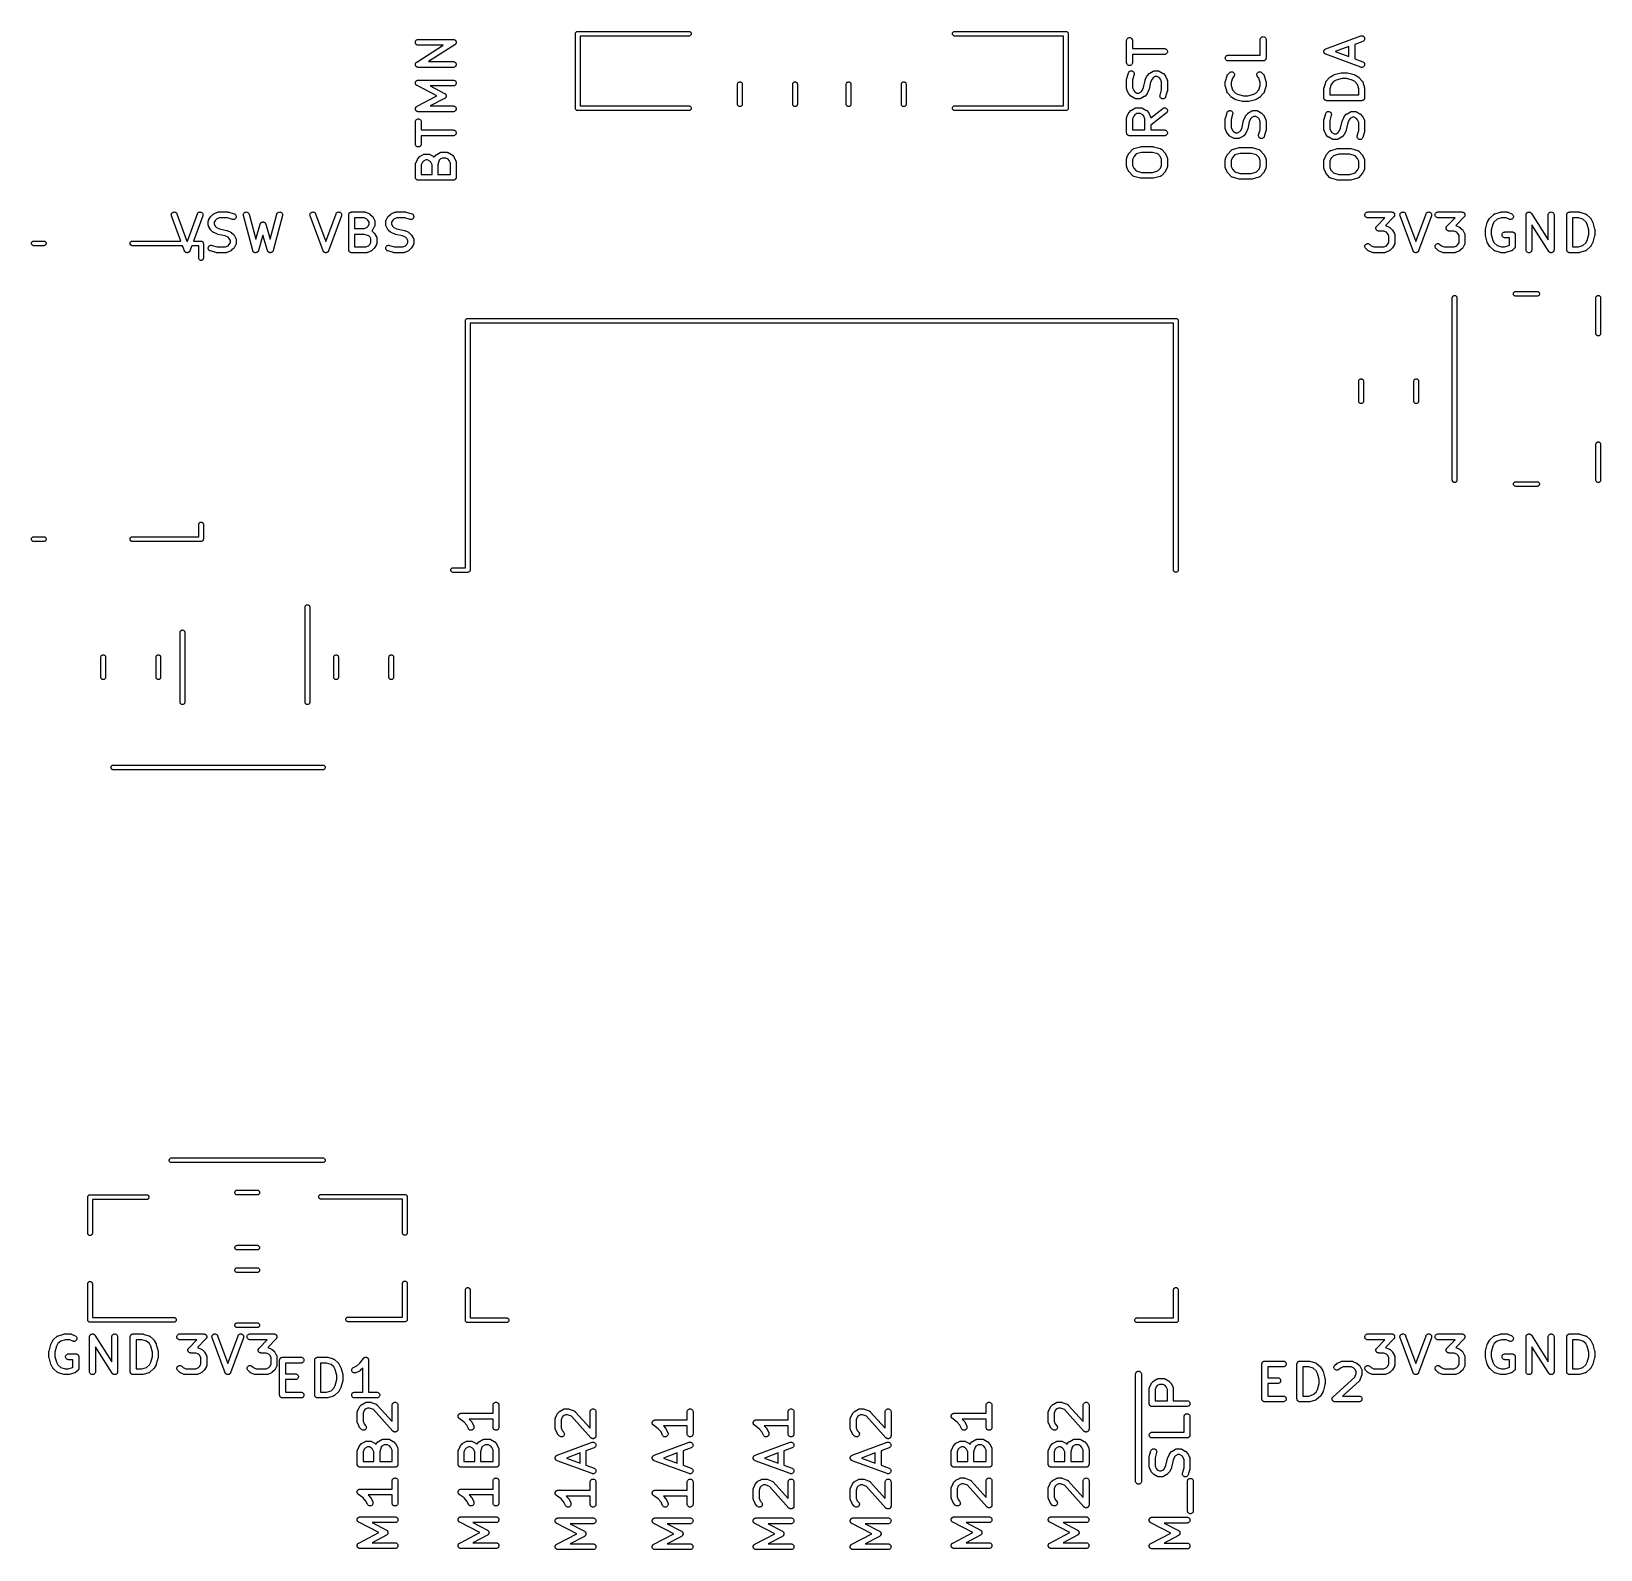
# Model space of a CAD drawing. Extents: x 195.1 to 235.6, y -142.5 to -103.4.
import ezdxf

# ---------------------------------------------------------------- set-up
doc = ezdxf.new("R2010")
doc.units = 0
doc.layers.add('BLACK', color=7, linetype='CONTINUOUS')

msp = doc.modelspace()

# ---------------------------------------------------------------- linework, layer by layer
at = {"layer": 'BLACK', "linetype": 'CONTINUOUS'}
for p, q in [((209.155, -103.44), (209.156, -103.428)), ((209.155, -103.443), (209.155, -103.44)), ((209.155, -105.357), (209.155, -103.443)), ((209.156, -103.428), (209.159, -103.417)), ((209.159, -103.417), (209.165, -103.407)), ((209.165, -103.407), (209.172, -103.397)), ((209.172, -103.397), (209.182, -103.39)), ((209.182, -103.39), (209.192, -103.384)), ((209.192, -103.384), (209.203, -103.381)), ((209.203, -103.381), (209.212, -103.38)), ((209.212, -103.38), (209.215, -103.38)), ((209.215, -103.38), (209.218, -103.38)), ((209.218, -103.38), (212.078, -103.38)), ((212.078, -103.38), (212.087, -103.381)), ((212.087, -103.381), (212.098, -103.384)), ((212.098, -103.384), (212.108, -103.39)), ((212.108, -103.39), (212.118, -103.397)), ((212.118, -103.397), (212.125, -103.407)), ((212.125, -103.473), (212.118, -103.483)), ((212.125, -103.407), (212.131, -103.417)), ((212.131, -103.463), (212.125, -103.473)), ((212.131, -103.417), (212.134, -103.428)), ((212.134, -103.452), (212.131, -103.463)), ((212.134, -103.428), (212.135, -103.44)), ((212.135, -103.44), (212.134, -103.452)), ((218.865, -103.44), (218.866, -103.428)), ((218.866, -103.452), (218.865, -103.44)), ((218.866, -103.428), (218.869, -103.417)), ((218.869, -103.463), (218.866, -103.452)), ((218.869, -103.417), (218.875, -103.407)), ((218.875, -103.473), (218.869, -103.463)), ((218.875, -103.407), (218.882, -103.397)), ((218.882, -103.483), (218.875, -103.473)), ((218.882, -103.397), (218.892, -103.39)), ((218.892, -103.39), (218.902, -103.384)), ((218.902, -103.384), (218.913, -103.381)), ((218.913, -103.381), (218.922, -103.38)), ((218.922, -103.38), (221.782, -103.38)), ((221.782, -103.38), (221.785, -103.38)), ((221.785, -103.38), (221.788, -103.38)), ((221.788, -103.38), (221.797, -103.381)), ((221.797, -103.381), (221.808, -103.384)), ((221.808, -103.384), (221.818, -103.39)), ((221.818, -103.39), (221.828, -103.397)), ((221.828, -103.397), (221.835, -103.407)), ((221.835, -103.407), (221.841, -103.417)), ((221.841, -103.417), (221.844, -103.428)), ((221.844, -103.428), (221.845, -103.44)), ((221.845, -103.44), (221.845, -103.443)), ((221.845, -103.443), (221.845, -105.357)), ((205.032, -103.661), (205.034, -103.647)), ((205.033, -103.676), (205.032, -103.661)), ((205.038, -103.69), (205.033, -103.676)), ((205.034, -103.647), (205.038, -103.633)), ((205.038, -103.633), (205.045, -103.62)), ((205.044, -103.703), (205.038, -103.69)), ((205.054, -103.714), (205.044, -103.703)), ((205.045, -103.62), (205.054, -103.609)), ((205.054, -103.609), (205.066, -103.599)), ((205.065, -103.724), (205.054, -103.714)), ((205.078, -103.731), (205.065, -103.724)), ((205.066, -103.599), (205.079, -103.593)), ((205.067, -104.17), (205.749, -103.737)), ((205.092, -103.735), (205.078, -103.731)), ((205.079, -103.593), (205.093, -103.588)), ((205.106, -103.737), (205.092, -103.735)), ((205.093, -103.588), (205.107, -103.587)), ((205.107, -103.737), (205.106, -103.737)), ((205.107, -103.587), (206.007, -103.587)), ((205.749, -103.737), (205.107, -103.737)), ((206.047, -103.725), (205.365, -104.158)), ((206.007, -103.587), (206.008, -103.587)), ((206.008, -103.587), (206.009, -103.587)), ((206.009, -103.587), (206.01, -103.587)), ((206.01, -103.587), (206.016, -103.588)), ((206.016, -103.588), (206.023, -103.589)), ((206.023, -103.589), (206.023, -103.589)), ((206.023, -103.589), (206.024, -103.589)), ((206.024, -103.589), (206.03, -103.591)), ((206.03, -103.591), (206.037, -103.593)), ((206.037, -103.593), (206.037, -103.593)), ((206.037, -103.593), (206.038, -103.594)), ((206.038, -103.594), (206.044, -103.597)), ((206.044, -103.597), (206.05, -103.6)), ((206.048, -103.725), (206.047, -103.725)), ((206.049, -103.724), (206.048, -103.725)), ((206.054, -103.72), (206.049, -103.724)), ((206.05, -103.6), (206.05, -103.601)), ((206.05, -103.601), (206.051, -103.601)), ((206.051, -103.601), (206.056, -103.605)), ((206.059, -103.716), (206.054, -103.72)), ((206.056, -103.605), (206.061, -103.609)), ((206.06, -103.715), (206.059, -103.716)), ((206.059, -103.716), (206.059, -103.716)), ((206.064, -103.71), (206.06, -103.715)), ((206.061, -103.609), (206.061, -103.61)), ((206.061, -103.61), (206.062, -103.611)), ((206.062, -103.611), (206.066, -103.616)), ((206.068, -103.705), (206.064, -103.71)), ((206.066, -103.616), (206.07, -103.621)), ((206.069, -103.704), (206.068, -103.705)), ((206.072, -103.698), (206.069, -103.704)), ((206.069, -103.704), (206.069, -103.704)), ((206.07, -103.621), (206.07, -103.622)), ((206.07, -103.622), (206.071, -103.622)), ((206.071, -103.622), (206.074, -103.628)), ((206.076, -103.692), (206.072, -103.698)), ((206.074, -103.628), (206.077, -103.634)), ((206.078, -103.685), (206.076, -103.691)), ((206.076, -103.691), (206.076, -103.692)), ((206.076, -103.692), (206.076, -103.692)), ((206.077, -103.634), (206.077, -103.635)), ((206.077, -103.635), (206.077, -103.635)), ((206.077, -103.635), (206.079, -103.642)), ((206.08, -103.679), (206.078, -103.685)), ((206.079, -103.642), (206.081, -103.648)), ((206.081, -103.677), (206.08, -103.678)), ((206.08, -103.678), (206.08, -103.679)), ((206.081, -103.648), (206.081, -103.649)), ((206.081, -103.649), (206.081, -103.649)), ((206.081, -103.649), (206.082, -103.656)), ((206.082, -103.664), (206.081, -103.67)), ((206.081, -103.67), (206.081, -103.677)), ((206.082, -103.656), (206.082, -103.662)), ((206.082, -103.662), (206.082, -103.663)), ((206.082, -103.663), (206.082, -103.664)), ((212.078, -103.5), (209.275, -103.5)), ((209.275, -103.5), (209.275, -105.3)), ((212.087, -103.499), (212.078, -103.5)), ((212.098, -103.496), (212.087, -103.499)), ((212.108, -103.49), (212.098, -103.496)), ((212.118, -103.483), (212.108, -103.49)), ((218.892, -103.49), (218.882, -103.483)), ((218.902, -103.496), (218.892, -103.49)), ((218.913, -103.499), (218.902, -103.496)), ((218.922, -103.5), (218.913, -103.499)), ((221.725, -103.5), (218.922, -103.5)), ((221.725, -105.3), (221.725, -103.5)), ((223.352, -103.613), (223.354, -103.599)), ((223.352, -103.614), (223.352, -103.613)), ((223.352, -104.186), (223.352, -103.614)), ((223.354, -103.599), (223.358, -103.585)), ((223.358, -103.585), (223.365, -103.572)), ((223.365, -103.572), (223.375, -103.561)), ((223.375, -103.561), (223.386, -103.552)), ((223.386, -103.552), (223.399, -103.545)), ((223.399, -103.545), (223.413, -103.541)), ((223.413, -103.541), (223.428, -103.539)), ((223.428, -103.539), (223.442, -103.541)), ((223.442, -103.541), (223.456, -103.545)), ((223.456, -103.545), (223.469, -103.552)), ((223.469, -103.552), (223.48, -103.561)), ((223.48, -103.561), (223.49, -103.573)), ((223.49, -103.573), (223.496, -103.586)), ((223.496, -103.586), (223.501, -103.6)), ((223.501, -103.6), (223.502, -103.614)), ((223.502, -103.614), (223.502, -103.825)), ((223.502, -103.825), (224.327, -103.825)), ((224.327, -103.825), (224.328, -103.825)), ((224.328, -103.825), (224.343, -103.827)), ((224.343, -103.827), (224.357, -103.831)), ((224.357, -103.831), (224.37, -103.838)), ((224.37, -103.838), (224.381, -103.848)), ((224.381, -103.848), (224.39, -103.859)), ((224.39, -103.859), (224.397, -103.872)), ((224.397, -103.872), (224.401, -103.886)), ((226.792, -103.589), (226.794, -103.575)), ((226.792, -103.59), (226.792, -103.589)), ((226.792, -103.992), (226.792, -103.59)), ((226.794, -103.575), (226.798, -103.561)), ((226.798, -103.561), (226.805, -103.548)), ((226.805, -103.548), (226.815, -103.537)), ((226.815, -103.537), (226.826, -103.528)), ((226.826, -103.528), (226.839, -103.521)), ((226.839, -103.521), (226.853, -103.517)), ((226.853, -103.517), (226.868, -103.515)), ((226.868, -103.515), (226.882, -103.517)), ((226.882, -103.517), (226.896, -103.521)), ((226.896, -103.521), (226.909, -103.528)), ((226.909, -103.528), (226.92, -103.538)), ((226.92, -103.538), (226.93, -103.549)), ((226.93, -103.549), (226.936, -103.562)), ((226.936, -103.562), (226.941, -103.576)), ((226.941, -103.576), (226.942, -103.59)), ((226.942, -103.59), (226.942, -104.067)), ((228.434, -103.882), (228.436, -103.878)), ((228.436, -103.878), (228.437, -103.873)), ((228.437, -103.873), (228.438, -103.871)), ((228.438, -103.871), (228.439, -103.868)), ((228.439, -103.868), (228.441, -103.864)), ((228.441, -103.864), (228.443, -103.86)), ((228.443, -103.86), (228.445, -103.858)), ((228.445, -103.858), (228.447, -103.856)), ((228.447, -103.856), (228.45, -103.852)), ((228.45, -103.852), (228.452, -103.849)), ((228.452, -103.849), (228.454, -103.847)), ((228.454, -103.847), (228.456, -103.845)), ((228.456, -103.845), (228.46, -103.842)), ((228.46, -103.842), (228.463, -103.839)), ((228.463, -103.839), (228.466, -103.838)), ((228.466, -103.838), (228.468, -103.836)), ((228.468, -103.836), (228.472, -103.834)), ((228.472, -103.834), (228.476, -103.832)), ((228.476, -103.832), (228.479, -103.831)), ((228.479, -103.831), (228.481, -103.83)), ((228.481, -103.83), (229.381, -103.496)), ((229.075, -103.77), (228.723, -103.9)), ((229.075, -104.03), (229.075, -103.77)), ((229.433, -103.637), (229.225, -103.714)), ((229.225, -103.714), (229.225, -104.086)), ((229.381, -103.496), (229.382, -103.496)), ((229.382, -103.496), (229.396, -103.492)), ((229.396, -103.492), (229.411, -103.492)), ((229.411, -103.492), (229.425, -103.494)), ((229.425, -103.494), (229.439, -103.499)), ((229.446, -103.631), (229.433, -103.637)), ((229.439, -103.499), (229.452, -103.506)), ((229.458, -103.622), (229.446, -103.631)), ((229.452, -103.506), (229.463, -103.516)), ((229.468, -103.611), (229.458, -103.622)), ((229.463, -103.516), (229.471, -103.528)), ((229.475, -103.598), (229.468, -103.611)), ((229.471, -103.528), (229.478, -103.541)), ((229.48, -103.584), (229.475, -103.598)), ((229.478, -103.541), (229.481, -103.555)), ((229.482, -103.57), (229.48, -103.584)), ((229.481, -103.555), (229.482, -103.57)), ((205.032, -104.231), (205.033, -104.225)), ((205.032, -104.232), (205.032, -104.231)), ((205.032, -104.233), (205.032, -104.232)), ((205.033, -104.239), (205.032, -104.233)), ((205.033, -104.225), (205.034, -104.218)), ((205.033, -104.246), (205.033, -104.239)), ((205.033, -104.247), (205.033, -104.246)), ((205.035, -104.254), (205.033, -104.247)), ((205.033, -104.247), (205.033, -104.247)), ((205.034, -104.217), (205.036, -104.211)), ((205.034, -104.218), (205.034, -104.217)), ((205.034, -104.218), (205.034, -104.218)), ((205.037, -104.26), (205.035, -104.254)), ((205.036, -104.211), (205.038, -104.204)), ((205.037, -104.261), (205.037, -104.26)), ((205.038, -104.261), (205.037, -104.261)), ((205.038, -104.204), (205.039, -104.203)), ((205.038, -104.204), (205.038, -104.204)), ((205.041, -104.267), (205.038, -104.261)), ((205.039, -104.203), (205.042, -104.197)), ((205.044, -104.273), (205.041, -104.267)), ((205.042, -104.197), (205.045, -104.191)), ((205.044, -104.274), (205.044, -104.273)), ((205.048, -104.279), (205.044, -104.274)), ((205.044, -104.274), (205.044, -104.274)), ((205.045, -104.191), (205.046, -104.19)), ((205.045, -104.191), (205.045, -104.191)), ((205.046, -104.19), (205.05, -104.185)), ((205.052, -104.285), (205.048, -104.279)), ((205.05, -104.185), (205.054, -104.18)), ((205.054, -104.18), (205.055, -104.18)), ((205.055, -104.179), (205.061, -104.175)), ((205.055, -104.18), (205.055, -104.179)), ((205.061, -104.175), (205.066, -104.171)), ((205.066, -104.171), (205.066, -104.17)), ((205.066, -104.17), (205.067, -104.17)), ((205.365, -104.158), (206.007, -104.158)), ((206.007, -104.158), (206.008, -104.158)), ((206.008, -104.158), (206.023, -104.16)), ((206.023, -104.16), (206.037, -104.164)), ((206.037, -104.164), (206.05, -104.171)), ((206.05, -104.171), (206.061, -104.181)), ((206.069, -104.275), (206.06, -104.287)), ((206.061, -104.181), (206.07, -104.192)), ((206.076, -104.262), (206.069, -104.275)), ((206.07, -104.192), (206.077, -104.205)), ((206.081, -104.248), (206.076, -104.262)), ((206.077, -104.205), (206.081, -104.219)), ((206.081, -104.219), (206.082, -104.234)), ((206.082, -104.234), (206.081, -104.248)), ((223.354, -104.2), (223.352, -104.186)), ((223.358, -104.214), (223.354, -104.2)), ((223.365, -104.227), (223.358, -104.214)), ((223.374, -104.239), (223.365, -104.227)), ((223.385, -104.248), (223.374, -104.239)), ((223.398, -104.255), (223.385, -104.248)), ((223.412, -104.259), (223.398, -104.255)), ((223.427, -104.261), (223.412, -104.259)), ((223.441, -104.259), (223.427, -104.261)), ((223.455, -104.255), (223.441, -104.259)), ((223.468, -104.248), (223.455, -104.255)), ((223.48, -104.239), (223.468, -104.248)), ((223.489, -104.228), (223.48, -104.239)), ((223.496, -104.215), (223.489, -104.228)), ((223.501, -104.201), (223.496, -104.215)), ((223.502, -104.187), (223.501, -104.201)), ((224.327, -103.975), (223.502, -103.975)), ((223.502, -103.975), (223.502, -104.186)), ((223.502, -104.186), (223.502, -104.187)), ((224.342, -103.974), (224.327, -103.975)), ((224.356, -103.969), (224.342, -103.974)), ((224.369, -103.962), (224.356, -103.969)), ((224.38, -103.953), (224.369, -103.962)), ((224.389, -103.942), (224.38, -103.953)), ((224.396, -103.929), (224.389, -103.942)), ((224.401, -103.915), (224.396, -103.929)), ((224.401, -103.886), (224.402, -103.901)), ((224.402, -103.901), (224.401, -103.915)), ((225.892, -104.066), (225.894, -104.052)), ((225.893, -104.081), (225.892, -104.066)), ((225.898, -104.095), (225.893, -104.081)), ((225.894, -104.052), (225.898, -104.038)), ((225.898, -104.038), (225.905, -104.025)), ((225.904, -104.108), (225.898, -104.095)), ((225.914, -104.119), (225.904, -104.108)), ((225.905, -104.025), (225.914, -104.013)), ((225.914, -104.013), (225.926, -104.004)), ((225.925, -104.129), (225.914, -104.119)), ((225.938, -104.136), (225.925, -104.129)), ((225.926, -104.004), (225.939, -103.997)), ((225.952, -104.14), (225.938, -104.136)), ((225.939, -103.997), (225.953, -103.993)), ((225.966, -104.142), (225.952, -104.14)), ((225.953, -103.993), (225.967, -103.992)), ((225.967, -104.142), (225.966, -104.142)), ((225.967, -103.992), (226.792, -103.992)), ((226.867, -104.142), (225.967, -104.142)), ((226.874, -104.141), (226.867, -104.142)), ((226.881, -104.14), (226.874, -104.141)), ((226.882, -104.14), (226.881, -104.14)), ((226.881, -104.14), (226.881, -104.14)), ((226.888, -104.138), (226.882, -104.14)), ((226.895, -104.136), (226.888, -104.138)), ((226.896, -104.136), (226.895, -104.136)), ((226.895, -104.136), (226.895, -104.136)), ((226.902, -104.133), (226.896, -104.136)), ((226.908, -104.129), (226.902, -104.133)), ((226.909, -104.129), (226.908, -104.129)), ((226.908, -104.129), (226.908, -104.129)), ((226.914, -104.125), (226.909, -104.129)), ((226.92, -104.12), (226.914, -104.125)), ((226.924, -104.114), (226.92, -104.12)), ((226.92, -104.12), (226.92, -104.12)), ((226.92, -104.12), (226.92, -104.12)), ((226.929, -104.109), (226.924, -104.114)), ((226.933, -104.102), (226.929, -104.109)), ((226.929, -104.109), (226.929, -104.109)), ((226.929, -104.109), (226.929, -104.109)), ((226.936, -104.096), (226.933, -104.102)), ((226.938, -104.089), (226.936, -104.096)), ((226.936, -104.096), (226.936, -104.096)), ((226.936, -104.096), (226.936, -104.096)), ((226.941, -104.082), (226.938, -104.089)), ((226.942, -104.068), (226.941, -104.075)), ((226.941, -104.075), (226.941, -104.082)), ((226.941, -104.082), (226.941, -104.082)), ((226.941, -104.082), (226.941, -104.082)), ((226.942, -104.067), (226.942, -104.067)), ((226.942, -104.067), (226.942, -104.067)), ((226.942, -104.067), (226.942, -104.067)), ((226.942, -104.067), (226.942, -104.068)), ((228.432, -103.897), (228.433, -103.892)), ((228.432, -103.899), (228.432, -103.897)), ((228.432, -103.902), (228.432, -103.899)), ((228.433, -103.907), (228.432, -103.902)), ((228.433, -103.888), (228.434, -103.885)), ((228.433, -103.892), (228.433, -103.888)), ((228.433, -103.911), (228.433, -103.907)), ((228.434, -103.914), (228.433, -103.911)), ((228.434, -103.885), (228.434, -103.882)), ((228.434, -103.917), (228.434, -103.914)), ((228.435, -103.921), (228.434, -103.917)), ((228.437, -103.926), (228.435, -103.921)), ((228.438, -103.928), (228.437, -103.926)), ((228.439, -103.931), (228.438, -103.928)), ((228.441, -103.935), (228.439, -103.931)), ((228.443, -103.939), (228.441, -103.935)), ((228.445, -103.941), (228.443, -103.939)), ((228.446, -103.943), (228.445, -103.941)), ((228.449, -103.947), (228.446, -103.943)), ((228.452, -103.95), (228.449, -103.947)), ((228.454, -103.952), (228.452, -103.95)), ((228.455, -103.954), (228.454, -103.952)), ((228.459, -103.957), (228.455, -103.954)), ((228.463, -103.96), (228.459, -103.957)), ((228.465, -103.962), (228.463, -103.96)), ((228.467, -103.963), (228.465, -103.962)), ((228.471, -103.965), (228.467, -103.963)), ((228.475, -103.968), (228.471, -103.965)), ((228.478, -103.969), (228.475, -103.968)), ((228.48, -103.97), (228.478, -103.969)), ((228.481, -103.97), (228.48, -103.97)), ((229.381, -104.304), (228.481, -103.97)), ((228.723, -103.9), (229.075, -104.03)), ((229.225, -104.086), (229.433, -104.163)), ((229.433, -104.163), (229.434, -104.163)), ((229.434, -104.163), (229.447, -104.17)), ((229.447, -104.17), (229.459, -104.179)), ((229.459, -104.179), (229.468, -104.19)), ((229.471, -104.273), (229.462, -104.285)), ((229.468, -104.19), (229.476, -104.203)), ((229.477, -104.26), (229.471, -104.273)), ((229.476, -104.203), (229.48, -104.217)), ((229.481, -104.246), (229.477, -104.26)), ((229.48, -104.217), (229.482, -104.231)), ((229.482, -104.231), (229.481, -104.246)), ((205.035, -104.688), (205.037, -104.684)), ((205.037, -104.684), (205.038, -104.68)), ((205.038, -104.68), (205.04, -104.678)), ((205.04, -104.678), (205.041, -104.675)), ((205.041, -104.675), (205.043, -104.671)), ((205.043, -104.671), (205.045, -104.668)), ((205.045, -104.668), (205.047, -104.665)), ((205.047, -104.665), (205.049, -104.662)), ((205.049, -104.662), (205.052, -104.659)), ((205.053, -104.285), (205.052, -104.285)), ((205.052, -104.659), (205.054, -104.656)), ((205.054, -104.286), (205.053, -104.285)), ((205.059, -104.29), (205.054, -104.286)), ((205.054, -104.656), (205.057, -104.654)), ((205.057, -104.654), (205.059, -104.652)), ((205.063, -104.294), (205.059, -104.29)), ((205.059, -104.652), (205.062, -104.65)), ((205.062, -104.65), (205.066, -104.647)), ((205.064, -104.295), (205.063, -104.294)), ((205.065, -104.295), (205.064, -104.295)), ((205.071, -104.298), (205.065, -104.295)), ((205.066, -104.647), (205.069, -104.646)), ((205.069, -104.646), (205.071, -104.644)), ((205.076, -104.302), (205.071, -104.298)), ((205.071, -104.644), (205.075, -104.642)), ((205.075, -104.642), (205.079, -104.64)), ((205.077, -104.302), (205.076, -104.302)), ((205.078, -104.302), (205.077, -104.302)), ((205.084, -104.304), (205.078, -104.302)), ((205.079, -104.64), (205.082, -104.639)), ((205.082, -104.639), (205.085, -104.638)), ((205.09, -104.306), (205.084, -104.304)), ((205.085, -104.638), (205.089, -104.637)), ((205.089, -104.637), (205.093, -104.636)), ((205.091, -104.306), (205.09, -104.306)), ((205.092, -104.307), (205.091, -104.306)), ((205.098, -104.307), (205.092, -104.307)), ((205.093, -104.636), (205.096, -104.636)), ((205.096, -104.636), (205.099, -104.635)), ((205.105, -104.308), (205.098, -104.307)), ((205.099, -104.635), (205.103, -104.635)), ((205.103, -104.635), (205.107, -104.635)), ((205.106, -104.308), (205.105, -104.308)), ((205.105, -104.308), (205.105, -104.308)), ((205.107, -104.308), (205.106, -104.308)), ((206.007, -104.308), (205.107, -104.308)), ((205.107, -104.635), (206.007, -104.635)), ((206.022, -104.307), (206.007, -104.308)), ((206.007, -104.635), (206.008, -104.635)), ((206.008, -104.635), (206.023, -104.636)), ((206.036, -104.303), (206.022, -104.307)), ((206.023, -104.636), (206.037, -104.641)), ((206.049, -104.296), (206.036, -104.303)), ((206.037, -104.641), (206.05, -104.648)), ((206.06, -104.287), (206.049, -104.296)), ((206.05, -104.648), (206.061, -104.657)), ((206.061, -104.657), (206.07, -104.668)), ((206.07, -104.668), (206.077, -104.681)), ((206.077, -104.681), (206.081, -104.695)), ((213.357, -104.691), (213.367, -104.686)), ((213.367, -104.686), (213.378, -104.682)), ((213.378, -104.682), (213.39, -104.681)), ((213.39, -104.681), (213.402, -104.682)), ((213.402, -104.682), (213.413, -104.686)), ((213.413, -104.686), (213.423, -104.691)), ((214.777, -104.691), (214.787, -104.686)), ((214.787, -104.686), (214.798, -104.682)), ((214.798, -104.682), (214.81, -104.681)), ((214.81, -104.681), (214.822, -104.682)), ((214.822, -104.682), (214.833, -104.686)), ((214.833, -104.686), (214.843, -104.691)), ((216.157, -104.691), (216.167, -104.686)), ((216.167, -104.686), (216.178, -104.682)), ((216.178, -104.682), (216.19, -104.681)), ((216.19, -104.681), (216.202, -104.682)), ((216.202, -104.682), (216.213, -104.686)), ((216.213, -104.686), (216.223, -104.691)), ((217.577, -104.691), (217.587, -104.686)), ((217.587, -104.686), (217.598, -104.682)), ((217.598, -104.682), (217.61, -104.681)), ((217.61, -104.681), (217.622, -104.682)), ((217.622, -104.682), (217.633, -104.686)), ((217.633, -104.686), (217.643, -104.691)), ((223.352, -104.607), (223.353, -104.603)), ((223.352, -104.61), (223.352, -104.607)), ((223.352, -104.613), (223.352, -104.61)), ((223.352, -104.614), (223.352, -104.613)), ((223.352, -104.852), (223.352, -104.614)), ((223.353, -104.603), (223.354, -104.599)), ((223.354, -104.599), (223.355, -104.596)), ((223.355, -104.593), (223.398, -104.45)), ((223.355, -104.596), (223.355, -104.593)), ((223.398, -104.449), (223.404, -104.435)), ((223.398, -104.45), (223.398, -104.449)), ((223.404, -104.435), (223.412, -104.423)), ((223.412, -104.423), (223.423, -104.413)), ((223.423, -104.413), (223.435, -104.405)), ((223.435, -104.405), (223.449, -104.4)), ((223.449, -104.4), (223.463, -104.397)), ((223.463, -104.397), (223.478, -104.397)), ((223.478, -104.397), (223.492, -104.4)), ((223.492, -104.4), (223.506, -104.405)), ((223.542, -104.493), (223.502, -104.625)), ((223.502, -104.625), (223.502, -104.836)), ((223.506, -104.405), (223.518, -104.414)), ((223.518, -104.414), (223.528, -104.424)), ((223.528, -104.424), (223.536, -104.436)), ((223.536, -104.436), (223.542, -104.45)), ((223.542, -104.45), (223.545, -104.464)), ((223.545, -104.479), (223.542, -104.493)), ((223.545, -104.464), (223.545, -104.479)), ((223.784, -104.829), (223.825, -104.645)), ((223.825, -104.645), (223.825, -104.645)), ((223.825, -104.645), (223.826, -104.645)), ((223.826, -104.644), (223.828, -104.638)), ((223.826, -104.645), (223.826, -104.644)), ((223.826, -104.645), (223.826, -104.645)), ((223.828, -104.638), (223.83, -104.631)), ((223.83, -104.631), (223.873, -104.536)), ((223.873, -104.535), (223.875, -104.532)), ((223.873, -104.536), (223.873, -104.535)), ((223.875, -104.532), (223.877, -104.528)), ((223.877, -104.528), (223.879, -104.525)), ((223.879, -104.525), (223.881, -104.522)), ((223.881, -104.522), (223.883, -104.52)), ((223.883, -104.52), (223.886, -104.516)), ((223.886, -104.516), (223.929, -104.469)), ((223.929, -104.468), (223.933, -104.465)), ((223.929, -104.469), (223.929, -104.468)), ((223.97, -104.686), (223.929, -104.869)), ((223.933, -104.465), (223.936, -104.462)), ((223.936, -104.462), (223.938, -104.46)), ((223.938, -104.46), (223.94, -104.458)), ((223.94, -104.458), (223.944, -104.456)), ((223.944, -104.456), (223.948, -104.453)), ((223.948, -104.453), (224.034, -104.406)), ((224.005, -104.608), (223.97, -104.686)), ((224.032, -104.579), (224.005, -104.608)), ((224.089, -104.546), (224.032, -104.579)), ((224.034, -104.405), (224.038, -104.404)), ((224.034, -104.406), (224.034, -104.405)), ((224.038, -104.404), (224.041, -104.402)), ((224.041, -104.402), (224.045, -104.401)), ((224.045, -104.401), (224.048, -104.4)), ((224.048, -104.4), (224.052, -104.399)), ((224.052, -104.399), (224.055, -104.398)), ((224.055, -104.398), (224.059, -104.398)), ((224.059, -104.398), (224.062, -104.397)), ((224.062, -104.397), (224.066, -104.397)), ((224.066, -104.397), (224.07, -104.396)), ((224.07, -104.396), (224.156, -104.396)), ((224.136, -104.546), (224.089, -104.546)), ((224.194, -104.579), (224.136, -104.546)), ((224.156, -104.396), (224.157, -104.396)), ((224.157, -104.396), (224.161, -104.397)), ((224.161, -104.397), (224.164, -104.397)), ((224.164, -104.397), (224.168, -104.398)), ((224.168, -104.398), (224.171, -104.398)), ((224.171, -104.398), (224.175, -104.399)), ((224.175, -104.399), (224.179, -104.4)), ((224.179, -104.4), (224.182, -104.401)), ((224.182, -104.401), (224.185, -104.402)), ((224.185, -104.402), (224.189, -104.404)), ((224.189, -104.404), (224.192, -104.406)), ((224.192, -104.406), (224.278, -104.453)), ((224.221, -104.608), (224.194, -104.579)), ((224.252, -104.678), (224.221, -104.608)), ((224.252, -104.889), (224.252, -104.678)), ((224.278, -104.453), (224.279, -104.454)), ((224.279, -104.454), (224.282, -104.457)), ((224.282, -104.457), (224.286, -104.459)), ((224.286, -104.459), (224.288, -104.461)), ((224.288, -104.461), (224.291, -104.462)), ((224.291, -104.462), (224.294, -104.466)), ((224.294, -104.466), (224.297, -104.469)), ((224.297, -104.469), (224.34, -104.516)), ((224.34, -104.516), (224.341, -104.517)), ((224.341, -104.517), (224.343, -104.52)), ((224.343, -104.52), (224.345, -104.523)), ((224.345, -104.523), (224.347, -104.526)), ((224.347, -104.526), (224.349, -104.529)), ((224.349, -104.529), (224.351, -104.533)), ((224.351, -104.533), (224.353, -104.536)), ((224.353, -104.536), (224.396, -104.631)), ((224.396, -104.631), (224.396, -104.632)), ((224.396, -104.632), (224.396, -104.633)), ((224.396, -104.633), (224.396, -104.633)), ((224.396, -104.633), (224.398, -104.64)), ((224.398, -104.64), (224.4, -104.646)), ((224.4, -104.646), (224.401, -104.647)), ((224.401, -104.647), (224.401, -104.647)), ((224.401, -104.647), (224.401, -104.654)), ((224.401, -104.654), (224.402, -104.661)), ((224.402, -104.661), (224.402, -104.661)), ((224.402, -104.661), (224.402, -104.662)), ((224.402, -104.662), (224.402, -104.9)), ((225.892, -104.679), (225.893, -104.674)), ((225.892, -104.682), (225.892, -104.679)), ((225.892, -104.685), (225.892, -104.682)), ((225.892, -104.686), (225.892, -104.685)), ((225.892, -104.781), (225.892, -104.686)), ((225.893, -104.674), (225.894, -104.67)), ((225.894, -104.67), (225.895, -104.667)), ((225.895, -104.664), (225.938, -104.521)), ((225.895, -104.667), (225.895, -104.664)), ((225.938, -104.52), (225.939, -104.519)), ((225.938, -104.521), (225.938, -104.52)), ((225.939, -104.518), (225.942, -104.512)), ((225.939, -104.519), (225.939, -104.518)), ((225.942, -104.512), (225.944, -104.507)), ((225.944, -104.507), (225.945, -104.506)), ((225.945, -104.506), (225.946, -104.504)), ((225.946, -104.504), (225.949, -104.5)), ((225.949, -104.5), (225.952, -104.495)), ((225.952, -104.495), (225.953, -104.494)), ((225.953, -104.494), (225.954, -104.493)), ((225.954, -104.493), (225.997, -104.445)), ((225.997, -104.445), (225.998, -104.444)), ((225.998, -104.444), (226.009, -104.435)), ((226.009, -104.435), (226.021, -104.427)), ((226.021, -104.427), (226.035, -104.422)), ((226.035, -104.422), (226.05, -104.42)), ((226.077, -104.581), (226.042, -104.697)), ((226.05, -104.42), (226.064, -104.421)), ((226.064, -104.421), (226.078, -104.425)), ((226.109, -104.545), (226.077, -104.581)), ((226.078, -104.425), (226.092, -104.431)), ((226.092, -104.431), (226.103, -104.44)), ((226.103, -104.44), (226.113, -104.451)), ((226.117, -104.534), (226.109, -104.545)), ((226.113, -104.451), (226.121, -104.463)), ((226.124, -104.52), (226.117, -104.534)), ((226.121, -104.463), (226.126, -104.477)), ((226.127, -104.506), (226.124, -104.52)), ((226.126, -104.477), (226.128, -104.492)), ((226.128, -104.492), (226.127, -104.506)), ((226.707, -104.491), (226.709, -104.476)), ((226.707, -104.505), (226.707, -104.491)), ((226.71, -104.519), (226.707, -104.505)), ((226.709, -104.476), (226.714, -104.462)), ((226.716, -104.533), (226.71, -104.519)), ((226.714, -104.462), (226.722, -104.45)), ((226.725, -104.545), (226.716, -104.533)), ((226.722, -104.45), (226.732, -104.439)), ((226.726, -104.545), (226.725, -104.545)), ((226.757, -104.581), (226.726, -104.545)), ((226.732, -104.439), (226.743, -104.431)), ((226.743, -104.431), (226.757, -104.424)), ((226.757, -104.424), (226.771, -104.421)), ((226.792, -104.697), (226.757, -104.581)), ((226.771, -104.421), (226.786, -104.42)), ((226.786, -104.42), (226.8, -104.423)), ((226.8, -104.423), (226.814, -104.428)), ((226.814, -104.428), (226.826, -104.435)), ((226.826, -104.435), (226.837, -104.445)), ((226.837, -104.445), (226.88, -104.493)), ((226.88, -104.493), (226.881, -104.493)), ((226.881, -104.493), (226.882, -104.495)), ((226.882, -104.495), (226.882, -104.496)), ((226.882, -104.496), (226.886, -104.501)), ((226.886, -104.501), (226.889, -104.505)), ((226.889, -104.505), (226.89, -104.507)), ((226.89, -104.507), (226.891, -104.508)), ((226.891, -104.508), (226.893, -104.513)), ((226.893, -104.513), (226.895, -104.519)), ((226.895, -104.519), (226.896, -104.52)), ((226.896, -104.52), (226.896, -104.521)), ((226.896, -104.521), (226.939, -104.664)), ((226.939, -104.664), (226.939, -104.665)), ((226.939, -104.665), (226.94, -104.668)), ((226.94, -104.668), (226.941, -104.671)), ((226.941, -104.671), (226.941, -104.675)), ((226.941, -104.675), (226.942, -104.68)), ((226.942, -104.68), (226.942, -104.683)), ((226.942, -104.683), (226.942, -104.686)), ((226.942, -104.686), (226.942, -104.781)), ((228.478, -104.687), (228.479, -104.686)), ((228.478, -104.688), (228.478, -104.687)), ((228.479, -104.684), (228.482, -104.679)), ((228.479, -104.686), (228.479, -104.684)), ((228.482, -104.679), (228.484, -104.674)), ((228.484, -104.674), (228.485, -104.672)), ((228.485, -104.672), (228.486, -104.671)), ((228.486, -104.671), (228.489, -104.666)), ((228.489, -104.666), (228.492, -104.661)), ((228.492, -104.661), (228.493, -104.66)), ((228.493, -104.66), (228.494, -104.659)), ((228.494, -104.659), (228.58, -104.564)), ((228.58, -104.564), (228.581, -104.563)), ((228.581, -104.563), (228.584, -104.56)), ((228.584, -104.56), (228.587, -104.557)), ((228.587, -104.557), (228.59, -104.555)), ((228.59, -104.555), (228.592, -104.554)), ((228.592, -104.554), (228.596, -104.551)), ((228.596, -104.551), (228.599, -104.549)), ((228.599, -104.549), (228.685, -104.501)), ((228.683, -104.674), (228.617, -104.747)), ((228.75, -104.637), (228.683, -104.674)), ((228.685, -104.501), (228.686, -104.501)), ((228.686, -104.501), (228.687, -104.5)), ((228.687, -104.5), (228.688, -104.5)), ((228.688, -104.5), (228.694, -104.497)), ((228.694, -104.497), (228.699, -104.495)), ((228.699, -104.495), (228.7, -104.495)), ((228.7, -104.495), (228.701, -104.494)), ((228.701, -104.494), (228.873, -104.447)), ((228.903, -104.594), (228.75, -104.637)), ((228.873, -104.447), (228.874, -104.447)), ((228.874, -104.447), (228.876, -104.446)), ((228.876, -104.446), (228.878, -104.445)), ((228.878, -104.445), (228.883, -104.445)), ((228.883, -104.445), (228.888, -104.444)), ((228.888, -104.444), (228.891, -104.444)), ((228.891, -104.444), (228.893, -104.444)), ((228.893, -104.444), (229.021, -104.444)), ((229.011, -104.594), (228.903, -104.594)), ((229.164, -104.637), (229.011, -104.594)), ((229.021, -104.444), (229.022, -104.444)), ((229.022, -104.444), (229.025, -104.444)), ((229.025, -104.444), (229.027, -104.444)), ((229.027, -104.444), (229.032, -104.445)), ((229.032, -104.445), (229.037, -104.446)), ((229.037, -104.446), (229.039, -104.446)), ((229.039, -104.446), (229.042, -104.447)), ((229.042, -104.447), (229.213, -104.494)), ((229.231, -104.674), (229.164, -104.637)), ((229.213, -104.494), (229.214, -104.495)), ((229.214, -104.495), (229.215, -104.495)), ((229.215, -104.495), (229.216, -104.495)), ((229.216, -104.495), (229.222, -104.498)), ((229.222, -104.498), (229.228, -104.5)), ((229.228, -104.5), (229.228, -104.501)), ((229.228, -104.501), (229.229, -104.501)), ((229.229, -104.501), (229.315, -104.549)), ((229.297, -104.747), (229.231, -104.674)), ((229.315, -104.549), (229.316, -104.549)), ((229.316, -104.549), (229.32, -104.552)), ((229.32, -104.552), (229.324, -104.554)), ((229.324, -104.554), (229.326, -104.556)), ((229.326, -104.556), (229.328, -104.558)), ((229.328, -104.558), (229.331, -104.561)), ((229.331, -104.561), (229.334, -104.564)), ((229.334, -104.564), (229.42, -104.659)), ((229.395, -104.307), (229.381, -104.304)), ((229.41, -104.308), (229.395, -104.307)), ((229.424, -104.306), (229.41, -104.308)), ((229.42, -104.659), (229.421, -104.66)), ((229.421, -104.66), (229.422, -104.661)), ((229.422, -104.661), (229.422, -104.662)), ((229.422, -104.662), (229.426, -104.667)), ((229.438, -104.302), (229.424, -104.306)), ((229.426, -104.667), (229.429, -104.672)), ((229.429, -104.672), (229.43, -104.673)), ((229.43, -104.673), (229.431, -104.674)), ((229.431, -104.674), (229.433, -104.68)), ((229.433, -104.68), (229.435, -104.685)), ((229.435, -104.685), (229.436, -104.687)), ((229.436, -104.687), (229.436, -104.688)), ((229.451, -104.294), (229.438, -104.302)), ((229.462, -104.285), (229.451, -104.294)), ((205.032, -104.702), (205.033, -104.698)), ((205.032, -104.706), (205.032, -104.702)), ((205.032, -104.709), (205.032, -104.706)), ((205.033, -104.713), (205.032, -104.709)), ((205.033, -104.698), (205.034, -104.694)), ((205.033, -104.717), (205.033, -104.713)), ((205.033, -104.72), (205.033, -104.717)), ((205.033, -104.724), (205.033, -104.72)), ((205.035, -104.727), (205.033, -104.724)), ((205.034, -104.694), (205.035, -104.691)), ((205.035, -104.691), (205.035, -104.688)), ((205.035, -104.731), (205.035, -104.727)), ((205.037, -104.734), (205.035, -104.731)), ((205.038, -104.738), (205.037, -104.734)), ((205.039, -104.741), (205.038, -104.738)), ((205.041, -104.745), (205.039, -104.741)), ((205.043, -104.748), (205.041, -104.745)), ((205.044, -104.751), (205.043, -104.748)), ((205.047, -104.754), (205.044, -104.751)), ((205.049, -104.757), (205.047, -104.754)), ((205.052, -104.759), (205.049, -104.757)), ((205.054, -104.762), (205.052, -104.759)), ((205.057, -104.765), (205.054, -104.762)), ((205.06, -104.767), (205.057, -104.765)), ((205.062, -104.769), (205.06, -104.767)), ((205.065, -104.771), (205.062, -104.769)), ((205.068, -104.773), (205.065, -104.771)), ((205.072, -104.776), (205.068, -104.773)), ((205.073, -104.776), (205.072, -104.776)), ((205.587, -105.043), (205.073, -104.776)), ((205.073, -105.31), (205.587, -105.043)), ((206.007, -104.785), (205.415, -104.785)), ((205.415, -104.785), (205.785, -104.976)), ((205.785, -104.976), (205.785, -104.977)), ((205.785, -104.977), (205.786, -104.977)), ((205.786, -104.977), (205.787, -104.978)), ((205.787, -104.978), (205.792, -104.981)), ((205.792, -104.981), (205.798, -104.985)), ((205.798, -104.985), (205.798, -104.985)), ((205.798, -104.985), (205.799, -104.986)), ((205.799, -104.986), (205.803, -104.991)), ((205.803, -104.991), (205.808, -104.995)), ((205.807, -105.091), (205.803, -105.096)), ((205.808, -105.091), (205.807, -105.091)), ((205.808, -104.995), (205.808, -104.996)), ((205.808, -104.996), (205.809, -104.996)), ((205.812, -105.085), (205.808, -105.09)), ((205.808, -105.09), (205.808, -105.091)), ((205.809, -104.996), (205.812, -105.002)), ((205.812, -105.002), (205.816, -105.007)), ((205.816, -105.079), (205.812, -105.085)), ((205.816, -105.007), (205.816, -105.008)), ((205.816, -105.008), (205.817, -105.009)), ((205.819, -105.072), (205.816, -105.078)), ((205.816, -105.078), (205.816, -105.078)), ((205.816, -105.078), (205.816, -105.079)), ((205.817, -105.009), (205.819, -105.015)), ((205.819, -105.015), (205.822, -105.021)), ((205.821, -105.066), (205.819, -105.072)), ((205.822, -105.065), (205.821, -105.066)), ((205.822, -105.021), (205.822, -105.022)), ((205.822, -105.022), (205.822, -105.022)), ((205.822, -105.022), (205.823, -105.029)), ((205.823, -105.058), (205.822, -105.064)), ((205.822, -105.064), (205.822, -105.065)), ((205.823, -105.029), (205.825, -105.035)), ((205.825, -105.051), (205.823, -105.058)), ((205.825, -105.035), (205.825, -105.036)), ((205.825, -105.036), (205.825, -105.037)), ((205.825, -105.037), (205.825, -105.043)), ((205.825, -105.043), (205.825, -105.05)), ((205.825, -105.05), (205.825, -105.051)), ((205.825, -105.051), (205.825, -105.051)), ((206.022, -104.783), (206.007, -104.785)), ((206.036, -104.779), (206.022, -104.783)), ((206.049, -104.772), (206.036, -104.779)), ((206.06, -104.763), (206.049, -104.772)), ((206.069, -104.751), (206.06, -104.763)), ((206.076, -104.739), (206.069, -104.751)), ((206.081, -104.725), (206.076, -104.739)), ((206.081, -104.695), (206.082, -104.71)), ((206.082, -104.71), (206.081, -104.725)), ((213.33, -104.738), (213.331, -104.73)), ((213.33, -105.262), (213.33, -104.738)), ((213.331, -104.73), (213.334, -104.718)), ((213.334, -104.718), (213.34, -104.708)), ((213.34, -104.708), (213.347, -104.699)), ((213.347, -104.699), (213.357, -104.691)), ((213.423, -104.691), (213.433, -104.699)), ((213.433, -104.699), (213.44, -104.708)), ((213.44, -104.708), (213.446, -104.718)), ((213.446, -104.718), (213.449, -104.73)), ((213.449, -104.73), (213.45, -104.738)), ((213.45, -104.738), (213.45, -105.262)), ((214.75, -104.738), (214.751, -104.73)), ((214.75, -105.262), (214.75, -104.738)), ((214.751, -104.73), (214.754, -104.718)), ((214.754, -104.718), (214.76, -104.708)), ((214.76, -104.708), (214.767, -104.699)), ((214.767, -104.699), (214.777, -104.691)), ((214.843, -104.691), (214.853, -104.699)), ((214.853, -104.699), (214.86, -104.708)), ((214.86, -104.708), (214.866, -104.718)), ((214.866, -104.718), (214.869, -104.73)), ((214.869, -104.73), (214.87, -104.738)), ((214.87, -104.738), (214.87, -105.262)), ((216.13, -104.738), (216.131, -104.73)), ((216.13, -105.262), (216.13, -104.738)), ((216.131, -104.73), (216.134, -104.718)), ((216.134, -104.718), (216.14, -104.708)), ((216.14, -104.708), (216.147, -104.699)), ((216.147, -104.699), (216.157, -104.691)), ((216.223, -104.691), (216.233, -104.699)), ((216.233, -104.699), (216.24, -104.708)), ((216.24, -104.708), (216.246, -104.718)), ((216.246, -104.718), (216.249, -104.73)), ((216.249, -104.73), (216.25, -104.738)), ((216.25, -104.738), (216.25, -105.262)), ((217.55, -104.738), (217.551, -104.73)), ((217.55, -105.262), (217.55, -104.738)), ((217.551, -104.73), (217.554, -104.718)), ((217.554, -104.718), (217.56, -104.708)), ((217.56, -104.708), (217.567, -104.699)), ((217.567, -104.699), (217.577, -104.691)), ((217.643, -104.691), (217.653, -104.699)), ((217.653, -104.699), (217.66, -104.708)), ((217.66, -104.708), (217.666, -104.718)), ((217.666, -104.718), (217.669, -104.73)), ((217.669, -104.73), (217.67, -104.738)), ((217.67, -104.738), (217.67, -105.262)), ((223.352, -104.853), (223.352, -104.852)), ((223.352, -104.854), (223.352, -104.853)), ((223.353, -104.86), (223.352, -104.854)), ((223.354, -104.867), (223.353, -104.86)), ((223.354, -104.868), (223.354, -104.867)), ((223.356, -104.875), (223.354, -104.868)), ((223.354, -104.868), (223.354, -104.868)), ((223.358, -104.881), (223.356, -104.875)), ((223.358, -104.882), (223.358, -104.881)), ((223.359, -104.883), (223.358, -104.882)), ((223.358, -104.882), (223.358, -104.882)), ((223.402, -104.978), (223.359, -104.883)), ((223.403, -104.982), (223.402, -104.978)), ((223.405, -104.985), (223.403, -104.982)), ((223.407, -104.988), (223.405, -104.985)), ((223.409, -104.991), (223.407, -104.988)), ((223.411, -104.994), (223.409, -104.991)), ((223.414, -104.997), (223.411, -104.994)), ((223.414, -104.998), (223.414, -104.997)), ((223.457, -105.045), (223.414, -104.998)), ((223.46, -105.048), (223.457, -105.045)), ((223.464, -105.052), (223.46, -105.048)), ((223.466, -105.053), (223.464, -105.052)), ((223.468, -105.055), (223.466, -105.053)), ((223.472, -105.058), (223.468, -105.055)), ((223.476, -105.06), (223.472, -105.058)), ((223.476, -105.061), (223.476, -105.06)), ((223.562, -105.108), (223.476, -105.061)), ((223.502, -104.836), (223.534, -104.906)), ((223.534, -104.906), (223.56, -104.936)), ((223.56, -104.936), (223.618, -104.968)), ((223.618, -104.968), (223.665, -104.968)), ((223.665, -104.968), (223.723, -104.936)), ((223.806, -105.061), (223.721, -105.108)), ((223.723, -104.936), (223.749, -104.906)), ((223.749, -104.906), (223.784, -104.829)), ((223.81, -105.058), (223.806, -105.061)), ((223.814, -105.056), (223.81, -105.058)), ((223.816, -105.054), (223.814, -105.056)), ((223.818, -105.052), (223.816, -105.054)), ((223.822, -105.049), (223.818, -105.052)), ((223.825, -105.046), (223.822, -105.049)), ((223.826, -105.045), (223.825, -105.046)), ((223.869, -104.998), (223.826, -105.045)), ((223.871, -104.995), (223.869, -104.998)), ((223.873, -104.992), (223.871, -104.995)), ((223.875, -104.989), (223.873, -104.992)), ((223.877, -104.986), (223.875, -104.989)), ((223.879, -104.983), (223.877, -104.986)), ((223.881, -104.979), (223.879, -104.983)), ((223.924, -104.883), (223.881, -104.978)), ((223.881, -104.978), (223.881, -104.979)), ((223.926, -104.876), (223.924, -104.883)), ((223.929, -104.87), (223.926, -104.876)), ((223.929, -104.869), (223.929, -104.869)), ((223.929, -104.869), (223.929, -104.869)), ((223.929, -104.869), (223.929, -104.869)), ((223.929, -104.869), (223.929, -104.87)), ((224.21, -105.036), (224.212, -105.021)), ((224.21, -105.05), (224.21, -105.036)), ((224.213, -105.065), (224.21, -105.05)), ((224.212, -105.021), (224.252, -104.889)), ((224.218, -105.078), (224.213, -105.065)), ((224.226, -105.09), (224.218, -105.078)), ((224.237, -105.101), (224.226, -105.09)), ((224.342, -105.091), (224.331, -105.101)), ((224.35, -105.079), (224.342, -105.091)), ((224.356, -105.065), (224.35, -105.079)), ((224.399, -104.922), (224.356, -105.064)), ((224.356, -105.064), (224.356, -105.065)), ((224.4, -104.919), (224.399, -104.922)), ((224.401, -104.916), (224.4, -104.919)), ((224.402, -104.907), (224.401, -104.911)), ((224.401, -104.911), (224.401, -104.916)), ((224.402, -104.9), (224.402, -104.901)), ((224.402, -104.901), (224.402, -104.904)), ((224.402, -104.904), (224.402, -104.907)), ((225.892, -104.784), (225.892, -104.781)), ((225.892, -104.787), (225.892, -104.784)), ((225.893, -104.791), (225.892, -104.787)), ((225.894, -104.796), (225.893, -104.791)), ((225.894, -104.798), (225.894, -104.796)), ((225.895, -104.801), (225.894, -104.798)), ((225.895, -104.803), (225.895, -104.801)), ((225.938, -104.945), (225.895, -104.803)), ((225.939, -104.947), (225.938, -104.945)), ((225.939, -104.948), (225.939, -104.947)), ((225.941, -104.953), (225.939, -104.948)), ((225.944, -104.959), (225.941, -104.953)), ((225.944, -104.96), (225.944, -104.959)), ((225.945, -104.961), (225.944, -104.96)), ((225.949, -104.966), (225.945, -104.961)), ((225.952, -104.971), (225.949, -104.966)), ((225.953, -104.972), (225.952, -104.971)), ((225.954, -104.973), (225.953, -104.972)), ((225.954, -104.974), (225.954, -104.973)), ((226.04, -105.069), (225.954, -104.974)), ((226.043, -105.072), (226.04, -105.069)), ((226.042, -104.697), (226.042, -104.77)), ((226.042, -104.77), (226.077, -104.886)), ((226.046, -105.076), (226.043, -105.072)), ((226.049, -105.077), (226.046, -105.076)), ((226.051, -105.079), (226.049, -105.077)), ((226.055, -105.081), (226.051, -105.079)), ((226.058, -105.084), (226.055, -105.081)), ((226.059, -105.085), (226.058, -105.084)), ((226.145, -105.132), (226.059, -105.085)), ((226.077, -104.886), (226.143, -104.96)), ((226.143, -104.96), (226.21, -104.997)), ((226.21, -104.997), (226.363, -105.039)), ((226.363, -105.039), (226.471, -105.039)), ((226.471, -105.039), (226.624, -104.997)), ((226.624, -104.997), (226.691, -104.96)), ((226.775, -105.085), (226.689, -105.132)), ((226.691, -104.96), (226.757, -104.886)), ((226.757, -104.886), (226.792, -104.77)), ((226.779, -105.082), (226.775, -105.085)), ((226.783, -105.08), (226.779, -105.082)), ((226.785, -105.078), (226.783, -105.08)), ((226.787, -105.076), (226.785, -105.078)), ((226.79, -105.073), (226.787, -105.076)), ((226.794, -105.07), (226.79, -105.073)), ((226.792, -104.77), (226.792, -104.697)), ((226.88, -104.974), (226.794, -105.069)), ((226.794, -105.069), (226.794, -105.07)), ((226.881, -104.973), (226.88, -104.974)), ((226.882, -104.972), (226.881, -104.973)), ((226.885, -104.967), (226.882, -104.972)), ((226.889, -104.962), (226.885, -104.967)), ((226.89, -104.96), (226.889, -104.961)), ((226.889, -104.961), (226.889, -104.962)), ((226.892, -104.954), (226.89, -104.96)), ((226.895, -104.949), (226.892, -104.954)), ((226.896, -104.946), (226.895, -104.948)), ((226.895, -104.948), (226.895, -104.949)), ((226.939, -104.803), (226.896, -104.945)), ((226.896, -104.945), (226.896, -104.946)), ((226.94, -104.799), (226.939, -104.803)), ((226.941, -104.797), (226.94, -104.799)), ((226.942, -104.788), (226.941, -104.792)), ((226.941, -104.792), (226.941, -104.797)), ((226.942, -104.781), (226.942, -104.782)), ((226.942, -104.782), (226.942, -104.785)), ((226.942, -104.785), (226.942, -104.788)), ((228.432, -104.845), (228.433, -104.841)), ((228.432, -104.848), (228.432, -104.845)), ((228.432, -104.851), (228.432, -104.848)), ((228.432, -104.852), (228.432, -104.851)), ((228.432, -105.09), (228.432, -104.852)), ((228.433, -105.098), (228.432, -105.09)), ((228.433, -104.841), (228.434, -104.837)), ((228.434, -104.837), (228.435, -104.834)), ((228.435, -104.831), (228.478, -104.688)), ((228.435, -104.834), (228.435, -104.831)), ((228.617, -104.747), (228.582, -104.863)), ((228.582, -104.863), (228.582, -105.015)), ((228.582, -105.015), (229.332, -105.015)), ((229.332, -104.863), (229.297, -104.747)), ((229.332, -105.015), (229.332, -104.863)), ((229.436, -104.688), (229.479, -104.831)), ((229.479, -104.831), (229.479, -104.832)), ((229.479, -104.832), (229.48, -104.835)), ((229.48, -104.835), (229.481, -104.838)), ((229.481, -104.838), (229.481, -104.842)), ((229.481, -104.842), (229.482, -104.846)), ((229.482, -105.092), (229.481, -105.099)), ((229.482, -104.846), (229.482, -104.849)), ((229.482, -104.849), (229.482, -104.852)), ((229.482, -104.852), (229.482, -105.09)), ((229.482, -105.09), (229.482, -105.091)), ((229.482, -105.091), (229.482, -105.091)), ((229.482, -105.091), (229.482, -105.091)), ((229.482, -105.091), (229.482, -105.092)), ((205.032, -105.376), (205.033, -105.372)), ((205.032, -105.379), (205.032, -105.376)), ((205.032, -105.382), (205.032, -105.379)), ((205.033, -105.386), (205.032, -105.382)), ((205.033, -105.364), (205.034, -105.361)), ((205.033, -105.368), (205.033, -105.364)), ((205.033, -105.372), (205.033, -105.368)), ((205.033, -105.39), (205.033, -105.386)), ((205.034, -105.393), (205.033, -105.39)), ((205.034, -105.361), (205.035, -105.357)), ((205.035, -105.397), (205.034, -105.393)), ((205.035, -105.357), (205.036, -105.353)), ((205.036, -105.4), (205.035, -105.397)), ((205.036, -105.353), (205.037, -105.35)), ((205.038, -105.404), (205.036, -105.4)), ((205.037, -105.35), (205.038, -105.347)), ((205.038, -105.347), (205.04, -105.344)), ((205.039, -105.407), (205.038, -105.404)), ((205.04, -105.41), (205.039, -105.407)), ((205.04, -105.344), (205.042, -105.34)), ((205.043, -105.414), (205.04, -105.41)), ((205.042, -105.34), (205.043, -105.337)), ((205.043, -105.337), (205.045, -105.334)), ((205.044, -105.417), (205.043, -105.414)), ((205.046, -105.42), (205.044, -105.417)), ((205.045, -105.334), (205.048, -105.331)), ((205.048, -105.423), (205.046, -105.42)), ((205.048, -105.331), (205.05, -105.328)), ((205.051, -105.426), (205.048, -105.423)), ((205.05, -105.328), (205.052, -105.326)), ((205.054, -105.429), (205.051, -105.426)), ((205.052, -105.326), (205.054, -105.323)), ((205.054, -105.323), (205.057, -105.32)), ((205.056, -105.431), (205.054, -105.429)), ((205.058, -105.433), (205.056, -105.431)), ((205.057, -105.32), (205.06, -105.318)), ((205.062, -105.435), (205.058, -105.433)), ((205.06, -105.318), (205.063, -105.316)), ((205.065, -105.438), (205.062, -105.435)), ((205.063, -105.316), (205.066, -105.314)), ((205.068, -105.44), (205.065, -105.438)), ((205.066, -105.314), (205.069, -105.312)), ((205.07, -105.442), (205.068, -105.44)), ((205.069, -105.312), (205.073, -105.31)), ((205.074, -105.443), (205.07, -105.442)), ((205.078, -105.445), (205.074, -105.443)), ((205.081, -105.446), (205.078, -105.445)), ((205.084, -105.447), (205.081, -105.446)), ((205.088, -105.448), (205.084, -105.447)), ((205.092, -105.45), (205.088, -105.448)), ((205.095, -105.45), (205.092, -105.45)), ((205.098, -105.451), (205.095, -105.45)), ((205.102, -105.451), (205.098, -105.451)), ((205.106, -105.451), (205.102, -105.451)), ((205.107, -105.451), (205.106, -105.451)), ((206.007, -105.451), (205.107, -105.451)), ((205.785, -105.109), (205.415, -105.301)), ((205.415, -105.301), (206.007, -105.301)), ((205.786, -105.109), (205.785, -105.109)), ((205.785, -105.109), (205.785, -105.109)), ((205.791, -105.105), (205.786, -105.109)), ((205.797, -105.101), (205.791, -105.105)), ((205.798, -105.1), (205.797, -105.101)), ((205.797, -105.101), (205.797, -105.101)), ((205.803, -105.096), (205.798, -105.1)), ((206.007, -105.301), (206.008, -105.301)), ((206.022, -105.45), (206.007, -105.451)), ((206.008, -105.301), (206.023, -105.303)), ((206.036, -105.446), (206.022, -105.45)), ((206.023, -105.303), (206.037, -105.307)), ((206.049, -105.439), (206.036, -105.446)), ((206.037, -105.307), (206.05, -105.314)), ((206.06, -105.429), (206.049, -105.439)), ((206.05, -105.314), (206.061, -105.324)), ((206.069, -105.418), (206.06, -105.429)), ((206.061, -105.324), (206.07, -105.335)), ((206.076, -105.405), (206.069, -105.418)), ((206.07, -105.335), (206.077, -105.348)), ((206.081, -105.391), (206.076, -105.405)), ((206.077, -105.348), (206.081, -105.362)), ((206.081, -105.362), (206.082, -105.377)), ((206.082, -105.377), (206.081, -105.391)), ((209.155, -105.36), (209.155, -105.357)), ((209.156, -105.372), (209.155, -105.36)), ((209.159, -105.383), (209.156, -105.372)), ((209.165, -105.393), (209.159, -105.383)), ((209.172, -105.403), (209.165, -105.393)), ((209.182, -105.41), (209.172, -105.403)), ((209.192, -105.416), (209.182, -105.41)), ((209.203, -105.419), (209.192, -105.416)), ((209.212, -105.42), (209.203, -105.419)), ((209.215, -105.42), (209.212, -105.42)), ((209.212, -105.42), (209.212, -105.42)), ((209.218, -105.42), (209.215, -105.42)), ((212.078, -105.42), (209.218, -105.42)), ((209.275, -105.3), (212.078, -105.3)), ((212.078, -105.3), (212.087, -105.301)), ((212.087, -105.419), (212.078, -105.42)), ((212.087, -105.301), (212.098, -105.304)), ((212.098, -105.416), (212.087, -105.419)), ((212.098, -105.304), (212.108, -105.31)), ((212.108, -105.41), (212.098, -105.416)), ((212.108, -105.31), (212.118, -105.317)), ((212.118, -105.403), (212.108, -105.41)), ((212.118, -105.317), (212.125, -105.327)), ((212.125, -105.393), (212.118, -105.403)), ((212.125, -105.327), (212.131, -105.337)), ((212.131, -105.383), (212.125, -105.393)), ((212.131, -105.337), (212.134, -105.348)), ((212.134, -105.372), (212.131, -105.383)), ((212.134, -105.348), (212.135, -105.36)), ((212.135, -105.36), (212.134, -105.372)), ((213.331, -105.27), (213.33, -105.262)), ((213.334, -105.282), (213.331, -105.27)), ((213.34, -105.292), (213.334, -105.282)), ((213.347, -105.301), (213.34, -105.292)), ((213.357, -105.309), (213.347, -105.301)), ((213.367, -105.314), (213.357, -105.309)), ((213.378, -105.318), (213.367, -105.314)), ((213.39, -105.319), (213.378, -105.318)), ((213.402, -105.318), (213.39, -105.319)), ((213.413, -105.314), (213.402, -105.318)), ((213.423, -105.309), (213.413, -105.314)), ((213.433, -105.301), (213.423, -105.309)), ((213.44, -105.292), (213.433, -105.301)), ((213.446, -105.282), (213.44, -105.292)), ((213.449, -105.27), (213.446, -105.282)), ((213.45, -105.262), (213.449, -105.27)), ((214.751, -105.27), (214.75, -105.262)), ((214.754, -105.282), (214.751, -105.27)), ((214.76, -105.292), (214.754, -105.282)), ((214.767, -105.301), (214.76, -105.292)), ((214.777, -105.309), (214.767, -105.301)), ((214.787, -105.314), (214.777, -105.309)), ((214.798, -105.318), (214.787, -105.314)), ((214.81, -105.319), (214.798, -105.318)), ((214.822, -105.318), (214.81, -105.319)), ((214.833, -105.314), (214.822, -105.318)), ((214.843, -105.309), (214.833, -105.314)), ((214.853, -105.301), (214.843, -105.309)), ((214.86, -105.292), (214.853, -105.301)), ((214.866, -105.282), (214.86, -105.292)), ((214.869, -105.27), (214.866, -105.282)), ((214.87, -105.262), (214.869, -105.27)), ((216.131, -105.27), (216.13, -105.262)), ((216.134, -105.282), (216.131, -105.27)), ((216.14, -105.292), (216.134, -105.282)), ((216.147, -105.301), (216.14, -105.292)), ((216.157, -105.309), (216.147, -105.301)), ((216.167, -105.314), (216.157, -105.309)), ((216.178, -105.318), (216.167, -105.314)), ((216.19, -105.319), (216.178, -105.318)), ((216.202, -105.318), (216.19, -105.319)), ((216.213, -105.314), (216.202, -105.318)), ((216.223, -105.309), (216.213, -105.314)), ((216.233, -105.301), (216.223, -105.309)), ((216.24, -105.292), (216.233, -105.301)), ((216.246, -105.282), (216.24, -105.292)), ((216.249, -105.27), (216.246, -105.282)), ((216.25, -105.262), (216.249, -105.27)), ((217.551, -105.27), (217.55, -105.262)), ((217.554, -105.282), (217.551, -105.27)), ((217.56, -105.292), (217.554, -105.282)), ((217.567, -105.301), (217.56, -105.292)), ((217.577, -105.309), (217.567, -105.301)), ((217.587, -105.314), (217.577, -105.309)), ((217.598, -105.318), (217.587, -105.314)), ((217.61, -105.319), (217.598, -105.318)), ((217.622, -105.318), (217.61, -105.319)), ((217.633, -105.314), (217.622, -105.318)), ((217.643, -105.309), (217.633, -105.314)), ((217.653, -105.301), (217.643, -105.309)), ((217.66, -105.292), (217.653, -105.301)), ((217.666, -105.282), (217.66, -105.292)), ((217.669, -105.27), (217.666, -105.282)), ((217.67, -105.262), (217.669, -105.27)), ((218.865, -105.36), (218.866, -105.348)), ((218.866, -105.372), (218.865, -105.36)), ((218.866, -105.348), (218.869, -105.337)), ((218.869, -105.383), (218.866, -105.372)), ((218.869, -105.337), (218.875, -105.327)), ((218.875, -105.393), (218.869, -105.383)), ((218.875, -105.327), (218.882, -105.317)), ((218.882, -105.403), (218.875, -105.393)), ((218.882, -105.317), (218.892, -105.31)), ((218.892, -105.41), (218.882, -105.403)), ((218.892, -105.31), (218.902, -105.304)), ((218.902, -105.416), (218.892, -105.41)), ((218.902, -105.304), (218.913, -105.301)), ((218.913, -105.419), (218.902, -105.416)), ((218.913, -105.301), (218.922, -105.3)), ((218.922, -105.42), (218.913, -105.419)), ((218.922, -105.3), (221.725, -105.3)), ((221.782, -105.42), (218.922, -105.42)), ((221.785, -105.42), (221.782, -105.42)), ((221.788, -105.42), (221.785, -105.42)), ((221.797, -105.419), (221.788, -105.42)), ((221.788, -105.42), (221.788, -105.42)), ((221.808, -105.416), (221.797, -105.419)), ((221.818, -105.41), (221.808, -105.416)), ((221.828, -105.403), (221.818, -105.41)), ((221.835, -105.393), (221.828, -105.403)), ((221.841, -105.383), (221.835, -105.393)), ((221.844, -105.372), (221.841, -105.383)), ((221.845, -105.36), (221.844, -105.372)), ((221.845, -105.357), (221.845, -105.36)), ((223.359, -105.584), (223.402, -105.488)), ((223.402, -105.487), (223.404, -105.484)), ((223.402, -105.488), (223.402, -105.487)), ((223.404, -105.484), (223.406, -105.481)), ((223.406, -105.481), (223.408, -105.478)), ((223.408, -105.478), (223.409, -105.475)), ((223.409, -105.475), (223.412, -105.472)), ((223.412, -105.472), (223.414, -105.469)), ((223.414, -105.469), (223.457, -105.421)), ((223.457, -105.421), (223.458, -105.42)), ((223.458, -105.42), (223.461, -105.417)), ((223.461, -105.417), (223.464, -105.414)), ((223.464, -105.414), (223.467, -105.413)), ((223.467, -105.413), (223.469, -105.411)), ((223.469, -105.411), (223.473, -105.408)), ((223.473, -105.408), (223.476, -105.406)), ((223.476, -105.406), (223.562, -105.358)), ((223.566, -105.11), (223.562, -105.108)), ((223.562, -105.358), (223.563, -105.358)), ((223.563, -105.358), (223.567, -105.356)), ((223.569, -105.112), (223.566, -105.11)), ((223.567, -105.356), (223.57, -105.354)), ((223.572, -105.113), (223.569, -105.112)), ((223.57, -105.354), (223.573, -105.353)), ((223.576, -105.114), (223.572, -105.113)), ((223.573, -105.353), (223.577, -105.352)), ((223.579, -105.115), (223.576, -105.114)), ((223.577, -105.352), (223.58, -105.351)), ((223.583, -105.116), (223.579, -105.115)), ((223.58, -105.351), (223.584, -105.35)), ((223.586, -105.117), (223.583, -105.116)), ((223.584, -105.35), (223.587, -105.35)), ((223.59, -105.117), (223.586, -105.117)), ((223.587, -105.35), (223.591, -105.349)), ((223.594, -105.117), (223.59, -105.117)), ((223.591, -105.349), (223.595, -105.349)), ((223.598, -105.118), (223.594, -105.117)), ((223.595, -105.349), (223.599, -105.349)), ((223.599, -105.118), (223.598, -105.118)), ((223.684, -105.118), (223.599, -105.118)), ((223.599, -105.349), (223.727, -105.349)), ((223.688, -105.117), (223.684, -105.118)), ((223.692, -105.117), (223.688, -105.117)), ((223.695, -105.117), (223.692, -105.117)), ((223.699, -105.116), (223.695, -105.117)), ((223.703, -105.115), (223.699, -105.116)), ((223.706, -105.115), (223.703, -105.115)), ((223.71, -105.113), (223.706, -105.115)), ((223.713, -105.112), (223.71, -105.113)), ((223.716, -105.11), (223.713, -105.112)), ((223.72, -105.109), (223.716, -105.11)), ((223.721, -105.108), (223.72, -105.109)), ((223.727, -105.349), (223.728, -105.349)), ((223.728, -105.349), (223.732, -105.349)), ((223.732, -105.349), (223.736, -105.349)), ((223.736, -105.349), (223.739, -105.35)), ((223.739, -105.35), (223.743, -105.35)), ((223.743, -105.35), (223.746, -105.352)), ((223.746, -105.352), (223.75, -105.352)), ((223.75, -105.352), (223.753, -105.354)), ((223.753, -105.354), (223.757, -105.355)), ((223.757, -105.355), (223.76, -105.357)), ((223.76, -105.357), (223.764, -105.358)), ((223.764, -105.358), (223.849, -105.406)), ((223.849, -105.406), (223.85, -105.406)), ((223.85, -105.406), (223.854, -105.409)), ((223.854, -105.409), (223.858, -105.411)), ((223.858, -105.411), (223.86, -105.413)), ((223.86, -105.413), (223.862, -105.415)), ((223.862, -105.415), (223.865, -105.418)), ((223.865, -105.418), (223.869, -105.421)), ((223.869, -105.421), (223.911, -105.469)), ((223.911, -105.469), (223.912, -105.47)), ((223.912, -105.47), (223.914, -105.473)), ((223.914, -105.473), (223.917, -105.476)), ((223.917, -105.476), (223.919, -105.479)), ((223.919, -105.479), (223.921, -105.482)), ((223.921, -105.482), (223.922, -105.485)), ((223.922, -105.485), (223.924, -105.488)), ((223.924, -105.488), (223.967, -105.584)), ((223.973, -105.605), (224.281, -105.365)), ((224.373, -105.483), (223.974, -105.794)), ((224.249, -105.109), (224.237, -105.101)), ((224.262, -105.115), (224.249, -105.109)), ((224.277, -105.117), (224.262, -105.115)), ((224.291, -105.118), (224.277, -105.117)), ((224.281, -105.365), (224.282, -105.364)), ((224.282, -105.364), (224.294, -105.356)), ((224.306, -105.115), (224.291, -105.118)), ((224.294, -105.356), (224.308, -105.351)), ((224.319, -105.109), (224.306, -105.115)), ((224.308, -105.351), (224.323, -105.349)), ((224.331, -105.101), (224.319, -105.109)), ((224.323, -105.349), (224.337, -105.349)), ((224.337, -105.349), (224.351, -105.353)), ((224.351, -105.353), (224.365, -105.359)), ((224.365, -105.359), (224.377, -105.367)), ((224.384, -105.473), (224.373, -105.483)), ((224.377, -105.367), (224.387, -105.378)), ((224.392, -105.461), (224.384, -105.473)), ((224.387, -105.378), (224.394, -105.391)), ((224.398, -105.448), (224.392, -105.461)), ((224.394, -105.391), (224.4, -105.404)), ((224.402, -105.433), (224.398, -105.448)), ((224.4, -105.404), (224.402, -105.419)), ((224.402, -105.419), (224.402, -105.433)), ((225.895, -105.617), (225.938, -105.474)), ((225.938, -105.473), (225.944, -105.459)), ((225.938, -105.474), (225.938, -105.473)), ((225.944, -105.459), (225.952, -105.447)), ((225.952, -105.447), (225.963, -105.437)), ((225.963, -105.437), (225.975, -105.429)), ((225.975, -105.429), (225.989, -105.423)), ((225.989, -105.423), (226.003, -105.421)), ((226.003, -105.421), (226.018, -105.421)), ((226.018, -105.421), (226.032, -105.424)), ((226.032, -105.424), (226.046, -105.429)), ((226.046, -105.429), (226.058, -105.437)), ((226.058, -105.437), (226.068, -105.448)), ((226.068, -105.448), (226.076, -105.46)), ((226.076, -105.46), (226.082, -105.473)), ((226.082, -105.473), (226.085, -105.488)), ((226.085, -105.488), (226.085, -105.502)), ((226.146, -105.133), (226.145, -105.132)), ((226.147, -105.133), (226.146, -105.133)), ((226.153, -105.136), (226.147, -105.133)), ((226.158, -105.138), (226.153, -105.136)), ((226.159, -105.138), (226.158, -105.138)), ((226.16, -105.139), (226.159, -105.138)), ((226.161, -105.139), (226.16, -105.139)), ((226.333, -105.187), (226.161, -105.139)), ((226.335, -105.187), (226.333, -105.187)), ((226.337, -105.188), (226.335, -105.187)), ((226.342, -105.188), (226.337, -105.188)), ((226.347, -105.189), (226.342, -105.188)), ((226.35, -105.189), (226.347, -105.189)), ((226.352, -105.189), (226.35, -105.189)), ((226.353, -105.189), (226.352, -105.189)), ((226.481, -105.189), (226.353, -105.189)), ((226.426, -105.54), (226.469, -105.493)), ((226.469, -105.492), (226.473, -105.489)), ((226.469, -105.493), (226.469, -105.492)), ((226.473, -105.489), (226.476, -105.486)), ((226.476, -105.486), (226.478, -105.484)), ((226.478, -105.484), (226.48, -105.482)), ((226.48, -105.482), (226.484, -105.48)), ((226.484, -105.189), (226.481, -105.189)), ((226.486, -105.189), (226.484, -105.189)), ((226.484, -105.48), (226.488, -105.477)), ((226.491, -105.188), (226.486, -105.189)), ((226.488, -105.477), (226.574, -105.43)), ((226.496, -105.188), (226.491, -105.188)), ((226.498, -105.187), (226.496, -105.188)), ((226.5, -105.187), (226.498, -105.187)), ((226.502, -105.187), (226.5, -105.187)), ((226.673, -105.139), (226.502, -105.187)), ((226.574, -105.429), (226.578, -105.428)), ((226.574, -105.43), (226.574, -105.429)), ((226.578, -105.428), (226.581, -105.426)), ((226.581, -105.426), (226.585, -105.425)), ((226.585, -105.425), (226.588, -105.424)), ((226.588, -105.424), (226.592, -105.423)), ((226.592, -105.423), (226.595, -105.422)), ((226.595, -105.422), (226.599, -105.421)), ((226.599, -105.421), (226.602, -105.421)), ((226.602, -105.421), (226.606, -105.421)), ((226.606, -105.421), (226.61, -105.42)), ((226.61, -105.42), (226.696, -105.42)), ((226.674, -105.139), (226.673, -105.139)), ((226.675, -105.138), (226.674, -105.139)), ((226.681, -105.136), (226.675, -105.138)), ((226.687, -105.134), (226.681, -105.136)), ((226.688, -105.133), (226.687, -105.133)), ((226.687, -105.133), (226.687, -105.134)), ((226.689, -105.132), (226.688, -105.133)), ((226.696, -105.42), (226.697, -105.42)), ((226.697, -105.42), (226.701, -105.421)), ((226.701, -105.421), (226.704, -105.421)), ((226.704, -105.421), (226.708, -105.421)), ((226.708, -105.421), (226.711, -105.422)), ((226.711, -105.422), (226.715, -105.423)), ((226.715, -105.423), (226.719, -105.424)), ((226.719, -105.424), (226.722, -105.425)), ((226.722, -105.425), (226.725, -105.426)), ((226.725, -105.426), (226.729, -105.428)), ((226.729, -105.428), (226.732, -105.43)), ((226.732, -105.43), (226.818, -105.477)), ((226.818, -105.477), (226.819, -105.478)), ((226.819, -105.478), (226.822, -105.48)), ((226.822, -105.48), (226.826, -105.483)), ((226.826, -105.483), (226.828, -105.485)), ((226.828, -105.485), (226.831, -105.486)), ((226.831, -105.486), (226.834, -105.49)), ((226.834, -105.49), (226.837, -105.493)), ((226.837, -105.493), (226.88, -105.54)), ((228.433, -105.105), (228.433, -105.098)), ((228.434, -105.105), (228.433, -105.105)), ((228.436, -105.112), (228.434, -105.105)), ((228.434, -105.105), (228.434, -105.105)), ((228.438, -105.119), (228.436, -105.112)), ((228.441, -105.125), (228.438, -105.119)), ((228.438, -105.119), (228.438, -105.119)), ((228.438, -105.119), (228.438, -105.119)), ((228.444, -105.132), (228.441, -105.125)), ((228.445, -105.132), (228.444, -105.132)), ((228.449, -105.137), (228.445, -105.132)), ((228.445, -105.132), (228.445, -105.132)), ((228.454, -105.143), (228.449, -105.137)), ((228.459, -105.148), (228.454, -105.143)), ((228.454, -105.143), (228.454, -105.143)), ((228.454, -105.143), (228.454, -105.143)), ((228.465, -105.152), (228.459, -105.148)), ((228.465, -105.153), (228.465, -105.152)), ((228.465, -105.152), (228.465, -105.152)), ((228.471, -105.156), (228.465, -105.153)), ((228.478, -105.159), (228.471, -105.156)), ((228.478, -105.16), (228.478, -105.159)), ((228.478, -105.159), (228.478, -105.159)), ((228.485, -105.162), (228.478, -105.16)), ((228.478, -105.496), (228.484, -105.483)), ((228.478, -105.497), (228.478, -105.496)), ((228.484, -105.483), (228.492, -105.471)), ((228.492, -105.164), (228.485, -105.162)), ((228.499, -105.165), (228.492, -105.164)), ((228.492, -105.164), (228.492, -105.164)), ((228.492, -105.164), (228.492, -105.164)), ((228.492, -105.471), (228.503, -105.461)), ((228.506, -105.165), (228.499, -105.165)), ((228.503, -105.461), (228.515, -105.453)), ((228.507, -105.165), (228.506, -105.165)), ((229.407, -105.165), (228.507, -105.165)), ((228.507, -105.165), (228.507, -105.165)), ((228.507, -105.165), (228.507, -105.165)), ((228.507, -105.165), (228.507, -105.165)), ((228.515, -105.453), (228.529, -105.447)), ((228.529, -105.447), (228.543, -105.444)), ((228.543, -105.444), (228.558, -105.444)), ((228.558, -105.444), (228.572, -105.447)), ((228.572, -105.447), (228.586, -105.453)), ((228.586, -105.453), (228.598, -105.461)), ((228.598, -105.461), (228.608, -105.472)), ((228.608, -105.472), (228.616, -105.484)), ((228.616, -105.484), (228.622, -105.497)), ((229.028, -105.501), (229.114, -105.453)), ((229.114, -105.453), (229.118, -105.452)), ((229.114, -105.453), (229.114, -105.453)), ((229.118, -105.452), (229.121, -105.45)), ((229.121, -105.45), (229.125, -105.449)), ((229.125, -105.449), (229.128, -105.447)), ((229.128, -105.447), (229.132, -105.447)), ((229.132, -105.447), (229.135, -105.445)), ((229.135, -105.445), (229.139, -105.445)), ((229.139, -105.445), (229.142, -105.444)), ((229.142, -105.444), (229.146, -105.444)), ((229.146, -105.444), (229.15, -105.444)), ((229.15, -105.444), (229.236, -105.444)), ((229.236, -105.444), (229.237, -105.444)), ((229.237, -105.444), (229.241, -105.444)), ((229.241, -105.444), (229.244, -105.445)), ((229.244, -105.445), (229.248, -105.445)), ((229.248, -105.445), (229.251, -105.446)), ((229.251, -105.446), (229.255, -105.447)), ((229.255, -105.447), (229.259, -105.448)), ((229.259, -105.448), (229.262, -105.449)), ((229.262, -105.449), (229.265, -105.45)), ((229.265, -105.45), (229.269, -105.452)), ((229.269, -105.452), (229.272, -105.453)), ((229.272, -105.453), (229.358, -105.501)), ((229.414, -105.165), (229.407, -105.165)), ((229.421, -105.164), (229.414, -105.165)), ((229.422, -105.164), (229.421, -105.164)), ((229.421, -105.164), (229.421, -105.164)), ((229.428, -105.162), (229.422, -105.164)), ((229.435, -105.16), (229.428, -105.162)), ((229.436, -105.16), (229.435, -105.16)), ((229.435, -105.16), (229.435, -105.16)), ((229.442, -105.156), (229.436, -105.16)), ((229.448, -105.153), (229.442, -105.156)), ((229.449, -105.153), (229.448, -105.153)), ((229.448, -105.153), (229.448, -105.153)), ((229.454, -105.148), (229.449, -105.153)), ((229.46, -105.144), (229.454, -105.148)), ((229.464, -105.138), (229.46, -105.144)), ((229.46, -105.144), (229.46, -105.144)), ((229.46, -105.144), (229.46, -105.144)), ((229.469, -105.133), (229.464, -105.138)), ((229.473, -105.126), (229.469, -105.132)), ((229.469, -105.132), (229.469, -105.133)), ((229.469, -105.133), (229.469, -105.133)), ((229.476, -105.12), (229.473, -105.126)), ((229.478, -105.113), (229.476, -105.12)), ((229.476, -105.12), (229.476, -105.12)), ((229.476, -105.12), (229.476, -105.12)), ((229.481, -105.106), (229.478, -105.113)), ((229.481, -105.099), (229.481, -105.106)), ((229.481, -105.106), (229.481, -105.106)), ((229.481, -105.106), (229.481, -105.106)), ((205.032, -105.708), (205.034, -105.694)), ((205.032, -105.71), (205.032, -105.708)), ((205.032, -106.281), (205.032, -105.71)), ((205.034, -105.694), (205.038, -105.68)), ((205.038, -105.68), (205.045, -105.667)), ((205.045, -105.667), (205.055, -105.656)), ((205.055, -105.656), (205.066, -105.647)), ((205.066, -105.647), (205.079, -105.64)), ((205.079, -105.64), (205.093, -105.636)), ((205.093, -105.636), (205.108, -105.635)), ((205.108, -105.635), (205.122, -105.636)), ((205.122, -105.636), (205.136, -105.64)), ((205.136, -105.64), (205.149, -105.647)), ((205.149, -105.647), (205.16, -105.657)), ((205.16, -105.657), (205.17, -105.668)), ((205.17, -105.668), (205.176, -105.681)), ((205.176, -105.681), (205.181, -105.695)), ((205.181, -105.695), (205.182, -105.71)), ((205.182, -105.71), (205.182, -105.92)), ((223.352, -105.612), (223.353, -105.605)), ((223.352, -105.613), (223.352, -105.612)), ((223.352, -105.614), (223.352, -105.613)), ((223.352, -105.613), (223.352, -105.613)), ((223.352, -105.995), (223.352, -105.614)), ((223.353, -105.605), (223.354, -105.599)), ((223.354, -105.597), (223.356, -105.591)), ((223.354, -105.598), (223.354, -105.597)), ((223.354, -105.599), (223.354, -105.598)), ((223.356, -105.591), (223.358, -105.585)), ((223.358, -105.585), (223.359, -105.584)), ((223.359, -105.584), (223.359, -105.584)), ((223.534, -105.561), (223.502, -105.63)), ((223.502, -105.63), (223.502, -105.92)), ((223.56, -105.531), (223.534, -105.561)), ((223.618, -105.499), (223.56, -105.531)), ((223.708, -105.499), (223.618, -105.499)), ((223.765, -105.531), (223.708, -105.499)), ((223.792, -105.561), (223.765, -105.531)), ((223.824, -105.63), (223.792, -105.561)), ((223.824, -105.92), (223.824, -105.63)), ((223.967, -105.584), (223.967, -105.584)), ((223.967, -105.584), (223.968, -105.585)), ((223.968, -105.585), (223.968, -105.586)), ((223.968, -105.586), (223.97, -105.592)), ((223.97, -105.592), (223.972, -105.598)), ((223.972, -105.598), (223.972, -105.599)), ((223.972, -105.599), (223.972, -105.6)), ((223.972, -105.6), (223.973, -105.605)), ((223.974, -105.794), (223.974, -105.92)), ((225.892, -105.631), (225.893, -105.627)), ((225.892, -105.634), (225.892, -105.631)), ((225.892, -105.637), (225.892, -105.634)), ((225.892, -105.638), (225.892, -105.637)), ((225.892, -105.876), (225.892, -105.638)), ((225.892, -105.877), (225.892, -105.876)), ((225.892, -105.878), (225.892, -105.877)), ((225.893, -105.884), (225.892, -105.878)), ((225.893, -105.627), (225.894, -105.623)), ((225.894, -105.891), (225.893, -105.884)), ((225.894, -105.623), (225.895, -105.62)), ((225.894, -105.892), (225.894, -105.891)), ((225.894, -105.891), (225.894, -105.891)), ((225.896, -105.898), (225.894, -105.892)), ((225.895, -105.62), (225.895, -105.617)), ((225.898, -105.905), (225.896, -105.898)), ((226.082, -105.517), (226.042, -105.649)), ((226.042, -105.649), (226.042, -105.86)), ((226.042, -105.86), (226.074, -105.93)), ((226.085, -105.502), (226.082, -105.517)), ((226.289, -105.93), (226.324, -105.852)), ((226.324, -105.852), (226.365, -105.669)), ((226.365, -105.669), (226.365, -105.669)), ((226.365, -105.669), (226.366, -105.669)), ((226.366, -105.668), (226.368, -105.662)), ((226.366, -105.669), (226.366, -105.668)), ((226.366, -105.669), (226.366, -105.669)), ((226.368, -105.662), (226.37, -105.655)), ((226.37, -105.655), (226.413, -105.56)), ((226.413, -105.559), (226.415, -105.555)), ((226.413, -105.56), (226.413, -105.559)), ((226.415, -105.555), (226.417, -105.552)), ((226.417, -105.552), (226.419, -105.549)), ((226.419, -105.549), (226.421, -105.546)), ((226.421, -105.546), (226.423, -105.543)), ((226.423, -105.543), (226.426, -105.54)), ((226.466, -105.9), (226.464, -105.907)), ((226.469, -105.894), (226.466, -105.9)), ((226.51, -105.71), (226.469, -105.893)), ((226.469, -105.893), (226.469, -105.893)), ((226.469, -105.893), (226.469, -105.893)), ((226.469, -105.893), (226.469, -105.893)), ((226.469, -105.893), (226.469, -105.894)), ((226.545, -105.632), (226.51, -105.71)), ((226.572, -105.602), (226.545, -105.632)), ((226.629, -105.57), (226.572, -105.602)), ((226.676, -105.57), (226.629, -105.57)), ((226.734, -105.602), (226.676, -105.57)), ((226.761, -105.632), (226.734, -105.602)), ((226.792, -105.702), (226.761, -105.632)), ((226.792, -105.913), (226.792, -105.702)), ((226.88, -105.54), (226.881, -105.541)), ((226.881, -105.541), (226.883, -105.544)), ((226.883, -105.544), (226.885, -105.547)), ((226.885, -105.547), (226.887, -105.55)), ((226.887, -105.55), (226.889, -105.553)), ((226.889, -105.553), (226.891, -105.556)), ((226.891, -105.556), (226.893, -105.56)), ((226.893, -105.56), (226.936, -105.655)), ((226.936, -105.655), (226.936, -105.656)), ((226.936, -105.656), (226.936, -105.657)), ((226.936, -105.657), (226.936, -105.657)), ((226.936, -105.657), (226.938, -105.664)), ((226.938, -105.664), (226.94, -105.67)), ((226.94, -105.67), (226.941, -105.67)), ((226.941, -105.67), (226.941, -105.671)), ((226.941, -105.671), (226.941, -105.678)), ((226.941, -105.678), (226.942, -105.684)), ((226.942, -105.684), (226.942, -105.685)), ((226.942, -105.685), (226.942, -105.686)), ((226.942, -105.686), (226.942, -105.924)), ((228.432, -105.655), (228.433, -105.651)), ((228.432, -105.658), (228.432, -105.655)), ((228.432, -105.661), (228.432, -105.658)), ((228.432, -105.662), (228.432, -105.661)), ((228.432, -105.9), (228.432, -105.662)), ((228.432, -105.901), (228.432, -105.9)), ((228.433, -105.651), (228.434, -105.646)), ((228.434, -105.646), (228.435, -105.643)), ((228.435, -105.64), (228.478, -105.497)), ((228.435, -105.643), (228.435, -105.64)), ((228.622, -105.541), (228.582, -105.673)), ((228.582, -105.673), (228.582, -105.884)), ((228.582, -105.884), (228.614, -105.954)), ((228.622, -105.497), (228.625, -105.512)), ((228.625, -105.526), (228.622, -105.541)), ((228.625, -105.512), (228.625, -105.526)), ((228.829, -105.954), (228.864, -105.876)), ((228.864, -105.876), (228.905, -105.693)), ((228.905, -105.693), (228.905, -105.693)), ((228.905, -105.693), (228.906, -105.693)), ((228.906, -105.692), (228.908, -105.685)), ((228.906, -105.693), (228.906, -105.692)), ((228.906, -105.693), (228.906, -105.693)), ((228.908, -105.685), (228.91, -105.679)), ((228.91, -105.679), (228.953, -105.584)), ((228.953, -105.583), (228.955, -105.579)), ((228.953, -105.584), (228.953, -105.583)), ((228.955, -105.579), (228.957, -105.576)), ((228.957, -105.576), (228.959, -105.573)), ((228.959, -105.573), (228.961, -105.57)), ((228.961, -105.57), (228.963, -105.567)), ((228.963, -105.567), (228.966, -105.564)), ((228.966, -105.564), (229.009, -105.516)), ((229.009, -105.516), (229.013, -105.513)), ((229.009, -105.516), (229.009, -105.516)), ((229.05, -105.733), (229.009, -105.916)), ((229.013, -105.513), (229.016, -105.509)), ((229.016, -105.509), (229.018, -105.508)), ((229.018, -105.508), (229.02, -105.506)), ((229.02, -105.506), (229.024, -105.504)), ((229.024, -105.504), (229.028, -105.501)), ((229.085, -105.656), (229.05, -105.733)), ((229.112, -105.626), (229.085, -105.656)), ((229.169, -105.594), (229.112, -105.626)), ((229.216, -105.594), (229.169, -105.594)), ((229.274, -105.626), (229.216, -105.594)), ((229.301, -105.656), (229.274, -105.626)), ((229.332, -105.726), (229.301, -105.656)), ((229.332, -105.937), (229.332, -105.726)), ((229.358, -105.501), (229.359, -105.502)), ((229.359, -105.502), (229.362, -105.504)), ((229.362, -105.504), (229.366, -105.507)), ((229.366, -105.507), (229.368, -105.508)), ((229.368, -105.508), (229.371, -105.51)), ((229.371, -105.51), (229.374, -105.513)), ((229.374, -105.513), (229.377, -105.516)), ((229.377, -105.516), (229.42, -105.564)), ((229.42, -105.564), (229.421, -105.565)), ((229.421, -105.565), (229.423, -105.568)), ((229.423, -105.568), (229.425, -105.571)), ((229.425, -105.571), (229.427, -105.574)), ((229.427, -105.574), (229.429, -105.577)), ((229.429, -105.577), (229.431, -105.58)), ((229.431, -105.58), (229.433, -105.584)), ((229.433, -105.584), (229.476, -105.679)), ((229.476, -105.679), (229.476, -105.68)), ((229.476, -105.68), (229.476, -105.68)), ((229.476, -105.68), (229.476, -105.681)), ((229.476, -105.681), (229.478, -105.687)), ((229.478, -105.687), (229.48, -105.694)), ((229.48, -105.694), (229.481, -105.694)), ((229.481, -105.694), (229.481, -105.695)), ((229.481, -105.695), (229.481, -105.702)), ((229.481, -105.702), (229.482, -105.708)), ((229.482, -105.708), (229.482, -105.709)), ((229.482, -105.709), (229.482, -105.71)), ((229.482, -105.71), (229.482, -105.948)), ((205.034, -106.296), (205.032, -106.281)), ((205.038, -106.31), (205.034, -106.296)), ((205.181, -106.297), (205.176, -106.31)), ((205.182, -106.282), (205.181, -106.297)), ((205.182, -105.92), (206.007, -105.92)), ((206.007, -106.07), (205.182, -106.07)), ((205.182, -106.07), (205.182, -106.281)), ((205.182, -106.281), (205.182, -106.282)), ((206.007, -105.92), (206.008, -105.92)), ((206.022, -106.069), (206.007, -106.07)), ((206.008, -105.92), (206.023, -105.922)), ((206.036, -106.065), (206.022, -106.069)), ((206.023, -105.922), (206.037, -105.926)), ((206.049, -106.058), (206.036, -106.065)), ((206.037, -105.926), (206.05, -105.933)), ((206.06, -106.048), (206.049, -106.058)), ((206.05, -105.933), (206.061, -105.943)), ((206.069, -106.037), (206.06, -106.048)), ((206.061, -105.943), (206.07, -105.954)), ((206.076, -106.024), (206.069, -106.037)), ((206.07, -105.954), (206.077, -105.967)), ((206.081, -106.01), (206.076, -106.024)), ((206.077, -105.967), (206.081, -105.981)), ((206.081, -105.981), (206.082, -105.996)), ((206.082, -105.996), (206.081, -106.01)), ((223.353, -106.002), (223.352, -105.995)), ((223.353, -106.009), (223.353, -106.002)), ((223.354, -106.01), (223.353, -106.009)), ((223.356, -106.017), (223.354, -106.01)), ((223.354, -106.01), (223.354, -106.01)), ((223.358, -106.023), (223.356, -106.017)), ((223.358, -106.024), (223.358, -106.023)), ((223.361, -106.03), (223.358, -106.024)), ((223.358, -106.024), (223.358, -106.024)), ((223.364, -106.036), (223.361, -106.03)), ((223.365, -106.037), (223.364, -106.036)), ((223.369, -106.042), (223.365, -106.037)), ((223.365, -106.037), (223.365, -106.037)), ((223.374, -106.048), (223.369, -106.042)), ((223.379, -106.053), (223.374, -106.048)), ((223.374, -106.048), (223.374, -106.048)), ((223.374, -106.048), (223.374, -106.048)), ((223.385, -106.057), (223.379, -106.053)), ((223.391, -106.061), (223.385, -106.057)), ((223.385, -106.057), (223.385, -106.057)), ((223.385, -106.057), (223.385, -106.057)), ((223.398, -106.064), (223.391, -106.061)), ((223.405, -106.066), (223.398, -106.064)), ((223.398, -106.064), (223.398, -106.064)), ((223.398, -106.064), (223.398, -106.064)), ((223.412, -106.069), (223.405, -106.066)), ((223.419, -106.069), (223.412, -106.069)), ((223.412, -106.069), (223.412, -106.069)), ((223.412, -106.069), (223.412, -106.069)), ((223.426, -106.07), (223.419, -106.069)), ((223.427, -106.07), (223.426, -106.07)), ((224.327, -106.07), (223.427, -106.07)), ((223.427, -106.07), (223.427, -106.07)), ((223.427, -106.07), (223.427, -106.07)), ((223.427, -106.07), (223.427, -106.07)), ((223.502, -105.92), (223.824, -105.92)), ((223.974, -105.92), (224.327, -105.92)), ((224.327, -105.92), (224.328, -105.92)), ((224.342, -106.069), (224.327, -106.07)), ((224.328, -105.92), (224.343, -105.922)), ((224.356, -106.065), (224.342, -106.069)), ((224.343, -105.922), (224.357, -105.926)), ((224.369, -106.058), (224.356, -106.065)), ((224.357, -105.926), (224.37, -105.933)), ((224.38, -106.048), (224.369, -106.058)), ((224.37, -105.933), (224.381, -105.943)), ((224.389, -106.037), (224.38, -106.048)), ((224.381, -105.943), (224.39, -105.954)), ((224.396, -106.024), (224.389, -106.037)), ((224.39, -105.954), (224.397, -105.967)), ((224.401, -106.01), (224.396, -106.024)), ((224.397, -105.967), (224.401, -105.981)), ((224.401, -105.981), (224.402, -105.996)), ((224.402, -105.996), (224.401, -106.01)), ((225.898, -105.906), (225.898, -105.905)), ((225.898, -105.905), (225.898, -105.905)), ((225.899, -105.907), (225.898, -105.906)), ((225.942, -106.002), (225.899, -105.907)), ((225.943, -106.005), (225.942, -106.002)), ((225.945, -106.009), (225.943, -106.005)), ((225.947, -106.012), (225.945, -106.009)), ((225.949, -106.015), (225.947, -106.012)), ((225.951, -106.018), (225.949, -106.015)), ((225.954, -106.021), (225.951, -106.018)), ((225.954, -106.022), (225.954, -106.021)), ((225.997, -106.069), (225.954, -106.022)), ((226, -106.072), (225.997, -106.069)), ((226.004, -106.076), (226, -106.072)), ((226.006, -106.077), (226.004, -106.076)), ((226.008, -106.079), (226.006, -106.077)), ((226.012, -106.081), (226.008, -106.079)), ((226.016, -106.084), (226.012, -106.081)), ((226.016, -106.085), (226.016, -106.084)), ((226.102, -106.132), (226.016, -106.085)), ((226.074, -105.93), (226.1, -105.96)), ((226.1, -105.96), (226.158, -105.992)), ((226.106, -106.134), (226.102, -106.132)), ((226.109, -106.136), (226.106, -106.134)), ((226.112, -106.137), (226.109, -106.136)), ((226.116, -106.138), (226.112, -106.137)), ((226.119, -106.139), (226.116, -106.138)), ((226.123, -106.14), (226.119, -106.139)), ((226.126, -106.14), (226.123, -106.14)), ((226.13, -106.141), (226.126, -106.14)), ((226.134, -106.141), (226.13, -106.141)), ((226.138, -106.142), (226.134, -106.141)), ((226.139, -106.142), (226.138, -106.142)), ((226.224, -106.142), (226.139, -106.142)), ((226.158, -105.992), (226.205, -105.992)), ((226.205, -105.992), (226.263, -105.96)), ((226.228, -106.141), (226.224, -106.142)), ((226.232, -106.141), (226.228, -106.141)), ((226.235, -106.141), (226.232, -106.141)), ((226.239, -106.14), (226.235, -106.141)), ((226.243, -106.139), (226.239, -106.14)), ((226.246, -106.138), (226.243, -106.139)), ((226.25, -106.137), (226.246, -106.138)), ((226.253, -106.136), (226.25, -106.137)), ((226.256, -106.134), (226.253, -106.136)), ((226.26, -106.133), (226.256, -106.134)), ((226.261, -106.132), (226.26, -106.133)), ((226.346, -106.085), (226.261, -106.132)), ((226.263, -105.96), (226.289, -105.93)), ((226.35, -106.082), (226.346, -106.085)), ((226.354, -106.08), (226.35, -106.082)), ((226.356, -106.078), (226.354, -106.08)), ((226.358, -106.076), (226.356, -106.078)), ((226.362, -106.073), (226.358, -106.076)), ((226.365, -106.07), (226.362, -106.073)), ((226.366, -106.069), (226.365, -106.07)), ((226.409, -106.022), (226.366, -106.069)), ((226.411, -106.019), (226.409, -106.022)), ((226.413, -106.016), (226.411, -106.019)), ((226.415, -106.013), (226.413, -106.016)), ((226.417, -106.01), (226.415, -106.013)), ((226.419, -106.006), (226.417, -106.01)), ((226.421, -106.003), (226.419, -106.006)), ((226.464, -105.907), (226.421, -106.002)), ((226.421, -106.002), (226.421, -106.003)), ((226.75, -106.059), (226.752, -106.045)), ((226.75, -106.074), (226.75, -106.059)), ((226.753, -106.088), (226.75, -106.074)), ((226.752, -106.045), (226.792, -105.913)), ((226.758, -106.102), (226.753, -106.088)), ((226.766, -106.114), (226.758, -106.102)), ((226.777, -106.125), (226.766, -106.114)), ((226.789, -106.133), (226.777, -106.125)), ((226.802, -106.138), (226.789, -106.133)), ((226.817, -106.141), (226.802, -106.138)), ((226.831, -106.141), (226.817, -106.141)), ((226.846, -106.139), (226.831, -106.141)), ((226.859, -106.133), (226.846, -106.139)), ((226.871, -106.125), (226.859, -106.133)), ((226.882, -106.115), (226.871, -106.125)), ((226.89, -106.103), (226.882, -106.115)), ((226.896, -106.089), (226.89, -106.103)), ((226.939, -105.945), (226.896, -106.088)), ((226.896, -106.088), (226.896, -106.089)), ((226.94, -105.942), (226.939, -105.945)), ((226.941, -105.939), (226.94, -105.942)), ((226.942, -105.931), (226.941, -105.935)), ((226.941, -105.935), (226.941, -105.939)), ((226.942, -105.924), (226.942, -105.925)), ((226.942, -105.925), (226.942, -105.928)), ((226.942, -105.928), (226.942, -105.931)), ((228.433, -105.908), (228.432, -105.901)), ((228.432, -105.901), (228.432, -105.901)), ((228.434, -105.915), (228.433, -105.908)), ((228.434, -105.916), (228.434, -105.915)), ((228.434, -105.915), (228.434, -105.915)), ((228.436, -105.922), (228.434, -105.916)), ((228.438, -105.929), (228.436, -105.922)), ((228.438, -105.93), (228.438, -105.929)), ((228.438, -105.929), (228.438, -105.929)), ((228.439, -105.931), (228.438, -105.93)), ((228.482, -106.026), (228.439, -105.931)), ((228.483, -106.029), (228.482, -106.026)), ((228.485, -106.033), (228.483, -106.029)), ((228.487, -106.036), (228.485, -106.033)), ((228.489, -106.039), (228.487, -106.036)), ((228.491, -106.042), (228.489, -106.039)), ((228.494, -106.045), (228.491, -106.042)), ((228.537, -106.093), (228.494, -106.045)), ((228.494, -106.045), (228.494, -106.045)), ((228.54, -106.096), (228.537, -106.093)), ((228.544, -106.099), (228.54, -106.096)), ((228.546, -106.101), (228.544, -106.099)), ((228.548, -106.103), (228.546, -106.101)), ((228.552, -106.105), (228.548, -106.103)), ((228.556, -106.108), (228.552, -106.105)), ((228.642, -106.156), (228.556, -106.108)), ((228.556, -106.108), (228.556, -106.108)), ((228.614, -105.954), (228.64, -105.983)), ((228.64, -105.983), (228.698, -106.015)), ((228.646, -106.158), (228.642, -106.156)), ((228.649, -106.159), (228.646, -106.158)), ((228.652, -106.16), (228.649, -106.159)), ((228.656, -106.162), (228.652, -106.16)), ((228.659, -106.163), (228.656, -106.162)), ((228.663, -106.164), (228.659, -106.163)), ((228.666, -106.164), (228.663, -106.164)), ((228.67, -106.165), (228.666, -106.164)), ((228.674, -106.165), (228.67, -106.165)), ((228.678, -106.165), (228.674, -106.165)), ((228.679, -106.165), (228.678, -106.165)), ((228.764, -106.165), (228.679, -106.165)), ((228.698, -106.015), (228.745, -106.015)), ((228.745, -106.015), (228.803, -105.983)), ((228.768, -106.165), (228.764, -106.165)), ((228.772, -106.165), (228.768, -106.165)), ((228.775, -106.164), (228.772, -106.165)), ((228.779, -106.164), (228.775, -106.164)), ((228.783, -106.163), (228.779, -106.164)), ((228.786, -106.162), (228.783, -106.163)), ((228.79, -106.161), (228.786, -106.162)), ((228.793, -106.16), (228.79, -106.161)), ((228.796, -106.158), (228.793, -106.16)), ((228.8, -106.157), (228.796, -106.158)), ((228.801, -106.156), (228.8, -106.157)), ((228.886, -106.108), (228.801, -106.156)), ((228.803, -105.983), (228.829, -105.954)), ((228.89, -106.106), (228.886, -106.108)), ((228.894, -106.104), (228.89, -106.106)), ((228.896, -106.102), (228.894, -106.104)), ((228.898, -106.1), (228.896, -106.102)), ((228.902, -106.097), (228.898, -106.1)), ((228.905, -106.094), (228.902, -106.097)), ((228.906, -106.093), (228.905, -106.094)), ((228.949, -106.045), (228.906, -106.093)), ((228.951, -106.042), (228.949, -106.045)), ((228.953, -106.04), (228.951, -106.042)), ((228.955, -106.036), (228.953, -106.04)), ((228.957, -106.034), (228.955, -106.036)), ((228.959, -106.03), (228.957, -106.034)), ((228.961, -106.027), (228.959, -106.03)), ((229.004, -105.931), (228.961, -106.026)), ((228.961, -106.026), (228.961, -106.027)), ((229.006, -105.924), (229.004, -105.931)), ((229.009, -105.917), (229.006, -105.924)), ((229.009, -105.916), (229.009, -105.917)), ((229.009, -105.917), (229.009, -105.917)), ((229.009, -105.917), (229.009, -105.917)), ((229.009, -105.917), (229.009, -105.917)), ((229.29, -106.083), (229.292, -106.069)), ((229.29, -106.098), (229.29, -106.083)), ((229.293, -106.112), (229.29, -106.098)), ((229.292, -106.069), (229.332, -105.937)), ((229.298, -106.126), (229.293, -106.112)), ((229.306, -106.138), (229.298, -106.126)), ((229.317, -106.148), (229.306, -106.138)), ((229.329, -106.157), (229.317, -106.148)), ((229.342, -106.162), (229.329, -106.157)), ((229.357, -106.165), (229.342, -106.162)), ((229.371, -106.165), (229.357, -106.165)), ((229.386, -106.162), (229.371, -106.165)), ((229.399, -106.157), (229.386, -106.162)), ((229.411, -106.149), (229.399, -106.157)), ((229.422, -106.139), (229.411, -106.149)), ((229.43, -106.126), (229.422, -106.139)), ((229.436, -106.113), (229.43, -106.126)), ((229.479, -105.969), (229.436, -106.112)), ((229.436, -106.112), (229.436, -106.113)), ((229.48, -105.966), (229.479, -105.969)), ((229.481, -105.963), (229.48, -105.966)), ((229.482, -105.955), (229.481, -105.959)), ((229.481, -105.959), (229.481, -105.963)), ((229.482, -105.948), (229.482, -105.949)), ((229.482, -105.949), (229.482, -105.952)), ((229.482, -105.952), (229.482, -105.955)), ((205.045, -106.322), (205.038, -106.31)), ((205.039, -106.774), (205.082, -106.679)), ((205.054, -106.334), (205.045, -106.322)), ((205.065, -106.343), (205.054, -106.334)), ((205.078, -106.35), (205.065, -106.343)), ((205.092, -106.354), (205.078, -106.35)), ((205.082, -106.678), (205.084, -106.675)), ((205.082, -106.679), (205.082, -106.678)), ((205.084, -106.675), (205.086, -106.671)), ((205.086, -106.671), (205.088, -106.668)), ((205.088, -106.668), (205.089, -106.665)), ((205.089, -106.665), (205.092, -106.662)), ((205.107, -106.356), (205.092, -106.354)), ((205.092, -106.662), (205.094, -106.659)), ((205.094, -106.659), (205.137, -106.612)), ((205.121, -106.355), (205.107, -106.356)), ((205.135, -106.35), (205.121, -106.355)), ((205.148, -106.344), (205.135, -106.35)), ((205.137, -106.612), (205.138, -106.611)), ((205.138, -106.611), (205.141, -106.608)), ((205.141, -106.608), (205.144, -106.605)), ((205.144, -106.605), (205.147, -106.603)), ((205.147, -106.603), (205.149, -106.601)), ((205.16, -106.335), (205.148, -106.344)), ((205.149, -106.601), (205.153, -106.599)), ((205.153, -106.599), (205.156, -106.596)), ((205.156, -106.596), (205.242, -106.549)), ((205.169, -106.323), (205.16, -106.335)), ((205.176, -106.31), (205.169, -106.323)), ((205.298, -106.689), (205.24, -106.721)), ((205.242, -106.549), (205.243, -106.548)), ((205.243, -106.548), (205.247, -106.547)), ((205.247, -106.547), (205.25, -106.545)), ((205.25, -106.545), (205.253, -106.544)), ((205.253, -106.544), (205.257, -106.543)), ((205.257, -106.543), (205.26, -106.542)), ((205.26, -106.542), (205.264, -106.541)), ((205.264, -106.541), (205.267, -106.54)), ((205.267, -106.54), (205.271, -106.54)), ((205.271, -106.54), (205.275, -106.54)), ((205.275, -106.54), (205.279, -106.539)), ((205.279, -106.539), (205.364, -106.539)), ((205.345, -106.689), (205.298, -106.689)), ((205.403, -106.721), (205.345, -106.689)), ((205.364, -106.539), (205.365, -106.539)), ((205.365, -106.539), (205.369, -106.54)), ((205.369, -106.54), (205.373, -106.54)), ((205.373, -106.54), (205.376, -106.541)), ((205.376, -106.541), (205.38, -106.541)), ((205.38, -106.541), (205.384, -106.542)), ((205.384, -106.542), (205.387, -106.543)), ((205.387, -106.543), (205.39, -106.544)), ((205.39, -106.544), (205.394, -106.545)), ((205.394, -106.545), (205.397, -106.547)), ((205.397, -106.547), (205.401, -106.549)), ((205.401, -106.549), (205.486, -106.596)), ((205.486, -106.596), (205.487, -106.597)), ((205.487, -106.597), (205.491, -106.599)), ((205.491, -106.599), (205.495, -106.602)), ((205.495, -106.602), (205.497, -106.604)), ((205.497, -106.604), (205.499, -106.605)), ((205.499, -106.605), (205.502, -106.609)), ((205.502, -106.609), (205.506, -106.612)), ((205.506, -106.612), (205.515, -106.622)), ((205.515, -106.622), (205.518, -106.619)), ((205.518, -106.619), (205.521, -106.614)), ((205.521, -106.614), (205.522, -106.613)), ((205.522, -106.613), (205.523, -106.612)), ((205.523, -106.612), (205.566, -106.564)), ((205.566, -106.563), (205.57, -106.56)), ((205.566, -106.564), (205.566, -106.563)), ((205.57, -106.56), (205.573, -106.557)), ((205.573, -106.557), (205.575, -106.555)), ((205.575, -106.555), (205.577, -106.554)), ((205.577, -106.554), (205.581, -106.551)), ((205.581, -106.551), (205.585, -106.549)), ((205.585, -106.549), (205.671, -106.501)), ((205.646, -106.7), (205.611, -106.816)), ((205.669, -106.674), (205.646, -106.7)), ((205.727, -106.642), (205.669, -106.674)), ((205.671, -106.501), (205.672, -106.501)), ((205.672, -106.501), (205.675, -106.499)), ((205.675, -106.499), (205.679, -106.497)), ((205.679, -106.497), (205.682, -106.496)), ((205.682, -106.496), (205.685, -106.495)), ((205.685, -106.495), (205.689, -106.494)), ((205.689, -106.494), (205.693, -106.493)), ((205.693, -106.493), (205.696, -106.493)), ((205.696, -106.493), (205.699, -106.492)), ((205.699, -106.492), (205.703, -106.492)), ((205.703, -106.492), (205.707, -106.492)), ((205.707, -106.492), (205.836, -106.492)), ((205.816, -106.642), (205.727, -106.642)), ((205.874, -106.674), (205.816, -106.642)), ((205.836, -106.492), (205.837, -106.492)), ((205.837, -106.492), (205.841, -106.492)), ((205.841, -106.492), (205.844, -106.492)), ((205.844, -106.492), (205.848, -106.493)), ((205.848, -106.493), (205.851, -106.493)), ((205.851, -106.493), (205.855, -106.494)), ((205.855, -106.494), (205.859, -106.495)), ((205.859, -106.495), (205.862, -106.497)), ((205.862, -106.497), (205.865, -106.498)), ((205.865, -106.498), (205.869, -106.5)), ((205.869, -106.5), (205.872, -106.501)), ((205.872, -106.501), (205.958, -106.549)), ((205.901, -106.703), (205.874, -106.674)), ((205.932, -106.773), (205.901, -106.703)), ((205.958, -106.549), (205.959, -106.549)), ((205.959, -106.549), (205.962, -106.552)), ((205.962, -106.552), (205.966, -106.554)), ((205.966, -106.554), (205.968, -106.556)), ((205.968, -106.556), (205.971, -106.558)), ((205.971, -106.558), (205.974, -106.561)), ((205.974, -106.561), (205.977, -106.564)), ((205.977, -106.564), (206.02, -106.612)), ((206.02, -106.612), (206.021, -106.613)), ((206.021, -106.613), (206.023, -106.616)), ((206.023, -106.616), (206.025, -106.618)), ((206.025, -106.618), (206.027, -106.622)), ((206.027, -106.622), (206.029, -106.624)), ((206.029, -106.624), (206.031, -106.628)), ((206.031, -106.628), (206.033, -106.631)), ((206.033, -106.631), (206.076, -106.726)), ((223.352, -106.66), (223.353, -106.653)), ((223.352, -106.661), (223.352, -106.66)), ((223.352, -106.66), (223.352, -106.66)), ((223.352, -106.662), (223.352, -106.661)), ((223.352, -106.852), (223.352, -106.662)), ((223.353, -106.653), (223.354, -106.646)), ((223.354, -106.645), (223.356, -106.639)), ((223.354, -106.646), (223.354, -106.645)), ((223.354, -106.646), (223.354, -106.646)), ((223.356, -106.639), (223.358, -106.632)), ((223.358, -106.632), (223.359, -106.632)), ((223.359, -106.631), (223.402, -106.536)), ((223.359, -106.632), (223.359, -106.631)), ((223.402, -106.535), (223.404, -106.532)), ((223.402, -106.536), (223.402, -106.535)), ((223.404, -106.532), (223.406, -106.528)), ((223.406, -106.528), (223.408, -106.525)), ((223.408, -106.525), (223.409, -106.522)), ((223.409, -106.522), (223.412, -106.52)), ((223.412, -106.52), (223.414, -106.516)), ((223.414, -106.516), (223.5, -106.421)), ((223.5, -106.421), (223.501, -106.42)), ((223.501, -106.42), (223.505, -106.416)), ((223.534, -106.608), (223.502, -106.678)), ((223.502, -106.678), (223.502, -106.836)), ((223.505, -106.416), (223.51, -106.412)), ((223.51, -106.412), (223.511, -106.412)), ((223.511, -106.412), (223.512, -106.411)), ((223.512, -106.411), (223.517, -106.408)), ((223.517, -106.408), (223.522, -106.404)), ((223.522, -106.404), (223.523, -106.404)), ((223.523, -106.404), (223.524, -106.403)), ((223.524, -106.403), (223.53, -106.401)), ((223.53, -106.401), (223.536, -106.399)), ((223.597, -106.538), (223.534, -106.608)), ((223.536, -106.399), (223.707, -106.352)), ((223.737, -106.499), (223.597, -106.538)), ((223.707, -106.352), (223.708, -106.351)), ((223.708, -106.351), (223.71, -106.351)), ((223.71, -106.351), (223.713, -106.35)), ((223.713, -106.35), (223.718, -106.35)), ((223.718, -106.35), (223.723, -106.349)), ((223.723, -106.349), (223.725, -106.349)), ((223.725, -106.349), (223.727, -106.349)), ((223.727, -106.349), (224.027, -106.349)), ((224.017, -106.499), (223.737, -106.499)), ((224.157, -106.538), (224.017, -106.499)), ((224.027, -106.349), (224.028, -106.349)), ((224.028, -106.349), (224.03, -106.349)), ((224.03, -106.349), (224.033, -106.349)), ((224.033, -106.349), (224.038, -106.35)), ((224.038, -106.35), (224.043, -106.35)), ((224.043, -106.35), (224.045, -106.351)), ((224.045, -106.351), (224.047, -106.352)), ((224.047, -106.352), (224.219, -106.399)), ((224.221, -106.608), (224.157, -106.538)), ((224.219, -106.399), (224.22, -106.399)), ((224.22, -106.399), (224.225, -106.402)), ((224.252, -106.678), (224.221, -106.608)), ((224.225, -106.402), (224.231, -106.404)), ((224.231, -106.404), (224.232, -106.404)), ((224.232, -106.404), (224.233, -106.405)), ((224.233, -106.405), (224.238, -106.408)), ((224.238, -106.408), (224.244, -106.411)), ((224.244, -106.411), (224.244, -106.412)), ((224.244, -106.412), (224.245, -106.413)), ((224.245, -106.413), (224.25, -106.417)), ((224.25, -106.417), (224.254, -106.421)), ((224.252, -106.836), (224.252, -106.678)), ((224.254, -106.421), (224.34, -106.516)), ((224.34, -106.516), (224.341, -106.517)), ((224.341, -106.517), (224.343, -106.52)), ((224.343, -106.52), (224.345, -106.523)), ((224.345, -106.523), (224.347, -106.526)), ((224.347, -106.526), (224.349, -106.529)), ((224.349, -106.529), (224.351, -106.533)), ((224.351, -106.533), (224.353, -106.536)), ((224.353, -106.536), (224.396, -106.631)), ((224.396, -106.631), (224.396, -106.632)), ((224.396, -106.632), (224.396, -106.633)), ((224.396, -106.633), (224.396, -106.633)), ((224.396, -106.633), (224.398, -106.64)), ((224.398, -106.64), (224.4, -106.646)), ((224.4, -106.646), (224.401, -106.647)), ((224.401, -106.647), (224.401, -106.647)), ((224.401, -106.647), (224.401, -106.654)), ((224.401, -106.654), (224.402, -106.661)), ((224.402, -106.661), (224.402, -106.661)), ((224.402, -106.661), (224.402, -106.662)), ((224.402, -106.662), (224.402, -106.852)), ((225.892, -106.683), (225.893, -106.677)), ((225.892, -106.684), (225.892, -106.683)), ((225.892, -106.685), (225.892, -106.684)), ((225.892, -106.686), (225.892, -106.685)), ((225.892, -106.876), (225.892, -106.686)), ((225.893, -106.677), (225.894, -106.67)), ((225.894, -106.669), (225.896, -106.662)), ((225.894, -106.67), (225.894, -106.669)), ((225.894, -106.669), (225.894, -106.669)), ((225.896, -106.662), (225.898, -106.656)), ((225.898, -106.656), (225.899, -106.656)), ((225.899, -106.655), (225.942, -106.56)), ((225.899, -106.656), (225.899, -106.655)), ((225.942, -106.559), (225.944, -106.556)), ((225.942, -106.56), (225.942, -106.559)), ((225.944, -106.556), (225.946, -106.552)), ((225.946, -106.552), (225.948, -106.549)), ((225.948, -106.549), (225.95, -106.546)), ((225.95, -106.546), (225.952, -106.543)), ((225.952, -106.543), (225.954, -106.54)), ((225.954, -106.54), (226.04, -106.445)), ((226.04, -106.445), (226.041, -106.444)), ((226.041, -106.444), (226.045, -106.44)), ((226.074, -106.632), (226.042, -106.702)), ((226.042, -106.702), (226.042, -106.86)), ((226.045, -106.44), (226.05, -106.436)), ((226.05, -106.436), (226.051, -106.435)), ((226.051, -106.435), (226.052, -106.435)), ((226.052, -106.435), (226.057, -106.432)), ((226.057, -106.432), (226.062, -106.428)), ((226.062, -106.428), (226.063, -106.428)), ((226.063, -106.428), (226.064, -106.427)), ((226.064, -106.427), (226.07, -106.425)), ((226.07, -106.425), (226.076, -106.423)), ((226.137, -106.562), (226.074, -106.632)), ((226.076, -106.423), (226.247, -106.375)), ((226.277, -106.523), (226.137, -106.562)), ((226.247, -106.375), (226.248, -106.375)), ((226.248, -106.375), (226.25, -106.375)), ((226.25, -106.375), (226.253, -106.374)), ((226.253, -106.374), (226.258, -106.374)), ((226.258, -106.374), (226.263, -106.373)), ((226.263, -106.373), (226.265, -106.373)), ((226.265, -106.373), (226.267, -106.373)), ((226.267, -106.373), (226.567, -106.373)), ((226.557, -106.523), (226.277, -106.523)), ((226.697, -106.562), (226.557, -106.523)), ((226.567, -106.373), (226.568, -106.373)), ((226.568, -106.373), (226.57, -106.373)), ((226.57, -106.373), (226.573, -106.373)), ((226.573, -106.373), (226.578, -106.374)), ((226.578, -106.374), (226.583, -106.374)), ((226.583, -106.374), (226.585, -106.375)), ((226.585, -106.375), (226.587, -106.375)), ((226.587, -106.375), (226.759, -106.423)), ((226.761, -106.632), (226.697, -106.562)), ((226.759, -106.423), (226.76, -106.423)), ((226.76, -106.423), (226.765, -106.426)), ((226.792, -106.702), (226.761, -106.632)), ((226.765, -106.426), (226.771, -106.428)), ((226.771, -106.428), (226.772, -106.428)), ((226.772, -106.428), (226.773, -106.429)), ((226.773, -106.429), (226.778, -106.432)), ((226.778, -106.432), (226.784, -106.435)), ((226.784, -106.435), (226.784, -106.436)), ((226.784, -106.436), (226.785, -106.437)), ((226.785, -106.437), (226.79, -106.441)), ((226.79, -106.441), (226.794, -106.445)), ((226.792, -106.86), (226.792, -106.702)), ((226.794, -106.445), (226.88, -106.54)), ((226.88, -106.54), (226.881, -106.541)), ((226.881, -106.541), (226.883, -106.544)), ((226.883, -106.544), (226.885, -106.547)), ((226.885, -106.547), (226.887, -106.55)), ((226.887, -106.55), (226.889, -106.553)), ((226.889, -106.553), (226.891, -106.556)), ((226.891, -106.556), (226.893, -106.56)), ((226.893, -106.56), (226.936, -106.655)), ((226.936, -106.655), (226.936, -106.656)), ((226.936, -106.656), (226.936, -106.657)), ((226.936, -106.657), (226.936, -106.657)), ((226.936, -106.657), (226.938, -106.664)), ((226.938, -106.664), (226.94, -106.67)), ((226.94, -106.67), (226.941, -106.67)), ((226.941, -106.67), (226.941, -106.671)), ((226.941, -106.671), (226.941, -106.678)), ((226.941, -106.678), (226.942, -106.684)), ((226.942, -106.684), (226.942, -106.685)), ((226.942, -106.685), (226.942, -106.686)), ((226.942, -106.686), (226.942, -106.876)), ((228.432, -106.707), (228.433, -106.701)), ((228.432, -106.708), (228.432, -106.707)), ((228.432, -106.71), (228.432, -106.708)), ((228.432, -106.708), (228.432, -106.708)), ((228.433, -106.701), (228.434, -106.694)), ((228.434, -106.693), (228.436, -106.686)), ((228.434, -106.694), (228.434, -106.693)), ((228.434, -106.693), (228.434, -106.693)), ((228.436, -106.686), (228.438, -106.68)), ((228.438, -106.68), (228.439, -106.679)), ((228.439, -106.679), (228.482, -106.584)), ((228.439, -106.679), (228.439, -106.679)), ((228.482, -106.583), (228.484, -106.579)), ((228.482, -106.584), (228.482, -106.583)), ((228.484, -106.579), (228.486, -106.576)), ((228.486, -106.576), (228.488, -106.573)), ((228.488, -106.573), (228.489, -106.57)), ((228.489, -106.57), (228.492, -106.567)), ((228.492, -106.567), (228.494, -106.564)), ((228.494, -106.564), (228.58, -106.469)), ((228.58, -106.469), (228.581, -106.468)), ((228.581, -106.468), (228.585, -106.464)), ((228.614, -106.656), (228.582, -106.726)), ((228.585, -106.464), (228.59, -106.46)), ((228.59, -106.46), (228.591, -106.459)), ((228.591, -106.459), (228.592, -106.458)), ((228.592, -106.458), (228.597, -106.455)), ((228.597, -106.455), (228.602, -106.452)), ((228.602, -106.452), (228.603, -106.452)), ((228.603, -106.452), (228.604, -106.451)), ((228.604, -106.451), (228.61, -106.449)), ((228.61, -106.449), (228.616, -106.447)), ((228.677, -106.585), (228.614, -106.656)), ((228.616, -106.447), (228.787, -106.399)), ((228.817, -106.546), (228.677, -106.585)), ((228.787, -106.399), (228.788, -106.399)), ((228.788, -106.399), (228.79, -106.399)), ((228.79, -106.399), (228.793, -106.398)), ((228.793, -106.398), (228.798, -106.397)), ((228.798, -106.397), (228.803, -106.397)), ((228.803, -106.397), (228.805, -106.397)), ((228.805, -106.397), (228.807, -106.396)), ((228.807, -106.396), (229.107, -106.396)), ((229.097, -106.546), (228.817, -106.546)), ((229.237, -106.585), (229.097, -106.546)), ((229.107, -106.396), (229.108, -106.396)), ((229.108, -106.396), (229.11, -106.397)), ((229.11, -106.397), (229.113, -106.397)), ((229.113, -106.397), (229.118, -106.398)), ((229.118, -106.398), (229.123, -106.398)), ((229.123, -106.398), (229.125, -106.399)), ((229.125, -106.399), (229.127, -106.399)), ((229.127, -106.399), (229.299, -106.447)), ((229.301, -106.656), (229.237, -106.585)), ((229.299, -106.447), (229.3, -106.447)), ((229.3, -106.447), (229.305, -106.449)), ((229.332, -106.726), (229.301, -106.656)), ((229.305, -106.449), (229.311, -106.451)), ((229.311, -106.451), (229.312, -106.452)), ((229.312, -106.452), (229.313, -106.453)), ((229.313, -106.453), (229.318, -106.456)), ((229.318, -106.456), (229.324, -106.459)), ((229.324, -106.459), (229.324, -106.46)), ((229.324, -106.46), (229.325, -106.461)), ((229.325, -106.461), (229.33, -106.465)), ((229.33, -106.465), (229.334, -106.469)), ((229.334, -106.469), (229.42, -106.564)), ((229.42, -106.564), (229.421, -106.565)), ((229.421, -106.565), (229.423, -106.568)), ((229.423, -106.568), (229.425, -106.571)), ((229.425, -106.571), (229.427, -106.574)), ((229.427, -106.574), (229.429, -106.577)), ((229.429, -106.577), (229.431, -106.58)), ((229.431, -106.58), (229.433, -106.584)), ((229.433, -106.584), (229.476, -106.679)), ((229.476, -106.679), (229.476, -106.68)), ((229.476, -106.68), (229.476, -106.68)), ((229.476, -106.68), (229.476, -106.681)), ((229.476, -106.681), (229.478, -106.687)), ((229.478, -106.687), (229.48, -106.694)), ((229.48, -106.694), (229.481, -106.694)), ((229.481, -106.694), (229.481, -106.695)), ((229.481, -106.695), (229.481, -106.702)), ((229.481, -106.702), (229.482, -106.708)), ((229.482, -106.708), (229.482, -106.709)), ((205.032, -106.802), (205.033, -106.796)), ((205.032, -106.803), (205.032, -106.802)), ((205.032, -106.804), (205.032, -106.803)), ((205.032, -106.805), (205.032, -106.804)), ((205.032, -107.138), (205.032, -106.805)), ((205.033, -106.796), (205.034, -106.789)), ((205.034, -106.788), (205.036, -106.782)), ((205.034, -106.789), (205.034, -106.788)), ((205.034, -106.789), (205.034, -106.789)), ((205.036, -106.782), (205.038, -106.775)), ((205.038, -106.775), (205.039, -106.775)), ((205.039, -106.775), (205.039, -106.774)), ((205.214, -106.751), (205.182, -106.821)), ((205.182, -106.821), (205.182, -107.063)), ((205.182, -107.063), (205.461, -107.063)), ((205.24, -106.721), (205.214, -106.751)), ((205.429, -106.751), (205.403, -106.721)), ((205.461, -106.821), (205.429, -106.751)), ((205.461, -107.063), (205.461, -106.821)), ((205.611, -106.816), (205.611, -107.063)), ((205.611, -107.063), (205.932, -107.063)), ((205.932, -107.063), (205.932, -106.773)), ((206.076, -106.726), (206.076, -106.727)), ((206.076, -106.727), (206.076, -106.728)), ((206.076, -106.728), (206.076, -106.729)), ((206.076, -106.729), (206.078, -106.735)), ((206.078, -106.735), (206.08, -106.741)), ((206.08, -106.741), (206.081, -106.742)), ((206.081, -106.742), (206.081, -106.743)), ((206.081, -106.743), (206.081, -106.749)), ((206.081, -106.749), (206.082, -106.756)), ((206.082, -106.756), (206.082, -106.756)), ((206.082, -106.756), (206.082, -106.757)), ((206.082, -106.757), (206.082, -107.138)), ((223.352, -106.853), (223.352, -106.852)), ((223.352, -106.854), (223.352, -106.853)), ((223.353, -106.86), (223.352, -106.854)), ((223.354, -106.867), (223.353, -106.86)), ((223.354, -106.868), (223.354, -106.867)), ((223.356, -106.875), (223.354, -106.868)), ((223.354, -106.868), (223.354, -106.868)), ((223.358, -106.881), (223.356, -106.875)), ((223.358, -106.882), (223.358, -106.881)), ((223.359, -106.883), (223.358, -106.882)), ((223.358, -106.882), (223.358, -106.882)), ((223.402, -106.978), (223.359, -106.883)), ((223.403, -106.982), (223.402, -106.978)), ((223.405, -106.985), (223.403, -106.982)), ((223.407, -106.988), (223.405, -106.985)), ((223.409, -106.991), (223.407, -106.988)), ((223.411, -106.994), (223.409, -106.991)), ((223.414, -106.997), (223.411, -106.994)), ((223.414, -106.998), (223.414, -106.997)), ((223.5, -107.093), (223.414, -106.998)), ((223.504, -107.097), (223.5, -107.093)), ((223.502, -106.836), (223.534, -106.906)), ((223.509, -107.101), (223.504, -107.097)), ((223.51, -107.102), (223.509, -107.101)), ((223.511, -107.103), (223.51, -107.102)), ((223.516, -107.106), (223.511, -107.103)), ((223.521, -107.109), (223.516, -107.106)), ((223.522, -107.11), (223.521, -107.109)), ((223.523, -107.11), (223.522, -107.11)), ((223.529, -107.113), (223.523, -107.11)), ((223.535, -107.115), (223.529, -107.113)), ((223.534, -106.906), (223.597, -106.976)), ((223.597, -106.976), (223.737, -107.015)), ((223.737, -107.015), (224.017, -107.015)), ((224.017, -107.015), (224.157, -106.976)), ((224.157, -106.976), (224.221, -106.906)), ((224.224, -107.113), (224.219, -107.115)), ((224.221, -106.906), (224.252, -106.836)), ((224.23, -107.111), (224.224, -107.113)), ((224.231, -107.11), (224.23, -107.111)), ((224.232, -107.11), (224.231, -107.11)), ((224.237, -107.107), (224.232, -107.11)), ((224.243, -107.104), (224.237, -107.107)), ((224.244, -107.103), (224.243, -107.104)), ((224.245, -107.102), (224.244, -107.103)), ((224.249, -107.098), (224.245, -107.102)), ((224.254, -107.094), (224.249, -107.098)), ((224.34, -106.998), (224.254, -107.093)), ((224.254, -107.093), (224.254, -107.094)), ((224.342, -106.995), (224.34, -106.998)), ((224.345, -106.992), (224.342, -106.995)), ((224.347, -106.989), (224.345, -106.992)), ((224.349, -106.986), (224.347, -106.989)), ((224.35, -106.983), (224.349, -106.986)), ((224.352, -106.979), (224.35, -106.983)), ((224.353, -106.978), (224.352, -106.979)), ((224.396, -106.883), (224.353, -106.978)), ((224.398, -106.876), (224.396, -106.882)), ((224.396, -106.882), (224.396, -106.883)), ((224.396, -106.883), (224.396, -106.883)), ((224.4, -106.869), (224.398, -106.876)), ((224.401, -106.868), (224.4, -106.869)), ((224.4, -106.869), (224.4, -106.869)), ((224.402, -106.855), (224.401, -106.861)), ((224.401, -106.861), (224.401, -106.868)), ((224.402, -106.852), (224.402, -106.853)), ((224.402, -106.853), (224.402, -106.854)), ((224.402, -106.854), (224.402, -106.855)), ((225.892, -106.877), (225.892, -106.876)), ((225.892, -106.878), (225.892, -106.877)), ((225.893, -106.884), (225.892, -106.878)), ((225.894, -106.891), (225.893, -106.884)), ((225.894, -106.892), (225.894, -106.891)), ((225.894, -106.891), (225.894, -106.891)), ((225.896, -106.898), (225.894, -106.892)), ((225.898, -106.905), (225.896, -106.898)), ((225.898, -106.906), (225.898, -106.905)), ((225.898, -106.905), (225.898, -106.905)), ((225.899, -106.907), (225.898, -106.906)), ((225.942, -107.002), (225.899, -106.907)), ((225.943, -107.005), (225.942, -107.002)), ((225.945, -107.009), (225.943, -107.005)), ((225.947, -107.012), (225.945, -107.009)), ((225.949, -107.015), (225.947, -107.012)), ((225.951, -107.018), (225.949, -107.015)), ((225.954, -107.021), (225.951, -107.018)), ((225.954, -107.022), (225.954, -107.021)), ((226.04, -107.117), (225.954, -107.022)), ((226.042, -106.86), (226.074, -106.93)), ((226.074, -106.93), (226.137, -107)), ((226.137, -107), (226.277, -107.039)), ((226.277, -107.039), (226.557, -107.039)), ((226.557, -107.039), (226.697, -107)), ((226.697, -107), (226.761, -106.93)), ((226.761, -106.93), (226.792, -106.86)), ((226.88, -107.022), (226.794, -107.117)), ((226.882, -107.019), (226.88, -107.022)), ((226.885, -107.016), (226.882, -107.019)), ((226.887, -107.013), (226.885, -107.016)), ((226.889, -107.01), (226.887, -107.013)), ((226.89, -107.006), (226.889, -107.01)), ((226.892, -107.003), (226.89, -107.006)), ((226.893, -107.002), (226.892, -107.003)), ((226.936, -106.907), (226.893, -107.002)), ((226.938, -106.899), (226.936, -106.906)), ((226.936, -106.906), (226.936, -106.906)), ((226.936, -106.906), (226.936, -106.907)), ((226.94, -106.893), (226.938, -106.899)), ((226.941, -106.892), (226.94, -106.892)), ((226.94, -106.892), (226.94, -106.893)), ((226.942, -106.879), (226.941, -106.885)), ((226.941, -106.885), (226.941, -106.892)), ((226.942, -106.876), (226.942, -106.877)), ((226.942, -106.877), (226.942, -106.878)), ((226.942, -106.878), (226.942, -106.879)), ((228.432, -106.9), (228.432, -106.71)), ((228.432, -106.901), (228.432, -106.9)), ((228.433, -106.908), (228.432, -106.901)), ((228.432, -106.901), (228.432, -106.901)), ((228.434, -106.915), (228.433, -106.908)), ((228.434, -106.916), (228.434, -106.915)), ((228.434, -106.915), (228.434, -106.915)), ((228.436, -106.922), (228.434, -106.916)), ((228.438, -106.929), (228.436, -106.922)), ((228.438, -106.93), (228.438, -106.929)), ((228.438, -106.929), (228.438, -106.929)), ((228.439, -106.931), (228.438, -106.93)), ((228.482, -107.026), (228.439, -106.931)), ((228.483, -107.029), (228.482, -107.026)), ((228.485, -107.033), (228.483, -107.029)), ((228.487, -107.036), (228.485, -107.033)), ((228.489, -107.039), (228.487, -107.036)), ((228.491, -107.042), (228.489, -107.039)), ((228.494, -107.045), (228.491, -107.042)), ((228.58, -107.141), (228.494, -107.045)), ((228.494, -107.045), (228.494, -107.045)), ((228.582, -106.726), (228.582, -106.884)), ((228.582, -106.884), (228.614, -106.954)), ((228.614, -106.954), (228.677, -107.024)), ((228.677, -107.024), (228.817, -107.063)), ((228.817, -107.063), (229.097, -107.063)), ((229.097, -107.063), (229.237, -107.024)), ((229.237, -107.024), (229.301, -106.954)), ((229.301, -106.954), (229.332, -106.884)), ((229.332, -106.884), (229.332, -106.726)), ((229.42, -107.045), (229.334, -107.141)), ((229.422, -107.042), (229.42, -107.045)), ((229.425, -107.04), (229.422, -107.042)), ((229.427, -107.036), (229.425, -107.04)), ((229.429, -107.034), (229.427, -107.036)), ((229.43, -107.03), (229.429, -107.034)), ((229.432, -107.027), (229.43, -107.03)), ((229.433, -107.026), (229.432, -107.027)), ((229.476, -106.931), (229.433, -107.026)), ((229.478, -106.923), (229.476, -106.93)), ((229.476, -106.93), (229.476, -106.93)), ((229.476, -106.93), (229.476, -106.931)), ((229.48, -106.917), (229.478, -106.923)), ((229.481, -106.916), (229.48, -106.916)), ((229.48, -106.916), (229.48, -106.917)), ((229.482, -106.902), (229.481, -106.909)), ((229.481, -106.909), (229.481, -106.916)), ((229.482, -106.709), (229.482, -106.71)), ((229.482, -106.71), (229.482, -106.9)), ((229.482, -106.9), (229.482, -106.901)), ((229.482, -106.901), (229.482, -106.902)), ((229.482, -106.902), (229.482, -106.902)), ((205.033, -107.145), (205.032, -107.138)), ((205.033, -107.152), (205.033, -107.145)), ((205.034, -107.152), (205.033, -107.152)), ((205.034, -107.153), (205.034, -107.152)), ((205.036, -107.159), (205.034, -107.153)), ((205.038, -107.166), (205.036, -107.159)), ((205.038, -107.167), (205.038, -107.166)), ((205.038, -107.166), (205.038, -107.166)), ((205.041, -107.173), (205.038, -107.167)), ((205.044, -107.179), (205.041, -107.173)), ((205.045, -107.179), (205.044, -107.179)), ((205.045, -107.18), (205.045, -107.179)), ((205.049, -107.185), (205.045, -107.18)), ((205.054, -107.191), (205.049, -107.185)), ((205.059, -107.195), (205.054, -107.191)), ((205.054, -107.191), (205.054, -107.191)), ((205.054, -107.191), (205.054, -107.191)), ((205.065, -107.2), (205.059, -107.195)), ((205.071, -107.204), (205.065, -107.2)), ((205.065, -107.2), (205.065, -107.2)), ((205.065, -107.2), (205.065, -107.2)), ((205.078, -107.207), (205.071, -107.204)), ((205.085, -107.209), (205.078, -107.207)), ((205.078, -107.207), (205.078, -107.207)), ((205.078, -107.207), (205.078, -107.207)), ((205.092, -107.211), (205.085, -107.209)), ((205.092, -107.212), (205.092, -107.211)), ((205.092, -107.211), (205.092, -107.211)), ((205.099, -107.212), (205.092, -107.212)), ((205.106, -107.213), (205.099, -107.212)), ((205.107, -107.213), (205.106, -107.213)), ((206.007, -107.213), (205.107, -107.213)), ((205.107, -107.213), (205.107, -107.213)), ((205.107, -107.213), (205.107, -107.213)), ((205.107, -107.213), (205.107, -107.213)), ((206.014, -107.212), (206.007, -107.213)), ((206.021, -107.212), (206.014, -107.212)), ((206.022, -107.212), (206.021, -107.212)), ((206.021, -107.212), (206.021, -107.212)), ((206.028, -107.21), (206.022, -107.212)), ((206.035, -107.208), (206.028, -107.21)), ((206.036, -107.207), (206.035, -107.208)), ((206.035, -107.208), (206.035, -107.208)), ((206.042, -107.204), (206.036, -107.207)), ((206.048, -107.201), (206.042, -107.204)), ((206.049, -107.201), (206.048, -107.201)), ((206.048, -107.201), (206.048, -107.201)), ((206.054, -107.196), (206.049, -107.201)), ((206.06, -107.192), (206.054, -107.196)), ((206.064, -107.186), (206.06, -107.191)), ((206.06, -107.191), (206.06, -107.191)), ((206.06, -107.191), (206.06, -107.192)), ((206.069, -107.18), (206.064, -107.186)), ((206.073, -107.174), (206.069, -107.18)), ((206.069, -107.18), (206.069, -107.18)), ((206.069, -107.18), (206.069, -107.18)), ((206.076, -107.168), (206.073, -107.174)), ((206.078, -107.16), (206.076, -107.167)), ((206.076, -107.167), (206.076, -107.167)), ((206.076, -107.167), (206.076, -107.168)), ((206.081, -107.154), (206.078, -107.16)), ((206.082, -107.139), (206.081, -107.146)), ((206.081, -107.146), (206.081, -107.153)), ((206.081, -107.153), (206.081, -107.153)), ((206.081, -107.153), (206.081, -107.154)), ((206.082, -107.138), (206.082, -107.139)), ((206.082, -107.139), (206.082, -107.139)), ((206.082, -107.139), (206.082, -107.139)), ((206.082, -107.139), (206.082, -107.139)), ((223.536, -107.115), (223.535, -107.115)), ((223.707, -107.163), (223.536, -107.115)), ((223.709, -107.163), (223.707, -107.163)), ((223.712, -107.164), (223.709, -107.163)), ((223.717, -107.164), (223.712, -107.164)), ((223.721, -107.165), (223.717, -107.164)), ((223.724, -107.165), (223.721, -107.165)), ((223.726, -107.165), (223.724, -107.165)), ((223.727, -107.165), (223.726, -107.165)), ((224.027, -107.165), (223.727, -107.165)), ((224.029, -107.165), (224.027, -107.165)), ((224.032, -107.165), (224.029, -107.165)), ((224.037, -107.165), (224.032, -107.165)), ((224.042, -107.164), (224.037, -107.165)), ((224.044, -107.163), (224.042, -107.164)), ((224.046, -107.163), (224.044, -107.163)), ((224.047, -107.163), (224.046, -107.163)), ((224.219, -107.115), (224.047, -107.163)), ((226.044, -107.121), (226.04, -107.117)), ((226.049, -107.125), (226.044, -107.121)), ((226.05, -107.126), (226.049, -107.125)), ((226.051, -107.127), (226.05, -107.126)), ((226.056, -107.13), (226.051, -107.127)), ((226.061, -107.133), (226.056, -107.13)), ((226.062, -107.134), (226.061, -107.133)), ((226.063, -107.134), (226.062, -107.134)), ((226.069, -107.136), (226.063, -107.134)), ((226.075, -107.139), (226.069, -107.136)), ((226.076, -107.139), (226.075, -107.139)), ((226.247, -107.187), (226.076, -107.139)), ((226.249, -107.187), (226.247, -107.187)), ((226.252, -107.188), (226.249, -107.187)), ((226.257, -107.188), (226.252, -107.188)), ((226.261, -107.189), (226.257, -107.188)), ((226.264, -107.189), (226.261, -107.189)), ((226.266, -107.189), (226.264, -107.189)), ((226.267, -107.189), (226.266, -107.189)), ((226.567, -107.189), (226.267, -107.189)), ((226.569, -107.189), (226.567, -107.189)), ((226.572, -107.189), (226.569, -107.189)), ((226.577, -107.188), (226.572, -107.189)), ((226.582, -107.188), (226.577, -107.188)), ((226.584, -107.187), (226.582, -107.188)), ((226.586, -107.187), (226.584, -107.187)), ((226.587, -107.187), (226.586, -107.187)), ((226.759, -107.139), (226.587, -107.187)), ((226.764, -107.137), (226.759, -107.139)), ((226.77, -107.135), (226.764, -107.137)), ((226.771, -107.134), (226.77, -107.135)), ((226.772, -107.134), (226.771, -107.134)), ((226.777, -107.13), (226.772, -107.134)), ((226.783, -107.127), (226.777, -107.13)), ((226.784, -107.126), (226.783, -107.127)), ((226.785, -107.126), (226.784, -107.126)), ((226.789, -107.122), (226.785, -107.126)), ((226.794, -107.118), (226.789, -107.122)), ((226.794, -107.117), (226.794, -107.118)), ((228.584, -107.145), (228.58, -107.141)), ((228.589, -107.149), (228.584, -107.145)), ((228.59, -107.15), (228.589, -107.149)), ((228.591, -107.151), (228.59, -107.15)), ((228.596, -107.154), (228.591, -107.151)), ((228.601, -107.157), (228.596, -107.154)), ((228.602, -107.157), (228.601, -107.157)), ((228.603, -107.158), (228.602, -107.157)), ((228.609, -107.16), (228.603, -107.158)), ((228.615, -107.162), (228.609, -107.16)), ((228.616, -107.163), (228.615, -107.162)), ((228.787, -107.21), (228.616, -107.163)), ((228.789, -107.211), (228.787, -107.21)), ((228.792, -107.211), (228.789, -107.211)), ((228.797, -107.212), (228.792, -107.211)), ((228.801, -107.213), (228.797, -107.212)), ((228.804, -107.213), (228.801, -107.213)), ((228.806, -107.213), (228.804, -107.213)), ((228.807, -107.213), (228.806, -107.213)), ((229.107, -107.213), (228.807, -107.213)), ((229.109, -107.213), (229.107, -107.213)), ((229.112, -107.213), (229.109, -107.213)), ((229.117, -107.212), (229.112, -107.213)), ((229.122, -107.212), (229.117, -107.212)), ((229.124, -107.211), (229.122, -107.212)), ((229.126, -107.211), (229.124, -107.211)), ((229.127, -107.21), (229.126, -107.211)), ((229.299, -107.163), (229.127, -107.21)), ((229.304, -107.161), (229.299, -107.163)), ((229.31, -107.159), (229.304, -107.161)), ((229.311, -107.158), (229.31, -107.159)), ((229.312, -107.157), (229.311, -107.158)), ((229.317, -107.154), (229.312, -107.157)), ((229.323, -107.151), (229.317, -107.154)), ((229.324, -107.15), (229.323, -107.151)), ((229.325, -107.15), (229.324, -107.15)), ((229.329, -107.145), (229.325, -107.15)), ((229.334, -107.141), (229.329, -107.145)), ((229.334, -107.141), (229.334, -107.141)), ((198.744, -108.103), (198.746, -108.089)), ((198.745, -108.118), (198.744, -108.103)), ((198.748, -108.132), (198.745, -108.118)), ((198.746, -108.089), (198.751, -108.075)), ((198.749, -108.133), (198.748, -108.132)), ((198.988, -108.78), (198.749, -108.133)), ((198.751, -108.075), (198.759, -108.063)), ((198.759, -108.063), (198.769, -108.052)), ((198.769, -108.052), (198.78, -108.043)), ((198.78, -108.043), (198.793, -108.037)), ((198.793, -108.037), (198.808, -108.033)), ((198.808, -108.033), (198.822, -108.032)), ((198.822, -108.032), (198.837, -108.034)), ((198.837, -108.034), (198.851, -108.039)), ((198.851, -108.039), (198.863, -108.047)), ((198.863, -108.047), (198.874, -108.056)), ((198.874, -108.056), (198.883, -108.068)), ((198.883, -108.068), (198.889, -108.081)), ((198.889, -108.081), (199.148, -108.78)), ((199.157, -108.78), (199.415, -108.081)), ((199.556, -108.133), (199.316, -108.78)), ((199.415, -108.081), (199.416, -108.08)), ((199.416, -108.08), (199.422, -108.067)), ((199.422, -108.067), (199.431, -108.055)), ((199.431, -108.055), (199.442, -108.046)), ((199.442, -108.046), (199.455, -108.039)), ((199.455, -108.039), (199.469, -108.034)), ((199.469, -108.034), (199.484, -108.032)), ((199.484, -108.032), (199.498, -108.033)), ((199.498, -108.033), (199.512, -108.037)), ((199.512, -108.037), (199.525, -108.043)), ((199.525, -108.043), (199.537, -108.052)), ((199.537, -108.052), (199.547, -108.063)), ((199.547, -108.063), (199.554, -108.076)), ((199.554, -108.076), (199.559, -108.09)), ((199.56, -108.119), (199.556, -108.133)), ((199.559, -108.09), (199.561, -108.104)), ((199.561, -108.104), (199.56, -108.119)), ((199.696, -108.278), (199.697, -108.274)), ((199.696, -108.279), (199.696, -108.278)), ((199.696, -108.364), (199.696, -108.279)), ((199.697, -108.27), (199.698, -108.266)), ((199.697, -108.274), (199.697, -108.27)), ((199.698, -108.263), (199.699, -108.259)), ((199.698, -108.266), (199.698, -108.263)), ((199.699, -108.259), (199.7, -108.256)), ((199.7, -108.256), (199.701, -108.252)), ((199.701, -108.252), (199.702, -108.249)), ((199.702, -108.249), (199.704, -108.246)), ((199.704, -108.246), (199.706, -108.242)), ((199.706, -108.242), (199.753, -108.156)), ((199.753, -108.156), (199.754, -108.156)), ((199.754, -108.156), (199.757, -108.152)), ((199.757, -108.152), (199.759, -108.148)), ((199.759, -108.148), (199.761, -108.146)), ((199.761, -108.146), (199.762, -108.144)), ((199.762, -108.144), (199.766, -108.14)), ((199.766, -108.14), (199.769, -108.137)), ((199.769, -108.137), (199.816, -108.094)), ((199.816, -108.094), (199.817, -108.094)), ((199.817, -108.094), (199.82, -108.091)), ((199.82, -108.091), (199.823, -108.089)), ((199.823, -108.089), (199.826, -108.087)), ((199.826, -108.087), (199.829, -108.085)), ((199.829, -108.085), (199.833, -108.083)), ((199.833, -108.083), (199.836, -108.082)), ((199.836, -108.082), (199.931, -108.039)), ((199.879, -108.24), (199.846, -108.298)), ((199.846, -108.298), (199.846, -108.345)), ((199.908, -108.214), (199.879, -108.24)), ((199.978, -108.182), (199.908, -108.214)), ((199.931, -108.039), (199.932, -108.038)), ((199.932, -108.038), (199.933, -108.038)), ((199.933, -108.038), (199.94, -108.036)), ((199.933, -108.038), (199.933, -108.038)), ((199.94, -108.036), (199.946, -108.034)), ((199.946, -108.034), (199.947, -108.034)), ((199.947, -108.034), (199.954, -108.033)), ((199.947, -108.034), (199.947, -108.034)), ((199.954, -108.033), (199.961, -108.032)), ((199.961, -108.032), (199.961, -108.032)), ((199.961, -108.032), (199.962, -108.032)), ((199.962, -108.032), (200.2, -108.032)), ((200.189, -108.182), (199.978, -108.182)), ((200.321, -108.222), (200.189, -108.182)), ((200.2, -108.032), (200.201, -108.032)), ((200.201, -108.032), (200.204, -108.032)), ((200.204, -108.032), (200.207, -108.032)), ((200.207, -108.032), (200.211, -108.033)), ((200.211, -108.033), (200.216, -108.034)), ((200.216, -108.034), (200.219, -108.035)), ((200.219, -108.035), (200.222, -108.035)), ((200.222, -108.035), (200.364, -108.078)), ((200.336, -108.225), (200.321, -108.222)), ((200.35, -108.225), (200.336, -108.225)), ((200.365, -108.222), (200.35, -108.225)), ((200.364, -108.078), (200.365, -108.078)), ((200.365, -108.078), (200.379, -108.084)), ((200.378, -108.216), (200.365, -108.222)), ((200.39, -108.208), (200.378, -108.216)), ((200.379, -108.084), (200.391, -108.092)), ((200.401, -108.198), (200.39, -108.208)), ((200.391, -108.092), (200.401, -108.103)), ((200.401, -108.103), (200.409, -108.115)), ((200.409, -108.186), (200.401, -108.198)), ((200.409, -108.115), (200.415, -108.129)), ((200.415, -108.172), (200.409, -108.186)), ((200.415, -108.129), (200.418, -108.143)), ((200.417, -108.158), (200.415, -108.172)), ((200.418, -108.143), (200.417, -108.158)), ((200.601, -108.111), (200.602, -108.096)), ((200.603, -108.125), (200.601, -108.111)), ((200.602, -108.096), (200.606, -108.082)), ((200.604, -108.126), (200.603, -108.125)), ((200.842, -109.026), (200.604, -108.126)), ((200.606, -108.082), (200.612, -108.069)), ((200.612, -108.069), (200.62, -108.057)), ((200.62, -108.057), (200.631, -108.047)), ((200.631, -108.047), (200.644, -108.04)), ((200.644, -108.04), (200.658, -108.035)), ((200.658, -108.035), (200.672, -108.032)), ((200.672, -108.032), (200.687, -108.033)), ((200.687, -108.033), (200.701, -108.036)), ((200.701, -108.036), (200.714, -108.042)), ((200.714, -108.042), (200.726, -108.051)), ((200.726, -108.051), (200.736, -108.062)), ((200.736, -108.062), (200.744, -108.074)), ((200.744, -108.074), (200.749, -108.088)), ((200.749, -108.088), (200.918, -108.729)), ((201.039, -108.328), (201.043, -108.322)), ((201.043, -108.322), (201.047, -108.316)), ((201.047, -108.316), (201.047, -108.316)), ((201.047, -108.316), (201.048, -108.316)), ((201.048, -108.316), (201.053, -108.311)), ((201.053, -108.311), (201.057, -108.306)), ((201.057, -108.306), (201.058, -108.306)), ((201.058, -108.306), (201.064, -108.302)), ((201.058, -108.306), (201.058, -108.306)), ((201.064, -108.302), (201.07, -108.298)), ((201.07, -108.298), (201.077, -108.295)), ((201.07, -108.298), (201.07, -108.298)), ((201.07, -108.298), (201.07, -108.298)), ((201.077, -108.295), (201.083, -108.292)), ((201.083, -108.292), (201.084, -108.292)), ((201.084, -108.292), (201.091, -108.291)), ((201.084, -108.292), (201.084, -108.292)), ((201.091, -108.291), (201.098, -108.29)), ((201.098, -108.29), (201.098, -108.29)), ((201.098, -108.29), (201.098, -108.29)), ((201.098, -108.29), (201.105, -108.29)), ((201.105, -108.29), (201.112, -108.29)), ((201.112, -108.29), (201.113, -108.29)), ((201.113, -108.29), (201.113, -108.29)), ((201.113, -108.29), (201.12, -108.291)), ((201.12, -108.291), (201.127, -108.293)), ((201.127, -108.293), (201.127, -108.293)), ((201.127, -108.293), (201.127, -108.293)), ((201.127, -108.293), (201.134, -108.295)), ((201.134, -108.295), (201.14, -108.298)), ((201.14, -108.298), (201.14, -108.298)), ((201.14, -108.298), (201.141, -108.298)), ((201.141, -108.298), (201.147, -108.302)), ((201.147, -108.302), (201.152, -108.306)), ((201.152, -108.306), (201.153, -108.307)), ((201.153, -108.307), (201.153, -108.307)), ((201.153, -108.307), (201.158, -108.312)), ((201.158, -108.312), (201.163, -108.317)), ((201.163, -108.317), (201.163, -108.317)), ((201.163, -108.317), (201.163, -108.317)), ((201.163, -108.317), (201.167, -108.323)), ((201.167, -108.323), (201.171, -108.329)), ((201.291, -108.729), (201.461, -108.088)), ((201.606, -108.126), (201.368, -109.026)), ((201.461, -108.087), (201.466, -108.073)), ((201.461, -108.088), (201.461, -108.087)), ((201.466, -108.073), (201.474, -108.061)), ((201.474, -108.061), (201.484, -108.05)), ((201.484, -108.05), (201.496, -108.042)), ((201.496, -108.042), (201.51, -108.036)), ((201.51, -108.036), (201.524, -108.033)), ((201.524, -108.033), (201.539, -108.032)), ((201.539, -108.032), (201.553, -108.035)), ((201.553, -108.035), (201.567, -108.04)), ((201.567, -108.04), (201.579, -108.048)), ((201.579, -108.048), (201.59, -108.058)), ((201.59, -108.058), (201.598, -108.07)), ((201.598, -108.07), (201.604, -108.083)), ((201.604, -108.083), (201.608, -108.097)), ((201.608, -108.112), (201.606, -108.126)), ((201.608, -108.097), (201.608, -108.112)), ((202.316, -108.103), (202.318, -108.089)), ((202.316, -108.118), (202.316, -108.103)), ((202.32, -108.132), (202.316, -108.118)), ((202.318, -108.089), (202.323, -108.075)), ((202.32, -108.133), (202.32, -108.132)), ((202.653, -109.033), (202.32, -108.133)), ((202.323, -108.075), (202.33, -108.063)), ((202.33, -108.063), (202.34, -108.052)), ((202.34, -108.052), (202.352, -108.043)), ((202.352, -108.043), (202.365, -108.037)), ((202.365, -108.037), (202.379, -108.033)), ((202.379, -108.033), (202.394, -108.032)), ((202.394, -108.032), (202.408, -108.034)), ((202.408, -108.034), (202.422, -108.039)), ((202.422, -108.039), (202.435, -108.047)), ((202.435, -108.047), (202.446, -108.056)), ((202.446, -108.056), (202.454, -108.068)), ((202.454, -108.068), (202.461, -108.081)), ((202.461, -108.081), (202.724, -108.791)), ((202.724, -108.791), (202.987, -108.081)), ((203.127, -108.133), (202.794, -109.033)), ((202.987, -108.08), (202.994, -108.067)), ((202.987, -108.081), (202.987, -108.08)), ((202.994, -108.067), (203.003, -108.055)), ((203.003, -108.055), (203.014, -108.046)), ((203.014, -108.046), (203.027, -108.039)), ((203.027, -108.039), (203.04, -108.034)), ((203.04, -108.034), (203.055, -108.032)), ((203.055, -108.032), (203.07, -108.033)), ((203.07, -108.033), (203.084, -108.037)), ((203.084, -108.037), (203.097, -108.043)), ((203.097, -108.043), (203.108, -108.052)), ((203.108, -108.052), (203.118, -108.063)), ((203.118, -108.063), (203.125, -108.076)), ((203.125, -108.076), (203.13, -108.09)), ((203.131, -108.119), (203.127, -108.133)), ((203.13, -108.09), (203.132, -108.104)), ((203.132, -108.104), (203.131, -108.119)), ((203.315, -108.106), (203.316, -108.099)), ((203.315, -108.107), (203.315, -108.106)), ((203.315, -109.007), (203.315, -108.107)), ((203.315, -108.107), (203.315, -108.107)), ((203.315, -108.107), (203.315, -108.107)), ((203.315, -108.107), (203.315, -108.107)), ((203.316, -108.099), (203.317, -108.092)), ((203.317, -108.092), (203.319, -108.085)), ((203.317, -108.092), (203.317, -108.092)), ((203.317, -108.092), (203.317, -108.092)), ((203.319, -108.085), (203.321, -108.078)), ((203.321, -108.078), (203.321, -108.078)), ((203.321, -108.078), (203.322, -108.078)), ((203.322, -108.078), (203.325, -108.071)), ((203.325, -108.071), (203.328, -108.065)), ((203.328, -108.065), (203.328, -108.065)), ((203.328, -108.065), (203.329, -108.065)), ((203.329, -108.065), (203.333, -108.059)), ((203.333, -108.059), (203.338, -108.054)), ((203.338, -108.054), (203.343, -108.049)), ((203.338, -108.054), (203.338, -108.054)), ((203.338, -108.054), (203.338, -108.054)), ((203.343, -108.049), (203.349, -108.045)), ((203.349, -108.044), (203.356, -108.041)), ((203.349, -108.045), (203.349, -108.044)), ((203.349, -108.045), (203.349, -108.045)), ((203.356, -108.041), (203.362, -108.038)), ((203.362, -108.038), (203.369, -108.036)), ((203.362, -108.038), (203.362, -108.038)), ((203.362, -108.038), (203.362, -108.038)), ((203.369, -108.036), (203.376, -108.034)), ((203.376, -108.034), (203.376, -108.033)), ((203.376, -108.033), (203.383, -108.033)), ((203.376, -108.034), (203.376, -108.034)), ((203.383, -108.033), (203.39, -108.032)), ((203.39, -108.032), (203.724, -108.032)), ((203.465, -108.182), (203.465, -108.461)), ((203.708, -108.182), (203.465, -108.182)), ((203.778, -108.214), (203.708, -108.182)), ((203.724, -108.032), (203.725, -108.032)), ((203.725, -108.032), (203.726, -108.032)), ((203.726, -108.032), (203.726, -108.032)), ((203.726, -108.032), (203.733, -108.033)), ((203.733, -108.033), (203.739, -108.034)), ((203.739, -108.034), (203.74, -108.034)), ((203.74, -108.034), (203.741, -108.034)), ((203.741, -108.034), (203.747, -108.036)), ((203.747, -108.036), (203.753, -108.038)), ((203.753, -108.038), (203.754, -108.039)), ((203.754, -108.039), (203.755, -108.039)), ((203.755, -108.039), (203.85, -108.082)), ((203.807, -108.24), (203.778, -108.214)), ((203.839, -108.298), (203.807, -108.24)), ((203.839, -108.345), (203.839, -108.298)), ((203.85, -108.082), (203.851, -108.082)), ((203.851, -108.082), (203.854, -108.084)), ((203.854, -108.084), (203.857, -108.086)), ((203.857, -108.086), (203.86, -108.088)), ((203.86, -108.088), (203.863, -108.09)), ((203.863, -108.09), (203.866, -108.092)), ((203.866, -108.092), (203.869, -108.094)), ((203.869, -108.094), (203.917, -108.137)), ((203.917, -108.137), (203.918, -108.138)), ((203.918, -108.138), (203.921, -108.141)), ((203.921, -108.141), (203.924, -108.144)), ((203.924, -108.144), (203.925, -108.147)), ((203.925, -108.147), (203.927, -108.149)), ((203.927, -108.149), (203.93, -108.153)), ((203.93, -108.153), (203.932, -108.156)), ((203.932, -108.156), (203.98, -108.242)), ((203.98, -108.242), (203.98, -108.243)), ((203.98, -108.243), (203.982, -108.247)), ((203.982, -108.247), (203.984, -108.25)), ((203.984, -108.25), (203.985, -108.253)), ((203.985, -108.253), (203.986, -108.257)), ((203.986, -108.257), (203.987, -108.26)), ((203.987, -108.26), (203.988, -108.264)), ((203.988, -108.264), (203.988, -108.267)), ((203.988, -108.267), (203.989, -108.271)), ((203.989, -108.271), (203.989, -108.275)), ((203.989, -108.275), (203.989, -108.279)), ((203.989, -108.279), (203.989, -108.364)), ((204.268, -108.27), (204.269, -108.266)), ((204.268, -108.274), (204.268, -108.27)), ((204.268, -108.278), (204.268, -108.274)), ((204.268, -108.279), (204.268, -108.278)), ((204.268, -108.364), (204.268, -108.279)), ((204.269, -108.263), (204.271, -108.259)), ((204.269, -108.266), (204.269, -108.263)), ((204.271, -108.256), (204.273, -108.252)), ((204.271, -108.259), (204.271, -108.256)), ((204.273, -108.252), (204.274, -108.249)), ((204.274, -108.249), (204.276, -108.246)), ((204.276, -108.246), (204.277, -108.242)), ((204.277, -108.242), (204.325, -108.156)), ((204.325, -108.156), (204.328, -108.152)), ((204.325, -108.156), (204.325, -108.156)), ((204.328, -108.152), (204.33, -108.148)), ((204.33, -108.148), (204.332, -108.146)), ((204.332, -108.146), (204.334, -108.144)), ((204.334, -108.144), (204.337, -108.14)), ((204.337, -108.14), (204.34, -108.137)), ((204.34, -108.137), (204.388, -108.094)), ((204.388, -108.094), (204.389, -108.094)), ((204.389, -108.094), (204.392, -108.091)), ((204.392, -108.091), (204.395, -108.089)), ((204.395, -108.089), (204.398, -108.087)), ((204.398, -108.087), (204.401, -108.085)), ((204.401, -108.085), (204.404, -108.083)), ((204.404, -108.083), (204.407, -108.082)), ((204.407, -108.082), (204.503, -108.039)), ((204.45, -108.24), (204.418, -108.298)), ((204.418, -108.298), (204.418, -108.345)), ((204.48, -108.214), (204.45, -108.24)), ((204.549, -108.182), (204.48, -108.214)), ((204.503, -108.039), (204.504, -108.038)), ((204.504, -108.038), (204.504, -108.038)), ((204.504, -108.038), (204.505, -108.038)), ((204.505, -108.038), (204.511, -108.036)), ((204.511, -108.036), (204.517, -108.034)), ((204.517, -108.034), (204.518, -108.034)), ((204.518, -108.034), (204.519, -108.034)), ((204.519, -108.034), (204.525, -108.033)), ((204.525, -108.033), (204.532, -108.032)), ((204.532, -108.032), (204.533, -108.032)), ((204.533, -108.032), (204.533, -108.032)), ((204.533, -108.032), (204.771, -108.032)), ((204.76, -108.182), (204.549, -108.182)), ((204.893, -108.222), (204.76, -108.182)), ((204.771, -108.032), (204.772, -108.032)), ((204.772, -108.032), (204.776, -108.032)), ((204.776, -108.032), (204.779, -108.032)), ((204.779, -108.032), (204.783, -108.033)), ((204.783, -108.033), (204.787, -108.034)), ((204.787, -108.034), (204.79, -108.035)), ((204.79, -108.035), (204.793, -108.035)), ((204.793, -108.035), (204.936, -108.078)), ((204.907, -108.225), (204.893, -108.222)), ((204.922, -108.225), (204.907, -108.225)), ((204.936, -108.222), (204.922, -108.225)), ((204.936, -108.078), (204.937, -108.078)), ((204.95, -108.216), (204.936, -108.222)), ((204.937, -108.078), (204.95, -108.084)), ((204.95, -108.084), (204.962, -108.092)), ((204.962, -108.208), (204.95, -108.216)), ((204.962, -108.092), (204.973, -108.103)), ((204.972, -108.198), (204.962, -108.208)), ((204.98, -108.186), (204.972, -108.198)), ((204.973, -108.103), (204.981, -108.115)), ((204.986, -108.172), (204.98, -108.186)), ((204.981, -108.115), (204.986, -108.129)), ((204.986, -108.129), (204.989, -108.143)), ((204.989, -108.158), (204.986, -108.172)), ((204.989, -108.143), (204.989, -108.158)), ((229.487, -108.107), (229.488, -108.092)), ((229.488, -108.121), (229.487, -108.107)), ((229.488, -108.092), (229.493, -108.078)), ((229.492, -108.135), (229.488, -108.121)), ((229.499, -108.148), (229.492, -108.135)), ((229.493, -108.078), (229.5, -108.065)), ((229.508, -108.16), (229.499, -108.148)), ((229.5, -108.065), (229.509, -108.054)), ((229.52, -108.169), (229.508, -108.16)), ((229.509, -108.054), (229.52, -108.045)), ((229.52, -108.045), (229.533, -108.038)), ((229.532, -108.176), (229.52, -108.169)), ((229.546, -108.181), (229.532, -108.176)), ((229.533, -108.038), (229.547, -108.034)), ((229.561, -108.182), (229.546, -108.181)), ((229.547, -108.034), (229.562, -108.032)), ((229.562, -108.182), (229.561, -108.182)), ((229.562, -108.032), (230.181, -108.032)), ((230.003, -108.182), (229.562, -108.182)), ((229.794, -108.398), (230.003, -108.182)), ((230.235, -108.159), (230.019, -108.381)), ((230.181, -108.032), (230.182, -108.032)), ((230.182, -108.032), (230.189, -108.033)), ((230.189, -108.033), (230.195, -108.034)), ((230.195, -108.034), (230.196, -108.034)), ((230.196, -108.034), (230.197, -108.034)), ((230.197, -108.034), (230.203, -108.036)), ((230.203, -108.036), (230.209, -108.038)), ((230.209, -108.038), (230.21, -108.038)), ((230.21, -108.038), (230.21, -108.038)), ((230.21, -108.038), (230.216, -108.041)), ((230.216, -108.041), (230.222, -108.045)), ((230.222, -108.045), (230.223, -108.045)), ((230.223, -108.045), (230.223, -108.045)), ((230.223, -108.045), (230.228, -108.05)), ((230.228, -108.05), (230.234, -108.054)), ((230.234, -108.054), (230.234, -108.054)), ((230.234, -108.054), (230.235, -108.055)), ((230.235, -108.055), (230.239, -108.06)), ((230.239, -108.154), (230.235, -108.159)), ((230.239, -108.06), (230.243, -108.065)), ((230.243, -108.149), (230.239, -108.154)), ((230.243, -108.065), (230.243, -108.066)), ((230.243, -108.066), (230.244, -108.066)), ((230.244, -108.148), (230.243, -108.149)), ((230.243, -108.149), (230.243, -108.149)), ((230.244, -108.066), (230.247, -108.072)), ((230.247, -108.142), (230.244, -108.148)), ((230.247, -108.072), (230.25, -108.078)), ((230.25, -108.136), (230.247, -108.142)), ((230.25, -108.078), (230.25, -108.078)), ((230.25, -108.078), (230.25, -108.079)), ((230.25, -108.079), (230.252, -108.085)), ((230.251, -108.135), (230.25, -108.136)), ((230.25, -108.136), (230.25, -108.136)), ((230.252, -108.129), (230.251, -108.135)), ((230.252, -108.085), (230.254, -108.092)), ((230.254, -108.122), (230.252, -108.129)), ((230.254, -108.092), (230.254, -108.092)), ((230.254, -108.092), (230.255, -108.093)), ((230.255, -108.121), (230.254, -108.122)), ((230.254, -108.122), (230.254, -108.122)), ((230.255, -108.093), (230.255, -108.1)), ((230.255, -108.1), (230.256, -108.106)), ((230.256, -108.108), (230.255, -108.114)), ((230.255, -108.114), (230.255, -108.121)), ((230.256, -108.106), (230.256, -108.107)), ((230.256, -108.107), (230.256, -108.108)), ((230.392, -108.103), (230.394, -108.089)), ((230.392, -108.118), (230.392, -108.103)), ((230.396, -108.132), (230.392, -108.118)), ((230.394, -108.089), (230.399, -108.075)), ((230.396, -108.133), (230.396, -108.132)), ((230.73, -109.033), (230.396, -108.133)), ((230.399, -108.075), (230.406, -108.063)), ((230.406, -108.063), (230.416, -108.052)), ((230.416, -108.052), (230.428, -108.043)), ((230.428, -108.043), (230.441, -108.037)), ((230.441, -108.037), (230.455, -108.033)), ((230.455, -108.033), (230.47, -108.032)), ((230.47, -108.032), (230.484, -108.034)), ((230.484, -108.034), (230.498, -108.039)), ((230.498, -108.039), (230.511, -108.047)), ((230.511, -108.047), (230.522, -108.056)), ((230.522, -108.056), (230.531, -108.068)), ((230.531, -108.068), (230.537, -108.081)), ((230.537, -108.081), (230.8, -108.791)), ((230.8, -108.791), (231.063, -108.081)), ((231.204, -108.133), (230.87, -109.033)), ((231.063, -108.08), (231.07, -108.067)), ((231.063, -108.081), (231.063, -108.08)), ((231.07, -108.067), (231.079, -108.055)), ((231.079, -108.055), (231.09, -108.046)), ((231.09, -108.046), (231.103, -108.039)), ((231.103, -108.039), (231.117, -108.034)), ((231.117, -108.034), (231.131, -108.032)), ((231.131, -108.032), (231.146, -108.033)), ((231.146, -108.033), (231.16, -108.037)), ((231.16, -108.037), (231.173, -108.043)), ((231.173, -108.043), (231.185, -108.052)), ((231.185, -108.052), (231.194, -108.063)), ((231.194, -108.063), (231.202, -108.076)), ((231.202, -108.076), (231.206, -108.09)), ((231.207, -108.119), (231.204, -108.133)), ((231.206, -108.09), (231.208, -108.104)), ((231.208, -108.104), (231.207, -108.119)), ((231.296, -108.107), (231.298, -108.092)), ((231.298, -108.121), (231.296, -108.107)), ((231.298, -108.092), (231.302, -108.078)), ((231.302, -108.135), (231.298, -108.121)), ((231.302, -108.078), (231.309, -108.065)), ((231.309, -108.148), (231.302, -108.135)), ((231.309, -108.065), (231.319, -108.054)), ((231.318, -108.16), (231.309, -108.148)), ((231.329, -108.169), (231.318, -108.16)), ((231.319, -108.054), (231.33, -108.045)), ((231.342, -108.176), (231.329, -108.169)), ((231.33, -108.045), (231.343, -108.038)), ((231.356, -108.181), (231.342, -108.176)), ((231.343, -108.038), (231.357, -108.034)), ((231.37, -108.182), (231.356, -108.181)), ((231.357, -108.034), (231.371, -108.032)), ((231.371, -108.182), (231.37, -108.182)), ((231.371, -108.032), (231.99, -108.032)), ((231.813, -108.182), (231.371, -108.182)), ((231.603, -108.398), (231.813, -108.182)), ((232.044, -108.159), (231.829, -108.381)), ((231.99, -108.032), (231.992, -108.032)), ((231.992, -108.032), (231.998, -108.033)), ((231.998, -108.033), (232.005, -108.034)), ((232.005, -108.034), (232.005, -108.034)), ((232.005, -108.034), (232.006, -108.034)), ((232.006, -108.034), (232.012, -108.036)), ((232.012, -108.036), (232.019, -108.038)), ((232.019, -108.038), (232.019, -108.038)), ((232.019, -108.038), (232.02, -108.038)), ((232.02, -108.038), (232.026, -108.041)), ((232.026, -108.041), (232.032, -108.045)), ((232.032, -108.045), (232.032, -108.045)), ((232.032, -108.045), (232.033, -108.045)), ((232.033, -108.045), (232.038, -108.05)), ((232.038, -108.05), (232.043, -108.054)), ((232.043, -108.054), (232.044, -108.054)), ((232.044, -108.054), (232.044, -108.055)), ((232.044, -108.055), (232.048, -108.06)), ((232.048, -108.154), (232.044, -108.159)), ((232.048, -108.06), (232.053, -108.065)), ((232.053, -108.149), (232.048, -108.154)), ((232.053, -108.065), (232.053, -108.066)), ((232.053, -108.066), (232.053, -108.066)), ((232.053, -108.066), (232.056, -108.072)), ((232.056, -108.142), (232.053, -108.148)), ((232.053, -108.148), (232.053, -108.149)), ((232.053, -108.149), (232.053, -108.149)), ((232.056, -108.072), (232.06, -108.078)), ((232.06, -108.136), (232.056, -108.142)), ((232.06, -108.078), (232.06, -108.078)), ((232.06, -108.078), (232.06, -108.079)), ((232.06, -108.079), (232.062, -108.085)), ((232.062, -108.129), (232.06, -108.135)), ((232.06, -108.135), (232.06, -108.136)), ((232.06, -108.136), (232.06, -108.136)), ((232.062, -108.085), (232.064, -108.092)), ((232.064, -108.122), (232.062, -108.129)), ((232.064, -108.092), (232.064, -108.092)), ((232.064, -108.092), (232.064, -108.093)), ((232.064, -108.093), (232.065, -108.1)), ((232.065, -108.114), (232.064, -108.121)), ((232.064, -108.121), (232.064, -108.122)), ((232.064, -108.122), (232.064, -108.122)), ((232.065, -108.1), (232.065, -108.106)), ((232.065, -108.106), (232.065, -108.107)), ((232.065, -108.107), (232.065, -108.108)), ((232.065, -108.108), (232.065, -108.114)), ((232.594, -108.473), (232.642, -108.301)), ((232.642, -108.3), (232.643, -108.299)), ((232.642, -108.301), (232.642, -108.3)), ((232.643, -108.298), (232.645, -108.293)), ((232.643, -108.299), (232.643, -108.298)), ((232.645, -108.293), (232.648, -108.287)), ((232.648, -108.286), (232.649, -108.285)), ((232.648, -108.287), (232.648, -108.286)), ((232.649, -108.285), (232.696, -108.199)), ((232.696, -108.199), (232.697, -108.198)), ((232.697, -108.198), (232.7, -108.195)), ((232.7, -108.195), (232.702, -108.191)), ((232.702, -108.191), (232.704, -108.189)), ((232.704, -108.189), (232.705, -108.186)), ((232.705, -108.186), (232.709, -108.183)), ((232.709, -108.183), (232.712, -108.18)), ((232.712, -108.18), (232.807, -108.094)), ((232.821, -108.283), (232.784, -108.35)), ((232.807, -108.094), (232.808, -108.094)), ((232.808, -108.094), (232.809, -108.093)), ((232.809, -108.093), (232.81, -108.092)), ((232.81, -108.092), (232.815, -108.089)), ((232.815, -108.089), (232.82, -108.085)), ((232.82, -108.085), (232.821, -108.084)), ((232.821, -108.084), (232.822, -108.084)), ((232.895, -108.217), (232.821, -108.283)), ((232.822, -108.084), (232.828, -108.081)), ((232.828, -108.081), (232.833, -108.079)), ((232.833, -108.079), (232.834, -108.079)), ((232.834, -108.079), (232.836, -108.078)), ((232.836, -108.078), (232.978, -108.035)), ((233.011, -108.182), (232.895, -108.217)), ((232.978, -108.035), (232.979, -108.035)), ((232.979, -108.035), (232.982, -108.034)), ((232.982, -108.034), (232.985, -108.034)), ((232.985, -108.034), (232.99, -108.033)), ((232.99, -108.033), (232.994, -108.032)), ((232.994, -108.032), (232.997, -108.032)), ((232.997, -108.032), (233, -108.032)), ((233, -108.032), (233.143, -108.032)), ((233.127, -108.182), (233.011, -108.182)), ((233.207, -108.218), (233.127, -108.182)), ((233.143, -108.032), (233.144, -108.032)), ((233.144, -108.032), (233.145, -108.032)), ((233.145, -108.032), (233.145, -108.032)), ((233.145, -108.032), (233.152, -108.033)), ((233.152, -108.033), (233.158, -108.034)), ((233.158, -108.034), (233.159, -108.034)), ((233.159, -108.034), (233.16, -108.034)), ((233.16, -108.034), (233.166, -108.036)), ((233.166, -108.036), (233.172, -108.038)), ((233.172, -108.038), (233.173, -108.039)), ((233.173, -108.039), (233.174, -108.039)), ((233.174, -108.039), (233.269, -108.082)), ((233.221, -108.223), (233.207, -108.218)), ((233.236, -108.225), (233.221, -108.223)), ((233.25, -108.224), (233.236, -108.225)), ((233.264, -108.22), (233.25, -108.224)), ((233.278, -108.214), (233.264, -108.22)), ((233.269, -108.082), (233.27, -108.082)), ((233.27, -108.082), (233.282, -108.09)), ((233.289, -108.205), (233.278, -108.214)), ((233.282, -108.09), (233.293, -108.099)), ((233.299, -108.194), (233.289, -108.205)), ((233.293, -108.099), (233.302, -108.111)), ((233.306, -108.181), (233.299, -108.194)), ((233.302, -108.111), (233.308, -108.124)), ((233.311, -108.167), (233.306, -108.181)), ((233.308, -108.124), (233.312, -108.138)), ((233.313, -108.153), (233.311, -108.167)), ((233.312, -108.138), (233.313, -108.153)), ((233.639, -108.105), (233.64, -108.098)), ((233.639, -108.106), (233.639, -108.105)), ((233.639, -108.105), (233.639, -108.105)), ((233.639, -108.107), (233.639, -108.106)), ((233.639, -109.007), (233.639, -108.107)), ((233.64, -108.098), (233.641, -108.092)), ((233.641, -108.09), (233.643, -108.084)), ((233.641, -108.091), (233.641, -108.09)), ((233.641, -108.092), (233.641, -108.091)), ((233.643, -108.084), (233.645, -108.078)), ((233.645, -108.078), (233.646, -108.077)), ((233.646, -108.076), (233.649, -108.071)), ((233.646, -108.077), (233.646, -108.076)), ((233.649, -108.071), (233.652, -108.065)), ((233.652, -108.065), (233.653, -108.064)), ((233.653, -108.063), (233.658, -108.059)), ((233.653, -108.064), (233.653, -108.063)), ((233.658, -108.059), (233.662, -108.054)), ((233.662, -108.053), (233.663, -108.052)), ((233.662, -108.054), (233.662, -108.053)), ((233.663, -108.052), (233.668, -108.048)), ((233.668, -108.048), (233.673, -108.044)), ((233.673, -108.044), (233.674, -108.044)), ((233.674, -108.044), (233.675, -108.044)), ((233.675, -108.044), (233.68, -108.041)), ((233.68, -108.041), (233.686, -108.038)), ((233.686, -108.038), (233.687, -108.037)), ((233.687, -108.037), (233.688, -108.037)), ((233.688, -108.037), (233.694, -108.035)), ((233.694, -108.035), (233.7, -108.033)), ((233.7, -108.033), (233.701, -108.033)), ((233.701, -108.033), (233.702, -108.033)), ((233.702, -108.033), (233.708, -108.033)), ((233.708, -108.033), (233.715, -108.032)), ((233.715, -108.032), (233.716, -108.032)), ((233.716, -108.032), (233.716, -108.032)), ((233.716, -108.032), (233.723, -108.033)), ((233.723, -108.033), (233.729, -108.034)), ((233.729, -108.034), (233.73, -108.034)), ((233.73, -108.034), (233.731, -108.034)), ((233.731, -108.034), (233.737, -108.036)), ((233.737, -108.036), (233.743, -108.038)), ((233.743, -108.038), (233.744, -108.038)), ((233.744, -108.038), (233.745, -108.039)), ((233.745, -108.039), (233.75, -108.042)), ((233.75, -108.042), (233.756, -108.045)), ((233.756, -108.045), (233.757, -108.045)), ((233.757, -108.045), (233.758, -108.046)), ((233.758, -108.046), (233.762, -108.05)), ((233.762, -108.05), (233.768, -108.054)), ((233.768, -108.054), (233.768, -108.055)), ((233.768, -108.055), (233.769, -108.055)), ((233.769, -108.055), (233.773, -108.061)), ((233.773, -108.061), (233.777, -108.066)), ((233.777, -108.066), (233.777, -108.066)), ((233.777, -108.066), (233.778, -108.067)), ((233.778, -108.067), (234.211, -108.749)), ((234.211, -108.106), (234.212, -108.092)), ((234.211, -108.107), (234.211, -108.106)), ((234.211, -108.749), (234.211, -108.107)), ((234.212, -108.092), (234.217, -108.078)), ((234.217, -108.078), (234.224, -108.065)), ((234.224, -108.065), (234.233, -108.054)), ((234.233, -108.054), (234.245, -108.044)), ((234.245, -108.044), (234.258, -108.038)), ((234.258, -108.038), (234.272, -108.033)), ((234.272, -108.033), (234.286, -108.032)), ((234.286, -108.032), (234.301, -108.034)), ((234.301, -108.034), (234.315, -108.038)), ((234.315, -108.038), (234.328, -108.045)), ((234.328, -108.045), (234.339, -108.054)), ((234.339, -108.054), (234.348, -108.066)), ((234.348, -108.066), (234.355, -108.079)), ((234.355, -108.079), (234.359, -108.093)), ((234.359, -108.093), (234.361, -108.107)), ((234.361, -108.107), (234.361, -109.007)), ((234.687, -108.106), (234.688, -108.099)), ((234.687, -108.107), (234.687, -108.106)), ((234.687, -109.007), (234.687, -108.107)), ((234.687, -108.107), (234.687, -108.107)), ((234.687, -108.107), (234.687, -108.107)), ((234.687, -108.107), (234.687, -108.107)), ((234.688, -108.099), (234.688, -108.092)), ((234.688, -108.092), (234.689, -108.092)), ((234.689, -108.092), (234.691, -108.085)), ((234.689, -108.092), (234.689, -108.092)), ((234.691, -108.085), (234.693, -108.078)), ((234.693, -108.078), (234.696, -108.071)), ((234.693, -108.078), (234.693, -108.078)), ((234.693, -108.078), (234.693, -108.078)), ((234.696, -108.071), (234.7, -108.065)), ((234.7, -108.065), (234.705, -108.059)), ((234.7, -108.065), (234.7, -108.065)), ((234.7, -108.065), (234.7, -108.065)), ((234.705, -108.059), (234.709, -108.054)), ((234.709, -108.054), (234.715, -108.049)), ((234.709, -108.054), (234.709, -108.054)), ((234.709, -108.054), (234.709, -108.054)), ((234.715, -108.049), (234.72, -108.045)), ((234.72, -108.045), (234.721, -108.045)), ((234.721, -108.044), (234.727, -108.041)), ((234.721, -108.045), (234.721, -108.044)), ((234.727, -108.041), (234.733, -108.038)), ((234.733, -108.038), (234.734, -108.038)), ((234.734, -108.038), (234.741, -108.036)), ((234.734, -108.038), (234.734, -108.038)), ((234.741, -108.036), (234.747, -108.034)), ((234.747, -108.034), (234.748, -108.034)), ((234.748, -108.034), (234.748, -108.033)), ((234.748, -108.033), (234.755, -108.033)), ((234.755, -108.033), (234.762, -108.032)), ((234.762, -108.032), (235, -108.032)), ((234.837, -108.182), (234.837, -108.932)), ((234.989, -108.182), (234.837, -108.182)), ((235.105, -108.217), (234.989, -108.182)), ((235, -108.032), (235.001, -108.032)), ((235.001, -108.032), (235.004, -108.032)), ((235.004, -108.032), (235.007, -108.032)), ((235.007, -108.032), (235.011, -108.033)), ((235.011, -108.033), (235.016, -108.034)), ((235.016, -108.034), (235.019, -108.035)), ((235.019, -108.035), (235.022, -108.035)), ((235.022, -108.035), (235.164, -108.078)), ((235.179, -108.283), (235.105, -108.217)), ((235.164, -108.078), (235.165, -108.078)), ((235.165, -108.078), (235.167, -108.079)), ((235.167, -108.079), (235.168, -108.079)), ((235.168, -108.079), (235.173, -108.082)), ((235.173, -108.082), (235.179, -108.084)), ((235.179, -108.084), (235.18, -108.085)), ((235.216, -108.35), (235.179, -108.283)), ((235.18, -108.085), (235.181, -108.086)), ((235.181, -108.086), (235.186, -108.089)), ((235.186, -108.089), (235.191, -108.092)), ((235.191, -108.092), (235.192, -108.093)), ((235.192, -108.093), (235.193, -108.094)), ((235.193, -108.094), (235.288, -108.18)), ((235.288, -108.18), (235.289, -108.181)), ((235.289, -108.181), (235.292, -108.184)), ((235.292, -108.184), (235.295, -108.187)), ((235.295, -108.187), (235.297, -108.19)), ((235.297, -108.19), (235.299, -108.192)), ((235.299, -108.192), (235.301, -108.196)), ((235.301, -108.196), (235.304, -108.199)), ((235.304, -108.199), (235.351, -108.285)), ((235.351, -108.285), (235.352, -108.286)), ((235.352, -108.286), (235.352, -108.287)), ((235.352, -108.287), (235.353, -108.288)), ((235.353, -108.288), (235.355, -108.294)), ((235.355, -108.294), (235.357, -108.299)), ((235.357, -108.299), (235.358, -108.3)), ((235.358, -108.3), (235.358, -108.301)), ((235.358, -108.301), (235.406, -108.473)), ((199.697, -108.368), (199.696, -108.364)), ((199.697, -108.372), (199.697, -108.368)), ((199.698, -108.375), (199.697, -108.372)), ((199.698, -108.379), (199.698, -108.375)), ((199.699, -108.383), (199.698, -108.379)), ((199.7, -108.386), (199.699, -108.383)), ((199.701, -108.39), (199.7, -108.386)), ((199.702, -108.393), (199.701, -108.39)), ((199.704, -108.396), (199.702, -108.393)), ((199.705, -108.4), (199.704, -108.396)), ((199.706, -108.401), (199.705, -108.4)), ((199.753, -108.486), (199.706, -108.401)), ((199.756, -108.49), (199.753, -108.486)), ((199.758, -108.494), (199.756, -108.49)), ((199.76, -108.496), (199.758, -108.494)), ((199.762, -108.498), (199.76, -108.496)), ((199.765, -108.502), (199.762, -108.498)), ((199.768, -108.505), (199.765, -108.502)), ((199.769, -108.506), (199.768, -108.505)), ((199.816, -108.549), (199.769, -108.506)), ((199.82, -108.551), (199.816, -108.549)), ((199.822, -108.553), (199.82, -108.551)), ((199.825, -108.555), (199.822, -108.553)), ((199.828, -108.557), (199.825, -108.555)), ((199.832, -108.559), (199.828, -108.557)), ((199.835, -108.561), (199.832, -108.559)), ((199.836, -108.561), (199.835, -108.561)), ((199.931, -108.604), (199.836, -108.561)), ((199.846, -108.345), (199.879, -108.403)), ((199.879, -108.403), (199.908, -108.429)), ((199.908, -108.429), (199.986, -108.464)), ((199.938, -108.606), (199.931, -108.604)), ((199.944, -108.609), (199.938, -108.606)), ((199.945, -108.609), (199.944, -108.609)), ((200.129, -108.65), (199.945, -108.609)), ((199.945, -108.609), (199.945, -108.609)), ((199.945, -108.609), (199.945, -108.609)), ((199.945, -108.609), (199.945, -108.609)), ((199.986, -108.464), (200.169, -108.505)), ((200.206, -108.685), (200.129, -108.65)), ((200.169, -108.505), (200.169, -108.505)), ((200.169, -108.505), (200.169, -108.506)), ((200.169, -108.506), (200.169, -108.506)), ((200.169, -108.506), (200.17, -108.506)), ((200.17, -108.506), (200.177, -108.508)), ((200.177, -108.508), (200.183, -108.51)), ((200.183, -108.51), (200.278, -108.553)), ((200.236, -108.712), (200.206, -108.685)), ((200.268, -108.769), (200.236, -108.712)), ((200.278, -108.553), (200.279, -108.553)), ((200.279, -108.553), (200.283, -108.555)), ((200.283, -108.555), (200.286, -108.557)), ((200.286, -108.557), (200.289, -108.559)), ((200.289, -108.559), (200.292, -108.561)), ((200.292, -108.561), (200.295, -108.563)), ((200.295, -108.563), (200.298, -108.566)), ((200.298, -108.566), (200.345, -108.609)), ((200.345, -108.609), (200.346, -108.609)), ((200.346, -108.609), (200.349, -108.613)), ((200.349, -108.613), (200.352, -108.616)), ((200.352, -108.616), (200.354, -108.618)), ((200.354, -108.618), (200.356, -108.62)), ((200.356, -108.62), (200.358, -108.624)), ((200.358, -108.624), (200.361, -108.628)), ((200.361, -108.628), (200.408, -108.714)), ((200.408, -108.714), (200.409, -108.714)), ((200.409, -108.714), (200.41, -108.718)), ((200.41, -108.718), (200.412, -108.721)), ((200.412, -108.721), (200.413, -108.725)), ((200.413, -108.725), (200.415, -108.728)), ((200.415, -108.728), (200.415, -108.732)), ((200.918, -108.729), (201.033, -108.343)), ((201.105, -108.628), (200.986, -109.028)), ((201.033, -108.341), (201.036, -108.335)), ((201.033, -108.342), (201.033, -108.341)), ((201.033, -108.343), (201.033, -108.342)), ((201.033, -108.342), (201.033, -108.342)), ((201.036, -108.335), (201.039, -108.328)), ((201.039, -108.328), (201.039, -108.328)), ((201.039, -108.328), (201.039, -108.328)), ((201.223, -109.028), (201.105, -108.628)), ((201.171, -108.329), (201.171, -108.329)), ((201.171, -108.329), (201.171, -108.329)), ((201.171, -108.329), (201.174, -108.336)), ((201.174, -108.336), (201.176, -108.342)), ((201.176, -108.342), (201.177, -108.343)), ((201.177, -108.343), (201.177, -108.343)), ((201.177, -108.343), (201.291, -108.729)), ((203.465, -108.461), (203.708, -108.461)), ((203.465, -108.611), (203.465, -108.932)), ((203.713, -108.611), (203.465, -108.611)), ((203.708, -108.461), (203.778, -108.429)), ((203.829, -108.646), (203.713, -108.611)), ((203.778, -108.429), (203.807, -108.403)), ((203.807, -108.403), (203.839, -108.345)), ((203.855, -108.669), (203.829, -108.646)), ((203.887, -108.727), (203.855, -108.669)), ((203.887, -108.816), (203.887, -108.727)), ((203.917, -108.506), (203.906, -108.515)), ((203.906, -108.515), (203.91, -108.518)), ((203.91, -108.518), (203.915, -108.521)), ((203.915, -108.521), (203.916, -108.522)), ((203.916, -108.522), (203.917, -108.523)), ((203.92, -108.502), (203.917, -108.506)), ((203.917, -108.523), (203.964, -108.566)), ((203.923, -108.499), (203.92, -108.502)), ((203.925, -108.497), (203.923, -108.499)), ((203.927, -108.495), (203.925, -108.497)), ((203.929, -108.491), (203.927, -108.495)), ((203.932, -108.487), (203.929, -108.491)), ((203.98, -108.401), (203.932, -108.486)), ((203.932, -108.486), (203.932, -108.487)), ((203.964, -108.566), (203.965, -108.566)), ((203.965, -108.566), (203.968, -108.57)), ((203.968, -108.57), (203.972, -108.573)), ((203.972, -108.573), (203.973, -108.575)), ((203.973, -108.575), (203.975, -108.577)), ((203.975, -108.577), (203.977, -108.581)), ((203.977, -108.581), (203.98, -108.585)), ((203.981, -108.397), (203.98, -108.401)), ((203.98, -108.585), (204.027, -108.671)), ((203.983, -108.394), (203.981, -108.397)), ((203.984, -108.39), (203.983, -108.394)), ((203.986, -108.387), (203.984, -108.39)), ((203.988, -108.38), (203.986, -108.384)), ((203.986, -108.384), (203.986, -108.387)), ((203.989, -108.373), (203.988, -108.376)), ((203.988, -108.376), (203.988, -108.38)), ((203.989, -108.364), (203.989, -108.365)), ((203.989, -108.365), (203.989, -108.369)), ((203.989, -108.369), (203.989, -108.373)), ((204.027, -108.671), (204.028, -108.672)), ((204.028, -108.672), (204.029, -108.675)), ((204.029, -108.675), (204.031, -108.679)), ((204.031, -108.679), (204.032, -108.682)), ((204.032, -108.682), (204.034, -108.685)), ((204.034, -108.685), (204.034, -108.689)), ((204.034, -108.689), (204.035, -108.693)), ((204.035, -108.693), (204.036, -108.696)), ((204.036, -108.696), (204.037, -108.699)), ((204.037, -108.699), (204.037, -108.703)), ((204.037, -108.703), (204.037, -108.707)), ((204.037, -108.707), (204.037, -108.836)), ((204.268, -108.368), (204.268, -108.364)), ((204.268, -108.372), (204.268, -108.368)), ((204.269, -108.375), (204.268, -108.372)), ((204.269, -108.379), (204.269, -108.375)), ((204.27, -108.383), (204.269, -108.379)), ((204.271, -108.386), (204.27, -108.383)), ((204.273, -108.39), (204.271, -108.386)), ((204.274, -108.393), (204.273, -108.39)), ((204.275, -108.396), (204.274, -108.393)), ((204.277, -108.4), (204.275, -108.396)), ((204.277, -108.401), (204.277, -108.4)), ((204.325, -108.486), (204.277, -108.401)), ((204.328, -108.49), (204.325, -108.486)), ((204.33, -108.494), (204.328, -108.49)), ((204.332, -108.496), (204.33, -108.494)), ((204.333, -108.498), (204.332, -108.496)), ((204.337, -108.502), (204.333, -108.498)), ((204.34, -108.505), (204.337, -108.502)), ((204.34, -108.506), (204.34, -108.505)), ((204.388, -108.549), (204.34, -108.506)), ((204.391, -108.551), (204.388, -108.549)), ((204.394, -108.553), (204.391, -108.551)), ((204.397, -108.555), (204.394, -108.553)), ((204.4, -108.557), (204.397, -108.555)), ((204.403, -108.559), (204.4, -108.557)), ((204.406, -108.561), (204.403, -108.559)), ((204.407, -108.561), (204.406, -108.561)), ((204.503, -108.604), (204.407, -108.561)), ((204.418, -108.345), (204.45, -108.403)), ((204.45, -108.403), (204.48, -108.429)), ((204.48, -108.429), (204.557, -108.464)), ((204.509, -108.606), (204.503, -108.604)), ((204.516, -108.609), (204.509, -108.606)), ((204.517, -108.609), (204.516, -108.609)), ((204.516, -108.609), (204.516, -108.609)), ((204.516, -108.609), (204.516, -108.609)), ((204.516, -108.609), (204.516, -108.609)), ((204.7, -108.65), (204.517, -108.609)), ((204.557, -108.464), (204.74, -108.505)), ((204.778, -108.685), (204.7, -108.65)), ((204.74, -108.505), (204.741, -108.505)), ((204.741, -108.505), (204.741, -108.506)), ((204.741, -108.506), (204.741, -108.506)), ((204.741, -108.506), (204.741, -108.506)), ((204.741, -108.506), (204.748, -108.508)), ((204.748, -108.508), (204.755, -108.51)), ((204.755, -108.51), (204.85, -108.553)), ((204.807, -108.712), (204.778, -108.685)), ((204.839, -108.769), (204.807, -108.712)), ((204.85, -108.553), (204.851, -108.553)), ((204.851, -108.553), (204.854, -108.555)), ((204.854, -108.555), (204.857, -108.557)), ((204.857, -108.557), (204.86, -108.559)), ((204.86, -108.559), (204.863, -108.561)), ((204.863, -108.561), (204.866, -108.563)), ((204.866, -108.563), (204.869, -108.566)), ((204.869, -108.566), (204.917, -108.609)), ((204.917, -108.609), (204.918, -108.609)), ((204.918, -108.609), (204.921, -108.613)), ((204.921, -108.613), (204.924, -108.616)), ((204.924, -108.616), (204.925, -108.618)), ((204.925, -108.618), (204.927, -108.62)), ((204.927, -108.62), (204.93, -108.624)), ((204.93, -108.624), (204.932, -108.628)), ((204.932, -108.628), (204.98, -108.714)), ((204.98, -108.714), (204.98, -108.714)), ((204.98, -108.714), (204.982, -108.718)), ((204.982, -108.718), (204.984, -108.721)), ((204.984, -108.721), (204.985, -108.725)), ((204.985, -108.725), (204.986, -108.728)), ((204.986, -108.728), (204.987, -108.732)), ((229.773, -108.443), (229.774, -108.436)), ((229.773, -108.449), (229.773, -108.443)), ((229.773, -108.45), (229.773, -108.449)), ((229.773, -108.451), (229.773, -108.45)), ((229.773, -108.457), (229.773, -108.451)), ((229.774, -108.464), (229.773, -108.457)), ((229.774, -108.435), (229.776, -108.429)), ((229.774, -108.436), (229.774, -108.435)), ((229.774, -108.436), (229.774, -108.436)), ((229.774, -108.465), (229.774, -108.464)), ((229.776, -108.472), (229.774, -108.465)), ((229.774, -108.465), (229.774, -108.465)), ((229.776, -108.429), (229.778, -108.422)), ((229.778, -108.478), (229.776, -108.472)), ((229.778, -108.421), (229.782, -108.415)), ((229.778, -108.422), (229.778, -108.421)), ((229.778, -108.422), (229.778, -108.422)), ((229.778, -108.479), (229.778, -108.478)), ((229.779, -108.479), (229.778, -108.479)), ((229.782, -108.485), (229.779, -108.479)), ((229.782, -108.415), (229.785, -108.409)), ((229.785, -108.491), (229.782, -108.485)), ((229.785, -108.408), (229.79, -108.403)), ((229.785, -108.409), (229.785, -108.408)), ((229.785, -108.409), (229.785, -108.409)), ((229.785, -108.492), (229.785, -108.491)), ((229.786, -108.492), (229.785, -108.492)), ((229.79, -108.497), (229.786, -108.492)), ((229.79, -108.403), (229.794, -108.398)), ((229.794, -108.502), (229.79, -108.497)), ((229.795, -108.503), (229.794, -108.502)), ((229.8, -108.508), (229.795, -108.503)), ((229.795, -108.503), (229.795, -108.503)), ((229.805, -108.512), (229.8, -108.508)), ((229.806, -108.512), (229.805, -108.512)), ((229.806, -108.513), (229.806, -108.512)), ((229.812, -108.516), (229.806, -108.513)), ((229.818, -108.519), (229.812, -108.516)), ((229.819, -108.519), (229.818, -108.519)), ((229.826, -108.521), (229.819, -108.519)), ((229.819, -108.519), (229.819, -108.519)), ((229.832, -108.523), (229.826, -108.521)), ((229.833, -108.523), (229.832, -108.523)), ((229.833, -108.524), (229.833, -108.523)), ((229.84, -108.524), (229.833, -108.524)), ((229.847, -108.525), (229.84, -108.524)), ((229.848, -108.525), (229.847, -108.525)), ((229.974, -108.525), (229.848, -108.525)), ((230.044, -108.556), (229.974, -108.525)), ((230.019, -108.381), (230.02, -108.381)), ((230.02, -108.381), (230.021, -108.381)), ((230.021, -108.381), (230.021, -108.382)), ((230.021, -108.382), (230.116, -108.424)), ((230.074, -108.583), (230.044, -108.556)), ((230.106, -108.641), (230.074, -108.583)), ((230.106, -108.816), (230.106, -108.641)), ((230.116, -108.424), (230.117, -108.425)), ((230.117, -108.425), (230.121, -108.427)), ((230.121, -108.427), (230.124, -108.428)), ((230.124, -108.428), (230.127, -108.431)), ((230.127, -108.431), (230.13, -108.432)), ((230.13, -108.432), (230.133, -108.435)), ((230.133, -108.435), (230.136, -108.437)), ((230.136, -108.437), (230.184, -108.48)), ((230.184, -108.48), (230.184, -108.481)), ((230.184, -108.481), (230.187, -108.484)), ((230.187, -108.484), (230.191, -108.487)), ((230.191, -108.487), (230.192, -108.49)), ((230.192, -108.49), (230.194, -108.492)), ((230.194, -108.492), (230.196, -108.496)), ((230.196, -108.496), (230.199, -108.499)), ((230.199, -108.499), (230.247, -108.585)), ((230.247, -108.585), (230.247, -108.586)), ((230.247, -108.586), (230.248, -108.589)), ((230.248, -108.589), (230.25, -108.593)), ((230.25, -108.593), (230.251, -108.596)), ((230.251, -108.596), (230.253, -108.599)), ((230.253, -108.599), (230.253, -108.603)), ((230.253, -108.603), (230.255, -108.607)), ((230.255, -108.607), (230.255, -108.61)), ((230.255, -108.61), (230.256, -108.614)), ((230.256, -108.614), (230.256, -108.618)), ((230.256, -108.618), (230.256, -108.621)), ((230.256, -108.621), (230.256, -108.836)), ((231.582, -108.449), (231.583, -108.443)), ((231.582, -108.45), (231.582, -108.449)), ((231.582, -108.451), (231.582, -108.45)), ((231.583, -108.457), (231.582, -108.451)), ((231.583, -108.443), (231.583, -108.436)), ((231.583, -108.436), (231.584, -108.436)), ((231.583, -108.464), (231.583, -108.457)), ((231.584, -108.465), (231.583, -108.464)), ((231.584, -108.435), (231.586, -108.429)), ((231.584, -108.436), (231.584, -108.435)), ((231.586, -108.472), (231.584, -108.465)), ((231.584, -108.465), (231.584, -108.465)), ((231.586, -108.429), (231.588, -108.422)), ((231.588, -108.478), (231.586, -108.472)), ((231.588, -108.421), (231.591, -108.415)), ((231.588, -108.422), (231.588, -108.421)), ((231.588, -108.422), (231.588, -108.422)), ((231.588, -108.479), (231.588, -108.478)), ((231.591, -108.485), (231.588, -108.479)), ((231.588, -108.479), (231.588, -108.479)), ((231.591, -108.415), (231.594, -108.409)), ((231.594, -108.491), (231.591, -108.485)), ((231.594, -108.409), (231.595, -108.409)), ((231.595, -108.492), (231.594, -108.491)), ((231.595, -108.408), (231.599, -108.403)), ((231.595, -108.409), (231.595, -108.408)), ((231.599, -108.497), (231.595, -108.492)), ((231.595, -108.492), (231.595, -108.492)), ((231.599, -108.403), (231.603, -108.398)), ((231.604, -108.502), (231.599, -108.497)), ((231.604, -108.503), (231.604, -108.502)), ((231.61, -108.508), (231.604, -108.503)), ((231.604, -108.503), (231.604, -108.503)), ((231.615, -108.512), (231.61, -108.508)), ((231.616, -108.513), (231.615, -108.512)), ((231.615, -108.512), (231.615, -108.512)), ((231.622, -108.516), (231.616, -108.513)), ((231.628, -108.519), (231.622, -108.516)), ((231.629, -108.519), (231.628, -108.519)), ((231.628, -108.519), (231.628, -108.519)), ((231.635, -108.521), (231.629, -108.519)), ((231.642, -108.523), (231.635, -108.521)), ((231.643, -108.524), (231.642, -108.523)), ((231.642, -108.523), (231.642, -108.523)), ((231.649, -108.524), (231.643, -108.524)), ((231.656, -108.525), (231.649, -108.524)), ((231.657, -108.525), (231.656, -108.525)), ((231.784, -108.525), (231.657, -108.525)), ((231.854, -108.556), (231.784, -108.525)), ((231.829, -108.381), (231.83, -108.381)), ((231.83, -108.381), (231.83, -108.381)), ((231.83, -108.381), (231.831, -108.382)), ((231.831, -108.382), (231.926, -108.424)), ((231.883, -108.583), (231.854, -108.556)), ((231.915, -108.641), (231.883, -108.583)), ((231.915, -108.816), (231.915, -108.641)), ((231.926, -108.424), (231.927, -108.425)), ((231.927, -108.425), (231.93, -108.427)), ((231.93, -108.427), (231.934, -108.428)), ((231.934, -108.428), (231.936, -108.431)), ((231.936, -108.431), (231.94, -108.432)), ((231.94, -108.432), (231.942, -108.435)), ((231.942, -108.435), (231.945, -108.437)), ((231.945, -108.437), (231.993, -108.48)), ((231.993, -108.48), (231.994, -108.481)), ((231.994, -108.481), (231.997, -108.484)), ((231.997, -108.484), (232, -108.487)), ((232, -108.487), (232.002, -108.49)), ((232.002, -108.49), (232.004, -108.492)), ((232.004, -108.492), (232.006, -108.496)), ((232.006, -108.496), (232.008, -108.499)), ((232.008, -108.499), (232.056, -108.585)), ((232.056, -108.585), (232.057, -108.586)), ((232.057, -108.586), (232.058, -108.589)), ((232.058, -108.589), (232.06, -108.593)), ((232.06, -108.593), (232.061, -108.596)), ((232.061, -108.596), (232.062, -108.599)), ((232.062, -108.599), (232.063, -108.603)), ((232.063, -108.603), (232.064, -108.607)), ((232.064, -108.607), (232.064, -108.61)), ((232.064, -108.61), (232.065, -108.614)), ((232.065, -108.614), (232.065, -108.618)), ((232.065, -108.618), (232.065, -108.621)), ((232.065, -108.621), (232.065, -108.836)), ((232.592, -108.487), (232.593, -108.482)), ((232.592, -108.49), (232.592, -108.487)), ((232.592, -108.492), (232.592, -108.49)), ((232.592, -108.493), (232.592, -108.492)), ((232.592, -108.621), (232.592, -108.493)), ((232.592, -108.624), (232.592, -108.621)), ((232.592, -108.626), (232.592, -108.624)), ((232.593, -108.631), (232.592, -108.626)), ((232.593, -108.477), (232.594, -108.475)), ((232.593, -108.482), (232.593, -108.477)), ((232.593, -108.636), (232.593, -108.631)), ((232.594, -108.638), (232.593, -108.636)), ((232.594, -108.475), (232.594, -108.473)), ((232.594, -108.64), (232.594, -108.638)), ((232.594, -108.642), (232.594, -108.64)), ((232.642, -108.813), (232.594, -108.642)), ((232.784, -108.35), (232.742, -108.503)), ((232.742, -108.503), (232.742, -108.611)), ((232.742, -108.611), (232.784, -108.764)), ((233.02, -108.621), (233.022, -108.606)), ((233.022, -108.635), (233.02, -108.621)), ((233.022, -108.606), (233.026, -108.592)), ((233.026, -108.65), (233.022, -108.635)), ((233.026, -108.592), (233.033, -108.579)), ((233.032, -108.662), (233.026, -108.65)), ((233.042, -108.674), (233.032, -108.662)), ((233.033, -108.579), (233.042, -108.568)), ((233.042, -108.568), (233.054, -108.559)), ((233.053, -108.683), (233.042, -108.674)), ((233.066, -108.69), (233.053, -108.683)), ((233.054, -108.559), (233.067, -108.552)), ((233.08, -108.695), (233.066, -108.69)), ((233.067, -108.552), (233.081, -108.548)), ((233.094, -108.696), (233.08, -108.695)), ((233.081, -108.548), (233.095, -108.546)), ((233.095, -108.696), (233.094, -108.696)), ((233.095, -108.546), (233.286, -108.546)), ((233.211, -108.696), (233.095, -108.696)), ((233.211, -108.888), (233.211, -108.696)), ((233.286, -108.546), (233.286, -108.546)), ((233.286, -108.546), (233.286, -108.546)), ((233.286, -108.546), (233.286, -108.546)), ((233.286, -108.546), (233.287, -108.546)), ((233.287, -108.546), (233.294, -108.547)), ((233.294, -108.547), (233.301, -108.548)), ((233.301, -108.548), (233.301, -108.548)), ((233.301, -108.548), (233.301, -108.548)), ((233.301, -108.548), (233.308, -108.55)), ((233.308, -108.55), (233.315, -108.552)), ((233.315, -108.552), (233.315, -108.552)), ((233.315, -108.552), (233.315, -108.552)), ((233.315, -108.552), (233.321, -108.556)), ((233.321, -108.556), (233.328, -108.559)), ((233.328, -108.559), (233.328, -108.559)), ((233.328, -108.559), (233.328, -108.56)), ((233.328, -108.56), (233.334, -108.564)), ((233.334, -108.564), (233.339, -108.569)), ((233.339, -108.569), (233.339, -108.569)), ((233.339, -108.569), (233.339, -108.569)), ((233.339, -108.569), (233.344, -108.574)), ((233.344, -108.574), (233.348, -108.58)), ((233.348, -108.58), (233.348, -108.58)), ((233.348, -108.58), (233.348, -108.58)), ((233.348, -108.58), (233.352, -108.587)), ((233.352, -108.587), (233.355, -108.593)), ((233.355, -108.593), (233.355, -108.593)), ((233.355, -108.593), (233.355, -108.593)), ((233.355, -108.593), (233.357, -108.6)), ((233.357, -108.6), (233.359, -108.607)), ((233.359, -108.607), (233.359, -108.607)), ((233.359, -108.607), (233.359, -108.607)), ((233.359, -108.607), (233.36, -108.614)), ((233.36, -108.614), (233.361, -108.621)), ((233.361, -108.621), (233.361, -108.921)), ((234.222, -109.047), (233.789, -108.365)), ((233.789, -108.365), (233.789, -109.007)), ((235.258, -108.503), (235.216, -108.35)), ((235.216, -108.764), (235.258, -108.611)), ((235.258, -108.611), (235.258, -108.503)), ((235.406, -108.642), (235.358, -108.813)), ((235.406, -108.473), (235.406, -108.474)), ((235.406, -108.474), (235.406, -108.476)), ((235.406, -108.476), (235.407, -108.478)), ((235.407, -108.637), (235.406, -108.639)), ((235.406, -108.639), (235.406, -108.642)), ((235.407, -108.478), (235.407, -108.483)), ((235.407, -108.483), (235.408, -108.488)), ((235.408, -108.627), (235.407, -108.632)), ((235.407, -108.632), (235.407, -108.637)), ((235.408, -108.488), (235.408, -108.491)), ((235.408, -108.491), (235.408, -108.493)), ((235.408, -108.493), (235.408, -108.621)), ((235.408, -108.621), (235.408, -108.622)), ((235.408, -108.622), (235.408, -108.625)), ((235.408, -108.625), (235.408, -108.627)), ((195.14, -108.84), (195.141, -108.828)), ((195.141, -108.852), (195.14, -108.84)), ((195.141, -108.828), (195.144, -108.817)), ((195.144, -108.863), (195.141, -108.852)), ((195.144, -108.817), (195.15, -108.807)), ((195.15, -108.873), (195.144, -108.863)), ((195.15, -108.807), (195.157, -108.797)), ((195.157, -108.883), (195.15, -108.873)), ((195.157, -108.797), (195.167, -108.79)), ((195.167, -108.89), (195.157, -108.883)), ((195.167, -108.79), (195.177, -108.784)), ((195.177, -108.896), (195.167, -108.89)), ((195.177, -108.784), (195.188, -108.781)), ((195.188, -108.899), (195.177, -108.896)), ((195.188, -108.781), (195.197, -108.78)), ((195.197, -108.9), (195.188, -108.899)), ((195.197, -108.78), (195.463, -108.78)), ((195.463, -108.9), (195.197, -108.9)), ((195.463, -108.78), (195.472, -108.781)), ((195.472, -108.899), (195.463, -108.9)), ((195.472, -108.781), (195.483, -108.784)), ((195.483, -108.896), (195.472, -108.899)), ((195.483, -108.784), (195.493, -108.79)), ((195.493, -108.89), (195.483, -108.896)), ((195.493, -108.79), (195.503, -108.797)), ((195.503, -108.883), (195.493, -108.89)), ((195.503, -108.797), (195.51, -108.807)), ((195.51, -108.873), (195.503, -108.883)), ((195.51, -108.807), (195.516, -108.817)), ((195.516, -108.863), (195.51, -108.873)), ((195.516, -108.817), (195.519, -108.828)), ((195.519, -108.852), (195.516, -108.863)), ((195.519, -108.828), (195.52, -108.84)), ((195.52, -108.84), (195.519, -108.852)), ((197.68, -108.84), (197.681, -108.828)), ((197.681, -108.852), (197.68, -108.84)), ((197.681, -108.828), (197.684, -108.817)), ((197.684, -108.863), (197.681, -108.852)), ((197.684, -108.817), (197.69, -108.807)), ((197.69, -108.873), (197.684, -108.863)), ((197.69, -108.807), (197.697, -108.797)), ((197.697, -108.883), (197.69, -108.873)), ((197.697, -108.797), (197.707, -108.79)), ((197.707, -108.89), (197.697, -108.883)), ((197.707, -108.79), (197.717, -108.784)), ((197.717, -108.896), (197.707, -108.89)), ((197.717, -108.784), (197.728, -108.781)), ((197.728, -108.899), (197.717, -108.896)), ((197.728, -108.781), (197.737, -108.78)), ((197.737, -108.9), (197.728, -108.899)), ((197.737, -108.78), (198.988, -108.78)), ((199.033, -108.9), (197.737, -108.9)), ((199.082, -109.033), (199.033, -108.9)), ((199.083, -109.036), (199.082, -109.033)), ((199.084, -109.038), (199.083, -109.036)), ((199.086, -109.042), (199.084, -109.038)), ((199.088, -109.046), (199.086, -109.042)), ((199.09, -109.049), (199.088, -109.046)), ((199.091, -109.051), (199.09, -109.049)), ((199.095, -109.054), (199.091, -109.051)), ((199.097, -109.058), (199.095, -109.054)), ((199.099, -109.06), (199.097, -109.058)), ((199.101, -109.062), (199.099, -109.06)), ((199.105, -109.065), (199.101, -109.062)), ((199.108, -109.068), (199.105, -109.065)), ((199.111, -109.069), (199.108, -109.068)), ((199.113, -109.071), (199.111, -109.069)), ((199.117, -109.073), (199.113, -109.071)), ((199.121, -109.075), (199.117, -109.073)), ((199.123, -109.076), (199.121, -109.075)), ((199.126, -109.077), (199.123, -109.076)), ((199.13, -109.078), (199.126, -109.077)), ((199.135, -109.08), (199.13, -109.078)), ((199.137, -109.08), (199.135, -109.08)), ((199.14, -109.081), (199.137, -109.08)), ((199.145, -109.081), (199.14, -109.081)), ((199.149, -109.082), (199.145, -109.081)), ((199.148, -108.78), (199.157, -108.78)), ((199.152, -109.082), (199.149, -109.082)), ((199.155, -109.082), (199.152, -109.082)), ((199.159, -109.082), (199.155, -109.082)), ((199.164, -109.081), (199.159, -109.082)), ((199.166, -109.081), (199.164, -109.081)), ((199.169, -109.08), (199.166, -109.081)), ((199.173, -109.079), (199.169, -109.08)), ((199.178, -109.078), (199.173, -109.079)), ((199.18, -109.076), (199.178, -109.078)), ((199.183, -109.076), (199.18, -109.076)), ((199.187, -109.073), (199.183, -109.076)), ((199.191, -109.071), (199.187, -109.073)), ((199.193, -109.07), (199.191, -109.071)), ((199.196, -109.068), (199.193, -109.07)), ((199.199, -109.065), (199.196, -109.068)), ((199.203, -109.063), (199.199, -109.065)), ((199.205, -109.061), (199.203, -109.063)), ((199.207, -109.059), (199.205, -109.061)), ((199.21, -109.055), (199.207, -109.059)), ((199.213, -109.052), (199.21, -109.055)), ((199.214, -109.049), (199.213, -109.052)), ((199.216, -109.047), (199.214, -109.049)), ((199.218, -109.043), (199.216, -109.047)), ((199.22, -109.039), (199.218, -109.043)), ((199.221, -109.037), (199.22, -109.039)), ((199.222, -109.034), (199.221, -109.037)), ((199.223, -109.033), (199.222, -109.034)), ((199.272, -108.9), (199.223, -109.033)), ((199.45, -108.9), (199.272, -108.9)), ((199.316, -108.78), (199.507, -108.78)), ((199.45, -109.223), (199.45, -108.9)), ((199.507, -108.78), (199.51, -108.78)), ((199.51, -108.78), (199.513, -108.78)), ((199.513, -108.78), (199.513, -108.78)), ((199.513, -108.78), (199.522, -108.781)), ((199.522, -108.781), (199.533, -108.784)), ((199.533, -108.784), (199.543, -108.79)), ((199.543, -108.79), (199.553, -108.797)), ((199.553, -108.797), (199.56, -108.807)), ((199.56, -108.807), (199.566, -108.817)), ((199.566, -108.817), (199.569, -108.828)), ((199.569, -108.828), (199.57, -108.84)), ((199.57, -108.84), (199.57, -108.843)), ((199.57, -108.843), (199.57, -109.223)), ((199.697, -108.957), (199.7, -108.942)), ((199.697, -108.971), (199.697, -108.957)), ((199.7, -108.986), (199.697, -108.971)), ((199.7, -108.942), (199.705, -108.929)), ((199.705, -108.999), (199.7, -108.986)), ((199.705, -108.929), (199.714, -108.917)), ((199.713, -109.011), (199.705, -108.999)), ((199.723, -109.022), (199.713, -109.011)), ((199.714, -108.917), (199.724, -108.906)), ((199.735, -109.03), (199.723, -109.022)), ((199.724, -108.906), (199.736, -108.898)), ((199.749, -109.036), (199.735, -109.03)), ((199.736, -108.898), (199.75, -108.893)), ((199.75, -109.036), (199.749, -109.036)), ((199.75, -108.893), (199.764, -108.89)), ((199.893, -109.079), (199.75, -109.036)), ((199.764, -108.89), (199.779, -108.89)), ((199.779, -108.89), (199.793, -108.892)), ((199.793, -108.892), (199.925, -108.932)), ((199.896, -109.08), (199.893, -109.079)), ((199.899, -109.081), (199.896, -109.08)), ((199.903, -109.081), (199.899, -109.081)), ((199.907, -109.082), (199.903, -109.081)), ((199.91, -109.082), (199.907, -109.082)), ((199.913, -109.082), (199.91, -109.082)), ((199.914, -109.082), (199.913, -109.082)), ((200.152, -109.082), (199.914, -109.082)), ((199.925, -108.932), (200.136, -108.932)), ((200.136, -108.932), (200.206, -108.901)), ((200.153, -109.082), (200.152, -109.082)), ((200.154, -109.082), (200.153, -109.082)), ((200.16, -109.081), (200.154, -109.082)), ((200.167, -109.081), (200.16, -109.081)), ((200.168, -109.081), (200.167, -109.081)), ((200.175, -109.078), (200.168, -109.08)), ((200.168, -109.08), (200.168, -109.081)), ((200.181, -109.076), (200.175, -109.078)), ((200.182, -109.076), (200.181, -109.076)), ((200.183, -109.076), (200.182, -109.076)), ((200.182, -109.076), (200.182, -109.076)), ((200.278, -109.033), (200.183, -109.076)), ((200.206, -108.901), (200.236, -108.874)), ((200.236, -108.874), (200.268, -108.816)), ((200.268, -108.816), (200.268, -108.769)), ((200.282, -109.031), (200.278, -109.033)), ((200.285, -109.029), (200.282, -109.031)), ((200.288, -109.027), (200.285, -109.029)), ((200.291, -109.025), (200.288, -109.027)), ((200.294, -109.023), (200.291, -109.025)), ((200.297, -109.021), (200.294, -109.023)), ((200.298, -109.02), (200.297, -109.021)), ((200.345, -108.977), (200.298, -109.02)), ((200.348, -108.974), (200.345, -108.977)), ((200.352, -108.971), (200.348, -108.974)), ((200.353, -108.968), (200.352, -108.971)), ((200.355, -108.966), (200.353, -108.968)), ((200.358, -108.962), (200.355, -108.966)), ((200.36, -108.959), (200.358, -108.962)), ((200.361, -108.958), (200.36, -108.959)), ((200.408, -108.872), (200.361, -108.958)), ((200.41, -108.869), (200.408, -108.872)), ((200.412, -108.865), (200.41, -108.869)), ((200.413, -108.862), (200.412, -108.865)), ((200.414, -108.859), (200.413, -108.862)), ((200.415, -108.855), (200.414, -108.859)), ((200.415, -108.732), (200.416, -108.735)), ((200.416, -108.851), (200.415, -108.855)), ((200.416, -108.735), (200.417, -108.739)), ((200.417, -108.848), (200.416, -108.851)), ((200.417, -108.739), (200.417, -108.742)), ((200.417, -108.742), (200.417, -108.746)), ((200.417, -108.746), (200.418, -108.75)), ((200.418, -108.837), (200.417, -108.841)), ((200.417, -108.841), (200.417, -108.844)), ((200.417, -108.844), (200.417, -108.848)), ((200.418, -108.75), (200.418, -108.836)), ((200.418, -108.836), (200.418, -108.837)), ((200.842, -109.028), (200.842, -109.026)), ((200.843, -109.029), (200.842, -109.028)), ((200.845, -109.035), (200.843, -109.029)), ((200.847, -109.04), (200.845, -109.035)), ((200.848, -109.041), (200.847, -109.04)), ((200.848, -109.043), (200.848, -109.041)), ((200.852, -109.048), (200.848, -109.043)), ((200.855, -109.053), (200.852, -109.048)), ((200.856, -109.054), (200.855, -109.053)), ((200.856, -109.055), (200.856, -109.054)), ((200.861, -109.059), (200.856, -109.055)), ((200.865, -109.063), (200.861, -109.059)), ((200.866, -109.064), (200.865, -109.063)), ((200.867, -109.065), (200.866, -109.064)), ((200.872, -109.068), (200.867, -109.065)), ((200.876, -109.072), (200.872, -109.068)), ((200.878, -109.072), (200.876, -109.072)), ((200.879, -109.073), (200.878, -109.072)), ((200.884, -109.076), (200.879, -109.073)), ((200.89, -109.078), (200.884, -109.076)), ((200.891, -109.078), (200.89, -109.078)), ((200.892, -109.079), (200.891, -109.078)), ((200.898, -109.08), (200.892, -109.079)), ((200.904, -109.081), (200.898, -109.08)), ((200.905, -109.081), (200.904, -109.081)), ((200.907, -109.082), (200.905, -109.081)), ((200.913, -109.082), (200.907, -109.082)), ((200.918, -109.082), (200.913, -109.082)), ((200.92, -109.082), (200.918, -109.082)), ((200.921, -109.082), (200.92, -109.082)), ((200.927, -109.081), (200.921, -109.082)), ((200.933, -109.08), (200.927, -109.081)), ((200.934, -109.079), (200.933, -109.08)), ((200.936, -109.079), (200.934, -109.079)), ((200.941, -109.077), (200.936, -109.079)), ((200.947, -109.075), (200.941, -109.077)), ((200.948, -109.074), (200.947, -109.075)), ((200.949, -109.073), (200.948, -109.074)), ((200.954, -109.07), (200.949, -109.073)), ((200.959, -109.067), (200.954, -109.07)), ((200.96, -109.066), (200.959, -109.067)), ((200.962, -109.065), (200.96, -109.066)), ((200.966, -109.061), (200.962, -109.065)), ((200.97, -109.057), (200.966, -109.061)), ((200.971, -109.056), (200.97, -109.057)), ((200.972, -109.055), (200.971, -109.056)), ((200.975, -109.05), (200.972, -109.055)), ((200.979, -109.046), (200.975, -109.05)), ((200.98, -109.043), (200.979, -109.044)), ((200.979, -109.044), (200.979, -109.046)), ((200.982, -109.038), (200.98, -109.043)), ((200.985, -109.032), (200.982, -109.038)), ((200.986, -109.029), (200.985, -109.031)), ((200.985, -109.031), (200.985, -109.032)), ((200.986, -109.028), (200.986, -109.029)), ((201.224, -109.03), (201.223, -109.028)), ((201.224, -109.031), (201.224, -109.03)), ((201.227, -109.037), (201.224, -109.031)), ((201.229, -109.042), (201.227, -109.037)), ((201.23, -109.043), (201.229, -109.042)), ((201.23, -109.045), (201.23, -109.043)), ((201.234, -109.049), (201.23, -109.045)), ((201.237, -109.054), (201.234, -109.049)), ((201.238, -109.055), (201.237, -109.054)), ((201.239, -109.057), (201.238, -109.055)), ((201.243, -109.061), (201.239, -109.057)), ((201.247, -109.065), (201.243, -109.061)), ((201.248, -109.066), (201.247, -109.065)), ((201.249, -109.067), (201.248, -109.066)), ((201.254, -109.07), (201.249, -109.067)), ((201.259, -109.073), (201.254, -109.07)), ((201.261, -109.074), (201.259, -109.073)), ((201.262, -109.074), (201.261, -109.074)), ((201.267, -109.076), (201.262, -109.074)), ((201.273, -109.079), (201.267, -109.076)), ((201.274, -109.079), (201.273, -109.079)), ((201.276, -109.08), (201.274, -109.079)), ((201.281, -109.08), (201.276, -109.08)), ((201.287, -109.082), (201.281, -109.08)), ((201.289, -109.082), (201.287, -109.082)), ((201.29, -109.082), (201.289, -109.082)), ((201.296, -109.082), (201.29, -109.082)), ((201.302, -109.082), (201.296, -109.082)), ((201.303, -109.082), (201.302, -109.082)), ((201.305, -109.082), (201.303, -109.082)), ((201.31, -109.08), (201.305, -109.082)), ((201.316, -109.079), (201.31, -109.08)), ((201.317, -109.079), (201.316, -109.079)), ((201.319, -109.078), (201.317, -109.079)), ((201.324, -109.076), (201.319, -109.078)), ((201.33, -109.074), (201.324, -109.076)), ((201.331, -109.073), (201.33, -109.074)), ((201.332, -109.072), (201.331, -109.073)), ((201.337, -109.069), (201.332, -109.072)), ((201.342, -109.066), (201.337, -109.069)), ((201.343, -109.065), (201.342, -109.066)), ((201.344, -109.064), (201.343, -109.065)), ((201.348, -109.06), (201.344, -109.064)), ((201.352, -109.056), (201.348, -109.06)), ((201.353, -109.054), (201.352, -109.056)), ((201.354, -109.053), (201.353, -109.054)), ((201.357, -109.048), (201.354, -109.053)), ((201.361, -109.044), (201.357, -109.048)), ((201.362, -109.041), (201.361, -109.042)), ((201.361, -109.042), (201.361, -109.044)), ((201.364, -109.036), (201.362, -109.041)), ((201.367, -109.03), (201.364, -109.036)), ((201.368, -109.026), (201.367, -109.027)), ((201.367, -109.027), (201.367, -109.029)), ((201.367, -109.029), (201.367, -109.03)), ((202.655, -109.036), (202.653, -109.033)), ((202.656, -109.038), (202.655, -109.036)), ((202.658, -109.042), (202.656, -109.038)), ((202.66, -109.046), (202.658, -109.042)), ((202.662, -109.049), (202.66, -109.046)), ((202.663, -109.051), (202.662, -109.049)), ((202.666, -109.054), (202.663, -109.051)), ((202.669, -109.058), (202.666, -109.054)), ((202.671, -109.06), (202.669, -109.058)), ((202.673, -109.062), (202.671, -109.06)), ((202.676, -109.065), (202.673, -109.062)), ((202.68, -109.068), (202.676, -109.065)), ((202.682, -109.069), (202.68, -109.068)), ((202.684, -109.071), (202.682, -109.069)), ((202.688, -109.073), (202.684, -109.071)), ((202.692, -109.075), (202.688, -109.073)), ((202.695, -109.076), (202.692, -109.075)), ((202.697, -109.077), (202.695, -109.076)), ((202.702, -109.078), (202.697, -109.077)), ((202.706, -109.08), (202.702, -109.078)), ((202.709, -109.08), (202.706, -109.08)), ((202.711, -109.081), (202.709, -109.08)), ((202.716, -109.081), (202.711, -109.081)), ((202.721, -109.082), (202.716, -109.081)), ((202.723, -109.082), (202.721, -109.082)), ((202.726, -109.082), (202.723, -109.082)), ((202.731, -109.082), (202.726, -109.082)), ((202.735, -109.081), (202.731, -109.082)), ((202.738, -109.081), (202.735, -109.081)), ((202.741, -109.08), (202.738, -109.081)), ((202.745, -109.079), (202.741, -109.08)), ((202.749, -109.078), (202.745, -109.079)), ((202.752, -109.076), (202.749, -109.078)), ((202.754, -109.076), (202.752, -109.076)), ((202.758, -109.073), (202.754, -109.076)), ((202.763, -109.071), (202.758, -109.073)), ((202.765, -109.07), (202.763, -109.071)), ((202.767, -109.068), (202.765, -109.07)), ((202.771, -109.065), (202.767, -109.068)), ((202.774, -109.063), (202.771, -109.065)), ((202.776, -109.061), (202.774, -109.063)), ((202.778, -109.059), (202.776, -109.061)), ((202.781, -109.055), (202.778, -109.059)), ((202.784, -109.052), (202.781, -109.055)), ((202.786, -109.049), (202.784, -109.052)), ((202.787, -109.047), (202.786, -109.049)), ((202.789, -109.043), (202.787, -109.047)), ((202.792, -109.039), (202.789, -109.043)), ((202.793, -109.037), (202.792, -109.039)), ((202.794, -109.034), (202.793, -109.037)), ((202.794, -109.033), (202.794, -109.034)), ((203.316, -109.014), (203.315, -109.007)), ((203.317, -109.021), (203.316, -109.014)), ((203.317, -109.022), (203.317, -109.021)), ((203.317, -109.021), (203.317, -109.021)), ((203.319, -109.028), (203.317, -109.022)), ((203.321, -109.035), (203.319, -109.028)), ((203.321, -109.036), (203.321, -109.035)), ((203.321, -109.035), (203.321, -109.035)), ((203.324, -109.042), (203.321, -109.036)), ((203.328, -109.048), (203.324, -109.042)), ((203.328, -109.049), (203.328, -109.048)), ((203.328, -109.048), (203.328, -109.048)), ((203.332, -109.054), (203.328, -109.049)), ((203.337, -109.06), (203.332, -109.054)), ((203.343, -109.064), (203.337, -109.06)), ((203.337, -109.06), (203.337, -109.06)), ((203.337, -109.06), (203.337, -109.06)), ((203.348, -109.069), (203.343, -109.064)), ((203.349, -109.069), (203.348, -109.069)), ((203.348, -109.069), (203.348, -109.069)), ((203.355, -109.073), (203.349, -109.069)), ((203.361, -109.076), (203.355, -109.073)), ((203.368, -109.078), (203.361, -109.076)), ((203.361, -109.076), (203.361, -109.076)), ((203.361, -109.076), (203.361, -109.076)), ((203.375, -109.081), (203.368, -109.078)), ((203.382, -109.081), (203.375, -109.081)), ((203.375, -109.081), (203.375, -109.081)), ((203.375, -109.081), (203.375, -109.081)), ((203.389, -109.082), (203.382, -109.081)), ((203.39, -109.082), (203.389, -109.082)), ((203.771, -109.082), (203.39, -109.082)), ((203.39, -109.082), (203.39, -109.082)), ((203.39, -109.082), (203.39, -109.082)), ((203.39, -109.082), (203.39, -109.082)), ((203.465, -108.932), (203.755, -108.932)), ((203.755, -108.932), (203.825, -108.901)), ((203.772, -109.082), (203.771, -109.082)), ((203.773, -109.082), (203.772, -109.082)), ((203.779, -109.081), (203.773, -109.082)), ((203.786, -109.081), (203.779, -109.081)), ((203.787, -109.081), (203.786, -109.081)), ((203.794, -109.078), (203.787, -109.08)), ((203.787, -109.08), (203.787, -109.081)), ((203.8, -109.076), (203.794, -109.078)), ((203.801, -109.076), (203.8, -109.076)), ((203.802, -109.076), (203.801, -109.076)), ((203.801, -109.076), (203.801, -109.076)), ((203.897, -109.033), (203.802, -109.076)), ((203.825, -108.901), (203.855, -108.874)), ((203.855, -108.874), (203.887, -108.816)), ((203.901, -109.031), (203.897, -109.033)), ((203.904, -109.029), (203.901, -109.031)), ((203.907, -109.027), (203.904, -109.029)), ((203.91, -109.025), (203.907, -109.027)), ((203.913, -109.023), (203.91, -109.025)), ((203.916, -109.021), (203.913, -109.023)), ((203.917, -109.02), (203.916, -109.021)), ((203.964, -108.977), (203.917, -109.02)), ((203.968, -108.974), (203.964, -108.977)), ((203.971, -108.971), (203.968, -108.974)), ((203.972, -108.968), (203.971, -108.971)), ((203.974, -108.966), (203.972, -108.968)), ((203.977, -108.962), (203.974, -108.966)), ((203.979, -108.959), (203.977, -108.962)), ((203.98, -108.958), (203.979, -108.959)), ((204.027, -108.872), (203.98, -108.958)), ((204.029, -108.869), (204.027, -108.872)), ((204.031, -108.865), (204.029, -108.869)), ((204.032, -108.862), (204.031, -108.865)), ((204.033, -108.859), (204.032, -108.862)), ((204.034, -108.855), (204.033, -108.859)), ((204.035, -108.851), (204.034, -108.855)), ((204.036, -108.848), (204.035, -108.851)), ((204.037, -108.837), (204.036, -108.841)), ((204.036, -108.841), (204.036, -108.844)), ((204.036, -108.844), (204.036, -108.848)), ((204.037, -108.836), (204.037, -108.837)), ((204.268, -108.957), (204.271, -108.942)), ((204.268, -108.971), (204.268, -108.957)), ((204.271, -108.986), (204.268, -108.971)), ((204.271, -108.942), (204.277, -108.929)), ((204.276, -108.999), (204.271, -108.986)), ((204.284, -109.011), (204.276, -108.999)), ((204.277, -108.929), (204.285, -108.917)), ((204.295, -109.022), (204.284, -109.011)), ((204.285, -108.917), (204.295, -108.906)), ((204.295, -108.906), (204.308, -108.898)), ((204.307, -109.03), (204.295, -109.022)), ((204.32, -109.036), (204.307, -109.03)), ((204.308, -108.898), (204.321, -108.893)), ((204.321, -109.036), (204.32, -109.036)), ((204.321, -108.893), (204.335, -108.89)), ((204.464, -109.079), (204.321, -109.036)), ((204.335, -108.89), (204.35, -108.89)), ((204.35, -108.89), (204.364, -108.892)), ((204.364, -108.892), (204.497, -108.932)), ((204.467, -109.08), (204.464, -109.079)), ((204.47, -109.081), (204.467, -109.08)), ((204.474, -109.081), (204.47, -109.081)), ((204.479, -109.082), (204.474, -109.081)), ((204.482, -109.082), (204.479, -109.082)), ((204.485, -109.082), (204.482, -109.082)), ((204.486, -109.082), (204.485, -109.082)), ((204.724, -109.082), (204.486, -109.082)), ((204.497, -108.932), (204.708, -108.932)), ((204.708, -108.932), (204.778, -108.901)), ((204.725, -109.082), (204.724, -109.082)), ((204.724, -109.082), (204.724, -109.082)), ((204.732, -109.081), (204.725, -109.082)), ((204.738, -109.081), (204.732, -109.081)), ((204.739, -109.081), (204.738, -109.081)), ((204.74, -109.08), (204.739, -109.081)), ((204.746, -109.078), (204.74, -109.08)), ((204.752, -109.076), (204.746, -109.078)), ((204.753, -109.076), (204.752, -109.076)), ((204.754, -109.076), (204.753, -109.076)), ((204.755, -109.076), (204.754, -109.076)), ((204.85, -109.033), (204.755, -109.076)), ((204.778, -108.901), (204.807, -108.874)), ((204.807, -108.874), (204.839, -108.816)), ((204.839, -108.816), (204.839, -108.769)), ((204.853, -109.031), (204.85, -109.033)), ((204.857, -109.029), (204.853, -109.031)), ((204.859, -109.027), (204.857, -109.029)), ((204.863, -109.025), (204.859, -109.027)), ((204.865, -109.023), (204.863, -109.025)), ((204.868, -109.021), (204.865, -109.023)), ((204.869, -109.02), (204.868, -109.021)), ((204.917, -108.977), (204.869, -109.02)), ((204.92, -108.974), (204.917, -108.977)), ((204.923, -108.971), (204.92, -108.974)), ((204.925, -108.968), (204.923, -108.971)), ((204.927, -108.966), (204.925, -108.968)), ((204.929, -108.962), (204.927, -108.966)), ((204.932, -108.959), (204.929, -108.962)), ((204.98, -108.872), (204.932, -108.958)), ((204.932, -108.958), (204.932, -108.959)), ((204.981, -108.869), (204.98, -108.872)), ((204.983, -108.865), (204.981, -108.869)), ((204.984, -108.862), (204.983, -108.865)), ((204.986, -108.859), (204.984, -108.862)), ((204.988, -108.851), (204.986, -108.855)), ((204.986, -108.855), (204.986, -108.859)), ((204.987, -108.732), (204.988, -108.735)), ((204.988, -108.735), (204.988, -108.739)), ((204.988, -108.739), (204.989, -108.742)), ((204.989, -108.844), (204.988, -108.848)), ((204.988, -108.848), (204.988, -108.851)), ((204.989, -108.742), (204.989, -108.746)), ((204.989, -108.746), (204.989, -108.75)), ((204.989, -108.75), (204.989, -108.836)), ((204.989, -108.836), (204.989, -108.837)), ((204.989, -108.837), (204.989, -108.841)), ((204.989, -108.841), (204.989, -108.844)), ((229.487, -108.925), (229.488, -108.91)), ((229.489, -108.939), (229.487, -108.925)), ((229.488, -108.91), (229.491, -108.896)), ((229.494, -108.953), (229.489, -108.939)), ((229.491, -108.896), (229.498, -108.883)), ((229.501, -108.966), (229.494, -108.953)), ((229.498, -108.883), (229.507, -108.871)), ((229.511, -108.976), (229.501, -108.966)), ((229.507, -108.871), (229.517, -108.861)), ((229.512, -108.977), (229.511, -108.976)), ((229.559, -109.02), (229.512, -108.977)), ((229.517, -108.861), (229.53, -108.854)), ((229.53, -108.854), (229.544, -108.849)), ((229.544, -108.849), (229.558, -108.847)), ((229.558, -108.847), (229.573, -108.847)), ((229.562, -109.022), (229.559, -109.02)), ((229.565, -109.025), (229.562, -109.022)), ((229.568, -109.027), (229.565, -109.025)), ((229.571, -109.029), (229.568, -109.027)), ((229.575, -109.03), (229.571, -109.029)), ((229.573, -108.847), (229.587, -108.851)), ((229.578, -109.032), (229.575, -109.03)), ((229.579, -109.033), (229.578, -109.032)), ((229.674, -109.076), (229.579, -109.033)), ((229.587, -108.851), (229.6, -108.857)), ((229.6, -108.857), (229.612, -108.866)), ((229.612, -108.866), (229.651, -108.901)), ((229.651, -108.901), (229.721, -108.932)), ((229.675, -109.076), (229.674, -109.076)), ((229.682, -109.078), (229.675, -109.076)), ((229.675, -109.076), (229.675, -109.076)), ((229.688, -109.08), (229.682, -109.078)), ((229.689, -109.08), (229.688, -109.08)), ((229.689, -109.081), (229.689, -109.08)), ((229.696, -109.081), (229.689, -109.081)), ((229.702, -109.082), (229.696, -109.081)), ((229.703, -109.082), (229.702, -109.082)), ((229.704, -109.082), (229.703, -109.082)), ((229.705, -109.082), (229.704, -109.082)), ((229.99, -109.082), (229.705, -109.082)), ((229.721, -108.932), (229.974, -108.932)), ((229.974, -108.932), (230.044, -108.901)), ((229.991, -109.082), (229.99, -109.082)), ((229.992, -109.082), (229.991, -109.082)), ((229.998, -109.081), (229.992, -109.082)), ((230.005, -109.081), (229.998, -109.081)), ((230.006, -109.081), (230.005, -109.081)), ((230.013, -109.078), (230.006, -109.08)), ((230.006, -109.08), (230.006, -109.081)), ((230.019, -109.076), (230.013, -109.078)), ((230.02, -109.076), (230.019, -109.076)), ((230.021, -109.076), (230.02, -109.076)), ((230.02, -109.076), (230.02, -109.076)), ((230.116, -109.033), (230.021, -109.076)), ((230.044, -108.901), (230.074, -108.874)), ((230.074, -108.874), (230.106, -108.816)), ((230.12, -109.031), (230.116, -109.033)), ((230.123, -109.029), (230.12, -109.031)), ((230.126, -109.027), (230.123, -109.029)), ((230.129, -109.025), (230.126, -109.027)), ((230.132, -109.023), (230.129, -109.025)), ((230.135, -109.021), (230.132, -109.023)), ((230.136, -109.02), (230.135, -109.021)), ((230.184, -108.977), (230.136, -109.02)), ((230.187, -108.974), (230.184, -108.977)), ((230.19, -108.971), (230.187, -108.974)), ((230.191, -108.968), (230.19, -108.971)), ((230.193, -108.966), (230.191, -108.968)), ((230.196, -108.962), (230.193, -108.966)), ((230.198, -108.959), (230.196, -108.962)), ((230.199, -108.958), (230.198, -108.959)), ((230.247, -108.872), (230.199, -108.958)), ((230.248, -108.869), (230.247, -108.872)), ((230.25, -108.865), (230.248, -108.869)), ((230.251, -108.862), (230.25, -108.865)), ((230.252, -108.859), (230.251, -108.862)), ((230.253, -108.855), (230.252, -108.859)), ((230.254, -108.851), (230.253, -108.855)), ((230.255, -108.848), (230.254, -108.851)), ((230.256, -108.841), (230.255, -108.844)), ((230.255, -108.844), (230.255, -108.848)), ((230.256, -108.836), (230.256, -108.837)), ((230.256, -108.837), (230.256, -108.841)), ((230.731, -109.036), (230.73, -109.033)), ((230.732, -109.038), (230.731, -109.036)), ((230.734, -109.042), (230.732, -109.038)), ((230.736, -109.046), (230.734, -109.042)), ((230.738, -109.049), (230.736, -109.046)), ((230.739, -109.051), (230.738, -109.049)), ((230.742, -109.054), (230.739, -109.051)), ((230.745, -109.058), (230.742, -109.054)), ((230.747, -109.06), (230.745, -109.058)), ((230.749, -109.062), (230.747, -109.06)), ((230.752, -109.065), (230.749, -109.062)), ((230.756, -109.068), (230.752, -109.065)), ((230.758, -109.069), (230.756, -109.068)), ((230.76, -109.071), (230.758, -109.069)), ((230.764, -109.073), (230.76, -109.071)), ((230.768, -109.075), (230.764, -109.073)), ((230.771, -109.076), (230.768, -109.075)), ((230.773, -109.077), (230.771, -109.076)), ((230.778, -109.078), (230.773, -109.077)), ((230.782, -109.08), (230.778, -109.078)), ((230.785, -109.08), (230.782, -109.08)), ((230.788, -109.081), (230.785, -109.08)), ((230.792, -109.081), (230.788, -109.081)), ((230.797, -109.082), (230.792, -109.081)), ((230.799, -109.082), (230.797, -109.082)), ((230.802, -109.082), (230.799, -109.082)), ((230.807, -109.082), (230.802, -109.082)), ((230.811, -109.081), (230.807, -109.082)), ((230.814, -109.081), (230.811, -109.081)), ((230.817, -109.08), (230.814, -109.081)), ((230.821, -109.079), (230.817, -109.08)), ((230.826, -109.078), (230.821, -109.079)), ((230.828, -109.076), (230.826, -109.078)), ((230.831, -109.076), (230.828, -109.076)), ((230.835, -109.073), (230.831, -109.076)), ((230.839, -109.071), (230.835, -109.073)), ((230.841, -109.07), (230.839, -109.071)), ((230.843, -109.068), (230.841, -109.07)), ((230.847, -109.065), (230.843, -109.068)), ((230.85, -109.063), (230.847, -109.065)), ((230.852, -109.061), (230.85, -109.063)), ((230.854, -109.059), (230.852, -109.061)), ((230.857, -109.055), (230.854, -109.059)), ((230.86, -109.052), (230.857, -109.055)), ((230.862, -109.049), (230.86, -109.052)), ((230.863, -109.047), (230.862, -109.049)), ((230.865, -109.043), (230.863, -109.047)), ((230.868, -109.039), (230.865, -109.043)), ((230.869, -109.037), (230.868, -109.039)), ((230.87, -109.034), (230.869, -109.037)), ((230.87, -109.033), (230.87, -109.034)), ((231.296, -108.925), (231.297, -108.91)), ((231.299, -108.939), (231.296, -108.925)), ((231.297, -108.91), (231.301, -108.896)), ((231.303, -108.953), (231.299, -108.939)), ((231.301, -108.896), (231.307, -108.883)), ((231.311, -108.966), (231.303, -108.953)), ((231.307, -108.883), (231.316, -108.871)), ((231.32, -108.976), (231.311, -108.966)), ((231.316, -108.871), (231.327, -108.861)), ((231.321, -108.977), (231.32, -108.976)), ((231.369, -109.02), (231.321, -108.977)), ((231.327, -108.861), (231.339, -108.854)), ((231.339, -108.854), (231.353, -108.849)), ((231.353, -108.849), (231.368, -108.847)), ((231.368, -108.847), (231.382, -108.847)), ((231.372, -109.022), (231.369, -109.02)), ((231.375, -109.025), (231.372, -109.022)), ((231.378, -109.027), (231.375, -109.025)), ((231.381, -109.029), (231.378, -109.027)), ((231.384, -109.03), (231.381, -109.029)), ((231.382, -108.847), (231.397, -108.851)), ((231.387, -109.032), (231.384, -109.03)), ((231.388, -109.033), (231.387, -109.032)), ((231.484, -109.076), (231.388, -109.033)), ((231.397, -108.851), (231.41, -108.857)), ((231.41, -108.857), (231.422, -108.866)), ((231.422, -108.866), (231.461, -108.901)), ((231.461, -108.901), (231.53, -108.932)), ((231.485, -109.076), (231.484, -109.076)), ((231.484, -109.076), (231.484, -109.076)), ((231.491, -109.078), (231.485, -109.076)), ((231.497, -109.08), (231.491, -109.078)), ((231.498, -109.08), (231.497, -109.08)), ((231.499, -109.081), (231.498, -109.08)), ((231.505, -109.081), (231.499, -109.081)), ((231.512, -109.082), (231.505, -109.081)), ((231.513, -109.082), (231.512, -109.082)), ((231.514, -109.082), (231.513, -109.082)), ((231.513, -109.082), (231.513, -109.082)), ((231.8, -109.082), (231.514, -109.082)), ((231.53, -108.932), (231.784, -108.932)), ((231.784, -108.932), (231.854, -108.901)), ((231.801, -109.082), (231.8, -109.082)), ((231.808, -109.081), (231.801, -109.082)), ((231.801, -109.082), (231.801, -109.082)), ((231.815, -109.081), (231.808, -109.081)), ((231.816, -109.08), (231.815, -109.081)), ((231.815, -109.081), (231.815, -109.081)), ((231.822, -109.078), (231.816, -109.08)), ((231.829, -109.076), (231.822, -109.078)), ((231.83, -109.076), (231.829, -109.076)), ((231.829, -109.076), (231.829, -109.076)), ((231.831, -109.076), (231.83, -109.076)), ((231.926, -109.033), (231.831, -109.076)), ((231.854, -108.901), (231.883, -108.874)), ((231.883, -108.874), (231.915, -108.816)), ((231.929, -109.031), (231.926, -109.033)), ((231.933, -109.029), (231.929, -109.031)), ((231.936, -109.027), (231.933, -109.029)), ((231.939, -109.025), (231.936, -109.027)), ((231.942, -109.023), (231.939, -109.025)), ((231.945, -109.021), (231.942, -109.023)), ((231.993, -108.977), (231.945, -109.02)), ((231.945, -109.02), (231.945, -109.021)), ((231.996, -108.974), (231.993, -108.977)), ((231.999, -108.971), (231.996, -108.974)), ((232.001, -108.968), (231.999, -108.971)), ((232.003, -108.966), (232.001, -108.968)), ((232.005, -108.962), (232.003, -108.966)), ((232.008, -108.959), (232.005, -108.962)), ((232.056, -108.872), (232.008, -108.958)), ((232.008, -108.958), (232.008, -108.959)), ((232.058, -108.869), (232.056, -108.872)), ((232.059, -108.865), (232.058, -108.869)), ((232.06, -108.862), (232.059, -108.865)), ((232.062, -108.859), (232.06, -108.862)), ((232.063, -108.855), (232.062, -108.859)), ((232.064, -108.851), (232.063, -108.855)), ((232.065, -108.844), (232.064, -108.848)), ((232.064, -108.848), (232.064, -108.851)), ((232.065, -108.836), (232.065, -108.837)), ((232.065, -108.837), (232.065, -108.841)), ((232.065, -108.841), (232.065, -108.844)), ((232.642, -108.814), (232.642, -108.813)), ((232.643, -108.815), (232.642, -108.814)), ((232.645, -108.821), (232.643, -108.815)), ((232.647, -108.827), (232.645, -108.821)), ((232.648, -108.827), (232.647, -108.827)), ((232.648, -108.828), (232.648, -108.827)), ((232.649, -108.829), (232.648, -108.828)), ((232.696, -108.915), (232.649, -108.829)), ((232.699, -108.919), (232.696, -108.915)), ((232.701, -108.923), (232.699, -108.919)), ((232.703, -108.925), (232.701, -108.923)), ((232.705, -108.927), (232.703, -108.925)), ((232.708, -108.93), (232.705, -108.927)), ((232.711, -108.934), (232.708, -108.93)), ((232.712, -108.934), (232.711, -108.934)), ((232.807, -109.02), (232.712, -108.934)), ((232.784, -108.764), (232.821, -108.831)), ((232.808, -109.021), (232.807, -109.02)), ((232.809, -109.022), (232.808, -109.021)), ((232.814, -109.025), (232.809, -109.022)), ((232.819, -109.029), (232.814, -109.025)), ((232.82, -109.029), (232.819, -109.029)), ((232.821, -109.03), (232.82, -109.029)), ((232.821, -108.831), (232.895, -108.897)), ((232.827, -109.032), (232.821, -109.03)), ((232.832, -109.035), (232.827, -109.032)), ((232.833, -109.035), (232.832, -109.035)), ((232.835, -109.036), (232.833, -109.035)), ((232.836, -109.036), (232.835, -109.036)), ((232.978, -109.079), (232.836, -109.036)), ((232.895, -108.897), (233.011, -108.932)), ((232.981, -109.08), (232.978, -109.079)), ((232.984, -109.081), (232.981, -109.08)), ((232.989, -109.081), (232.984, -109.081)), ((232.993, -109.082), (232.989, -109.081)), ((232.996, -109.082), (232.993, -109.082)), ((232.999, -109.082), (232.996, -109.082)), ((233, -109.082), (232.999, -109.082)), ((233.095, -109.082), (233, -109.082)), ((233.011, -108.932), (233.084, -108.932)), ((233.084, -108.932), (233.2, -108.897)), ((233.098, -109.082), (233.095, -109.082)), ((233.101, -109.082), (233.098, -109.082)), ((233.106, -109.081), (233.101, -109.082)), ((233.11, -109.081), (233.106, -109.081)), ((233.113, -109.08), (233.11, -109.081)), ((233.116, -109.079), (233.113, -109.08)), ((233.117, -109.079), (233.116, -109.079)), ((233.26, -109.036), (233.117, -109.079)), ((233.2, -108.897), (233.211, -108.888)), ((233.261, -109.036), (233.26, -109.036)), ((233.262, -109.035), (233.261, -109.036)), ((233.268, -109.033), (233.262, -109.035)), ((233.273, -109.031), (233.268, -109.033)), ((233.274, -109.03), (233.273, -109.031)), ((233.276, -109.029), (233.274, -109.03)), ((233.28, -109.026), (233.276, -109.029)), ((233.285, -109.022), (233.28, -109.026)), ((233.286, -109.022), (233.285, -109.022)), ((233.287, -109.021), (233.286, -109.022)), ((233.288, -109.02), (233.287, -109.021)), ((233.336, -108.977), (233.288, -109.02)), ((233.337, -108.976), (233.336, -108.977)), ((233.338, -108.975), (233.337, -108.976)), ((233.342, -108.971), (233.338, -108.975)), ((233.346, -108.966), (233.342, -108.971)), ((233.347, -108.965), (233.346, -108.966)), ((233.348, -108.964), (233.347, -108.965)), ((233.35, -108.959), (233.348, -108.964)), ((233.353, -108.954), (233.35, -108.959)), ((233.354, -108.952), (233.353, -108.954)), ((233.355, -108.951), (233.354, -108.952)), ((233.356, -108.945), (233.355, -108.951)), ((233.358, -108.94), (233.356, -108.945)), ((233.359, -108.939), (233.358, -108.94)), ((233.36, -108.931), (233.359, -108.937)), ((233.359, -108.937), (233.359, -108.939)), ((233.361, -108.926), (233.36, -108.931)), ((233.361, -108.921), (233.361, -108.922)), ((233.361, -108.922), (233.361, -108.924)), ((233.361, -108.924), (233.361, -108.926)), ((233.641, -109.022), (233.639, -109.007)), ((233.645, -109.036), (233.641, -109.022)), ((233.652, -109.049), (233.645, -109.036)), ((233.661, -109.06), (233.652, -109.049)), ((233.672, -109.069), (233.661, -109.06)), ((233.685, -109.076), (233.672, -109.069)), ((233.699, -109.081), (233.685, -109.076)), ((233.714, -109.082), (233.699, -109.081)), ((233.728, -109.081), (233.714, -109.082)), ((233.742, -109.077), (233.728, -109.081)), ((233.755, -109.07), (233.742, -109.077)), ((233.767, -109.061), (233.755, -109.07)), ((233.776, -109.05), (233.767, -109.061)), ((233.783, -109.037), (233.776, -109.05)), ((233.788, -109.023), (233.783, -109.037)), ((233.789, -109.008), (233.788, -109.023)), ((233.789, -109.007), (233.789, -109.008)), ((234.223, -109.048), (234.222, -109.047)), ((234.223, -109.049), (234.223, -109.048)), ((234.227, -109.054), (234.223, -109.049)), ((234.231, -109.059), (234.227, -109.054)), ((234.232, -109.059), (234.231, -109.059)), ((234.232, -109.06), (234.232, -109.059)), ((234.238, -109.064), (234.232, -109.06)), ((234.242, -109.068), (234.238, -109.064)), ((234.243, -109.069), (234.242, -109.068)), ((234.244, -109.069), (234.243, -109.069)), ((234.25, -109.072), (234.244, -109.069)), ((234.255, -109.076), (234.25, -109.072)), ((234.256, -109.076), (234.255, -109.076)), ((234.257, -109.076), (234.256, -109.076)), ((234.263, -109.078), (234.257, -109.076)), ((234.269, -109.08), (234.263, -109.078)), ((234.27, -109.08), (234.269, -109.08)), ((234.271, -109.081), (234.27, -109.08)), ((234.277, -109.081), (234.271, -109.081)), ((234.284, -109.082), (234.277, -109.081)), ((234.285, -109.082), (234.284, -109.082)), ((234.284, -109.082), (234.284, -109.082)), ((234.292, -109.082), (234.285, -109.082)), ((234.298, -109.081), (234.292, -109.082)), ((234.299, -109.081), (234.298, -109.081)), ((234.3, -109.081), (234.299, -109.081)), ((234.306, -109.079), (234.3, -109.081)), ((234.312, -109.077), (234.306, -109.079)), ((234.313, -109.077), (234.312, -109.077)), ((234.314, -109.077), (234.313, -109.077)), ((234.32, -109.074), (234.314, -109.077)), ((234.325, -109.071), (234.32, -109.074)), ((234.326, -109.07), (234.325, -109.071)), ((234.327, -109.07), (234.326, -109.07)), ((234.332, -109.066), (234.327, -109.07)), ((234.337, -109.062), (234.332, -109.066)), ((234.338, -109.061), (234.337, -109.062)), ((234.342, -109.056), (234.338, -109.061)), ((234.338, -109.061), (234.338, -109.061)), ((234.347, -109.051), (234.342, -109.056)), ((234.348, -109.05), (234.347, -109.05)), ((234.347, -109.05), (234.347, -109.051)), ((234.351, -109.044), (234.348, -109.05)), ((234.354, -109.038), (234.351, -109.044)), ((234.355, -109.037), (234.354, -109.037)), ((234.354, -109.037), (234.354, -109.038)), ((234.357, -109.03), (234.355, -109.037)), ((234.359, -109.024), (234.357, -109.03)), ((234.36, -109.016), (234.359, -109.023)), ((234.359, -109.023), (234.359, -109.023)), ((234.359, -109.023), (234.359, -109.024)), ((234.361, -109.01), (234.36, -109.016)), ((234.361, -109.007), (234.361, -109.008)), ((234.361, -109.008), (234.361, -109.009)), ((234.361, -109.009), (234.361, -109.01)), ((234.688, -109.014), (234.687, -109.007)), ((234.688, -109.021), (234.688, -109.014)), ((234.688, -109.022), (234.688, -109.021)), ((234.688, -109.021), (234.688, -109.021)), ((234.69, -109.028), (234.688, -109.022)), ((234.692, -109.035), (234.69, -109.028)), ((234.693, -109.036), (234.692, -109.035)), ((234.692, -109.035), (234.692, -109.035)), ((234.696, -109.042), (234.693, -109.036)), ((234.699, -109.048), (234.696, -109.042)), ((234.699, -109.049), (234.699, -109.048)), ((234.699, -109.048), (234.699, -109.048)), ((234.704, -109.054), (234.699, -109.049)), ((234.708, -109.06), (234.704, -109.054)), ((234.709, -109.06), (234.708, -109.06)), ((234.714, -109.064), (234.709, -109.06)), ((234.709, -109.06), (234.709, -109.06)), ((234.72, -109.069), (234.714, -109.064)), ((234.726, -109.073), (234.72, -109.069)), ((234.72, -109.069), (234.72, -109.069)), ((234.72, -109.069), (234.72, -109.069)), ((234.732, -109.076), (234.726, -109.073)), ((234.733, -109.076), (234.732, -109.076)), ((234.74, -109.078), (234.733, -109.076)), ((234.733, -109.076), (234.733, -109.076)), ((234.746, -109.081), (234.74, -109.078)), ((234.747, -109.081), (234.746, -109.081)), ((234.754, -109.081), (234.747, -109.081)), ((234.747, -109.081), (234.747, -109.081)), ((234.761, -109.082), (234.754, -109.081)), ((234.762, -109.082), (234.761, -109.082)), ((234.761, -109.082), (234.761, -109.082)), ((234.761, -109.082), (234.761, -109.082)), ((234.761, -109.082), (234.761, -109.082)), ((235, -109.082), (234.762, -109.082)), ((234.837, -108.932), (234.989, -108.932)), ((234.989, -108.932), (235.105, -108.897)), ((235.003, -109.082), (235, -109.082)), ((235.006, -109.082), (235.003, -109.082)), ((235.01, -109.081), (235.006, -109.082)), ((235.015, -109.081), (235.01, -109.081)), ((235.018, -109.08), (235.015, -109.081)), ((235.021, -109.079), (235.018, -109.08)), ((235.022, -109.079), (235.021, -109.079)), ((235.164, -109.036), (235.022, -109.079)), ((235.105, -108.897), (235.179, -108.831)), ((235.166, -109.036), (235.164, -109.036)), ((235.167, -109.035), (235.166, -109.036)), ((235.172, -109.033), (235.167, -109.035)), ((235.178, -109.031), (235.172, -109.033)), ((235.179, -109.03), (235.178, -109.031)), ((235.179, -108.831), (235.216, -108.764)), ((235.18, -109.029), (235.179, -109.03)), ((235.185, -109.026), (235.18, -109.029)), ((235.19, -109.022), (235.185, -109.026)), ((235.191, -109.022), (235.19, -109.022)), ((235.192, -109.021), (235.191, -109.022)), ((235.193, -109.02), (235.192, -109.021)), ((235.288, -108.934), (235.193, -109.02)), ((235.291, -108.931), (235.288, -108.934)), ((235.295, -108.928), (235.291, -108.931)), ((235.296, -108.926), (235.295, -108.928)), ((235.298, -108.924), (235.296, -108.926)), ((235.301, -108.92), (235.298, -108.924)), ((235.303, -108.916), (235.301, -108.92)), ((235.304, -108.915), (235.303, -108.916)), ((235.351, -108.829), (235.304, -108.915)), ((235.352, -108.828), (235.351, -108.829)), ((235.355, -108.822), (235.352, -108.828)), ((235.352, -108.828), (235.352, -108.828)), ((235.357, -108.816), (235.355, -108.822)), ((235.358, -108.814), (235.357, -108.815)), ((235.357, -108.815), (235.357, -108.816)), ((235.358, -108.813), (235.358, -108.814)), ((199.451, -109.232), (199.45, -109.223)), ((199.454, -109.243), (199.451, -109.232)), ((199.46, -109.253), (199.454, -109.243)), ((199.467, -109.263), (199.46, -109.253)), ((199.477, -109.27), (199.467, -109.263)), ((199.487, -109.276), (199.477, -109.27)), ((199.498, -109.279), (199.487, -109.276)), ((199.51, -109.28), (199.498, -109.279)), ((199.522, -109.279), (199.51, -109.28)), ((199.533, -109.276), (199.522, -109.279)), ((199.543, -109.27), (199.533, -109.276)), ((199.553, -109.263), (199.543, -109.27)), ((199.56, -109.253), (199.553, -109.263)), ((199.566, -109.243), (199.56, -109.253)), ((199.569, -109.232), (199.566, -109.243)), ((199.57, -109.223), (199.569, -109.232)), ((231.74, -110.237), (231.741, -110.228)), ((231.74, -114.943), (231.74, -110.237)), ((231.741, -110.228), (231.744, -110.217)), ((231.744, -110.217), (231.75, -110.207)), ((231.75, -110.207), (231.757, -110.197)), ((231.757, -110.197), (231.767, -110.19)), ((231.767, -110.19), (231.777, -110.184)), ((231.777, -110.184), (231.788, -110.181)), ((231.788, -110.181), (231.8, -110.18)), ((231.8, -110.18), (231.812, -110.181)), ((231.812, -110.181), (231.823, -110.184)), ((231.823, -110.184), (231.833, -110.19)), ((231.833, -110.19), (231.843, -110.197)), ((231.843, -110.197), (231.85, -110.207)), ((231.85, -110.207), (231.856, -110.217)), ((231.856, -110.217), (231.859, -110.228)), ((231.859, -110.228), (231.86, -110.237)), ((231.86, -110.237), (231.86, -114.943)), ((233.315, -110.14), (233.316, -110.128)), ((233.316, -110.152), (233.315, -110.14)), ((233.316, -110.128), (233.319, -110.117)), ((233.319, -110.163), (233.316, -110.152)), ((233.319, -110.117), (233.325, -110.107)), ((233.325, -110.173), (233.319, -110.163)), ((233.325, -110.107), (233.332, -110.097)), ((233.332, -110.183), (233.325, -110.173)), ((233.332, -110.097), (233.342, -110.09)), ((233.342, -110.19), (233.332, -110.183)), ((233.342, -110.09), (233.352, -110.084)), ((233.352, -110.196), (233.342, -110.19)), ((233.352, -110.084), (233.363, -110.081)), ((233.363, -110.199), (233.352, -110.196)), ((233.363, -110.081), (233.372, -110.08)), ((233.372, -110.2), (233.363, -110.199)), ((233.372, -110.08), (233.928, -110.08)), ((233.928, -110.2), (233.372, -110.2)), ((233.928, -110.08), (233.937, -110.081)), ((233.937, -110.199), (233.928, -110.2)), ((233.937, -110.081), (233.948, -110.084)), ((233.948, -110.196), (233.937, -110.199)), ((233.948, -110.084), (233.958, -110.09)), ((233.958, -110.19), (233.948, -110.196)), ((233.958, -110.09), (233.968, -110.097)), ((233.968, -110.183), (233.958, -110.19)), ((233.968, -110.097), (233.975, -110.107)), ((233.975, -110.173), (233.968, -110.183)), ((233.975, -110.107), (233.981, -110.117)), ((233.981, -110.163), (233.975, -110.173)), ((233.981, -110.117), (233.984, -110.128)), ((233.984, -110.152), (233.981, -110.163)), ((233.984, -110.128), (233.985, -110.14)), ((233.985, -110.14), (233.984, -110.152)), ((235.44, -110.237), (235.441, -110.228)), ((235.44, -111.168), (235.44, -110.237)), ((235.441, -110.228), (235.444, -110.217)), ((235.444, -110.217), (235.45, -110.207)), ((235.45, -110.207), (235.457, -110.197)), ((235.457, -110.197), (235.467, -110.19)), ((235.467, -110.19), (235.477, -110.184)), ((235.477, -110.184), (235.488, -110.181)), ((235.488, -110.181), (235.5, -110.18)), ((235.5, -110.18), (235.512, -110.181)), ((235.512, -110.181), (235.523, -110.184)), ((235.523, -110.184), (235.533, -110.19)), ((235.533, -110.19), (235.543, -110.197)), ((235.543, -110.197), (235.55, -110.207)), ((235.55, -110.207), (235.556, -110.217)), ((235.556, -110.217), (235.559, -110.228)), ((235.559, -110.228), (235.56, -110.237)), ((235.56, -110.237), (235.56, -111.168)), ((206.32, -110.835), (206.321, -110.823)), ((206.32, -110.838), (206.32, -110.835)), ((206.32, -117.195), (206.32, -110.838)), ((206.321, -110.823), (206.324, -110.812)), ((206.324, -110.812), (206.33, -110.802)), ((206.33, -110.802), (206.337, -110.792)), ((206.337, -110.792), (206.347, -110.785)), ((206.347, -110.785), (206.357, -110.779)), ((206.357, -110.779), (206.368, -110.776)), ((206.368, -110.776), (206.377, -110.775)), ((206.377, -110.775), (206.38, -110.775)), ((206.38, -110.775), (206.383, -110.775)), ((206.383, -110.775), (224.617, -110.775)), ((224.56, -110.895), (206.44, -110.895)), ((206.44, -110.895), (206.44, -117.252)), ((224.56, -117.258), (224.56, -110.895)), ((224.617, -110.775), (224.62, -110.775)), ((224.62, -110.775), (224.623, -110.775)), ((224.623, -110.775), (224.623, -110.775)), ((224.623, -110.775), (224.632, -110.776)), ((224.632, -110.776), (224.643, -110.779)), ((224.643, -110.779), (224.653, -110.785)), ((224.653, -110.785), (224.663, -110.792)), ((224.663, -110.792), (224.67, -110.802)), ((224.67, -110.802), (224.676, -110.812)), ((224.676, -110.812), (224.679, -110.823)), ((224.679, -110.823), (224.68, -110.835)), ((224.68, -110.835), (224.68, -110.838)), ((224.68, -110.838), (224.68, -117.258)), ((235.441, -111.177), (235.44, -111.168)), ((235.444, -111.188), (235.441, -111.177)), ((235.45, -111.198), (235.444, -111.188)), ((235.457, -111.208), (235.45, -111.198)), ((235.467, -111.215), (235.457, -111.208)), ((235.477, -111.221), (235.467, -111.215)), ((235.488, -111.224), (235.477, -111.221)), ((235.5, -111.225), (235.488, -111.224)), ((235.512, -111.224), (235.5, -111.225)), ((235.523, -111.221), (235.512, -111.224)), ((235.533, -111.215), (235.523, -111.221)), ((235.543, -111.208), (235.533, -111.215)), ((235.55, -111.198), (235.543, -111.208)), ((235.556, -111.188), (235.55, -111.198)), ((235.559, -111.177), (235.556, -111.188)), ((235.56, -111.168), (235.559, -111.177)), ((229.334, -112.368), (229.34, -112.358)), ((229.34, -112.358), (229.347, -112.349)), ((229.347, -112.349), (229.357, -112.341)), ((229.357, -112.341), (229.367, -112.336)), ((229.367, -112.336), (229.378, -112.332)), ((229.378, -112.332), (229.39, -112.331)), ((229.39, -112.331), (229.402, -112.332)), ((229.402, -112.332), (229.413, -112.336)), ((229.413, -112.336), (229.423, -112.341)), ((229.423, -112.341), (229.433, -112.349)), ((229.433, -112.349), (229.44, -112.358)), ((229.44, -112.358), (229.446, -112.368)), ((230.754, -112.368), (230.76, -112.358)), ((230.76, -112.358), (230.767, -112.349)), ((230.767, -112.349), (230.777, -112.341)), ((230.777, -112.341), (230.787, -112.336)), ((230.787, -112.336), (230.798, -112.332)), ((230.798, -112.332), (230.81, -112.331)), ((230.81, -112.331), (230.822, -112.332)), ((230.822, -112.332), (230.833, -112.336)), ((230.833, -112.336), (230.843, -112.341)), ((230.843, -112.341), (230.853, -112.349)), ((230.853, -112.349), (230.86, -112.358)), ((230.86, -112.358), (230.866, -112.368)), ((229.33, -112.388), (229.331, -112.38)), ((229.33, -112.912), (229.33, -112.388)), ((229.331, -112.38), (229.334, -112.368)), ((229.446, -112.368), (229.449, -112.38)), ((229.449, -112.38), (229.45, -112.388)), ((229.45, -112.388), (229.45, -112.912)), ((230.75, -112.388), (230.751, -112.38)), ((230.75, -112.912), (230.75, -112.388)), ((230.751, -112.38), (230.754, -112.368)), ((230.866, -112.368), (230.869, -112.38)), ((230.869, -112.38), (230.87, -112.388)), ((230.87, -112.388), (230.87, -112.912)), ((229.331, -112.92), (229.33, -112.912)), ((229.334, -112.932), (229.331, -112.92)), ((229.34, -112.942), (229.334, -112.932)), ((229.347, -112.951), (229.34, -112.942)), ((229.357, -112.959), (229.347, -112.951)), ((229.367, -112.964), (229.357, -112.959)), ((229.378, -112.968), (229.367, -112.964)), ((229.39, -112.969), (229.378, -112.968)), ((229.402, -112.968), (229.39, -112.969)), ((229.413, -112.964), (229.402, -112.968)), ((229.423, -112.959), (229.413, -112.964)), ((229.433, -112.951), (229.423, -112.959)), ((229.44, -112.942), (229.433, -112.951)), ((229.446, -112.932), (229.44, -112.942)), ((229.449, -112.92), (229.446, -112.932)), ((229.45, -112.912), (229.449, -112.92)), ((230.751, -112.92), (230.75, -112.912)), ((230.754, -112.932), (230.751, -112.92)), ((230.76, -112.942), (230.754, -112.932)), ((230.767, -112.951), (230.76, -112.942)), ((230.777, -112.959), (230.767, -112.951)), ((230.787, -112.964), (230.777, -112.959)), ((230.798, -112.968), (230.787, -112.964)), ((230.81, -112.969), (230.798, -112.968)), ((230.822, -112.968), (230.81, -112.969)), ((230.833, -112.964), (230.822, -112.968)), ((230.843, -112.959), (230.833, -112.964)), ((230.853, -112.951), (230.843, -112.959)), ((230.86, -112.942), (230.853, -112.951)), ((230.866, -112.932), (230.86, -112.942)), ((230.869, -112.92), (230.866, -112.932)), ((230.87, -112.912), (230.869, -112.92)), ((235.444, -113.992), (235.45, -113.982)), ((235.45, -113.982), (235.457, -113.972)), ((235.457, -113.972), (235.467, -113.965)), ((235.467, -113.965), (235.477, -113.959)), ((235.477, -113.959), (235.488, -113.956)), ((235.488, -113.956), (235.5, -113.955)), ((235.5, -113.955), (235.512, -113.956)), ((235.512, -113.956), (235.523, -113.959)), ((235.523, -113.959), (235.533, -113.965)), ((235.533, -113.965), (235.543, -113.972)), ((235.543, -113.972), (235.55, -113.982)), ((235.55, -113.982), (235.556, -113.992)), ((235.44, -114.012), (235.441, -114.003)), ((235.44, -114.943), (235.44, -114.012)), ((235.441, -114.003), (235.444, -113.992)), ((235.556, -113.992), (235.559, -114.003)), ((235.559, -114.003), (235.56, -114.012)), ((235.56, -114.012), (235.56, -114.943)), ((231.741, -114.952), (231.74, -114.943)), ((231.744, -114.963), (231.741, -114.952)), ((231.75, -114.973), (231.744, -114.963)), ((231.757, -114.983), (231.75, -114.973)), ((231.767, -114.99), (231.757, -114.983)), ((231.777, -114.996), (231.767, -114.99)), ((231.788, -114.999), (231.777, -114.996)), ((231.8, -115), (231.788, -114.999)), ((231.812, -114.999), (231.8, -115)), ((231.823, -114.996), (231.812, -114.999)), ((231.833, -114.99), (231.823, -114.996)), ((231.843, -114.983), (231.833, -114.99)), ((231.85, -114.973), (231.843, -114.983)), ((231.856, -114.963), (231.85, -114.973)), ((231.859, -114.952), (231.856, -114.963)), ((231.86, -114.943), (231.859, -114.952)), ((233.315, -115.04), (233.316, -115.028)), ((233.316, -115.052), (233.315, -115.04)), ((233.316, -115.028), (233.319, -115.017)), ((233.319, -115.063), (233.316, -115.052)), ((233.319, -115.017), (233.325, -115.007)), ((233.325, -115.073), (233.319, -115.063)), ((233.325, -115.007), (233.332, -114.997)), ((233.332, -115.083), (233.325, -115.073)), ((233.332, -114.997), (233.342, -114.99)), ((233.342, -115.09), (233.332, -115.083)), ((233.342, -114.99), (233.352, -114.984)), ((233.352, -115.096), (233.342, -115.09)), ((233.352, -114.984), (233.363, -114.981)), ((233.363, -115.099), (233.352, -115.096)), ((233.363, -114.981), (233.372, -114.98)), ((233.372, -115.1), (233.363, -115.099)), ((233.372, -114.98), (233.928, -114.98)), ((233.928, -115.1), (233.372, -115.1)), ((233.928, -114.98), (233.937, -114.981)), ((233.937, -115.099), (233.928, -115.1)), ((233.937, -114.981), (233.948, -114.984)), ((233.948, -115.096), (233.937, -115.099)), ((233.948, -114.984), (233.958, -114.99)), ((233.958, -115.09), (233.948, -115.096)), ((233.958, -114.99), (233.968, -114.997)), ((233.968, -115.083), (233.958, -115.09)), ((233.968, -114.997), (233.975, -115.007)), ((233.975, -115.073), (233.968, -115.083)), ((233.975, -115.007), (233.981, -115.017)), ((233.981, -115.063), (233.975, -115.073)), ((233.981, -115.017), (233.984, -115.028)), ((233.984, -115.052), (233.981, -115.063)), ((233.984, -115.028), (233.985, -115.04)), ((233.985, -115.04), (233.984, -115.052)), ((235.441, -114.952), (235.44, -114.943)), ((235.444, -114.963), (235.441, -114.952)), ((235.45, -114.973), (235.444, -114.963)), ((235.457, -114.983), (235.45, -114.973)), ((235.467, -114.99), (235.457, -114.983)), ((235.477, -114.996), (235.467, -114.99)), ((235.488, -114.999), (235.477, -114.996)), ((235.5, -115), (235.488, -114.999)), ((235.512, -114.999), (235.5, -115)), ((235.523, -114.996), (235.512, -114.999)), ((235.533, -114.99), (235.523, -114.996)), ((235.543, -114.983), (235.533, -114.99)), ((235.55, -114.973), (235.543, -114.983)), ((235.556, -114.963), (235.55, -114.973)), ((235.559, -114.952), (235.556, -114.963)), ((235.56, -114.943), (235.559, -114.952)), ((195.167, -116.41), (195.177, -116.404)), ((195.177, -116.404), (195.188, -116.401)), ((195.188, -116.401), (195.197, -116.4)), ((195.197, -116.4), (195.463, -116.4)), ((195.463, -116.4), (195.472, -116.401)), ((195.472, -116.401), (195.483, -116.404)), ((195.483, -116.404), (195.493, -116.41)), ((197.707, -116.41), (197.717, -116.404)), ((197.717, -116.404), (197.728, -116.401)), ((197.728, -116.401), (197.737, -116.4)), ((197.737, -116.4), (199.45, -116.4)), ((199.45, -116.077), (199.451, -116.068)), ((199.45, -116.4), (199.45, -116.077)), ((199.451, -116.068), (199.454, -116.057)), ((199.454, -116.057), (199.46, -116.047)), ((199.46, -116.047), (199.467, -116.037)), ((199.467, -116.037), (199.477, -116.03)), ((199.477, -116.03), (199.487, -116.024)), ((199.487, -116.024), (199.498, -116.021)), ((199.498, -116.021), (199.51, -116.02)), ((199.51, -116.02), (199.522, -116.021)), ((199.522, -116.021), (199.533, -116.024)), ((199.533, -116.024), (199.543, -116.03)), ((199.543, -116.03), (199.553, -116.037)), ((199.553, -116.037), (199.56, -116.047)), ((199.56, -116.047), (199.566, -116.057)), ((199.566, -116.057), (199.569, -116.068)), ((199.569, -116.068), (199.57, -116.077)), ((199.57, -116.077), (199.57, -116.457)), ((195.14, -116.46), (195.141, -116.448)), ((195.141, -116.472), (195.14, -116.46)), ((195.141, -116.448), (195.144, -116.437)), ((195.144, -116.483), (195.141, -116.472)), ((195.144, -116.437), (195.15, -116.427)), ((195.15, -116.493), (195.144, -116.483)), ((195.15, -116.427), (195.157, -116.417)), ((195.157, -116.503), (195.15, -116.493)), ((195.157, -116.417), (195.167, -116.41)), ((195.167, -116.51), (195.157, -116.503)), ((195.177, -116.516), (195.167, -116.51)), ((195.188, -116.519), (195.177, -116.516)), ((195.197, -116.52), (195.188, -116.519)), ((195.463, -116.52), (195.197, -116.52)), ((195.472, -116.519), (195.463, -116.52)), ((195.483, -116.516), (195.472, -116.519)), ((195.493, -116.51), (195.483, -116.516)), ((195.493, -116.41), (195.503, -116.417)), ((195.503, -116.503), (195.493, -116.51)), ((195.503, -116.417), (195.51, -116.427)), ((195.51, -116.493), (195.503, -116.503)), ((195.51, -116.427), (195.516, -116.437)), ((195.516, -116.483), (195.51, -116.493)), ((195.516, -116.437), (195.519, -116.448)), ((195.519, -116.472), (195.516, -116.483)), ((195.519, -116.448), (195.52, -116.46)), ((195.52, -116.46), (195.519, -116.472)), ((197.68, -116.46), (197.681, -116.448)), ((197.681, -116.472), (197.68, -116.46)), ((197.681, -116.448), (197.684, -116.437)), ((197.684, -116.483), (197.681, -116.472)), ((197.684, -116.437), (197.69, -116.427)), ((197.69, -116.493), (197.684, -116.483)), ((197.69, -116.427), (197.697, -116.417)), ((197.697, -116.503), (197.69, -116.493)), ((197.697, -116.417), (197.707, -116.41)), ((197.707, -116.51), (197.697, -116.503)), ((197.717, -116.516), (197.707, -116.51)), ((197.728, -116.519), (197.717, -116.516)), ((197.737, -116.52), (197.728, -116.519)), ((199.507, -116.52), (197.737, -116.52)), ((199.51, -116.52), (199.507, -116.52)), ((199.513, -116.52), (199.51, -116.52)), ((199.522, -116.519), (199.513, -116.52)), ((199.513, -116.52), (199.513, -116.52)), ((199.533, -116.516), (199.522, -116.519)), ((199.543, -116.51), (199.533, -116.516)), ((199.553, -116.503), (199.543, -116.51)), ((199.56, -116.493), (199.553, -116.503)), ((199.566, -116.483), (199.56, -116.493)), ((199.569, -116.472), (199.566, -116.483)), ((199.57, -116.46), (199.569, -116.472)), ((199.57, -116.457), (199.57, -116.46)), ((205.95, -117.222), (205.957, -117.212)), ((205.957, -117.212), (205.967, -117.205)), ((205.967, -117.205), (205.977, -117.199)), ((205.977, -117.199), (205.988, -117.196)), ((205.988, -117.196), (205.997, -117.195)), ((205.997, -117.195), (206.32, -117.195)), ((205.94, -117.255), (205.941, -117.243)), ((205.941, -117.267), (205.94, -117.255)), ((205.941, -117.243), (205.944, -117.232)), ((205.944, -117.278), (205.941, -117.267)), ((205.944, -117.232), (205.95, -117.222)), ((205.95, -117.288), (205.944, -117.278)), ((205.957, -117.298), (205.95, -117.288)), ((205.967, -117.305), (205.957, -117.298)), ((205.977, -117.311), (205.967, -117.305)), ((205.988, -117.314), (205.977, -117.311)), ((205.997, -117.315), (205.988, -117.314)), ((206.377, -117.315), (205.997, -117.315)), ((206.38, -117.315), (206.377, -117.315)), ((206.392, -117.314), (206.38, -117.315)), ((206.403, -117.311), (206.392, -117.314)), ((206.413, -117.305), (206.403, -117.311)), ((206.423, -117.298), (206.413, -117.305)), ((206.43, -117.288), (206.423, -117.298)), ((206.436, -117.278), (206.43, -117.288)), ((206.439, -117.267), (206.436, -117.278)), ((206.44, -117.258), (206.439, -117.267)), ((206.44, -117.252), (206.44, -117.255)), ((206.44, -117.255), (206.44, -117.258)), ((224.561, -117.267), (224.56, -117.258)), ((224.564, -117.278), (224.561, -117.267)), ((224.57, -117.288), (224.564, -117.278)), ((224.577, -117.298), (224.57, -117.288)), ((224.587, -117.305), (224.577, -117.298)), ((224.597, -117.311), (224.587, -117.305)), ((224.608, -117.314), (224.597, -117.311)), ((224.62, -117.315), (224.608, -117.314)), ((224.632, -117.314), (224.62, -117.315)), ((224.643, -117.311), (224.632, -117.314)), ((224.653, -117.305), (224.643, -117.311)), ((224.663, -117.298), (224.653, -117.305)), ((224.67, -117.288), (224.663, -117.298)), ((224.676, -117.278), (224.67, -117.288)), ((224.679, -117.267), (224.676, -117.278)), ((224.68, -117.258), (224.679, -117.267)), ((202.19, -118.207), (202.191, -118.198)), ((202.19, -120.663), (202.19, -118.207)), ((202.191, -118.198), (202.194, -118.187)), ((202.194, -118.187), (202.2, -118.177)), ((202.2, -118.177), (202.207, -118.167)), ((202.207, -118.167), (202.217, -118.16)), ((202.217, -118.16), (202.227, -118.154)), ((202.227, -118.154), (202.238, -118.151)), ((202.238, -118.151), (202.25, -118.15)), ((202.25, -118.15), (202.262, -118.151)), ((202.262, -118.151), (202.273, -118.154)), ((202.273, -118.154), (202.283, -118.16)), ((202.283, -118.16), (202.293, -118.167)), ((202.293, -118.167), (202.3, -118.177)), ((202.3, -118.177), (202.306, -118.187)), ((202.306, -118.187), (202.309, -118.198)), ((202.309, -118.198), (202.31, -118.207)), ((202.31, -118.207), (202.31, -120.663)), ((198.974, -118.837), (198.98, -118.827)), ((198.98, -118.827), (198.987, -118.817)), ((198.987, -118.817), (198.997, -118.81)), ((198.997, -118.81), (199.007, -118.804)), ((199.007, -118.804), (199.018, -118.801)), ((199.018, -118.801), (199.03, -118.8)), ((199.03, -118.8), (199.042, -118.801)), ((199.042, -118.801), (199.053, -118.804)), ((199.053, -118.804), (199.063, -118.81)), ((199.063, -118.81), (199.073, -118.817)), ((199.073, -118.817), (199.08, -118.827)), ((199.08, -118.827), (199.086, -118.837)), ((198.97, -118.857), (198.971, -118.848)), ((198.97, -120.663), (198.97, -118.857)), ((198.971, -118.848), (198.974, -118.837)), ((199.086, -118.837), (199.089, -118.848)), ((199.089, -118.848), (199.09, -118.857)), ((199.09, -118.857), (199.09, -120.663)), ((196.93, -119.498), (196.931, -119.49)), ((196.93, -120.022), (196.93, -119.498)), ((196.931, -119.49), (196.934, -119.478)), ((196.934, -119.478), (196.94, -119.468)), ((196.94, -119.468), (196.947, -119.459)), ((196.947, -119.459), (196.957, -119.451)), ((196.957, -119.451), (196.967, -119.446)), ((196.967, -119.446), (196.978, -119.442)), ((196.978, -119.442), (196.99, -119.441)), ((196.99, -119.441), (197.002, -119.442)), ((197.002, -119.442), (197.013, -119.446)), ((197.013, -119.446), (197.023, -119.451)), ((197.023, -119.451), (197.033, -119.459)), ((197.033, -119.459), (197.04, -119.468)), ((197.04, -119.468), (197.046, -119.478)), ((197.046, -119.478), (197.049, -119.49)), ((197.049, -119.49), (197.05, -119.498)), ((197.05, -119.498), (197.05, -120.022)), ((198.35, -119.498), (198.351, -119.49)), ((198.35, -120.022), (198.35, -119.498)), ((198.351, -119.49), (198.354, -119.478)), ((198.354, -119.478), (198.36, -119.468)), ((198.36, -119.468), (198.367, -119.459)), ((198.367, -119.459), (198.377, -119.451)), ((198.377, -119.451), (198.387, -119.446)), ((198.387, -119.446), (198.398, -119.442)), ((198.398, -119.442), (198.41, -119.441)), ((198.41, -119.441), (198.422, -119.442)), ((198.422, -119.442), (198.433, -119.446)), ((198.433, -119.446), (198.443, -119.451)), ((198.443, -119.451), (198.453, -119.459)), ((198.453, -119.459), (198.46, -119.468)), ((198.46, -119.468), (198.466, -119.478)), ((198.466, -119.478), (198.469, -119.49)), ((198.469, -119.49), (198.47, -119.498)), ((198.47, -119.498), (198.47, -120.022)), ((202.93, -119.498), (202.931, -119.49)), ((202.93, -120.022), (202.93, -119.498)), ((202.931, -119.49), (202.934, -119.478)), ((202.934, -119.478), (202.94, -119.468)), ((202.94, -119.468), (202.947, -119.459)), ((202.947, -119.459), (202.957, -119.451)), ((202.957, -119.451), (202.967, -119.446)), ((202.967, -119.446), (202.978, -119.442)), ((202.978, -119.442), (202.99, -119.441)), ((202.99, -119.441), (203.002, -119.442)), ((203.002, -119.442), (203.013, -119.446)), ((203.013, -119.446), (203.023, -119.451)), ((203.023, -119.451), (203.033, -119.459)), ((203.033, -119.459), (203.04, -119.468)), ((203.04, -119.468), (203.046, -119.478)), ((203.046, -119.478), (203.049, -119.49)), ((203.049, -119.49), (203.05, -119.498)), ((203.05, -119.498), (203.05, -120.022)), ((204.35, -119.498), (204.351, -119.49)), ((204.35, -120.022), (204.35, -119.498)), ((204.351, -119.49), (204.354, -119.478)), ((204.354, -119.478), (204.36, -119.468)), ((204.36, -119.468), (204.367, -119.459)), ((204.367, -119.459), (204.377, -119.451)), ((204.377, -119.451), (204.387, -119.446)), ((204.387, -119.446), (204.398, -119.442)), ((204.398, -119.442), (204.41, -119.441)), ((204.41, -119.441), (204.422, -119.442)), ((204.422, -119.442), (204.433, -119.446)), ((204.433, -119.446), (204.443, -119.451)), ((204.443, -119.451), (204.453, -119.459)), ((204.453, -119.459), (204.46, -119.468)), ((204.46, -119.468), (204.466, -119.478)), ((204.466, -119.478), (204.469, -119.49)), ((204.469, -119.49), (204.47, -119.498)), ((204.47, -119.498), (204.47, -120.022)), ((196.931, -120.03), (196.93, -120.022)), ((196.934, -120.042), (196.931, -120.03)), ((196.94, -120.052), (196.934, -120.042)), ((197.046, -120.042), (197.04, -120.052)), ((197.049, -120.03), (197.046, -120.042)), ((197.05, -120.022), (197.049, -120.03)), ((198.351, -120.03), (198.35, -120.022)), ((198.354, -120.042), (198.351, -120.03)), ((198.36, -120.052), (198.354, -120.042)), ((198.466, -120.042), (198.46, -120.052)), ((198.469, -120.03), (198.466, -120.042)), ((198.47, -120.022), (198.469, -120.03)), ((202.931, -120.03), (202.93, -120.022)), ((202.934, -120.042), (202.931, -120.03)), ((202.94, -120.052), (202.934, -120.042)), ((203.046, -120.042), (203.04, -120.052)), ((203.049, -120.03), (203.046, -120.042)), ((203.05, -120.022), (203.049, -120.03)), ((204.351, -120.03), (204.35, -120.022)), ((204.354, -120.042), (204.351, -120.03)), ((204.36, -120.052), (204.354, -120.042)), ((204.466, -120.042), (204.46, -120.052)), ((204.469, -120.03), (204.466, -120.042)), ((204.47, -120.022), (204.469, -120.03)), ((196.947, -120.061), (196.94, -120.052)), ((196.957, -120.069), (196.947, -120.061)), ((196.967, -120.074), (196.957, -120.069)), ((196.978, -120.078), (196.967, -120.074)), ((196.99, -120.079), (196.978, -120.078)), ((197.002, -120.078), (196.99, -120.079)), ((197.013, -120.074), (197.002, -120.078)), ((197.023, -120.069), (197.013, -120.074)), ((197.033, -120.061), (197.023, -120.069)), ((197.04, -120.052), (197.033, -120.061)), ((198.367, -120.061), (198.36, -120.052)), ((198.377, -120.069), (198.367, -120.061)), ((198.387, -120.074), (198.377, -120.069)), ((198.398, -120.078), (198.387, -120.074)), ((198.41, -120.079), (198.398, -120.078)), ((198.422, -120.078), (198.41, -120.079)), ((198.433, -120.074), (198.422, -120.078)), ((198.443, -120.069), (198.433, -120.074)), ((198.453, -120.061), (198.443, -120.069)), ((198.46, -120.052), (198.453, -120.061)), ((202.947, -120.061), (202.94, -120.052)), ((202.957, -120.069), (202.947, -120.061)), ((202.967, -120.074), (202.957, -120.069)), ((202.978, -120.078), (202.967, -120.074)), ((202.99, -120.079), (202.978, -120.078)), ((203.002, -120.078), (202.99, -120.079)), ((203.013, -120.074), (203.002, -120.078)), ((203.023, -120.069), (203.013, -120.074)), ((203.033, -120.061), (203.023, -120.069)), ((203.04, -120.052), (203.033, -120.061)), ((204.367, -120.061), (204.36, -120.052)), ((204.377, -120.069), (204.367, -120.061)), ((204.387, -120.074), (204.377, -120.069)), ((204.398, -120.078), (204.387, -120.074)), ((204.41, -120.079), (204.398, -120.078)), ((204.422, -120.078), (204.41, -120.079)), ((204.433, -120.074), (204.422, -120.078)), ((204.443, -120.069), (204.433, -120.074)), ((204.453, -120.061), (204.443, -120.069)), ((204.46, -120.052), (204.453, -120.061)), ((198.971, -120.672), (198.97, -120.663)), ((198.974, -120.683), (198.971, -120.672)), ((198.98, -120.693), (198.974, -120.683)), ((198.987, -120.703), (198.98, -120.693)), ((198.997, -120.71), (198.987, -120.703)), ((199.007, -120.716), (198.997, -120.71)), ((199.018, -120.719), (199.007, -120.716)), ((199.03, -120.72), (199.018, -120.719)), ((199.042, -120.719), (199.03, -120.72)), ((199.053, -120.716), (199.042, -120.719)), ((199.063, -120.71), (199.053, -120.716)), ((199.073, -120.703), (199.063, -120.71)), ((199.08, -120.693), (199.073, -120.703)), ((199.086, -120.683), (199.08, -120.693)), ((199.089, -120.672), (199.086, -120.683)), ((199.09, -120.663), (199.089, -120.672)), ((202.191, -120.672), (202.19, -120.663)), ((202.194, -120.683), (202.191, -120.672)), ((202.2, -120.693), (202.194, -120.683)), ((202.207, -120.703), (202.2, -120.693)), ((202.217, -120.71), (202.207, -120.703)), ((202.227, -120.716), (202.217, -120.71)), ((202.238, -120.719), (202.227, -120.716)), ((202.25, -120.72), (202.238, -120.719)), ((202.262, -120.719), (202.25, -120.72)), ((202.273, -120.716), (202.262, -120.719)), ((202.283, -120.71), (202.273, -120.716)), ((202.293, -120.703), (202.283, -120.71)), ((202.3, -120.693), (202.293, -120.703)), ((202.306, -120.683), (202.3, -120.693)), ((202.309, -120.672), (202.306, -120.683)), ((202.31, -120.663), (202.309, -120.672)), ((197.19, -122.34), (197.191, -122.328)), ((197.191, -122.352), (197.19, -122.34)), ((197.191, -122.328), (197.194, -122.317)), ((197.194, -122.363), (197.191, -122.352)), ((197.194, -122.317), (197.2, -122.307)), ((197.2, -122.373), (197.194, -122.363)), ((197.2, -122.307), (197.207, -122.297)), ((197.207, -122.383), (197.2, -122.373)), ((197.207, -122.297), (197.217, -122.29)), ((197.217, -122.39), (197.207, -122.383)), ((197.217, -122.29), (197.227, -122.284)), ((197.227, -122.396), (197.217, -122.39)), ((197.227, -122.284), (197.238, -122.281)), ((197.238, -122.399), (197.227, -122.396)), ((197.238, -122.281), (197.247, -122.28)), ((197.247, -122.4), (197.238, -122.399)), ((197.247, -122.28), (202.653, -122.28)), ((202.653, -122.4), (197.247, -122.4)), ((202.653, -122.28), (202.662, -122.281)), ((202.662, -122.399), (202.653, -122.4)), ((202.662, -122.281), (202.673, -122.284)), ((202.673, -122.396), (202.662, -122.399)), ((202.673, -122.284), (202.683, -122.29)), ((202.683, -122.39), (202.673, -122.396)), ((202.683, -122.29), (202.693, -122.297)), ((202.693, -122.383), (202.683, -122.39)), ((202.693, -122.297), (202.7, -122.307)), ((202.7, -122.373), (202.693, -122.383)), ((202.7, -122.307), (202.706, -122.317)), ((202.706, -122.363), (202.7, -122.373)), ((202.706, -122.317), (202.709, -122.328)), ((202.709, -122.352), (202.706, -122.363)), ((202.709, -122.328), (202.71, -122.34)), ((202.71, -122.34), (202.709, -122.352)), ((198.69, -132.46), (198.691, -132.448)), ((198.691, -132.472), (198.69, -132.46)), ((198.691, -132.448), (198.694, -132.437)), ((198.694, -132.483), (198.691, -132.472)), ((198.694, -132.437), (198.7, -132.427)), ((198.7, -132.493), (198.694, -132.483)), ((198.7, -132.427), (198.707, -132.417)), ((198.707, -132.503), (198.7, -132.493)), ((198.707, -132.417), (198.717, -132.41)), ((198.717, -132.51), (198.707, -132.503)), ((198.717, -132.41), (198.727, -132.404)), ((198.727, -132.516), (198.717, -132.51)), ((198.727, -132.404), (198.738, -132.401)), ((198.738, -132.519), (198.727, -132.516)), ((198.738, -132.401), (198.747, -132.4)), ((198.747, -132.52), (198.738, -132.519)), ((198.747, -132.4), (202.653, -132.4)), ((202.653, -132.52), (198.747, -132.52)), ((202.653, -132.4), (202.662, -132.401)), ((202.662, -132.519), (202.653, -132.52)), ((202.662, -132.401), (202.673, -132.404)), ((202.673, -132.516), (202.662, -132.519)), ((202.673, -132.404), (202.683, -132.41)), ((202.683, -132.51), (202.673, -132.516)), ((202.683, -132.41), (202.693, -132.417)), ((202.693, -132.503), (202.683, -132.51)), ((202.693, -132.417), (202.7, -132.427)), ((202.7, -132.493), (202.693, -132.503)), ((202.7, -132.427), (202.706, -132.437)), ((202.706, -132.483), (202.7, -132.493)), ((202.706, -132.437), (202.709, -132.448)), ((202.709, -132.472), (202.706, -132.483)), ((202.709, -132.448), (202.71, -132.46)), ((202.71, -132.46), (202.709, -132.472)), ((196.594, -133.387), (196.6, -133.377)), ((196.6, -133.377), (196.607, -133.367)), ((196.607, -133.367), (196.617, -133.36)), ((196.617, -133.36), (196.627, -133.354)), ((196.627, -133.354), (196.638, -133.351)), ((196.638, -133.351), (196.647, -133.35)), ((196.647, -133.35), (196.65, -133.35)), ((196.65, -133.35), (196.653, -133.35)), ((196.653, -133.35), (198.113, -133.35)), ((198.113, -133.35), (198.122, -133.351)), ((198.122, -133.351), (198.133, -133.354)), ((198.133, -133.354), (198.143, -133.36)), ((198.143, -133.36), (198.153, -133.367)), ((198.153, -133.367), (198.16, -133.377)), ((198.16, -133.377), (198.166, -133.387)), ((200.381, -133.29), (200.382, -133.278)), ((200.382, -133.302), (200.381, -133.29)), ((200.382, -133.278), (200.386, -133.267)), ((200.386, -133.313), (200.382, -133.302)), ((200.386, -133.267), (200.391, -133.257)), ((200.391, -133.323), (200.386, -133.313)), ((200.391, -133.257), (200.399, -133.247)), ((200.399, -133.333), (200.391, -133.323)), ((200.399, -133.247), (200.408, -133.24)), ((200.408, -133.34), (200.399, -133.333)), ((200.408, -133.24), (200.418, -133.234)), ((200.418, -133.346), (200.408, -133.34)), ((200.418, -133.234), (200.43, -133.231)), ((200.43, -133.349), (200.418, -133.346)), ((200.43, -133.231), (200.438, -133.23)), ((200.438, -133.35), (200.43, -133.349)), ((200.438, -133.23), (200.962, -133.23)), ((200.962, -133.35), (200.438, -133.35)), ((200.962, -133.23), (200.97, -133.231)), ((200.97, -133.349), (200.962, -133.35)), ((200.97, -133.231), (200.982, -133.234)), ((200.982, -133.346), (200.97, -133.349)), ((200.982, -133.234), (200.992, -133.24)), ((200.992, -133.34), (200.982, -133.346)), ((200.992, -133.24), (201.001, -133.247)), ((201.001, -133.333), (200.992, -133.34)), ((201.001, -133.247), (201.009, -133.257)), ((201.009, -133.323), (201.001, -133.333)), ((201.009, -133.257), (201.014, -133.267)), ((201.014, -133.313), (201.009, -133.323)), ((201.014, -133.267), (201.018, -133.278)), ((201.018, -133.302), (201.014, -133.313)), ((201.018, -133.278), (201.019, -133.29)), ((201.019, -133.29), (201.018, -133.302)), ((202.541, -133.388), (202.544, -133.377)), ((202.544, -133.377), (202.55, -133.367)), ((202.55, -133.367), (202.557, -133.357)), ((202.557, -133.357), (202.567, -133.35)), ((202.567, -133.35), (202.577, -133.344)), ((202.577, -133.344), (202.588, -133.341)), ((202.588, -133.341), (202.597, -133.34)), ((202.597, -133.34), (204.757, -133.34)), ((204.757, -133.34), (204.76, -133.34)), ((204.76, -133.34), (204.763, -133.34)), ((204.763, -133.34), (204.763, -133.34)), ((204.763, -133.34), (204.772, -133.341)), ((204.772, -133.341), (204.783, -133.344)), ((204.783, -133.344), (204.793, -133.35)), ((204.793, -133.35), (204.803, -133.357)), ((204.803, -133.357), (204.81, -133.367)), ((204.81, -133.367), (204.816, -133.377)), ((204.816, -133.377), (204.819, -133.388)), ((196.59, -133.41), (196.591, -133.398)), ((196.59, -133.413), (196.59, -133.41)), ((196.59, -134.343), (196.59, -133.413)), ((196.591, -133.398), (196.594, -133.387)), ((198.113, -133.47), (196.71, -133.47)), ((196.71, -133.47), (196.71, -134.343)), ((198.122, -133.469), (198.113, -133.47)), ((198.133, -133.466), (198.122, -133.469)), ((198.143, -133.46), (198.133, -133.466)), ((198.153, -133.453), (198.143, -133.46)), ((198.16, -133.443), (198.153, -133.453)), ((198.166, -133.433), (198.16, -133.443)), ((198.166, -133.387), (198.169, -133.398)), ((198.169, -133.422), (198.166, -133.433)), ((198.169, -133.398), (198.17, -133.41)), ((198.17, -133.41), (198.169, -133.422)), ((202.54, -133.4), (202.541, -133.388)), ((202.541, -133.412), (202.54, -133.4)), ((202.544, -133.423), (202.541, -133.412)), ((202.55, -133.433), (202.544, -133.423)), ((202.557, -133.443), (202.55, -133.433)), ((202.567, -133.45), (202.557, -133.443)), ((202.577, -133.456), (202.567, -133.45)), ((202.588, -133.459), (202.577, -133.456)), ((202.597, -133.46), (202.588, -133.459)), ((204.7, -133.46), (202.597, -133.46)), ((204.7, -134.333), (204.7, -133.46)), ((204.819, -133.388), (204.82, -133.4)), ((204.82, -133.4), (204.82, -133.403)), ((204.82, -133.403), (204.82, -134.333)), ((196.591, -134.352), (196.59, -134.343)), ((196.594, -134.363), (196.591, -134.352)), ((196.6, -134.373), (196.594, -134.363)), ((196.607, -134.383), (196.6, -134.373)), ((196.617, -134.39), (196.607, -134.383)), ((196.627, -134.396), (196.617, -134.39)), ((196.638, -134.399), (196.627, -134.396)), ((196.65, -134.4), (196.638, -134.399)), ((196.662, -134.399), (196.65, -134.4)), ((196.673, -134.396), (196.662, -134.399)), ((196.683, -134.39), (196.673, -134.396)), ((196.693, -134.383), (196.683, -134.39)), ((196.7, -134.373), (196.693, -134.383)), ((196.706, -134.363), (196.7, -134.373)), ((196.709, -134.352), (196.706, -134.363)), ((196.71, -134.343), (196.709, -134.352)), ((204.701, -134.342), (204.7, -134.333)), ((204.704, -134.353), (204.701, -134.342)), ((204.71, -134.363), (204.704, -134.353)), ((204.717, -134.373), (204.71, -134.363)), ((204.727, -134.38), (204.717, -134.373)), ((204.737, -134.386), (204.727, -134.38)), ((204.748, -134.389), (204.737, -134.386)), ((204.76, -134.39), (204.748, -134.389)), ((204.772, -134.389), (204.76, -134.39)), ((204.783, -134.386), (204.772, -134.389)), ((204.793, -134.38), (204.783, -134.386)), ((204.803, -134.373), (204.793, -134.38)), ((204.81, -134.363), (204.803, -134.373)), ((204.816, -134.353), (204.81, -134.363)), ((204.819, -134.342), (204.816, -134.353)), ((204.82, -134.333), (204.819, -134.342)), ((200.381, -134.71), (200.382, -134.698)), ((200.382, -134.722), (200.381, -134.71)), ((200.382, -134.698), (200.386, -134.687)), ((200.386, -134.733), (200.382, -134.722)), ((200.386, -134.687), (200.391, -134.677)), ((200.391, -134.743), (200.386, -134.733)), ((200.391, -134.677), (200.399, -134.667)), ((200.399, -134.753), (200.391, -134.743)), ((200.399, -134.667), (200.408, -134.66)), ((200.408, -134.76), (200.399, -134.753)), ((200.408, -134.66), (200.418, -134.654)), ((200.418, -134.766), (200.408, -134.76)), ((200.418, -134.654), (200.43, -134.651)), ((200.43, -134.769), (200.418, -134.766)), ((200.43, -134.651), (200.438, -134.65)), ((200.438, -134.77), (200.43, -134.769)), ((200.438, -134.65), (200.962, -134.65)), ((200.962, -134.77), (200.438, -134.77)), ((200.962, -134.65), (200.97, -134.651)), ((200.97, -134.769), (200.962, -134.77)), ((200.97, -134.651), (200.982, -134.654)), ((200.982, -134.766), (200.97, -134.769)), ((200.982, -134.654), (200.992, -134.66)), ((200.992, -134.76), (200.982, -134.766)), ((200.992, -134.66), (201.001, -134.667)), ((201.001, -134.753), (200.992, -134.76)), ((201.001, -134.667), (201.009, -134.677)), ((201.009, -134.743), (201.001, -134.753)), ((201.009, -134.677), (201.014, -134.687)), ((201.014, -134.733), (201.009, -134.743)), ((201.014, -134.687), (201.018, -134.698)), ((201.018, -134.722), (201.014, -134.733)), ((201.018, -134.698), (201.019, -134.71)), ((201.019, -134.71), (201.018, -134.722)), ((200.381, -135.29), (200.382, -135.278)), ((200.382, -135.302), (200.381, -135.29)), ((200.382, -135.278), (200.386, -135.267)), ((200.386, -135.313), (200.382, -135.302)), ((200.386, -135.267), (200.391, -135.257)), ((200.391, -135.323), (200.386, -135.313)), ((200.391, -135.257), (200.399, -135.247)), ((200.399, -135.333), (200.391, -135.323)), ((200.399, -135.247), (200.408, -135.24)), ((200.408, -135.34), (200.399, -135.333)), ((200.408, -135.24), (200.418, -135.234)), ((200.418, -135.346), (200.408, -135.34)), ((200.418, -135.234), (200.43, -135.231)), ((200.43, -135.349), (200.418, -135.346)), ((200.43, -135.231), (200.438, -135.23)), ((200.438, -135.35), (200.43, -135.349)), ((200.438, -135.23), (200.962, -135.23)), ((200.962, -135.35), (200.438, -135.35)), ((200.962, -135.23), (200.97, -135.231)), ((200.97, -135.349), (200.962, -135.35)), ((200.97, -135.231), (200.982, -135.234)), ((200.982, -135.346), (200.97, -135.349)), ((200.982, -135.234), (200.992, -135.24)), ((200.992, -135.34), (200.982, -135.346)), ((200.992, -135.24), (201.001, -135.247)), ((201.001, -135.333), (200.992, -135.34)), ((201.001, -135.247), (201.009, -135.257)), ((201.009, -135.323), (201.001, -135.333)), ((201.009, -135.257), (201.014, -135.267)), ((201.014, -135.313), (201.009, -135.323)), ((201.014, -135.267), (201.018, -135.278)), ((201.018, -135.302), (201.014, -135.313)), ((201.018, -135.278), (201.019, -135.29)), ((201.019, -135.29), (201.018, -135.302)), ((196.59, -135.637), (196.591, -135.628)), ((196.59, -136.567), (196.59, -135.637)), ((196.591, -135.628), (196.594, -135.617)), ((196.594, -135.617), (196.6, -135.607)), ((196.6, -135.607), (196.607, -135.597)), ((196.607, -135.597), (196.617, -135.59)), ((196.617, -135.59), (196.627, -135.584)), ((196.627, -135.584), (196.638, -135.581)), ((196.638, -135.581), (196.65, -135.58)), ((196.65, -135.58), (196.662, -135.581)), ((196.662, -135.581), (196.673, -135.584)), ((196.673, -135.584), (196.683, -135.59)), ((196.683, -135.59), (196.693, -135.597)), ((196.693, -135.597), (196.7, -135.607)), ((196.7, -135.607), (196.706, -135.617)), ((196.706, -135.617), (196.709, -135.628)), ((196.709, -135.628), (196.71, -135.637)), ((196.71, -135.637), (196.71, -136.51)), ((204.7, -135.627), (204.701, -135.618)), ((204.7, -136.5), (204.7, -135.627)), ((204.701, -135.618), (204.704, -135.607)), ((204.704, -135.607), (204.71, -135.597)), ((204.71, -135.597), (204.717, -135.587)), ((204.717, -135.587), (204.727, -135.58)), ((204.727, -135.58), (204.737, -135.574)), ((204.737, -135.574), (204.748, -135.571)), ((204.748, -135.571), (204.76, -135.57)), ((204.76, -135.57), (204.772, -135.571)), ((204.772, -135.571), (204.783, -135.574)), ((204.783, -135.574), (204.793, -135.58)), ((204.793, -135.58), (204.803, -135.587)), ((204.803, -135.587), (204.81, -135.597)), ((204.81, -135.597), (204.816, -135.607)), ((204.816, -135.607), (204.819, -135.618)), ((204.819, -135.618), (204.82, -135.627)), ((204.82, -135.627), (204.82, -136.557)), ((206.32, -135.797), (206.321, -135.788)), ((206.32, -136.577), (206.32, -135.797)), ((206.321, -135.788), (206.324, -135.777)), ((206.324, -135.777), (206.33, -135.767)), ((206.33, -135.767), (206.337, -135.757)), ((206.337, -135.757), (206.347, -135.75)), ((206.347, -135.75), (206.357, -135.744)), ((206.357, -135.744), (206.368, -135.741)), ((206.368, -135.741), (206.38, -135.74)), ((206.38, -135.74), (206.392, -135.741)), ((206.392, -135.741), (206.403, -135.744)), ((206.403, -135.744), (206.413, -135.75)), ((206.413, -135.75), (206.423, -135.757)), ((206.423, -135.757), (206.43, -135.767)), ((206.43, -135.767), (206.436, -135.777)), ((206.436, -135.777), (206.439, -135.788)), ((206.439, -135.788), (206.44, -135.797)), ((206.44, -135.797), (206.44, -136.52)), ((224.56, -135.797), (224.561, -135.788)), ((224.56, -136.52), (224.56, -135.797)), ((224.561, -135.788), (224.564, -135.777)), ((224.564, -135.777), (224.57, -135.767)), ((224.57, -135.767), (224.577, -135.757)), ((224.577, -135.757), (224.587, -135.75)), ((224.587, -135.75), (224.597, -135.744)), ((224.597, -135.744), (224.608, -135.741)), ((224.608, -135.741), (224.62, -135.74)), ((224.62, -135.74), (224.632, -135.741)), ((224.632, -135.741), (224.643, -135.744)), ((224.643, -135.744), (224.653, -135.75)), ((224.653, -135.75), (224.663, -135.757)), ((224.663, -135.757), (224.67, -135.767)), ((224.67, -135.767), (224.676, -135.777)), ((224.676, -135.777), (224.679, -135.788)), ((224.679, -135.788), (224.68, -135.797)), ((224.68, -135.797), (224.68, -136.577)), ((196.59, -136.57), (196.59, -136.567)), ((196.591, -136.582), (196.59, -136.57)), ((196.594, -136.593), (196.591, -136.582)), ((196.599, -136.603), (196.594, -136.593)), ((196.6, -136.603), (196.599, -136.603)), ((196.607, -136.613), (196.6, -136.603)), ((196.617, -136.62), (196.607, -136.613)), ((196.71, -136.51), (198.813, -136.51)), ((198.813, -136.51), (198.822, -136.511)), ((198.822, -136.511), (198.833, -136.514)), ((198.833, -136.514), (198.843, -136.52)), ((198.843, -136.52), (198.853, -136.527)), ((198.853, -136.613), (198.843, -136.62)), ((198.853, -136.527), (198.86, -136.537)), ((198.86, -136.603), (198.853, -136.613)), ((198.86, -136.537), (198.866, -136.547)), ((198.866, -136.593), (198.86, -136.603)), ((198.866, -136.547), (198.869, -136.558)), ((198.869, -136.582), (198.866, -136.593)), ((198.869, -136.558), (198.87, -136.57)), ((198.87, -136.57), (198.869, -136.582)), ((203.24, -136.56), (203.241, -136.548)), ((203.241, -136.572), (203.24, -136.56)), ((203.241, -136.548), (203.244, -136.537)), ((203.244, -136.583), (203.241, -136.572)), ((203.244, -136.537), (203.25, -136.527)), ((203.25, -136.593), (203.244, -136.583)), ((203.25, -136.527), (203.257, -136.517)), ((203.257, -136.603), (203.25, -136.593)), ((203.257, -136.517), (203.267, -136.51)), ((203.267, -136.61), (203.257, -136.603)), ((203.267, -136.51), (203.277, -136.504)), ((203.277, -136.616), (203.267, -136.61)), ((203.277, -136.504), (203.288, -136.501)), ((203.288, -136.619), (203.277, -136.616)), ((203.288, -136.501), (203.297, -136.5)), ((203.297, -136.62), (203.288, -136.619)), ((203.297, -136.5), (204.7, -136.5)), ((204.772, -136.619), (204.763, -136.62)), ((204.783, -136.616), (204.772, -136.619)), ((204.793, -136.61), (204.783, -136.616)), ((204.803, -136.603), (204.793, -136.61)), ((204.81, -136.593), (204.803, -136.603)), ((204.816, -136.583), (204.81, -136.593)), ((204.819, -136.572), (204.816, -136.583)), ((204.82, -136.56), (204.819, -136.572)), ((204.82, -136.557), (204.82, -136.56)), ((206.32, -136.58), (206.32, -136.577)), ((206.321, -136.592), (206.32, -136.58)), ((206.324, -136.603), (206.321, -136.592)), ((206.33, -136.613), (206.324, -136.603)), ((206.337, -136.623), (206.33, -136.613)), ((206.44, -136.52), (207.383, -136.52)), ((207.383, -136.52), (207.392, -136.521)), ((207.392, -136.521), (207.403, -136.524)), ((207.403, -136.524), (207.413, -136.53)), ((207.413, -136.53), (207.423, -136.537)), ((207.423, -136.537), (207.43, -136.547)), ((207.43, -136.613), (207.423, -136.623)), ((207.43, -136.547), (207.436, -136.557)), ((207.436, -136.603), (207.43, -136.613)), ((207.436, -136.557), (207.439, -136.568)), ((207.439, -136.592), (207.436, -136.603)), ((207.439, -136.568), (207.44, -136.58)), ((207.44, -136.58), (207.439, -136.592)), ((223.56, -136.58), (223.561, -136.568)), ((223.561, -136.592), (223.56, -136.58)), ((223.561, -136.568), (223.564, -136.557)), ((223.564, -136.603), (223.561, -136.592)), ((223.564, -136.557), (223.57, -136.547)), ((223.57, -136.613), (223.564, -136.603)), ((223.57, -136.547), (223.577, -136.537)), ((223.577, -136.623), (223.57, -136.613)), ((223.577, -136.537), (223.587, -136.53)), ((223.587, -136.53), (223.597, -136.524)), ((223.597, -136.524), (223.608, -136.521)), ((223.608, -136.521), (223.617, -136.52)), ((223.617, -136.52), (224.56, -136.52)), ((224.67, -136.613), (224.663, -136.623)), ((224.676, -136.603), (224.67, -136.613)), ((224.679, -136.592), (224.676, -136.603)), ((224.68, -136.583), (224.679, -136.592)), ((224.68, -136.577), (224.68, -136.58)), ((224.68, -136.58), (224.68, -136.583)), ((195.712, -137.08), (195.807, -136.994)), ((195.807, -136.994), (195.808, -136.994)), ((195.808, -136.994), (195.809, -136.993)), ((195.809, -136.993), (195.81, -136.992)), ((195.81, -136.992), (195.815, -136.989)), ((195.815, -136.989), (195.82, -136.985)), ((195.82, -136.985), (195.821, -136.984)), ((195.821, -136.984), (195.822, -136.984)), ((195.822, -136.984), (195.828, -136.981)), ((195.828, -136.981), (195.833, -136.979)), ((195.833, -136.979), (195.834, -136.979)), ((195.834, -136.979), (195.836, -136.978)), ((195.836, -136.978), (195.978, -136.935)), ((195.978, -136.935), (195.979, -136.935)), ((195.979, -136.935), (195.982, -136.934)), ((195.982, -136.934), (195.985, -136.934)), ((195.985, -136.934), (195.99, -136.933)), ((195.99, -136.933), (195.994, -136.932)), ((195.994, -136.932), (195.997, -136.932)), ((195.997, -136.932), (196, -136.932)), ((196, -136.932), (196.143, -136.932)), ((196.143, -136.932), (196.144, -136.932)), ((196.144, -136.932), (196.145, -136.932)), ((196.145, -136.932), (196.145, -136.932)), ((196.145, -136.932), (196.152, -136.933)), ((196.152, -136.933), (196.158, -136.934)), ((196.158, -136.934), (196.159, -136.934)), ((196.159, -136.934), (196.16, -136.934)), ((196.16, -136.934), (196.166, -136.936)), ((196.166, -136.936), (196.172, -136.938)), ((196.172, -136.938), (196.173, -136.939)), ((196.173, -136.939), (196.174, -136.939)), ((196.174, -136.939), (196.269, -136.982)), ((196.269, -136.982), (196.27, -136.982)), ((196.27, -136.982), (196.282, -136.989)), ((196.282, -136.989), (196.293, -136.999)), ((196.293, -136.999), (196.302, -137.011)), ((196.302, -137.011), (196.308, -137.024)), ((196.627, -136.626), (196.617, -136.62)), ((196.638, -136.629), (196.627, -136.626)), ((196.65, -136.63), (196.638, -136.629)), ((196.639, -137.005), (196.64, -136.998)), ((196.639, -137.006), (196.639, -137.005)), ((196.639, -137.005), (196.639, -137.005)), ((196.639, -137.007), (196.639, -137.006)), ((196.639, -137.907), (196.639, -137.007)), ((196.64, -136.998), (196.641, -136.992)), ((196.641, -136.99), (196.643, -136.984)), ((196.641, -136.991), (196.641, -136.99)), ((196.641, -136.992), (196.641, -136.991)), ((196.643, -136.984), (196.645, -136.978)), ((196.645, -136.978), (196.646, -136.977)), ((196.646, -136.976), (196.649, -136.971)), ((196.646, -136.977), (196.646, -136.976)), ((196.649, -136.971), (196.652, -136.965)), ((196.653, -136.63), (196.65, -136.63)), ((196.652, -136.965), (196.653, -136.964)), ((198.813, -136.63), (196.653, -136.63)), ((196.653, -136.963), (196.658, -136.959)), ((196.653, -136.964), (196.653, -136.963)), ((196.658, -136.959), (196.662, -136.954)), ((196.662, -136.953), (196.663, -136.952)), ((196.662, -136.954), (196.662, -136.953)), ((196.663, -136.952), (196.668, -136.948)), ((196.668, -136.948), (196.673, -136.944)), ((196.673, -136.944), (196.674, -136.944)), ((196.674, -136.944), (196.675, -136.944)), ((196.675, -136.944), (196.68, -136.941)), ((196.68, -136.941), (196.686, -136.938)), ((196.686, -136.938), (196.687, -136.937)), ((196.687, -136.937), (196.688, -136.937)), ((196.688, -136.937), (196.694, -136.935)), ((196.694, -136.935), (196.7, -136.933)), ((196.7, -136.933), (196.701, -136.933)), ((196.701, -136.933), (196.702, -136.933)), ((196.702, -136.933), (196.708, -136.933)), ((196.708, -136.933), (196.715, -136.932)), ((196.715, -136.932), (196.716, -136.932)), ((196.716, -136.932), (196.716, -136.932)), ((196.716, -136.932), (196.723, -136.933)), ((196.723, -136.933), (196.729, -136.934)), ((196.729, -136.934), (196.73, -136.934)), ((196.73, -136.934), (196.731, -136.934)), ((196.731, -136.934), (196.737, -136.936)), ((196.737, -136.936), (196.743, -136.938)), ((196.743, -136.938), (196.744, -136.938)), ((196.744, -136.938), (196.745, -136.939)), ((196.745, -136.939), (196.75, -136.942)), ((196.75, -136.942), (196.756, -136.945)), ((196.756, -136.945), (196.757, -136.945)), ((196.757, -136.945), (196.758, -136.946)), ((196.758, -136.946), (196.762, -136.95)), ((196.762, -136.95), (196.768, -136.954)), ((196.768, -136.954), (196.768, -136.955)), ((196.768, -136.955), (196.769, -136.955)), ((196.769, -136.955), (196.773, -136.961)), ((196.773, -136.961), (196.777, -136.966)), ((196.777, -136.966), (196.777, -136.966)), ((196.777, -136.966), (196.778, -136.967)), ((196.778, -136.967), (197.211, -137.649)), ((197.211, -137.006), (197.212, -136.992)), ((197.211, -137.007), (197.211, -137.006)), ((197.211, -137.649), (197.211, -137.007)), ((197.212, -136.992), (197.217, -136.978)), ((197.217, -136.978), (197.224, -136.965)), ((197.224, -136.965), (197.233, -136.954)), ((197.233, -136.954), (197.245, -136.944)), ((197.245, -136.944), (197.258, -136.938)), ((197.258, -136.938), (197.272, -136.933)), ((197.272, -136.933), (197.286, -136.932)), ((197.286, -136.932), (197.301, -136.934)), ((197.301, -136.934), (197.315, -136.938)), ((197.315, -136.938), (197.328, -136.945)), ((197.328, -136.945), (197.339, -136.954)), ((197.339, -136.954), (197.348, -136.966)), ((197.348, -136.966), (197.355, -136.979)), ((197.355, -136.979), (197.359, -136.993)), ((197.359, -136.993), (197.361, -137.007)), ((197.361, -137.007), (197.361, -137.907)), ((197.687, -137.006), (197.688, -136.999)), ((197.687, -137.007), (197.687, -137.006)), ((197.687, -137.907), (197.687, -137.007)), ((197.687, -137.007), (197.687, -137.007)), ((197.687, -137.007), (197.687, -137.007)), ((197.687, -137.007), (197.687, -137.007)), ((197.688, -136.999), (197.688, -136.992)), ((197.688, -136.992), (197.689, -136.992)), ((197.689, -136.992), (197.691, -136.985)), ((197.689, -136.992), (197.689, -136.992)), ((197.691, -136.985), (197.693, -136.978)), ((197.693, -136.978), (197.696, -136.971)), ((197.693, -136.978), (197.693, -136.978)), ((197.693, -136.978), (197.693, -136.978)), ((197.696, -136.971), (197.7, -136.965)), ((197.7, -136.965), (197.705, -136.959)), ((197.7, -136.965), (197.7, -136.965)), ((197.7, -136.965), (197.7, -136.965)), ((197.705, -136.959), (197.709, -136.954)), ((197.709, -136.954), (197.715, -136.949)), ((197.709, -136.954), (197.709, -136.954)), ((197.709, -136.954), (197.709, -136.954)), ((197.715, -136.949), (197.72, -136.945)), ((197.72, -136.945), (197.721, -136.945)), ((197.721, -136.944), (197.727, -136.941)), ((197.721, -136.945), (197.721, -136.944)), ((197.727, -136.941), (197.733, -136.938)), ((197.733, -136.938), (197.734, -136.938)), ((197.734, -136.938), (197.741, -136.936)), ((197.734, -136.938), (197.734, -136.938)), ((197.741, -136.936), (197.747, -136.934)), ((197.747, -136.934), (197.748, -136.934)), ((197.748, -136.934), (197.748, -136.933)), ((197.748, -136.933), (197.755, -136.933)), ((197.755, -136.933), (197.762, -136.932)), ((197.762, -136.932), (198, -136.932)), ((198, -136.932), (198.001, -136.932)), ((198.001, -136.932), (198.004, -136.932)), ((198.004, -136.932), (198.007, -136.932)), ((198.007, -136.932), (198.011, -136.933)), ((198.011, -136.933), (198.016, -136.934)), ((198.016, -136.934), (198.019, -136.935)), ((198.019, -136.935), (198.022, -136.935)), ((198.022, -136.935), (198.164, -136.978)), ((198.164, -136.978), (198.165, -136.978)), ((198.165, -136.978), (198.167, -136.979)), ((198.167, -136.979), (198.168, -136.979)), ((198.168, -136.979), (198.173, -136.982)), ((198.173, -136.982), (198.179, -136.984)), ((198.179, -136.984), (198.18, -136.985)), ((198.18, -136.985), (198.181, -136.986)), ((198.181, -136.986), (198.186, -136.989)), ((198.186, -136.989), (198.191, -136.992)), ((198.191, -136.992), (198.192, -136.993)), ((198.192, -136.993), (198.193, -136.994)), ((198.193, -136.994), (198.288, -137.08)), ((198.822, -136.629), (198.813, -136.63)), ((198.833, -136.626), (198.822, -136.629)), ((198.843, -136.62), (198.833, -136.626)), ((198.887, -137.007), (198.888, -136.992)), ((198.888, -137.021), (198.887, -137.007)), ((198.888, -136.992), (198.893, -136.978)), ((198.892, -137.035), (198.888, -137.021)), ((198.893, -136.978), (198.9, -136.965)), ((198.9, -136.965), (198.909, -136.954)), ((198.909, -136.954), (198.92, -136.945)), ((198.92, -136.945), (198.933, -136.938)), ((198.933, -136.938), (198.947, -136.934)), ((198.947, -136.934), (198.962, -136.932)), ((198.962, -136.932), (199.581, -136.932)), ((199.581, -136.932), (199.582, -136.932)), ((199.582, -136.932), (199.589, -136.933)), ((199.589, -136.933), (199.595, -136.934)), ((199.595, -136.934), (199.596, -136.934)), ((199.596, -136.934), (199.597, -136.934)), ((199.597, -136.934), (199.603, -136.936)), ((199.603, -136.936), (199.609, -136.938)), ((199.609, -136.938), (199.61, -136.938)), ((199.61, -136.938), (199.61, -136.938)), ((199.61, -136.938), (199.616, -136.941)), ((199.616, -136.941), (199.622, -136.945)), ((199.622, -136.945), (199.623, -136.945)), ((199.623, -136.945), (199.623, -136.945)), ((199.623, -136.945), (199.628, -136.95)), ((199.628, -136.95), (199.634, -136.954)), ((199.634, -136.954), (199.634, -136.954)), ((199.634, -136.954), (199.635, -136.955)), ((199.635, -136.955), (199.639, -136.96)), ((199.639, -136.96), (199.643, -136.965)), ((199.643, -136.965), (199.643, -136.966)), ((199.643, -136.966), (199.644, -136.966)), ((199.644, -136.966), (199.647, -136.972)), ((199.647, -136.972), (199.65, -136.978)), ((199.65, -136.978), (199.65, -136.978)), ((199.65, -136.978), (199.65, -136.979)), ((199.65, -136.979), (199.652, -136.985)), ((199.652, -136.985), (199.654, -136.992)), ((199.654, -137.022), (199.652, -137.029)), ((199.654, -136.992), (199.654, -136.992)), ((199.654, -136.992), (199.655, -136.993)), ((199.655, -137.021), (199.654, -137.022)), ((199.654, -137.022), (199.654, -137.022)), ((199.655, -136.993), (199.655, -137)), ((199.655, -137), (199.656, -137.006)), ((199.656, -137.008), (199.655, -137.014)), ((199.655, -137.014), (199.655, -137.021)), ((199.656, -137.006), (199.656, -137.007)), ((199.656, -137.007), (199.656, -137.008)), ((199.792, -137.003), (199.794, -136.989)), ((199.792, -137.018), (199.792, -137.003)), ((199.796, -137.032), (199.792, -137.018)), ((199.794, -136.989), (199.799, -136.975)), ((199.799, -136.975), (199.806, -136.963)), ((199.806, -136.963), (199.816, -136.952)), ((199.816, -136.952), (199.828, -136.943)), ((199.828, -136.943), (199.841, -136.937)), ((199.841, -136.937), (199.855, -136.933)), ((199.855, -136.933), (199.87, -136.932)), ((199.87, -136.932), (199.884, -136.934)), ((199.884, -136.934), (199.898, -136.939)), ((199.898, -136.939), (199.911, -136.947)), ((199.911, -136.947), (199.922, -136.956)), ((199.922, -136.956), (199.931, -136.968)), ((199.931, -136.968), (199.937, -136.981)), ((199.937, -136.981), (200.2, -137.691)), ((200.2, -137.691), (200.463, -136.981)), ((200.381, -136.71), (200.382, -136.698)), ((200.382, -136.722), (200.381, -136.71)), ((200.382, -136.698), (200.386, -136.687)), ((200.386, -136.733), (200.382, -136.722)), ((200.386, -136.687), (200.391, -136.677)), ((200.391, -136.743), (200.386, -136.733)), ((200.391, -136.677), (200.399, -136.667)), ((200.399, -136.753), (200.391, -136.743)), ((200.399, -136.667), (200.408, -136.66)), ((200.408, -136.76), (200.399, -136.753)), ((200.408, -136.66), (200.418, -136.654)), ((200.418, -136.766), (200.408, -136.76)), ((200.418, -136.654), (200.43, -136.651)), ((200.43, -136.769), (200.418, -136.766)), ((200.43, -136.651), (200.438, -136.65)), ((200.438, -136.77), (200.43, -136.769)), ((200.438, -136.65), (200.962, -136.65)), ((200.962, -136.77), (200.438, -136.77)), ((200.463, -136.98), (200.47, -136.967)), ((200.463, -136.981), (200.463, -136.98)), ((200.47, -136.967), (200.479, -136.955)), ((200.479, -136.955), (200.49, -136.946)), ((200.49, -136.946), (200.503, -136.939)), ((200.503, -136.939), (200.517, -136.934)), ((200.517, -136.934), (200.531, -136.932)), ((200.531, -136.932), (200.546, -136.933)), ((200.546, -136.933), (200.56, -136.937)), ((200.56, -136.937), (200.573, -136.943)), ((200.573, -136.943), (200.585, -136.952)), ((200.585, -136.952), (200.594, -136.963)), ((200.594, -136.963), (200.602, -136.976)), ((200.602, -136.976), (200.606, -136.99)), ((200.607, -137.019), (200.604, -137.033)), ((200.606, -136.99), (200.608, -137.004)), ((200.608, -137.004), (200.607, -137.019)), ((200.696, -137.007), (200.698, -136.992)), ((200.698, -137.021), (200.696, -137.007)), ((200.698, -136.992), (200.702, -136.978)), ((200.702, -137.035), (200.698, -137.021)), ((200.702, -136.978), (200.709, -136.965)), ((200.709, -136.965), (200.719, -136.954)), ((200.719, -136.954), (200.73, -136.945)), ((200.73, -136.945), (200.743, -136.938)), ((200.743, -136.938), (200.757, -136.934)), ((200.757, -136.934), (200.771, -136.932)), ((200.771, -136.932), (201.39, -136.932)), ((200.962, -136.65), (200.97, -136.651)), ((200.97, -136.769), (200.962, -136.77)), ((200.97, -136.651), (200.982, -136.654)), ((200.982, -136.766), (200.97, -136.769)), ((200.982, -136.654), (200.992, -136.66)), ((200.992, -136.76), (200.982, -136.766)), ((200.992, -136.66), (201.001, -136.667)), ((201.001, -136.753), (200.992, -136.76)), ((201.001, -136.667), (201.009, -136.677)), ((201.009, -136.743), (201.001, -136.753)), ((201.009, -136.677), (201.014, -136.687)), ((201.014, -136.733), (201.009, -136.743)), ((201.014, -136.687), (201.018, -136.698)), ((201.018, -136.722), (201.014, -136.733)), ((201.018, -136.698), (201.019, -136.71)), ((201.019, -136.71), (201.018, -136.722)), ((201.39, -136.932), (201.392, -136.932)), ((201.392, -136.932), (201.398, -136.933)), ((201.398, -136.933), (201.405, -136.934)), ((201.405, -136.934), (201.405, -136.934)), ((201.405, -136.934), (201.406, -136.934)), ((201.406, -136.934), (201.412, -136.936)), ((201.412, -136.936), (201.419, -136.938)), ((201.419, -136.938), (201.419, -136.938)), ((201.419, -136.938), (201.42, -136.938)), ((201.42, -136.938), (201.426, -136.941)), ((201.426, -136.941), (201.432, -136.945)), ((201.432, -136.945), (201.432, -136.945)), ((201.432, -136.945), (201.433, -136.945)), ((201.433, -136.945), (201.438, -136.95)), ((201.438, -136.95), (201.443, -136.954)), ((201.443, -136.954), (201.444, -136.954)), ((201.444, -136.954), (201.444, -136.955)), ((201.444, -136.955), (201.448, -136.96)), ((201.448, -136.96), (201.453, -136.965)), ((201.453, -136.965), (201.453, -136.966)), ((201.453, -136.966), (201.453, -136.966)), ((201.453, -136.966), (201.456, -136.972)), ((201.456, -136.972), (201.46, -136.978)), ((201.46, -136.978), (201.46, -136.978)), ((201.46, -136.978), (201.46, -136.979)), ((201.46, -136.979), (201.462, -136.985)), ((201.462, -136.985), (201.464, -136.992)), ((201.464, -137.022), (201.462, -137.029)), ((201.464, -136.992), (201.464, -136.992)), ((201.464, -136.992), (201.464, -136.993)), ((201.464, -136.993), (201.465, -137)), ((201.465, -137.014), (201.464, -137.021)), ((201.464, -137.021), (201.464, -137.022)), ((201.464, -137.022), (201.464, -137.022)), ((201.465, -137), (201.465, -137.006)), ((201.465, -137.006), (201.465, -137.007)), ((201.465, -137.007), (201.465, -137.008)), ((201.465, -137.008), (201.465, -137.014)), ((204.757, -136.62), (203.297, -136.62)), ((204.76, -136.62), (204.757, -136.62)), ((204.763, -136.62), (204.76, -136.62)), ((204.763, -136.62), (204.763, -136.62)), ((206.347, -136.63), (206.337, -136.623)), ((206.357, -136.636), (206.347, -136.63)), ((206.368, -136.639), (206.357, -136.636)), ((206.377, -136.64), (206.368, -136.639)), ((206.38, -136.64), (206.377, -136.64)), ((206.377, -136.64), (206.377, -136.64)), ((206.383, -136.64), (206.38, -136.64)), ((207.383, -136.64), (206.383, -136.64)), ((207.392, -136.639), (207.383, -136.64)), ((207.403, -136.636), (207.392, -136.639)), ((207.413, -136.63), (207.403, -136.636)), ((207.423, -136.623), (207.413, -136.63)), ((223.587, -136.63), (223.577, -136.623)), ((223.597, -136.636), (223.587, -136.63)), ((223.608, -136.639), (223.597, -136.636)), ((223.617, -136.64), (223.608, -136.639)), ((224.617, -136.64), (223.617, -136.64)), ((224.62, -136.64), (224.617, -136.64)), ((224.632, -136.639), (224.62, -136.64)), ((224.643, -136.636), (224.632, -136.639)), ((224.653, -136.63), (224.643, -136.636)), ((224.663, -136.623), (224.653, -136.63)), ((229.487, -137.007), (229.488, -136.992)), ((229.488, -137.021), (229.487, -137.007)), ((229.488, -136.992), (229.493, -136.978)), ((229.492, -137.035), (229.488, -137.021)), ((229.493, -136.978), (229.5, -136.965)), ((229.5, -136.965), (229.509, -136.954)), ((229.509, -136.954), (229.52, -136.945)), ((229.52, -136.945), (229.533, -136.938)), ((229.533, -136.938), (229.547, -136.934)), ((229.547, -136.934), (229.562, -136.932)), ((229.562, -136.932), (230.181, -136.932)), ((230.181, -136.932), (230.182, -136.932)), ((230.182, -136.932), (230.189, -136.933)), ((230.189, -136.933), (230.195, -136.934)), ((230.195, -136.934), (230.196, -136.934)), ((230.196, -136.934), (230.197, -136.934)), ((230.197, -136.934), (230.203, -136.936)), ((230.203, -136.936), (230.209, -136.938)), ((230.209, -136.938), (230.21, -136.938)), ((230.21, -136.938), (230.21, -136.938)), ((230.21, -136.938), (230.216, -136.941)), ((230.216, -136.941), (230.222, -136.945)), ((230.222, -136.945), (230.223, -136.945)), ((230.223, -136.945), (230.223, -136.945)), ((230.223, -136.945), (230.228, -136.95)), ((230.228, -136.95), (230.234, -136.954)), ((230.234, -136.954), (230.234, -136.954)), ((230.234, -136.954), (230.235, -136.955)), ((230.235, -136.955), (230.239, -136.96)), ((230.239, -136.96), (230.243, -136.965)), ((230.243, -136.965), (230.243, -136.966)), ((230.243, -136.966), (230.244, -136.966)), ((230.244, -136.966), (230.247, -136.972)), ((230.247, -136.972), (230.25, -136.978)), ((230.25, -136.978), (230.25, -136.978)), ((230.25, -136.978), (230.25, -136.979)), ((230.25, -136.979), (230.252, -136.985)), ((230.252, -136.985), (230.254, -136.992)), ((230.254, -137.022), (230.252, -137.029)), ((230.254, -136.992), (230.254, -136.992)), ((230.254, -136.992), (230.255, -136.993)), ((230.255, -137.021), (230.254, -137.022)), ((230.254, -137.022), (230.254, -137.022)), ((230.255, -136.993), (230.255, -137)), ((230.255, -137), (230.256, -137.006)), ((230.256, -137.008), (230.255, -137.014)), ((230.255, -137.014), (230.255, -137.021)), ((230.256, -137.006), (230.256, -137.007)), ((230.256, -137.007), (230.256, -137.008)), ((230.392, -137.003), (230.394, -136.989)), ((230.392, -137.018), (230.392, -137.003)), ((230.396, -137.032), (230.392, -137.018)), ((230.394, -136.989), (230.399, -136.975)), ((230.399, -136.975), (230.406, -136.963)), ((230.406, -136.963), (230.416, -136.952)), ((230.416, -136.952), (230.428, -136.943)), ((230.428, -136.943), (230.441, -136.937)), ((230.441, -136.937), (230.455, -136.933)), ((230.455, -136.933), (230.47, -136.932)), ((230.47, -136.932), (230.484, -136.934)), ((230.484, -136.934), (230.498, -136.939)), ((230.498, -136.939), (230.511, -136.947)), ((230.511, -136.947), (230.522, -136.956)), ((230.522, -136.956), (230.531, -136.968)), ((230.531, -136.968), (230.537, -136.981)), ((230.537, -136.981), (230.8, -137.691)), ((230.8, -137.691), (231.063, -136.981)), ((231.063, -136.98), (231.07, -136.967)), ((231.063, -136.981), (231.063, -136.98)), ((231.07, -136.967), (231.079, -136.955)), ((231.079, -136.955), (231.09, -136.946)), ((231.09, -136.946), (231.103, -136.939)), ((231.103, -136.939), (231.117, -136.934)), ((231.117, -136.934), (231.131, -136.932)), ((231.131, -136.932), (231.146, -136.933)), ((231.146, -136.933), (231.16, -136.937)), ((231.16, -136.937), (231.173, -136.943)), ((231.173, -136.943), (231.185, -136.952)), ((231.185, -136.952), (231.194, -136.963)), ((231.194, -136.963), (231.202, -136.976)), ((231.202, -136.976), (231.206, -136.99)), ((231.207, -137.019), (231.204, -137.033)), ((231.206, -136.99), (231.208, -137.004)), ((231.208, -137.004), (231.207, -137.019)), ((231.296, -137.007), (231.298, -136.992)), ((231.298, -137.021), (231.296, -137.007)), ((231.298, -136.992), (231.302, -136.978)), ((231.302, -137.035), (231.298, -137.021)), ((231.302, -136.978), (231.309, -136.965)), ((231.309, -136.965), (231.319, -136.954)), ((231.319, -136.954), (231.33, -136.945)), ((231.33, -136.945), (231.343, -136.938)), ((231.343, -136.938), (231.357, -136.934)), ((231.357, -136.934), (231.371, -136.932)), ((231.371, -136.932), (231.99, -136.932)), ((231.99, -136.932), (231.992, -136.932)), ((231.992, -136.932), (231.998, -136.933)), ((231.998, -136.933), (232.005, -136.934)), ((232.005, -136.934), (232.005, -136.934)), ((232.005, -136.934), (232.006, -136.934)), ((232.006, -136.934), (232.012, -136.936)), ((232.012, -136.936), (232.019, -136.938)), ((232.019, -136.938), (232.019, -136.938)), ((232.019, -136.938), (232.02, -136.938)), ((232.02, -136.938), (232.026, -136.941)), ((232.026, -136.941), (232.032, -136.945)), ((232.032, -136.945), (232.032, -136.945)), ((232.032, -136.945), (232.033, -136.945)), ((232.033, -136.945), (232.038, -136.95)), ((232.038, -136.95), (232.043, -136.954)), ((232.043, -136.954), (232.044, -136.954)), ((232.044, -136.954), (232.044, -136.955)), ((232.044, -136.955), (232.048, -136.96)), ((232.048, -136.96), (232.053, -136.965)), ((232.053, -136.965), (232.053, -136.966)), ((232.053, -136.966), (232.053, -136.966)), ((232.053, -136.966), (232.056, -136.972)), ((232.056, -136.972), (232.06, -136.978)), ((232.06, -136.978), (232.06, -136.978)), ((232.06, -136.978), (232.06, -136.979)), ((232.06, -136.979), (232.062, -136.985)), ((232.062, -136.985), (232.064, -136.992)), ((232.064, -137.022), (232.062, -137.029)), ((232.064, -136.992), (232.064, -136.992)), ((232.064, -136.992), (232.064, -136.993)), ((232.064, -136.993), (232.065, -137)), ((232.065, -137.014), (232.064, -137.021)), ((232.064, -137.021), (232.064, -137.022)), ((232.064, -137.022), (232.064, -137.022)), ((232.065, -137), (232.065, -137.006)), ((232.065, -137.006), (232.065, -137.007)), ((232.065, -137.007), (232.065, -137.008)), ((232.065, -137.008), (232.065, -137.014)), ((232.712, -137.08), (232.807, -136.994)), ((232.807, -136.994), (232.808, -136.994)), ((232.808, -136.994), (232.809, -136.993)), ((232.809, -136.993), (232.81, -136.992)), ((232.81, -136.992), (232.815, -136.989)), ((232.815, -136.989), (232.82, -136.985)), ((232.82, -136.985), (232.821, -136.984)), ((232.821, -136.984), (232.822, -136.984)), ((232.822, -136.984), (232.828, -136.981)), ((232.828, -136.981), (232.833, -136.979)), ((232.833, -136.979), (232.834, -136.979)), ((232.834, -136.979), (232.836, -136.978)), ((232.836, -136.978), (232.978, -136.935)), ((232.978, -136.935), (232.979, -136.935)), ((232.979, -136.935), (232.982, -136.934)), ((232.982, -136.934), (232.985, -136.934)), ((232.985, -136.934), (232.99, -136.933)), ((232.99, -136.933), (232.994, -136.932)), ((232.994, -136.932), (232.997, -136.932)), ((232.997, -136.932), (233, -136.932)), ((233, -136.932), (233.143, -136.932)), ((233.143, -136.932), (233.144, -136.932)), ((233.144, -136.932), (233.145, -136.932)), ((233.145, -136.932), (233.145, -136.932)), ((233.145, -136.932), (233.152, -136.933)), ((233.152, -136.933), (233.158, -136.934)), ((233.158, -136.934), (233.159, -136.934)), ((233.159, -136.934), (233.16, -136.934)), ((233.16, -136.934), (233.166, -136.936)), ((233.166, -136.936), (233.172, -136.938)), ((233.172, -136.938), (233.173, -136.939)), ((233.173, -136.939), (233.174, -136.939)), ((233.174, -136.939), (233.269, -136.982)), ((233.269, -136.982), (233.27, -136.982)), ((233.27, -136.982), (233.282, -136.989)), ((233.282, -136.989), (233.293, -136.999)), ((233.293, -136.999), (233.302, -137.011)), ((233.302, -137.011), (233.308, -137.024)), ((233.639, -137.005), (233.64, -136.998)), ((233.639, -137.006), (233.639, -137.005)), ((233.639, -137.005), (233.639, -137.005)), ((233.639, -137.007), (233.639, -137.006)), ((233.639, -137.907), (233.639, -137.007)), ((233.64, -136.998), (233.641, -136.992)), ((233.641, -136.99), (233.643, -136.984)), ((233.641, -136.991), (233.641, -136.99)), ((233.641, -136.992), (233.641, -136.991)), ((233.643, -136.984), (233.645, -136.978)), ((233.645, -136.978), (233.646, -136.977)), ((233.646, -136.976), (233.649, -136.971)), ((233.646, -136.977), (233.646, -136.976)), ((233.649, -136.971), (233.652, -136.965)), ((233.652, -136.965), (233.653, -136.964)), ((233.653, -136.963), (233.658, -136.959)), ((233.653, -136.964), (233.653, -136.963)), ((233.658, -136.959), (233.662, -136.954)), ((233.662, -136.953), (233.663, -136.952)), ((233.662, -136.954), (233.662, -136.953)), ((233.663, -136.952), (233.668, -136.948)), ((233.668, -136.948), (233.673, -136.944)), ((233.673, -136.944), (233.674, -136.944)), ((233.674, -136.944), (233.675, -136.944)), ((233.675, -136.944), (233.68, -136.941)), ((233.68, -136.941), (233.686, -136.938)), ((233.686, -136.938), (233.687, -136.937)), ((233.687, -136.937), (233.688, -136.937)), ((233.688, -136.937), (233.694, -136.935)), ((233.694, -136.935), (233.7, -136.933)), ((233.7, -136.933), (233.701, -136.933)), ((233.701, -136.933), (233.702, -136.933)), ((233.702, -136.933), (233.708, -136.933)), ((233.708, -136.933), (233.715, -136.932)), ((233.715, -136.932), (233.716, -136.932)), ((233.716, -136.932), (233.716, -136.932)), ((233.716, -136.932), (233.723, -136.933)), ((233.723, -136.933), (233.729, -136.934)), ((233.729, -136.934), (233.73, -136.934)), ((233.73, -136.934), (233.731, -136.934)), ((233.731, -136.934), (233.737, -136.936)), ((233.737, -136.936), (233.743, -136.938)), ((233.743, -136.938), (233.744, -136.938)), ((233.744, -136.938), (233.745, -136.939)), ((233.745, -136.939), (233.75, -136.942)), ((233.75, -136.942), (233.756, -136.945)), ((233.756, -136.945), (233.757, -136.945)), ((233.757, -136.945), (233.758, -136.946)), ((233.758, -136.946), (233.762, -136.95)), ((233.762, -136.95), (233.768, -136.954)), ((233.768, -136.954), (233.768, -136.955)), ((233.768, -136.955), (233.769, -136.955)), ((233.769, -136.955), (233.773, -136.961)), ((233.773, -136.961), (233.777, -136.966)), ((233.777, -136.966), (233.777, -136.966)), ((233.777, -136.966), (233.778, -136.967)), ((233.778, -136.967), (234.211, -137.649)), ((234.211, -137.006), (234.212, -136.992)), ((234.211, -137.007), (234.211, -137.006)), ((234.211, -137.649), (234.211, -137.007)), ((234.212, -136.992), (234.217, -136.978)), ((234.217, -136.978), (234.224, -136.965)), ((234.224, -136.965), (234.233, -136.954)), ((234.233, -136.954), (234.245, -136.944)), ((234.245, -136.944), (234.258, -136.938)), ((234.258, -136.938), (234.272, -136.933)), ((234.272, -136.933), (234.286, -136.932)), ((234.286, -136.932), (234.301, -136.934)), ((234.301, -136.934), (234.315, -136.938)), ((234.315, -136.938), (234.328, -136.945)), ((234.328, -136.945), (234.339, -136.954)), ((234.339, -136.954), (234.348, -136.966)), ((234.348, -136.966), (234.355, -136.979)), ((234.355, -136.979), (234.359, -136.993)), ((234.359, -136.993), (234.361, -137.007)), ((234.361, -137.007), (234.361, -137.907)), ((234.687, -137.006), (234.688, -136.999)), ((234.687, -137.007), (234.687, -137.006)), ((234.687, -137.907), (234.687, -137.007)), ((234.687, -137.007), (234.687, -137.007)), ((234.687, -137.007), (234.687, -137.007)), ((234.687, -137.007), (234.687, -137.007)), ((234.688, -136.999), (234.688, -136.992)), ((234.688, -136.992), (234.689, -136.992)), ((234.689, -136.992), (234.691, -136.985)), ((234.689, -136.992), (234.689, -136.992)), ((234.691, -136.985), (234.693, -136.978)), ((234.693, -136.978), (234.696, -136.971)), ((234.693, -136.978), (234.693, -136.978)), ((234.693, -136.978), (234.693, -136.978)), ((234.696, -136.971), (234.7, -136.965)), ((234.7, -136.965), (234.705, -136.959)), ((234.7, -136.965), (234.7, -136.965)), ((234.7, -136.965), (234.7, -136.965)), ((234.705, -136.959), (234.709, -136.954)), ((234.709, -136.954), (234.715, -136.949)), ((234.709, -136.954), (234.709, -136.954)), ((234.709, -136.954), (234.709, -136.954)), ((234.715, -136.949), (234.72, -136.945)), ((234.72, -136.945), (234.721, -136.945)), ((234.721, -136.944), (234.727, -136.941)), ((234.721, -136.945), (234.721, -136.944)), ((234.727, -136.941), (234.733, -136.938)), ((234.733, -136.938), (234.734, -136.938)), ((234.734, -136.938), (234.741, -136.936)), ((234.734, -136.938), (234.734, -136.938)), ((234.741, -136.936), (234.747, -136.934)), ((234.747, -136.934), (234.748, -136.934)), ((234.748, -136.934), (234.748, -136.933)), ((234.748, -136.933), (234.755, -136.933)), ((234.755, -136.933), (234.762, -136.932)), ((234.762, -136.932), (235, -136.932)), ((235, -136.932), (235.001, -136.932)), ((235.001, -136.932), (235.004, -136.932)), ((235.004, -136.932), (235.007, -136.932)), ((235.007, -136.932), (235.011, -136.933)), ((235.011, -136.933), (235.016, -136.934)), ((235.016, -136.934), (235.019, -136.935)), ((235.019, -136.935), (235.022, -136.935)), ((235.022, -136.935), (235.164, -136.978)), ((235.164, -136.978), (235.165, -136.978)), ((235.165, -136.978), (235.167, -136.979)), ((235.167, -136.979), (235.168, -136.979)), ((235.168, -136.979), (235.173, -136.982)), ((235.173, -136.982), (235.179, -136.984)), ((235.179, -136.984), (235.18, -136.985)), ((235.18, -136.985), (235.181, -136.986)), ((235.181, -136.986), (235.186, -136.989)), ((235.186, -136.989), (235.191, -136.992)), ((235.191, -136.992), (235.192, -136.993)), ((235.192, -136.993), (235.193, -136.994)), ((235.193, -136.994), (235.288, -137.08)), ((195.592, -137.387), (195.593, -137.382)), ((195.592, -137.39), (195.592, -137.387)), ((195.592, -137.392), (195.592, -137.39)), ((195.592, -137.393), (195.592, -137.392)), ((195.592, -137.521), (195.592, -137.393)), ((195.593, -137.377), (195.594, -137.375)), ((195.593, -137.382), (195.593, -137.377)), ((195.594, -137.373), (195.642, -137.201)), ((195.594, -137.375), (195.594, -137.373)), ((195.642, -137.2), (195.643, -137.199)), ((195.642, -137.201), (195.642, -137.2)), ((195.643, -137.198), (195.645, -137.193)), ((195.643, -137.199), (195.643, -137.198)), ((195.645, -137.193), (195.648, -137.187)), ((195.648, -137.186), (195.649, -137.185)), ((195.648, -137.187), (195.648, -137.186)), ((195.649, -137.185), (195.696, -137.099)), ((195.696, -137.099), (195.697, -137.098)), ((195.697, -137.098), (195.7, -137.095)), ((195.7, -137.095), (195.702, -137.091)), ((195.702, -137.091), (195.704, -137.089)), ((195.704, -137.089), (195.705, -137.086)), ((195.705, -137.086), (195.709, -137.083)), ((195.709, -137.083), (195.712, -137.08)), ((195.784, -137.25), (195.742, -137.403)), ((195.742, -137.403), (195.742, -137.511)), ((195.821, -137.183), (195.784, -137.25)), ((195.895, -137.117), (195.821, -137.183)), ((196.011, -137.082), (195.895, -137.117)), ((196.127, -137.082), (196.011, -137.082)), ((196.207, -137.118), (196.127, -137.082)), ((196.221, -137.123), (196.207, -137.118)), ((196.236, -137.125), (196.221, -137.123)), ((196.25, -137.124), (196.236, -137.125)), ((196.264, -137.12), (196.25, -137.124)), ((196.278, -137.114), (196.264, -137.12)), ((196.289, -137.105), (196.278, -137.114)), ((196.299, -137.094), (196.289, -137.105)), ((196.306, -137.081), (196.299, -137.094)), ((196.311, -137.067), (196.306, -137.081)), ((196.308, -137.024), (196.312, -137.038)), ((196.313, -137.053), (196.311, -137.067)), ((196.312, -137.038), (196.313, -137.053)), ((197.222, -137.947), (196.789, -137.265)), ((196.789, -137.265), (196.789, -137.907)), ((197.837, -137.082), (197.837, -137.832)), ((197.989, -137.082), (197.837, -137.082)), ((198.105, -137.117), (197.989, -137.082)), ((198.179, -137.183), (198.105, -137.117)), ((198.216, -137.25), (198.179, -137.183)), ((198.258, -137.403), (198.216, -137.25)), ((198.258, -137.511), (198.258, -137.403)), ((198.288, -137.08), (198.289, -137.081)), ((198.289, -137.081), (198.292, -137.084)), ((198.292, -137.084), (198.295, -137.087)), ((198.295, -137.087), (198.297, -137.09)), ((198.297, -137.09), (198.299, -137.092)), ((198.299, -137.092), (198.301, -137.096)), ((198.301, -137.096), (198.304, -137.099)), ((198.304, -137.099), (198.351, -137.185)), ((198.351, -137.185), (198.352, -137.186)), ((198.352, -137.186), (198.352, -137.187)), ((198.352, -137.187), (198.353, -137.188)), ((198.353, -137.188), (198.355, -137.194)), ((198.355, -137.194), (198.357, -137.199)), ((198.357, -137.199), (198.358, -137.2)), ((198.358, -137.2), (198.358, -137.201)), ((198.358, -137.201), (198.406, -137.373)), ((198.406, -137.373), (198.406, -137.374)), ((198.406, -137.374), (198.406, -137.376)), ((198.406, -137.376), (198.407, -137.378)), ((198.407, -137.378), (198.407, -137.383)), ((198.407, -137.383), (198.408, -137.388)), ((198.408, -137.388), (198.408, -137.391)), ((198.408, -137.391), (198.408, -137.393)), ((198.408, -137.393), (198.408, -137.521)), ((198.899, -137.048), (198.892, -137.035)), ((198.908, -137.06), (198.899, -137.048)), ((198.92, -137.069), (198.908, -137.06)), ((198.932, -137.076), (198.92, -137.069)), ((198.946, -137.081), (198.932, -137.076)), ((198.961, -137.082), (198.946, -137.081)), ((198.962, -137.082), (198.961, -137.082)), ((199.403, -137.082), (198.962, -137.082)), ((199.173, -137.343), (199.174, -137.336)), ((199.173, -137.349), (199.173, -137.343)), ((199.173, -137.35), (199.173, -137.349)), ((199.173, -137.351), (199.173, -137.35)), ((199.173, -137.357), (199.173, -137.351)), ((199.174, -137.364), (199.173, -137.357)), ((199.174, -137.335), (199.176, -137.329)), ((199.174, -137.336), (199.174, -137.335)), ((199.174, -137.336), (199.174, -137.336)), ((199.174, -137.365), (199.174, -137.364)), ((199.176, -137.372), (199.174, -137.365)), ((199.174, -137.365), (199.174, -137.365)), ((199.176, -137.329), (199.178, -137.322)), ((199.178, -137.378), (199.176, -137.372)), ((199.178, -137.321), (199.182, -137.315)), ((199.178, -137.322), (199.178, -137.321)), ((199.178, -137.322), (199.178, -137.322)), ((199.178, -137.379), (199.178, -137.378)), ((199.179, -137.379), (199.178, -137.379)), ((199.182, -137.385), (199.179, -137.379)), ((199.182, -137.315), (199.185, -137.309)), ((199.185, -137.391), (199.182, -137.385)), ((199.185, -137.308), (199.19, -137.303)), ((199.185, -137.309), (199.185, -137.308)), ((199.185, -137.309), (199.185, -137.309)), ((199.185, -137.392), (199.185, -137.391)), ((199.186, -137.392), (199.185, -137.392)), ((199.19, -137.397), (199.186, -137.392)), ((199.19, -137.303), (199.194, -137.298)), ((199.194, -137.402), (199.19, -137.397)), ((199.194, -137.298), (199.403, -137.082)), ((199.195, -137.403), (199.194, -137.402)), ((199.2, -137.408), (199.195, -137.403)), ((199.195, -137.403), (199.195, -137.403)), ((199.205, -137.412), (199.2, -137.408)), ((199.206, -137.412), (199.205, -137.412)), ((199.206, -137.413), (199.206, -137.412)), ((199.212, -137.416), (199.206, -137.413)), ((199.218, -137.419), (199.212, -137.416)), ((199.219, -137.419), (199.218, -137.419)), ((199.226, -137.421), (199.219, -137.419)), ((199.219, -137.419), (199.219, -137.419)), ((199.232, -137.423), (199.226, -137.421)), ((199.233, -137.423), (199.232, -137.423)), ((199.233, -137.424), (199.233, -137.423)), ((199.24, -137.424), (199.233, -137.424)), ((199.247, -137.425), (199.24, -137.424)), ((199.248, -137.425), (199.247, -137.425)), ((199.374, -137.425), (199.248, -137.425)), ((199.444, -137.456), (199.374, -137.425)), ((199.635, -137.059), (199.419, -137.281)), ((199.419, -137.281), (199.42, -137.281)), ((199.42, -137.281), (199.421, -137.281)), ((199.421, -137.281), (199.421, -137.282)), ((199.421, -137.282), (199.516, -137.324)), ((199.516, -137.324), (199.517, -137.325)), ((199.517, -137.325), (199.521, -137.327)), ((199.521, -137.327), (199.524, -137.328)), ((199.524, -137.328), (199.527, -137.331)), ((199.527, -137.331), (199.53, -137.332)), ((199.53, -137.332), (199.533, -137.335)), ((199.533, -137.335), (199.536, -137.337)), ((199.536, -137.337), (199.584, -137.38)), ((199.584, -137.38), (199.584, -137.381)), ((199.584, -137.381), (199.587, -137.384)), ((199.587, -137.384), (199.591, -137.387)), ((199.591, -137.387), (199.592, -137.39)), ((199.592, -137.39), (199.594, -137.392)), ((199.594, -137.392), (199.596, -137.396)), ((199.596, -137.396), (199.599, -137.399)), ((199.599, -137.399), (199.647, -137.485)), ((199.639, -137.054), (199.635, -137.059)), ((199.643, -137.049), (199.639, -137.054)), ((199.644, -137.048), (199.643, -137.049)), ((199.643, -137.049), (199.643, -137.049)), ((199.647, -137.042), (199.644, -137.048)), ((199.65, -137.036), (199.647, -137.042)), ((199.651, -137.035), (199.65, -137.036)), ((199.65, -137.036), (199.65, -137.036)), ((199.652, -137.029), (199.651, -137.035)), ((199.796, -137.033), (199.796, -137.032)), ((200.13, -137.933), (199.796, -137.033)), ((200.604, -137.033), (200.27, -137.933)), ((200.709, -137.048), (200.702, -137.035)), ((200.718, -137.06), (200.709, -137.048)), ((200.729, -137.069), (200.718, -137.06)), ((200.742, -137.076), (200.729, -137.069)), ((200.756, -137.081), (200.742, -137.076)), ((200.77, -137.082), (200.756, -137.081)), ((200.771, -137.082), (200.77, -137.082)), ((201.213, -137.082), (200.771, -137.082)), ((200.982, -137.349), (200.983, -137.343)), ((200.982, -137.35), (200.982, -137.349)), ((200.982, -137.351), (200.982, -137.35)), ((200.983, -137.357), (200.982, -137.351)), ((200.983, -137.343), (200.983, -137.336)), ((200.983, -137.336), (200.984, -137.336)), ((200.983, -137.364), (200.983, -137.357)), ((200.984, -137.365), (200.983, -137.364)), ((200.984, -137.335), (200.986, -137.329)), ((200.984, -137.336), (200.984, -137.335)), ((200.986, -137.372), (200.984, -137.365)), ((200.984, -137.365), (200.984, -137.365)), ((200.986, -137.329), (200.988, -137.322)), ((200.988, -137.378), (200.986, -137.372)), ((200.988, -137.321), (200.991, -137.315)), ((200.988, -137.322), (200.988, -137.321)), ((200.988, -137.322), (200.988, -137.322)), ((200.988, -137.379), (200.988, -137.378)), ((200.991, -137.385), (200.988, -137.379)), ((200.988, -137.379), (200.988, -137.379)), ((200.991, -137.315), (200.994, -137.309)), ((200.994, -137.391), (200.991, -137.385)), ((200.994, -137.309), (200.995, -137.309)), ((200.995, -137.392), (200.994, -137.391)), ((200.995, -137.308), (200.999, -137.303)), ((200.995, -137.309), (200.995, -137.308)), ((200.999, -137.397), (200.995, -137.392)), ((200.995, -137.392), (200.995, -137.392)), ((200.999, -137.303), (201.003, -137.298)), ((201.004, -137.402), (200.999, -137.397)), ((201.003, -137.298), (201.213, -137.082)), ((201.004, -137.403), (201.004, -137.402)), ((201.01, -137.408), (201.004, -137.403)), ((201.004, -137.403), (201.004, -137.403)), ((201.015, -137.412), (201.01, -137.408)), ((201.016, -137.413), (201.015, -137.412)), ((201.015, -137.412), (201.015, -137.412)), ((201.022, -137.416), (201.016, -137.413)), ((201.028, -137.419), (201.022, -137.416)), ((201.029, -137.419), (201.028, -137.419)), ((201.028, -137.419), (201.028, -137.419)), ((201.035, -137.421), (201.029, -137.419)), ((201.042, -137.423), (201.035, -137.421)), ((201.043, -137.424), (201.042, -137.423)), ((201.042, -137.423), (201.042, -137.423)), ((201.049, -137.424), (201.043, -137.424)), ((201.056, -137.425), (201.049, -137.424)), ((201.057, -137.425), (201.056, -137.425)), ((201.184, -137.425), (201.057, -137.425)), ((201.254, -137.456), (201.184, -137.425)), ((201.444, -137.059), (201.229, -137.281)), ((201.229, -137.281), (201.23, -137.281)), ((201.23, -137.281), (201.23, -137.281)), ((201.23, -137.281), (201.231, -137.282)), ((201.231, -137.282), (201.326, -137.324)), ((201.326, -137.324), (201.327, -137.325)), ((201.327, -137.325), (201.33, -137.327)), ((201.33, -137.327), (201.334, -137.328)), ((201.334, -137.328), (201.336, -137.331)), ((201.336, -137.331), (201.34, -137.332)), ((201.34, -137.332), (201.342, -137.335)), ((201.342, -137.335), (201.345, -137.337)), ((201.345, -137.337), (201.393, -137.38)), ((201.393, -137.38), (201.394, -137.381)), ((201.394, -137.381), (201.397, -137.384)), ((201.397, -137.384), (201.4, -137.387)), ((201.4, -137.387), (201.402, -137.39)), ((201.402, -137.39), (201.404, -137.392)), ((201.404, -137.392), (201.406, -137.396)), ((201.406, -137.396), (201.408, -137.399)), ((201.408, -137.399), (201.456, -137.485)), ((201.448, -137.054), (201.444, -137.059)), ((201.453, -137.049), (201.448, -137.054)), ((201.456, -137.042), (201.453, -137.048)), ((201.453, -137.048), (201.453, -137.049)), ((201.453, -137.049), (201.453, -137.049)), ((201.46, -137.036), (201.456, -137.042)), ((201.462, -137.029), (201.46, -137.035)), ((201.46, -137.035), (201.46, -137.036)), ((201.46, -137.036), (201.46, -137.036)), ((229.499, -137.048), (229.492, -137.035)), ((229.508, -137.06), (229.499, -137.048)), ((229.52, -137.069), (229.508, -137.06)), ((229.532, -137.076), (229.52, -137.069)), ((229.546, -137.081), (229.532, -137.076)), ((229.561, -137.082), (229.546, -137.081)), ((229.562, -137.082), (229.561, -137.082)), ((230.003, -137.082), (229.562, -137.082)), ((229.773, -137.343), (229.774, -137.336)), ((229.773, -137.349), (229.773, -137.343)), ((229.773, -137.35), (229.773, -137.349)), ((229.773, -137.351), (229.773, -137.35)), ((229.773, -137.357), (229.773, -137.351)), ((229.774, -137.364), (229.773, -137.357)), ((229.774, -137.335), (229.776, -137.329)), ((229.774, -137.336), (229.774, -137.335)), ((229.774, -137.336), (229.774, -137.336)), ((229.774, -137.365), (229.774, -137.364)), ((229.776, -137.372), (229.774, -137.365)), ((229.774, -137.365), (229.774, -137.365)), ((229.776, -137.329), (229.778, -137.322)), ((229.778, -137.378), (229.776, -137.372)), ((229.778, -137.321), (229.782, -137.315)), ((229.778, -137.322), (229.778, -137.321)), ((229.778, -137.322), (229.778, -137.322)), ((229.778, -137.379), (229.778, -137.378)), ((229.779, -137.379), (229.778, -137.379)), ((229.782, -137.385), (229.779, -137.379)), ((229.782, -137.315), (229.785, -137.309)), ((229.785, -137.391), (229.782, -137.385)), ((229.785, -137.308), (229.79, -137.303)), ((229.785, -137.309), (229.785, -137.308)), ((229.785, -137.309), (229.785, -137.309)), ((229.785, -137.392), (229.785, -137.391)), ((229.786, -137.392), (229.785, -137.392)), ((229.79, -137.397), (229.786, -137.392)), ((229.79, -137.303), (229.794, -137.298)), ((229.794, -137.402), (229.79, -137.397)), ((229.794, -137.298), (230.003, -137.082)), ((229.795, -137.403), (229.794, -137.402)), ((229.8, -137.408), (229.795, -137.403)), ((229.795, -137.403), (229.795, -137.403)), ((229.805, -137.412), (229.8, -137.408)), ((229.806, -137.412), (229.805, -137.412)), ((229.806, -137.413), (229.806, -137.412)), ((229.812, -137.416), (229.806, -137.413)), ((229.818, -137.419), (229.812, -137.416)), ((229.819, -137.419), (229.818, -137.419)), ((229.826, -137.421), (229.819, -137.419)), ((229.819, -137.419), (229.819, -137.419)), ((229.832, -137.423), (229.826, -137.421)), ((229.833, -137.423), (229.832, -137.423)), ((229.833, -137.424), (229.833, -137.423)), ((229.84, -137.424), (229.833, -137.424)), ((229.847, -137.425), (229.84, -137.424)), ((229.848, -137.425), (229.847, -137.425)), ((229.974, -137.425), (229.848, -137.425)), ((230.044, -137.456), (229.974, -137.425)), ((230.235, -137.059), (230.019, -137.281)), ((230.019, -137.281), (230.02, -137.281)), ((230.02, -137.281), (230.021, -137.281)), ((230.021, -137.281), (230.021, -137.282)), ((230.021, -137.282), (230.116, -137.324)), ((230.116, -137.324), (230.117, -137.325)), ((230.117, -137.325), (230.121, -137.327)), ((230.121, -137.327), (230.124, -137.328)), ((230.124, -137.328), (230.127, -137.331)), ((230.127, -137.331), (230.13, -137.332)), ((230.13, -137.332), (230.133, -137.335)), ((230.133, -137.335), (230.136, -137.337)), ((230.136, -137.337), (230.184, -137.38)), ((230.184, -137.38), (230.184, -137.381)), ((230.184, -137.381), (230.187, -137.384)), ((230.187, -137.384), (230.191, -137.387)), ((230.191, -137.387), (230.192, -137.39)), ((230.192, -137.39), (230.194, -137.392)), ((230.194, -137.392), (230.196, -137.396)), ((230.196, -137.396), (230.199, -137.399)), ((230.199, -137.399), (230.247, -137.485)), ((230.239, -137.054), (230.235, -137.059)), ((230.243, -137.049), (230.239, -137.054)), ((230.244, -137.048), (230.243, -137.049)), ((230.243, -137.049), (230.243, -137.049)), ((230.247, -137.042), (230.244, -137.048)), ((230.25, -137.036), (230.247, -137.042)), ((230.251, -137.035), (230.25, -137.036)), ((230.25, -137.036), (230.25, -137.036)), ((230.252, -137.029), (230.251, -137.035)), ((230.396, -137.033), (230.396, -137.032)), ((230.73, -137.933), (230.396, -137.033)), ((231.204, -137.033), (230.87, -137.933)), ((231.309, -137.048), (231.302, -137.035)), ((231.318, -137.06), (231.309, -137.048)), ((231.329, -137.069), (231.318, -137.06)), ((231.342, -137.076), (231.329, -137.069)), ((231.356, -137.081), (231.342, -137.076)), ((231.37, -137.082), (231.356, -137.081)), ((231.371, -137.082), (231.37, -137.082)), ((231.813, -137.082), (231.371, -137.082)), ((231.582, -137.349), (231.583, -137.343)), ((231.582, -137.35), (231.582, -137.349)), ((231.582, -137.351), (231.582, -137.35)), ((231.583, -137.357), (231.582, -137.351)), ((231.583, -137.343), (231.583, -137.336)), ((231.583, -137.336), (231.584, -137.336)), ((231.583, -137.364), (231.583, -137.357)), ((231.584, -137.365), (231.583, -137.364)), ((231.584, -137.335), (231.586, -137.329)), ((231.584, -137.336), (231.584, -137.335)), ((231.586, -137.372), (231.584, -137.365)), ((231.584, -137.365), (231.584, -137.365)), ((231.586, -137.329), (231.588, -137.322)), ((231.588, -137.378), (231.586, -137.372)), ((231.588, -137.321), (231.591, -137.315)), ((231.588, -137.322), (231.588, -137.321)), ((231.588, -137.322), (231.588, -137.322)), ((231.588, -137.379), (231.588, -137.378)), ((231.591, -137.385), (231.588, -137.379)), ((231.588, -137.379), (231.588, -137.379)), ((231.591, -137.315), (231.594, -137.309)), ((231.594, -137.391), (231.591, -137.385)), ((231.594, -137.309), (231.595, -137.309)), ((231.595, -137.392), (231.594, -137.391)), ((231.595, -137.308), (231.599, -137.303)), ((231.595, -137.309), (231.595, -137.308)), ((231.599, -137.397), (231.595, -137.392)), ((231.595, -137.392), (231.595, -137.392)), ((231.599, -137.303), (231.603, -137.298)), ((231.604, -137.402), (231.599, -137.397)), ((231.603, -137.298), (231.813, -137.082)), ((231.604, -137.403), (231.604, -137.402)), ((231.61, -137.408), (231.604, -137.403)), ((231.604, -137.403), (231.604, -137.403)), ((231.615, -137.412), (231.61, -137.408)), ((231.616, -137.413), (231.615, -137.412)), ((231.615, -137.412), (231.615, -137.412)), ((231.622, -137.416), (231.616, -137.413)), ((231.628, -137.419), (231.622, -137.416)), ((231.629, -137.419), (231.628, -137.419)), ((231.628, -137.419), (231.628, -137.419)), ((231.635, -137.421), (231.629, -137.419)), ((231.642, -137.423), (231.635, -137.421)), ((231.643, -137.424), (231.642, -137.423)), ((231.642, -137.423), (231.642, -137.423)), ((231.649, -137.424), (231.643, -137.424)), ((231.656, -137.425), (231.649, -137.424)), ((231.657, -137.425), (231.656, -137.425)), ((231.784, -137.425), (231.657, -137.425)), ((231.854, -137.456), (231.784, -137.425)), ((232.044, -137.059), (231.829, -137.281)), ((231.829, -137.281), (231.83, -137.281)), ((231.83, -137.281), (231.83, -137.281)), ((231.83, -137.281), (231.831, -137.282)), ((231.831, -137.282), (231.926, -137.324)), ((231.926, -137.324), (231.927, -137.325)), ((231.927, -137.325), (231.93, -137.327)), ((231.93, -137.327), (231.934, -137.328)), ((231.934, -137.328), (231.936, -137.331)), ((231.936, -137.331), (231.94, -137.332)), ((231.94, -137.332), (231.942, -137.335)), ((231.942, -137.335), (231.945, -137.337)), ((231.945, -137.337), (231.993, -137.38)), ((231.993, -137.38), (231.994, -137.381)), ((231.994, -137.381), (231.997, -137.384)), ((231.997, -137.384), (232, -137.387)), ((232, -137.387), (232.002, -137.39)), ((232.002, -137.39), (232.004, -137.392)), ((232.004, -137.392), (232.006, -137.396)), ((232.006, -137.396), (232.008, -137.399)), ((232.008, -137.399), (232.056, -137.485)), ((232.048, -137.054), (232.044, -137.059)), ((232.053, -137.049), (232.048, -137.054)), ((232.056, -137.042), (232.053, -137.048)), ((232.053, -137.048), (232.053, -137.049)), ((232.053, -137.049), (232.053, -137.049)), ((232.06, -137.036), (232.056, -137.042)), ((232.062, -137.029), (232.06, -137.035)), ((232.06, -137.035), (232.06, -137.036)), ((232.06, -137.036), (232.06, -137.036)), ((232.592, -137.387), (232.593, -137.382)), ((232.592, -137.39), (232.592, -137.387)), ((232.592, -137.392), (232.592, -137.39)), ((232.592, -137.393), (232.592, -137.392)), ((232.592, -137.521), (232.592, -137.393)), ((232.593, -137.377), (232.594, -137.375)), ((232.593, -137.382), (232.593, -137.377)), ((232.594, -137.373), (232.642, -137.201)), ((232.594, -137.375), (232.594, -137.373)), ((232.642, -137.2), (232.643, -137.199)), ((232.642, -137.201), (232.642, -137.2)), ((232.643, -137.198), (232.645, -137.193)), ((232.643, -137.199), (232.643, -137.198)), ((232.645, -137.193), (232.648, -137.187)), ((232.648, -137.186), (232.649, -137.185)), ((232.648, -137.187), (232.648, -137.186)), ((232.649, -137.185), (232.696, -137.099)), ((232.696, -137.099), (232.697, -137.098)), ((232.697, -137.098), (232.7, -137.095)), ((232.7, -137.095), (232.702, -137.091)), ((232.702, -137.091), (232.704, -137.089)), ((232.704, -137.089), (232.705, -137.086)), ((232.705, -137.086), (232.709, -137.083)), ((232.709, -137.083), (232.712, -137.08)), ((232.784, -137.25), (232.742, -137.403)), ((232.742, -137.403), (232.742, -137.511)), ((232.821, -137.183), (232.784, -137.25)), ((232.895, -137.117), (232.821, -137.183)), ((233.011, -137.082), (232.895, -137.117)), ((233.127, -137.082), (233.011, -137.082)), ((233.207, -137.118), (233.127, -137.082)), ((233.221, -137.123), (233.207, -137.118)), ((233.236, -137.125), (233.221, -137.123)), ((233.25, -137.124), (233.236, -137.125)), ((233.264, -137.12), (233.25, -137.124)), ((233.278, -137.114), (233.264, -137.12)), ((233.289, -137.105), (233.278, -137.114)), ((233.299, -137.094), (233.289, -137.105)), ((233.306, -137.081), (233.299, -137.094)), ((233.311, -137.067), (233.306, -137.081)), ((233.308, -137.024), (233.312, -137.038)), ((233.313, -137.053), (233.311, -137.067)), ((233.312, -137.038), (233.313, -137.053)), ((234.222, -137.947), (233.789, -137.265)), ((233.789, -137.265), (233.789, -137.907)), ((234.837, -137.082), (234.837, -137.832)), ((234.989, -137.082), (234.837, -137.082)), ((235.105, -137.117), (234.989, -137.082)), ((235.179, -137.183), (235.105, -137.117)), ((235.216, -137.25), (235.179, -137.183)), ((235.258, -137.403), (235.216, -137.25)), ((235.258, -137.511), (235.258, -137.403)), ((235.288, -137.08), (235.289, -137.081)), ((235.289, -137.081), (235.292, -137.084)), ((235.292, -137.084), (235.295, -137.087)), ((235.295, -137.087), (235.297, -137.09)), ((235.297, -137.09), (235.299, -137.092)), ((235.299, -137.092), (235.301, -137.096)), ((235.301, -137.096), (235.304, -137.099)), ((235.304, -137.099), (235.351, -137.185)), ((235.351, -137.185), (235.352, -137.186)), ((235.352, -137.186), (235.352, -137.187)), ((235.352, -137.187), (235.353, -137.188)), ((235.353, -137.188), (235.355, -137.194)), ((235.355, -137.194), (235.357, -137.199)), ((235.357, -137.199), (235.358, -137.2)), ((235.358, -137.2), (235.358, -137.201)), ((235.358, -137.201), (235.406, -137.373)), ((235.406, -137.373), (235.406, -137.374)), ((235.406, -137.374), (235.406, -137.376)), ((235.406, -137.376), (235.407, -137.378)), ((235.407, -137.378), (235.407, -137.383)), ((235.407, -137.383), (235.408, -137.388)), ((235.408, -137.388), (235.408, -137.391)), ((235.408, -137.391), (235.408, -137.393)), ((235.408, -137.393), (235.408, -137.521)), ((195.592, -137.524), (195.592, -137.521)), ((195.592, -137.526), (195.592, -137.524)), ((195.593, -137.531), (195.592, -137.526)), ((195.593, -137.536), (195.593, -137.531)), ((195.594, -137.538), (195.593, -137.536)), ((195.594, -137.54), (195.594, -137.538)), ((195.594, -137.542), (195.594, -137.54)), ((195.642, -137.713), (195.594, -137.542)), ((195.642, -137.714), (195.642, -137.713)), ((195.643, -137.715), (195.642, -137.714)), ((195.645, -137.721), (195.643, -137.715)), ((195.647, -137.727), (195.645, -137.721)), ((195.648, -137.727), (195.647, -137.727)), ((195.648, -137.728), (195.648, -137.727)), ((195.649, -137.729), (195.648, -137.728)), ((195.696, -137.815), (195.649, -137.729)), ((195.699, -137.819), (195.696, -137.815)), ((195.701, -137.823), (195.699, -137.819)), ((195.703, -137.825), (195.701, -137.823)), ((195.705, -137.827), (195.703, -137.825)), ((195.708, -137.83), (195.705, -137.827)), ((195.711, -137.834), (195.708, -137.83)), ((195.742, -137.511), (195.784, -137.664)), ((195.784, -137.664), (195.821, -137.731)), ((195.821, -137.731), (195.895, -137.797)), ((195.895, -137.797), (196.011, -137.832)), ((196.011, -137.832), (196.084, -137.832)), ((196.02, -137.521), (196.022, -137.506)), ((196.022, -137.535), (196.02, -137.521)), ((196.022, -137.506), (196.026, -137.492)), ((196.026, -137.55), (196.022, -137.535)), ((196.026, -137.492), (196.033, -137.479)), ((196.032, -137.562), (196.026, -137.55)), ((196.042, -137.574), (196.032, -137.562)), ((196.033, -137.479), (196.042, -137.468)), ((196.042, -137.468), (196.054, -137.459)), ((196.053, -137.583), (196.042, -137.574)), ((196.066, -137.59), (196.053, -137.583)), ((196.054, -137.459), (196.067, -137.452)), ((196.08, -137.595), (196.066, -137.59)), ((196.067, -137.452), (196.081, -137.448)), ((196.094, -137.596), (196.08, -137.595)), ((196.081, -137.448), (196.095, -137.446)), ((196.084, -137.832), (196.2, -137.797)), ((196.095, -137.596), (196.094, -137.596)), ((196.095, -137.446), (196.286, -137.446)), ((196.211, -137.596), (196.095, -137.596)), ((196.2, -137.797), (196.211, -137.788)), ((196.211, -137.788), (196.211, -137.596)), ((196.286, -137.446), (196.286, -137.446)), ((196.286, -137.446), (196.286, -137.446)), ((196.286, -137.446), (196.286, -137.446)), ((196.286, -137.446), (196.287, -137.446)), ((196.287, -137.446), (196.294, -137.447)), ((196.294, -137.447), (196.301, -137.448)), ((196.301, -137.448), (196.301, -137.448)), ((196.301, -137.448), (196.301, -137.448)), ((196.301, -137.448), (196.308, -137.45)), ((196.308, -137.45), (196.315, -137.452)), ((196.315, -137.452), (196.315, -137.452)), ((196.315, -137.452), (196.315, -137.452)), ((196.315, -137.452), (196.321, -137.456)), ((196.321, -137.456), (196.328, -137.459)), ((196.328, -137.459), (196.328, -137.459)), ((196.328, -137.459), (196.328, -137.46)), ((196.328, -137.46), (196.334, -137.464)), ((196.334, -137.464), (196.339, -137.469)), ((196.339, -137.469), (196.339, -137.469)), ((196.339, -137.469), (196.339, -137.469)), ((196.339, -137.469), (196.344, -137.474)), ((196.344, -137.474), (196.348, -137.48)), ((196.348, -137.48), (196.348, -137.48)), ((196.348, -137.48), (196.348, -137.48)), ((196.348, -137.48), (196.352, -137.487)), ((196.352, -137.487), (196.355, -137.493)), ((196.355, -137.493), (196.355, -137.493)), ((196.355, -137.493), (196.355, -137.493)), ((196.355, -137.493), (196.357, -137.5)), ((196.357, -137.5), (196.359, -137.507)), ((196.359, -137.507), (196.359, -137.507)), ((196.359, -137.507), (196.359, -137.507)), ((196.359, -137.507), (196.36, -137.514)), ((196.36, -137.831), (196.359, -137.837)), ((196.36, -137.514), (196.361, -137.521)), ((196.361, -137.826), (196.36, -137.831)), ((196.361, -137.521), (196.361, -137.821)), ((196.361, -137.821), (196.361, -137.822)), ((196.361, -137.822), (196.361, -137.824)), ((196.361, -137.824), (196.361, -137.826)), ((197.837, -137.832), (197.989, -137.832)), ((197.989, -137.832), (198.105, -137.797)), ((198.105, -137.797), (198.179, -137.731)), ((198.179, -137.731), (198.216, -137.664)), ((198.216, -137.664), (198.258, -137.511)), ((198.291, -137.831), (198.288, -137.834)), ((198.295, -137.828), (198.291, -137.831)), ((198.296, -137.826), (198.295, -137.828)), ((198.298, -137.824), (198.296, -137.826)), ((198.301, -137.82), (198.298, -137.824)), ((198.303, -137.816), (198.301, -137.82)), ((198.304, -137.815), (198.303, -137.816)), ((198.351, -137.729), (198.304, -137.815)), ((198.352, -137.728), (198.351, -137.729)), ((198.355, -137.722), (198.352, -137.728)), ((198.352, -137.728), (198.352, -137.728)), ((198.357, -137.716), (198.355, -137.722)), ((198.358, -137.714), (198.357, -137.715)), ((198.357, -137.715), (198.357, -137.716)), ((198.406, -137.542), (198.358, -137.713)), ((198.358, -137.713), (198.358, -137.714)), ((198.407, -137.537), (198.406, -137.539)), ((198.406, -137.539), (198.406, -137.542)), ((198.408, -137.527), (198.407, -137.532)), ((198.407, -137.532), (198.407, -137.537)), ((198.408, -137.521), (198.408, -137.522)), ((198.408, -137.522), (198.408, -137.525)), ((198.408, -137.525), (198.408, -137.527)), ((198.887, -137.825), (198.888, -137.81)), ((198.889, -137.839), (198.887, -137.825)), ((198.888, -137.81), (198.891, -137.796)), ((198.891, -137.796), (198.898, -137.783)), ((198.898, -137.783), (198.907, -137.771)), ((198.907, -137.771), (198.917, -137.761)), ((198.917, -137.761), (198.93, -137.754)), ((198.93, -137.754), (198.944, -137.749)), ((198.944, -137.749), (198.958, -137.747)), ((198.958, -137.747), (198.973, -137.747)), ((198.973, -137.747), (198.987, -137.751)), ((198.987, -137.751), (199, -137.757)), ((199, -137.757), (199.012, -137.766)), ((199.012, -137.766), (199.051, -137.801)), ((199.051, -137.801), (199.121, -137.832)), ((199.121, -137.832), (199.374, -137.832)), ((199.374, -137.832), (199.444, -137.801)), ((199.474, -137.483), (199.444, -137.456)), ((199.444, -137.801), (199.474, -137.774)), ((199.506, -137.541), (199.474, -137.483)), ((199.474, -137.774), (199.506, -137.716)), ((199.506, -137.716), (199.506, -137.541)), ((199.647, -137.772), (199.599, -137.858)), ((199.647, -137.485), (199.647, -137.486)), ((199.647, -137.486), (199.648, -137.489)), ((199.648, -137.769), (199.647, -137.772)), ((199.648, -137.489), (199.65, -137.493)), ((199.65, -137.765), (199.648, -137.769)), ((199.65, -137.493), (199.651, -137.496)), ((199.651, -137.762), (199.65, -137.765)), ((199.651, -137.496), (199.653, -137.499)), ((199.652, -137.759), (199.651, -137.762)), ((199.653, -137.755), (199.652, -137.759)), ((199.653, -137.499), (199.653, -137.503)), ((199.653, -137.503), (199.655, -137.507)), ((199.654, -137.751), (199.653, -137.755)), ((199.655, -137.748), (199.654, -137.751)), ((199.655, -137.507), (199.655, -137.51)), ((199.655, -137.51), (199.656, -137.514)), ((199.656, -137.741), (199.655, -137.744)), ((199.655, -137.744), (199.655, -137.748)), ((199.656, -137.514), (199.656, -137.518)), ((199.656, -137.518), (199.656, -137.521)), ((199.656, -137.521), (199.656, -137.736)), ((199.656, -137.736), (199.656, -137.737)), ((199.656, -137.737), (199.656, -137.741)), ((200.696, -137.825), (200.697, -137.81)), ((200.699, -137.839), (200.696, -137.825)), ((200.697, -137.81), (200.701, -137.796)), ((200.701, -137.796), (200.707, -137.783)), ((200.707, -137.783), (200.716, -137.771)), ((200.716, -137.771), (200.727, -137.761)), ((200.727, -137.761), (200.739, -137.754)), ((200.739, -137.754), (200.753, -137.749)), ((200.753, -137.749), (200.768, -137.747)), ((200.768, -137.747), (200.782, -137.747)), ((200.782, -137.747), (200.797, -137.751)), ((200.797, -137.751), (200.81, -137.757)), ((200.81, -137.757), (200.822, -137.766)), ((200.822, -137.766), (200.861, -137.801)), ((200.861, -137.801), (200.93, -137.832)), ((200.93, -137.832), (201.184, -137.832)), ((201.184, -137.832), (201.254, -137.801)), ((201.283, -137.483), (201.254, -137.456)), ((201.254, -137.801), (201.283, -137.774)), ((201.315, -137.541), (201.283, -137.483)), ((201.283, -137.774), (201.315, -137.716)), ((201.315, -137.716), (201.315, -137.541)), ((201.456, -137.772), (201.408, -137.858)), ((201.456, -137.485), (201.457, -137.486)), ((201.458, -137.769), (201.456, -137.772)), ((201.457, -137.486), (201.458, -137.489)), ((201.458, -137.489), (201.46, -137.493)), ((201.459, -137.765), (201.458, -137.769)), ((201.46, -137.762), (201.459, -137.765)), ((201.46, -137.493), (201.461, -137.496)), ((201.462, -137.759), (201.46, -137.762)), ((201.461, -137.496), (201.462, -137.499)), ((201.462, -137.499), (201.463, -137.503)), ((201.463, -137.755), (201.462, -137.759)), ((201.463, -137.503), (201.464, -137.507)), ((201.464, -137.751), (201.463, -137.755)), ((201.464, -137.507), (201.464, -137.51)), ((201.464, -137.51), (201.465, -137.514)), ((201.465, -137.744), (201.464, -137.748)), ((201.464, -137.748), (201.464, -137.751)), ((201.465, -137.514), (201.465, -137.518)), ((201.465, -137.518), (201.465, -137.521)), ((201.465, -137.521), (201.465, -137.736)), ((201.465, -137.736), (201.465, -137.737)), ((201.465, -137.737), (201.465, -137.741)), ((201.465, -137.741), (201.465, -137.744)), ((201.535, -137.599), (201.536, -137.592)), ((201.535, -137.606), (201.535, -137.599)), ((201.535, -137.607), (201.535, -137.606)), ((201.535, -138.507), (201.535, -137.607)), ((201.535, -137.607), (201.535, -137.607)), ((201.535, -137.607), (201.535, -137.607)), ((201.535, -137.607), (201.535, -137.607)), ((201.536, -137.592), (201.538, -137.585)), ((201.536, -137.592), (201.536, -137.592)), ((201.536, -137.592), (201.536, -137.592)), ((201.538, -137.585), (201.54, -137.578)), ((201.54, -137.578), (201.541, -137.578)), ((201.541, -137.578), (201.544, -137.571)), ((201.541, -137.578), (201.541, -137.578)), ((201.544, -137.571), (201.547, -137.565)), ((201.547, -137.565), (201.548, -137.565)), ((201.548, -137.565), (201.552, -137.559)), ((201.548, -137.565), (201.548, -137.565)), ((201.552, -137.559), (201.557, -137.554)), ((201.557, -137.554), (201.563, -137.549)), ((201.557, -137.554), (201.557, -137.554)), ((201.557, -137.554), (201.557, -137.554)), ((201.563, -137.549), (201.568, -137.545)), ((201.568, -137.544), (201.575, -137.541)), ((201.568, -137.545), (201.568, -137.544)), ((201.568, -137.545), (201.568, -137.545)), ((201.575, -137.541), (201.581, -137.538)), ((201.581, -137.538), (201.588, -137.536)), ((201.581, -137.538), (201.581, -137.538)), ((201.581, -137.538), (201.581, -137.538)), ((201.588, -137.536), (201.595, -137.534)), ((201.595, -137.534), (201.595, -137.533)), ((201.595, -137.533), (201.602, -137.533)), ((201.595, -137.534), (201.595, -137.534)), ((201.602, -137.533), (201.61, -137.532)), ((201.61, -137.532), (202.086, -137.532)), ((202.086, -137.682), (201.685, -137.682)), ((201.685, -137.682), (201.685, -137.961)), ((202.086, -137.532), (202.087, -137.532)), ((202.1, -137.681), (202.086, -137.682)), ((202.087, -137.532), (202.101, -137.534)), ((202.114, -137.676), (202.1, -137.681)), ((202.101, -137.534), (202.115, -137.538)), ((202.127, -137.67), (202.114, -137.676)), ((202.115, -137.538), (202.128, -137.545)), ((202.139, -137.66), (202.127, -137.67)), ((202.128, -137.545), (202.139, -137.555)), ((202.139, -137.555), (202.148, -137.566)), ((202.148, -137.649), (202.139, -137.66)), ((202.148, -137.566), (202.155, -137.579)), ((202.155, -137.636), (202.148, -137.649)), ((202.155, -137.579), (202.159, -137.593)), ((202.159, -137.622), (202.155, -137.636)), ((202.159, -137.593), (202.161, -137.608)), ((202.161, -137.608), (202.159, -137.622)), ((202.439, -137.606), (202.44, -137.599)), ((202.439, -137.607), (202.439, -137.606)), ((202.439, -138.507), (202.439, -137.607)), ((202.439, -137.607), (202.439, -137.607)), ((202.439, -137.607), (202.439, -137.607)), ((202.439, -137.607), (202.439, -137.607)), ((202.44, -137.599), (202.441, -137.592)), ((202.441, -137.592), (202.443, -137.585)), ((202.441, -137.592), (202.441, -137.592)), ((202.441, -137.592), (202.441, -137.592)), ((202.443, -137.585), (202.445, -137.578)), ((202.445, -137.578), (202.449, -137.571)), ((202.445, -137.578), (202.445, -137.578)), ((202.445, -137.578), (202.445, -137.578)), ((202.449, -137.571), (202.452, -137.565)), ((202.452, -137.565), (202.457, -137.559)), ((202.452, -137.565), (202.452, -137.565)), ((202.452, -137.565), (202.452, -137.565)), ((202.457, -137.559), (202.461, -137.554)), ((202.461, -137.554), (202.462, -137.554)), ((202.462, -137.554), (202.467, -137.549)), ((202.462, -137.554), (202.462, -137.554)), ((202.467, -137.549), (202.473, -137.545)), ((202.473, -137.544), (202.479, -137.541)), ((202.473, -137.545), (202.473, -137.544)), ((202.473, -137.545), (202.473, -137.545)), ((202.479, -137.541), (202.486, -137.538)), ((202.486, -137.538), (202.493, -137.536)), ((202.486, -137.538), (202.486, -137.538)), ((202.486, -137.538), (202.486, -137.538)), ((202.493, -137.536), (202.5, -137.534)), ((202.5, -137.534), (202.5, -137.533)), ((202.5, -137.533), (202.507, -137.533)), ((202.5, -137.534), (202.5, -137.534)), ((202.507, -137.533), (202.514, -137.532)), ((202.514, -137.532), (202.752, -137.532)), ((202.589, -137.682), (202.589, -138.432)), ((202.741, -137.682), (202.589, -137.682)), ((202.858, -137.717), (202.741, -137.682)), ((202.752, -137.532), (202.753, -137.532)), ((202.753, -137.532), (202.756, -137.532)), ((202.756, -137.532), (202.76, -137.532)), ((202.76, -137.532), (202.764, -137.533)), ((202.764, -137.533), (202.768, -137.534)), ((202.768, -137.534), (202.771, -137.535)), ((202.771, -137.535), (202.774, -137.535)), ((202.774, -137.535), (202.917, -137.578)), ((202.931, -137.783), (202.858, -137.717)), ((202.917, -137.578), (202.918, -137.578)), ((202.918, -137.578), (202.919, -137.579)), ((202.919, -137.579), (202.92, -137.579)), ((202.92, -137.579), (202.926, -137.582)), ((202.926, -137.582), (202.931, -137.584)), ((202.931, -137.584), (202.932, -137.585)), ((202.968, -137.85), (202.931, -137.783)), ((202.932, -137.585), (202.934, -137.586)), ((202.934, -137.586), (202.938, -137.589)), ((202.938, -137.589), (202.943, -137.592)), ((202.943, -137.592), (202.944, -137.593)), ((202.944, -137.593), (202.945, -137.594)), ((202.945, -137.594), (203.041, -137.68)), ((203.041, -137.68), (203.041, -137.681)), ((203.041, -137.681), (203.044, -137.684)), ((203.044, -137.684), (203.048, -137.687)), ((203.048, -137.687), (203.049, -137.69)), ((203.049, -137.69), (203.051, -137.692)), ((203.051, -137.692), (203.053, -137.696)), ((203.053, -137.696), (203.056, -137.699)), ((203.056, -137.699), (203.104, -137.785)), ((203.104, -137.785), (203.104, -137.786)), ((203.104, -137.786), (203.105, -137.787)), ((203.105, -137.787), (203.105, -137.788)), ((203.105, -137.788), (203.107, -137.794)), ((203.107, -137.794), (203.11, -137.799)), ((203.11, -137.799), (203.11, -137.8)), ((203.11, -137.8), (203.11, -137.801)), ((203.11, -137.801), (203.158, -137.973)), ((203.397, -137.837), (203.403, -137.824)), ((203.403, -137.824), (203.412, -137.813)), ((203.412, -137.813), (203.423, -137.803)), ((203.423, -137.803), (203.436, -137.796)), ((203.436, -137.796), (203.52, -137.758)), ((203.52, -137.758), (203.601, -137.685)), ((203.601, -137.685), (203.692, -137.562)), ((203.677, -137.818), (203.612, -137.877)), ((203.677, -138.432), (203.677, -137.818)), ((203.692, -137.562), (203.693, -137.562)), ((203.693, -137.562), (203.696, -137.558)), ((203.696, -137.558), (203.7, -137.554)), ((203.7, -137.554), (203.701, -137.552)), ((203.701, -137.552), (203.703, -137.551)), ((203.703, -137.551), (203.707, -137.548)), ((203.707, -137.548), (203.711, -137.544)), ((203.711, -137.544), (203.713, -137.543)), ((203.713, -137.543), (203.715, -137.542)), ((203.715, -137.542), (203.719, -137.54)), ((203.719, -137.54), (203.724, -137.538)), ((203.724, -137.538), (203.726, -137.537)), ((203.726, -137.537), (203.728, -137.536)), ((203.728, -137.536), (203.733, -137.535)), ((203.733, -137.535), (203.738, -137.533)), ((203.738, -137.533), (203.74, -137.533)), ((203.74, -137.533), (203.742, -137.533)), ((203.742, -137.533), (203.748, -137.533)), ((203.748, -137.533), (203.753, -137.532)), ((203.753, -137.532), (203.755, -137.532)), ((203.755, -137.532), (203.757, -137.532)), ((203.757, -137.532), (203.762, -137.533)), ((203.762, -137.533), (203.767, -137.534)), ((203.767, -137.534), (203.769, -137.534)), ((203.769, -137.534), (203.771, -137.535)), ((203.771, -137.535), (203.776, -137.536)), ((203.776, -137.536), (203.781, -137.538)), ((203.781, -137.538), (203.783, -137.539)), ((203.783, -137.539), (203.785, -137.54)), ((203.785, -137.54), (203.79, -137.542)), ((203.79, -137.542), (203.794, -137.545)), ((203.794, -137.545), (203.796, -137.546)), ((203.796, -137.546), (203.797, -137.547)), ((203.797, -137.547), (203.801, -137.551)), ((203.801, -137.551), (203.806, -137.554)), ((203.806, -137.554), (203.807, -137.556)), ((203.807, -137.556), (203.808, -137.557)), ((203.808, -137.557), (203.811, -137.561)), ((203.811, -137.561), (203.815, -137.566)), ((203.815, -137.566), (203.816, -137.567)), ((203.816, -137.567), (203.817, -137.569)), ((203.817, -137.569), (203.819, -137.574)), ((203.819, -137.574), (203.822, -137.579)), ((203.822, -137.579), (203.822, -137.58)), ((203.822, -137.58), (203.823, -137.582)), ((203.823, -137.582), (203.824, -137.587)), ((203.824, -137.587), (203.826, -137.593)), ((203.826, -137.593), (203.826, -137.594)), ((203.826, -137.594), (203.827, -137.596)), ((203.827, -137.596), (203.827, -137.602)), ((203.827, -137.602), (203.827, -137.607)), ((203.827, -137.607), (203.827, -138.432)), ((226.835, -137.699), (226.836, -137.692)), ((226.835, -137.706), (226.835, -137.699)), ((226.835, -137.707), (226.835, -137.706)), ((226.835, -138.607), (226.835, -137.707)), ((226.835, -137.707), (226.835, -137.707)), ((226.835, -137.707), (226.835, -137.707)), ((226.835, -137.707), (226.835, -137.707)), ((226.836, -137.692), (226.838, -137.685)), ((226.836, -137.692), (226.836, -137.692)), ((226.836, -137.692), (226.836, -137.692)), ((226.838, -137.685), (226.84, -137.678)), ((226.84, -137.678), (226.841, -137.678)), ((226.841, -137.678), (226.844, -137.671)), ((226.841, -137.678), (226.841, -137.678)), ((226.844, -137.671), (226.847, -137.665)), ((226.847, -137.665), (226.848, -137.665)), ((226.848, -137.665), (226.852, -137.659)), ((226.848, -137.665), (226.848, -137.665)), ((226.852, -137.659), (226.857, -137.654)), ((226.857, -137.654), (226.863, -137.649)), ((226.857, -137.654), (226.857, -137.654)), ((226.857, -137.654), (226.857, -137.654)), ((226.863, -137.649), (226.868, -137.645)), ((226.868, -137.644), (226.875, -137.641)), ((226.868, -137.645), (226.868, -137.644)), ((226.868, -137.645), (226.868, -137.645)), ((226.875, -137.641), (226.881, -137.638)), ((226.881, -137.638), (226.888, -137.636)), ((226.881, -137.638), (226.881, -137.638)), ((226.881, -137.638), (226.881, -137.638)), ((226.888, -137.636), (226.895, -137.634)), ((226.895, -137.634), (226.895, -137.633)), ((226.895, -137.633), (226.902, -137.633)), ((226.895, -137.634), (226.895, -137.634)), ((226.902, -137.633), (226.91, -137.632)), ((226.91, -137.632), (227.386, -137.632)), ((227.386, -137.782), (226.985, -137.782)), ((226.985, -137.782), (226.985, -138.061)), ((227.386, -137.632), (227.387, -137.632)), ((227.4, -137.781), (227.386, -137.782)), ((227.387, -137.632), (227.401, -137.634)), ((227.414, -137.776), (227.4, -137.781)), ((227.401, -137.634), (227.415, -137.638)), ((227.427, -137.77), (227.414, -137.776)), ((227.415, -137.638), (227.428, -137.645)), ((227.439, -137.76), (227.427, -137.77)), ((227.428, -137.645), (227.439, -137.655)), ((227.439, -137.655), (227.448, -137.666)), ((227.448, -137.749), (227.439, -137.76)), ((227.448, -137.666), (227.455, -137.679)), ((227.455, -137.736), (227.448, -137.749)), ((227.455, -137.679), (227.459, -137.693)), ((227.459, -137.722), (227.455, -137.736)), ((227.459, -137.693), (227.461, -137.708)), ((227.461, -137.708), (227.459, -137.722)), ((227.739, -137.706), (227.74, -137.699)), ((227.739, -137.707), (227.739, -137.706)), ((227.739, -138.607), (227.739, -137.707)), ((227.739, -137.707), (227.739, -137.707)), ((227.739, -137.707), (227.739, -137.707)), ((227.739, -137.707), (227.739, -137.707)), ((227.74, -137.699), (227.741, -137.692)), ((227.741, -137.692), (227.743, -137.685)), ((227.741, -137.692), (227.741, -137.692)), ((227.741, -137.692), (227.741, -137.692)), ((227.743, -137.685), (227.745, -137.678)), ((227.745, -137.678), (227.749, -137.671)), ((227.745, -137.678), (227.745, -137.678)), ((227.745, -137.678), (227.745, -137.678)), ((227.749, -137.671), (227.752, -137.665)), ((227.752, -137.665), (227.757, -137.659)), ((227.752, -137.665), (227.752, -137.665)), ((227.752, -137.665), (227.752, -137.665)), ((227.757, -137.659), (227.761, -137.654)), ((227.761, -137.654), (227.762, -137.654)), ((227.762, -137.654), (227.767, -137.649)), ((227.762, -137.654), (227.762, -137.654)), ((227.767, -137.649), (227.773, -137.645)), ((227.773, -137.644), (227.779, -137.641)), ((227.773, -137.645), (227.773, -137.644)), ((227.773, -137.645), (227.773, -137.645)), ((227.779, -137.641), (227.786, -137.638)), ((227.786, -137.638), (227.793, -137.636)), ((227.786, -137.638), (227.786, -137.638)), ((227.786, -137.638), (227.786, -137.638)), ((227.793, -137.636), (227.8, -137.634)), ((227.8, -137.634), (227.8, -137.633)), ((227.8, -137.633), (227.807, -137.633)), ((227.8, -137.634), (227.8, -137.634)), ((227.807, -137.633), (227.814, -137.632)), ((227.814, -137.632), (228.052, -137.632)), ((227.889, -137.782), (227.889, -138.532)), ((228.041, -137.782), (227.889, -137.782)), ((228.158, -137.817), (228.041, -137.782)), ((228.052, -137.632), (228.053, -137.632)), ((228.053, -137.632), (228.056, -137.632)), ((228.056, -137.632), (228.06, -137.632)), ((228.06, -137.632), (228.064, -137.633)), ((228.064, -137.633), (228.068, -137.634)), ((228.068, -137.634), (228.071, -137.635)), ((228.071, -137.635), (228.074, -137.635)), ((228.074, -137.635), (228.217, -137.678)), ((228.231, -137.883), (228.158, -137.817)), ((228.217, -137.678), (228.218, -137.678)), ((228.218, -137.678), (228.219, -137.679)), ((228.219, -137.679), (228.22, -137.679)), ((228.22, -137.679), (228.226, -137.682)), ((228.226, -137.682), (228.231, -137.684)), ((228.231, -137.684), (228.232, -137.685)), ((228.232, -137.685), (228.234, -137.686)), ((228.234, -137.686), (228.238, -137.689)), ((228.238, -137.689), (228.243, -137.692)), ((228.243, -137.692), (228.244, -137.693)), ((228.244, -137.693), (228.245, -137.694)), ((228.245, -137.694), (228.341, -137.78)), ((228.341, -137.78), (228.341, -137.781)), ((228.341, -137.781), (228.344, -137.784)), ((228.344, -137.784), (228.348, -137.787)), ((228.348, -137.787), (228.349, -137.79)), ((228.349, -137.79), (228.351, -137.792)), ((228.351, -137.792), (228.353, -137.796)), ((228.353, -137.796), (228.356, -137.799)), ((228.356, -137.799), (228.404, -137.885)), ((228.692, -137.789), (228.694, -137.774)), ((228.692, -137.803), (228.692, -137.789)), ((228.696, -137.818), (228.692, -137.803)), ((228.694, -137.774), (228.699, -137.76)), ((228.702, -137.831), (228.696, -137.818)), ((228.699, -137.76), (228.707, -137.748)), ((228.711, -137.843), (228.702, -137.831)), ((228.707, -137.748), (228.716, -137.737)), ((228.716, -137.737), (228.764, -137.694)), ((228.764, -137.694), (228.765, -137.694)), ((228.765, -137.694), (228.768, -137.691)), ((228.768, -137.691), (228.771, -137.689)), ((228.771, -137.689), (228.774, -137.687)), ((228.774, -137.687), (228.777, -137.685)), ((228.777, -137.685), (228.78, -137.683)), ((228.78, -137.683), (228.784, -137.682)), ((228.784, -137.682), (228.879, -137.639)), ((228.856, -137.814), (228.817, -137.849)), ((228.926, -137.782), (228.856, -137.814)), ((228.879, -137.639), (228.88, -137.638)), ((228.88, -137.638), (228.88, -137.638)), ((228.88, -137.638), (228.881, -137.638)), ((228.881, -137.638), (228.887, -137.636)), ((228.887, -137.636), (228.894, -137.634)), ((228.894, -137.634), (228.894, -137.634)), ((228.894, -137.634), (228.895, -137.634)), ((228.895, -137.634), (228.902, -137.633)), ((228.902, -137.633), (228.908, -137.632)), ((228.908, -137.632), (228.909, -137.632)), ((228.909, -137.632), (228.91, -137.632)), ((228.91, -137.632), (229.148, -137.632)), ((229.132, -137.782), (228.926, -137.782)), ((229.201, -137.814), (229.132, -137.782)), ((229.148, -137.632), (229.149, -137.632)), ((229.149, -137.632), (229.149, -137.632)), ((229.149, -137.632), (229.15, -137.632)), ((229.15, -137.632), (229.157, -137.633)), ((229.157, -137.633), (229.163, -137.634)), ((229.163, -137.634), (229.164, -137.634)), ((229.164, -137.634), (229.165, -137.634)), ((229.165, -137.634), (229.171, -137.636)), ((229.171, -137.636), (229.177, -137.638)), ((229.177, -137.638), (229.178, -137.639)), ((229.178, -137.639), (229.178, -137.639)), ((229.178, -137.639), (229.274, -137.682)), ((229.231, -137.84), (229.201, -137.814)), ((229.274, -137.682), (229.275, -137.682)), ((229.275, -137.682), (229.278, -137.684)), ((229.278, -137.684), (229.281, -137.686)), ((229.281, -137.686), (229.284, -137.688)), ((229.284, -137.688), (229.287, -137.689)), ((229.287, -137.689), (229.29, -137.692)), ((229.29, -137.692), (229.293, -137.694)), ((229.293, -137.694), (229.341, -137.737)), ((229.341, -137.737), (229.341, -137.738)), ((229.341, -137.738), (229.344, -137.741)), ((229.344, -137.741), (229.348, -137.744)), ((229.348, -137.744), (229.349, -137.747)), ((229.349, -137.747), (229.351, -137.749)), ((229.351, -137.749), (229.353, -137.753)), ((229.353, -137.753), (229.356, -137.756)), ((229.356, -137.756), (229.404, -137.842)), ((229.487, -137.825), (229.488, -137.81)), ((229.489, -137.839), (229.487, -137.825)), ((229.488, -137.81), (229.491, -137.796)), ((229.491, -137.796), (229.498, -137.783)), ((229.498, -137.783), (229.507, -137.771)), ((229.507, -137.771), (229.517, -137.761)), ((229.517, -137.761), (229.53, -137.754)), ((229.53, -137.754), (229.544, -137.749)), ((229.544, -137.749), (229.558, -137.747)), ((229.558, -137.747), (229.573, -137.747)), ((229.573, -137.747), (229.587, -137.751)), ((229.587, -137.751), (229.6, -137.757)), ((229.6, -137.757), (229.612, -137.766)), ((229.612, -137.766), (229.651, -137.801)), ((229.651, -137.801), (229.721, -137.832)), ((229.721, -137.832), (229.974, -137.832)), ((229.974, -137.832), (230.044, -137.801)), ((230.074, -137.483), (230.044, -137.456)), ((230.044, -137.801), (230.074, -137.774)), ((230.106, -137.541), (230.074, -137.483)), ((230.074, -137.774), (230.106, -137.716)), ((230.106, -137.716), (230.106, -137.541)), ((230.247, -137.772), (230.199, -137.858)), ((230.247, -137.485), (230.247, -137.486)), ((230.247, -137.486), (230.248, -137.489)), ((230.248, -137.769), (230.247, -137.772)), ((230.248, -137.489), (230.25, -137.493)), ((230.25, -137.765), (230.248, -137.769)), ((230.25, -137.493), (230.251, -137.496)), ((230.251, -137.762), (230.25, -137.765)), ((230.251, -137.496), (230.253, -137.499)), ((230.252, -137.759), (230.251, -137.762)), ((230.253, -137.755), (230.252, -137.759)), ((230.253, -137.499), (230.253, -137.503)), ((230.253, -137.503), (230.255, -137.507)), ((230.254, -137.751), (230.253, -137.755)), ((230.255, -137.748), (230.254, -137.751)), ((230.255, -137.507), (230.255, -137.51)), ((230.255, -137.51), (230.256, -137.514)), ((230.256, -137.741), (230.255, -137.744)), ((230.255, -137.744), (230.255, -137.748)), ((230.256, -137.514), (230.256, -137.518)), ((230.256, -137.518), (230.256, -137.521)), ((230.256, -137.521), (230.256, -137.736)), ((230.256, -137.736), (230.256, -137.737)), ((230.256, -137.737), (230.256, -137.741)), ((231.296, -137.825), (231.297, -137.81)), ((231.299, -137.839), (231.296, -137.825)), ((231.297, -137.81), (231.301, -137.796)), ((231.301, -137.796), (231.307, -137.783)), ((231.307, -137.783), (231.316, -137.771)), ((231.316, -137.771), (231.327, -137.761)), ((231.327, -137.761), (231.339, -137.754)), ((231.339, -137.754), (231.353, -137.749)), ((231.353, -137.749), (231.368, -137.747)), ((231.368, -137.747), (231.382, -137.747)), ((231.382, -137.747), (231.397, -137.751)), ((231.397, -137.751), (231.41, -137.757)), ((231.41, -137.757), (231.422, -137.766)), ((231.422, -137.766), (231.461, -137.801)), ((231.461, -137.801), (231.53, -137.832)), ((231.53, -137.832), (231.784, -137.832)), ((231.784, -137.832), (231.854, -137.801)), ((231.883, -137.483), (231.854, -137.456)), ((231.854, -137.801), (231.883, -137.774)), ((231.915, -137.541), (231.883, -137.483)), ((231.883, -137.774), (231.915, -137.716)), ((231.915, -137.716), (231.915, -137.541)), ((232.056, -137.772), (232.008, -137.858)), ((232.056, -137.485), (232.057, -137.486)), ((232.058, -137.769), (232.056, -137.772)), ((232.057, -137.486), (232.058, -137.489)), ((232.058, -137.489), (232.06, -137.493)), ((232.059, -137.765), (232.058, -137.769)), ((232.06, -137.762), (232.059, -137.765)), ((232.06, -137.493), (232.061, -137.496)), ((232.062, -137.759), (232.06, -137.762)), ((232.061, -137.496), (232.062, -137.499)), ((232.062, -137.499), (232.063, -137.503)), ((232.063, -137.755), (232.062, -137.759)), ((232.063, -137.503), (232.064, -137.507)), ((232.064, -137.751), (232.063, -137.755)), ((232.064, -137.507), (232.064, -137.51)), ((232.064, -137.51), (232.065, -137.514)), ((232.065, -137.744), (232.064, -137.748)), ((232.064, -137.748), (232.064, -137.751)), ((232.065, -137.514), (232.065, -137.518)), ((232.065, -137.518), (232.065, -137.521)), ((232.065, -137.521), (232.065, -137.736)), ((232.065, -137.736), (232.065, -137.737)), ((232.065, -137.737), (232.065, -137.741)), ((232.065, -137.741), (232.065, -137.744)), ((232.592, -137.524), (232.592, -137.521)), ((232.592, -137.526), (232.592, -137.524)), ((232.593, -137.531), (232.592, -137.526)), ((232.593, -137.536), (232.593, -137.531)), ((232.594, -137.538), (232.593, -137.536)), ((232.594, -137.54), (232.594, -137.538)), ((232.594, -137.542), (232.594, -137.54)), ((232.642, -137.713), (232.594, -137.542)), ((232.642, -137.714), (232.642, -137.713)), ((232.643, -137.715), (232.642, -137.714)), ((232.645, -137.721), (232.643, -137.715)), ((232.647, -137.727), (232.645, -137.721)), ((232.648, -137.727), (232.647, -137.727)), ((232.648, -137.728), (232.648, -137.727)), ((232.649, -137.729), (232.648, -137.728)), ((232.696, -137.815), (232.649, -137.729)), ((232.699, -137.819), (232.696, -137.815)), ((232.701, -137.823), (232.699, -137.819)), ((232.703, -137.825), (232.701, -137.823)), ((232.705, -137.827), (232.703, -137.825)), ((232.708, -137.83), (232.705, -137.827)), ((232.711, -137.834), (232.708, -137.83)), ((232.742, -137.511), (232.784, -137.664)), ((232.784, -137.664), (232.821, -137.731)), ((232.821, -137.731), (232.895, -137.797)), ((232.895, -137.797), (233.011, -137.832)), ((233.011, -137.832), (233.084, -137.832)), ((233.02, -137.521), (233.022, -137.506)), ((233.022, -137.535), (233.02, -137.521)), ((233.022, -137.506), (233.026, -137.492)), ((233.026, -137.55), (233.022, -137.535)), ((233.026, -137.492), (233.033, -137.479)), ((233.032, -137.562), (233.026, -137.55)), ((233.042, -137.574), (233.032, -137.562)), ((233.033, -137.479), (233.042, -137.468)), ((233.042, -137.468), (233.054, -137.459)), ((233.053, -137.583), (233.042, -137.574)), ((233.066, -137.59), (233.053, -137.583)), ((233.054, -137.459), (233.067, -137.452)), ((233.08, -137.595), (233.066, -137.59)), ((233.067, -137.452), (233.081, -137.448)), ((233.094, -137.596), (233.08, -137.595)), ((233.081, -137.448), (233.095, -137.446)), ((233.084, -137.832), (233.2, -137.797)), ((233.095, -137.596), (233.094, -137.596)), ((233.095, -137.446), (233.286, -137.446)), ((233.211, -137.596), (233.095, -137.596)), ((233.2, -137.797), (233.211, -137.788)), ((233.211, -137.788), (233.211, -137.596)), ((233.286, -137.446), (233.286, -137.446)), ((233.286, -137.446), (233.286, -137.446)), ((233.286, -137.446), (233.286, -137.446)), ((233.286, -137.446), (233.287, -137.446)), ((233.287, -137.446), (233.294, -137.447)), ((233.294, -137.447), (233.301, -137.448)), ((233.301, -137.448), (233.301, -137.448)), ((233.301, -137.448), (233.301, -137.448)), ((233.301, -137.448), (233.308, -137.45)), ((233.308, -137.45), (233.315, -137.452)), ((233.315, -137.452), (233.315, -137.452)), ((233.315, -137.452), (233.315, -137.452)), ((233.315, -137.452), (233.321, -137.456)), ((233.321, -137.456), (233.328, -137.459)), ((233.328, -137.459), (233.328, -137.459)), ((233.328, -137.459), (233.328, -137.46)), ((233.328, -137.46), (233.334, -137.464)), ((233.334, -137.464), (233.339, -137.469)), ((233.339, -137.469), (233.339, -137.469)), ((233.339, -137.469), (233.339, -137.469)), ((233.339, -137.469), (233.344, -137.474)), ((233.344, -137.474), (233.348, -137.48)), ((233.348, -137.48), (233.348, -137.48)), ((233.348, -137.48), (233.348, -137.48)), ((233.348, -137.48), (233.352, -137.487)), ((233.352, -137.487), (233.355, -137.493)), ((233.355, -137.493), (233.355, -137.493)), ((233.355, -137.493), (233.355, -137.493)), ((233.355, -137.493), (233.357, -137.5)), ((233.357, -137.5), (233.359, -137.507)), ((233.359, -137.507), (233.359, -137.507)), ((233.359, -137.507), (233.359, -137.507)), ((233.359, -137.507), (233.36, -137.514)), ((233.36, -137.831), (233.359, -137.837)), ((233.36, -137.514), (233.361, -137.521)), ((233.361, -137.826), (233.36, -137.831)), ((233.361, -137.521), (233.361, -137.821)), ((233.361, -137.821), (233.361, -137.822)), ((233.361, -137.822), (233.361, -137.824)), ((233.361, -137.824), (233.361, -137.826)), ((234.837, -137.832), (234.989, -137.832)), ((234.989, -137.832), (235.105, -137.797)), ((235.105, -137.797), (235.179, -137.731)), ((235.179, -137.731), (235.216, -137.664)), ((235.216, -137.664), (235.258, -137.511)), ((235.291, -137.831), (235.288, -137.834)), ((235.295, -137.828), (235.291, -137.831)), ((235.296, -137.826), (235.295, -137.828)), ((235.298, -137.824), (235.296, -137.826)), ((235.301, -137.82), (235.298, -137.824)), ((235.303, -137.816), (235.301, -137.82)), ((235.304, -137.815), (235.303, -137.816)), ((235.351, -137.729), (235.304, -137.815)), ((235.352, -137.728), (235.351, -137.729)), ((235.355, -137.722), (235.352, -137.728)), ((235.352, -137.728), (235.352, -137.728)), ((235.357, -137.716), (235.355, -137.722)), ((235.358, -137.714), (235.357, -137.715)), ((235.357, -137.715), (235.357, -137.716)), ((235.406, -137.542), (235.358, -137.713)), ((235.358, -137.713), (235.358, -137.714)), ((235.407, -137.537), (235.406, -137.539)), ((235.406, -137.539), (235.406, -137.542)), ((235.408, -137.527), (235.407, -137.532)), ((235.407, -137.532), (235.407, -137.537)), ((235.408, -137.521), (235.408, -137.522)), ((235.408, -137.522), (235.408, -137.525)), ((235.408, -137.525), (235.408, -137.527)), ((195.712, -137.834), (195.711, -137.834)), ((195.807, -137.92), (195.712, -137.834)), ((195.808, -137.921), (195.807, -137.92)), ((195.809, -137.922), (195.808, -137.921)), ((195.814, -137.925), (195.809, -137.922)), ((195.819, -137.929), (195.814, -137.925)), ((195.82, -137.929), (195.819, -137.929)), ((195.821, -137.93), (195.82, -137.929)), ((195.827, -137.932), (195.821, -137.93)), ((195.832, -137.935), (195.827, -137.932)), ((195.833, -137.935), (195.832, -137.935)), ((195.835, -137.936), (195.833, -137.935)), ((195.836, -137.936), (195.835, -137.936)), ((195.978, -137.979), (195.836, -137.936)), ((195.981, -137.98), (195.978, -137.979)), ((195.984, -137.981), (195.981, -137.98)), ((195.989, -137.981), (195.984, -137.981)), ((195.993, -137.982), (195.989, -137.981)), ((195.996, -137.982), (195.993, -137.982)), ((195.999, -137.982), (195.996, -137.982)), ((196, -137.982), (195.999, -137.982)), ((196.095, -137.982), (196, -137.982)), ((196.098, -137.982), (196.095, -137.982)), ((196.101, -137.982), (196.098, -137.982)), ((196.106, -137.981), (196.101, -137.982)), ((196.11, -137.981), (196.106, -137.981)), ((196.113, -137.98), (196.11, -137.981)), ((196.116, -137.979), (196.113, -137.98)), ((196.117, -137.979), (196.116, -137.979)), ((196.26, -137.936), (196.117, -137.979)), ((196.261, -137.936), (196.26, -137.936)), ((196.262, -137.935), (196.261, -137.936)), ((196.268, -137.933), (196.262, -137.935)), ((196.273, -137.931), (196.268, -137.933)), ((196.274, -137.93), (196.273, -137.931)), ((196.276, -137.929), (196.274, -137.93)), ((196.28, -137.926), (196.276, -137.929)), ((196.285, -137.922), (196.28, -137.926)), ((196.286, -137.922), (196.285, -137.922)), ((196.287, -137.921), (196.286, -137.922)), ((196.288, -137.92), (196.287, -137.921)), ((196.336, -137.877), (196.288, -137.92)), ((196.337, -137.876), (196.336, -137.877)), ((196.338, -137.875), (196.337, -137.876)), ((196.342, -137.871), (196.338, -137.875)), ((196.346, -137.866), (196.342, -137.871)), ((196.347, -137.865), (196.346, -137.866)), ((196.348, -137.864), (196.347, -137.865)), ((196.35, -137.859), (196.348, -137.864)), ((196.353, -137.854), (196.35, -137.859)), ((196.354, -137.852), (196.353, -137.854)), ((196.355, -137.851), (196.354, -137.852)), ((196.356, -137.845), (196.355, -137.851)), ((196.358, -137.84), (196.356, -137.845)), ((196.359, -137.839), (196.358, -137.84)), ((196.359, -137.837), (196.359, -137.839)), ((196.641, -137.922), (196.639, -137.907)), ((196.645, -137.936), (196.641, -137.922)), ((196.652, -137.949), (196.645, -137.936)), ((196.661, -137.96), (196.652, -137.949)), ((196.672, -137.969), (196.661, -137.96)), ((196.685, -137.976), (196.672, -137.969)), ((196.699, -137.981), (196.685, -137.976)), ((196.714, -137.982), (196.699, -137.981)), ((196.728, -137.981), (196.714, -137.982)), ((196.742, -137.977), (196.728, -137.981)), ((196.755, -137.97), (196.742, -137.977)), ((196.767, -137.961), (196.755, -137.97)), ((196.776, -137.95), (196.767, -137.961)), ((196.783, -137.937), (196.776, -137.95)), ((196.788, -137.923), (196.783, -137.937)), ((196.789, -137.908), (196.788, -137.923)), ((196.789, -137.907), (196.789, -137.908)), ((197.223, -137.948), (197.222, -137.947)), ((197.223, -137.949), (197.223, -137.948)), ((197.227, -137.954), (197.223, -137.949)), ((197.231, -137.959), (197.227, -137.954)), ((197.232, -137.959), (197.231, -137.959)), ((197.232, -137.96), (197.232, -137.959)), ((197.238, -137.964), (197.232, -137.96)), ((197.242, -137.968), (197.238, -137.964)), ((197.243, -137.969), (197.242, -137.968)), ((197.244, -137.969), (197.243, -137.969)), ((197.25, -137.972), (197.244, -137.969)), ((197.255, -137.976), (197.25, -137.972)), ((197.256, -137.976), (197.255, -137.976)), ((197.257, -137.976), (197.256, -137.976)), ((197.263, -137.978), (197.257, -137.976)), ((197.269, -137.98), (197.263, -137.978)), ((197.27, -137.98), (197.269, -137.98)), ((197.271, -137.981), (197.27, -137.98)), ((197.277, -137.981), (197.271, -137.981)), ((197.284, -137.982), (197.277, -137.981)), ((197.285, -137.982), (197.284, -137.982)), ((197.284, -137.982), (197.284, -137.982)), ((197.292, -137.982), (197.285, -137.982)), ((197.298, -137.981), (197.292, -137.982)), ((197.299, -137.981), (197.298, -137.981)), ((197.3, -137.981), (197.299, -137.981)), ((197.306, -137.979), (197.3, -137.981)), ((197.312, -137.977), (197.306, -137.979)), ((197.313, -137.977), (197.312, -137.977)), ((197.314, -137.977), (197.313, -137.977)), ((197.32, -137.974), (197.314, -137.977)), ((197.325, -137.971), (197.32, -137.974)), ((197.326, -137.97), (197.325, -137.971)), ((197.327, -137.97), (197.326, -137.97)), ((197.332, -137.966), (197.327, -137.97)), ((197.337, -137.962), (197.332, -137.966)), ((197.338, -137.961), (197.337, -137.962)), ((197.342, -137.956), (197.338, -137.961)), ((197.338, -137.961), (197.338, -137.961)), ((197.347, -137.951), (197.342, -137.956)), ((197.348, -137.95), (197.347, -137.95)), ((197.347, -137.95), (197.347, -137.951)), ((197.351, -137.944), (197.348, -137.95)), ((197.354, -137.938), (197.351, -137.944)), ((197.355, -137.937), (197.354, -137.937)), ((197.354, -137.937), (197.354, -137.938)), ((197.357, -137.93), (197.355, -137.937)), ((197.359, -137.924), (197.357, -137.93)), ((197.36, -137.916), (197.359, -137.923)), ((197.359, -137.923), (197.359, -137.923)), ((197.359, -137.923), (197.359, -137.924)), ((197.361, -137.91), (197.36, -137.916)), ((197.361, -137.907), (197.361, -137.908)), ((197.361, -137.908), (197.361, -137.909)), ((197.361, -137.909), (197.361, -137.91)), ((197.688, -137.914), (197.687, -137.907)), ((197.688, -137.921), (197.688, -137.914)), ((197.688, -137.922), (197.688, -137.921)), ((197.688, -137.921), (197.688, -137.921)), ((197.69, -137.928), (197.688, -137.922)), ((197.692, -137.935), (197.69, -137.928)), ((197.693, -137.936), (197.692, -137.935)), ((197.692, -137.935), (197.692, -137.935)), ((197.696, -137.942), (197.693, -137.936)), ((197.699, -137.948), (197.696, -137.942)), ((197.699, -137.949), (197.699, -137.948)), ((197.699, -137.948), (197.699, -137.948)), ((197.704, -137.954), (197.699, -137.949)), ((197.708, -137.96), (197.704, -137.954)), ((197.709, -137.96), (197.708, -137.96)), ((197.714, -137.964), (197.709, -137.96)), ((197.709, -137.96), (197.709, -137.96)), ((197.72, -137.969), (197.714, -137.964)), ((197.726, -137.973), (197.72, -137.969)), ((197.72, -137.969), (197.72, -137.969)), ((197.72, -137.969), (197.72, -137.969)), ((197.732, -137.976), (197.726, -137.973)), ((197.733, -137.976), (197.732, -137.976)), ((197.74, -137.978), (197.733, -137.976)), ((197.733, -137.976), (197.733, -137.976)), ((197.746, -137.981), (197.74, -137.978)), ((197.747, -137.981), (197.746, -137.981)), ((197.754, -137.981), (197.747, -137.981)), ((197.747, -137.981), (197.747, -137.981)), ((197.761, -137.982), (197.754, -137.981)), ((197.762, -137.982), (197.761, -137.982)), ((197.761, -137.982), (197.761, -137.982)), ((197.761, -137.982), (197.761, -137.982)), ((197.761, -137.982), (197.761, -137.982)), ((198, -137.982), (197.762, -137.982)), ((198.003, -137.982), (198, -137.982)), ((198.006, -137.982), (198.003, -137.982)), ((198.01, -137.981), (198.006, -137.982)), ((198.015, -137.981), (198.01, -137.981)), ((198.018, -137.98), (198.015, -137.981)), ((198.021, -137.979), (198.018, -137.98)), ((198.022, -137.979), (198.021, -137.979)), ((198.164, -137.936), (198.022, -137.979)), ((198.166, -137.936), (198.164, -137.936)), ((198.167, -137.935), (198.166, -137.936)), ((198.172, -137.933), (198.167, -137.935)), ((198.178, -137.931), (198.172, -137.933)), ((198.179, -137.93), (198.178, -137.931)), ((198.18, -137.929), (198.179, -137.93)), ((198.185, -137.926), (198.18, -137.929)), ((198.19, -137.922), (198.185, -137.926)), ((198.191, -137.922), (198.19, -137.922)), ((198.192, -137.921), (198.191, -137.922)), ((198.193, -137.92), (198.192, -137.921)), ((198.288, -137.834), (198.193, -137.92)), ((198.894, -137.853), (198.889, -137.839)), ((198.901, -137.866), (198.894, -137.853)), ((198.911, -137.876), (198.901, -137.866)), ((198.912, -137.877), (198.911, -137.876)), ((198.959, -137.92), (198.912, -137.877)), ((198.962, -137.922), (198.959, -137.92)), ((198.965, -137.925), (198.962, -137.922)), ((198.968, -137.927), (198.965, -137.925)), ((198.971, -137.929), (198.968, -137.927)), ((198.975, -137.93), (198.971, -137.929)), ((198.978, -137.932), (198.975, -137.93)), ((198.979, -137.933), (198.978, -137.932)), ((199.074, -137.976), (198.979, -137.933)), ((199.075, -137.976), (199.074, -137.976)), ((199.082, -137.978), (199.075, -137.976)), ((199.075, -137.976), (199.075, -137.976)), ((199.088, -137.98), (199.082, -137.978)), ((199.089, -137.98), (199.088, -137.98)), ((199.089, -137.981), (199.089, -137.98)), ((199.096, -137.981), (199.089, -137.981)), ((199.102, -137.982), (199.096, -137.981)), ((199.103, -137.982), (199.102, -137.982)), ((199.104, -137.982), (199.103, -137.982)), ((199.105, -137.982), (199.104, -137.982)), ((199.39, -137.982), (199.105, -137.982)), ((199.391, -137.982), (199.39, -137.982)), ((199.392, -137.982), (199.391, -137.982)), ((199.398, -137.981), (199.392, -137.982)), ((199.405, -137.981), (199.398, -137.981)), ((199.406, -137.981), (199.405, -137.981)), ((199.413, -137.978), (199.406, -137.98)), ((199.406, -137.98), (199.406, -137.981)), ((199.419, -137.976), (199.413, -137.978)), ((199.42, -137.976), (199.419, -137.976)), ((199.421, -137.976), (199.42, -137.976)), ((199.42, -137.976), (199.42, -137.976)), ((199.516, -137.933), (199.421, -137.976)), ((199.52, -137.931), (199.516, -137.933)), ((199.523, -137.929), (199.52, -137.931)), ((199.526, -137.927), (199.523, -137.929)), ((199.529, -137.925), (199.526, -137.927)), ((199.532, -137.923), (199.529, -137.925)), ((199.535, -137.921), (199.532, -137.923)), ((199.536, -137.92), (199.535, -137.921)), ((199.584, -137.877), (199.536, -137.92)), ((199.587, -137.874), (199.584, -137.877)), ((199.59, -137.871), (199.587, -137.874)), ((199.591, -137.868), (199.59, -137.871)), ((199.593, -137.866), (199.591, -137.868)), ((199.596, -137.862), (199.593, -137.866)), ((199.598, -137.859), (199.596, -137.862)), ((199.599, -137.858), (199.598, -137.859)), ((200.131, -137.936), (200.13, -137.933)), ((200.132, -137.938), (200.131, -137.936)), ((200.134, -137.942), (200.132, -137.938)), ((200.136, -137.946), (200.134, -137.942)), ((200.138, -137.949), (200.136, -137.946)), ((200.139, -137.951), (200.138, -137.949)), ((200.142, -137.954), (200.139, -137.951)), ((200.145, -137.958), (200.142, -137.954)), ((200.147, -137.96), (200.145, -137.958)), ((200.149, -137.962), (200.147, -137.96)), ((200.152, -137.965), (200.149, -137.962)), ((200.156, -137.968), (200.152, -137.965)), ((200.158, -137.969), (200.156, -137.968)), ((200.16, -137.971), (200.158, -137.969)), ((200.164, -137.973), (200.16, -137.971)), ((200.168, -137.975), (200.164, -137.973)), ((200.171, -137.976), (200.168, -137.975)), ((200.173, -137.977), (200.171, -137.976)), ((200.178, -137.978), (200.173, -137.977)), ((200.182, -137.98), (200.178, -137.978)), ((200.185, -137.98), (200.182, -137.98)), ((200.188, -137.981), (200.185, -137.98)), ((200.192, -137.981), (200.188, -137.981)), ((200.197, -137.982), (200.192, -137.981)), ((200.199, -137.982), (200.197, -137.982)), ((200.202, -137.982), (200.199, -137.982)), ((200.207, -137.982), (200.202, -137.982)), ((200.211, -137.981), (200.207, -137.982)), ((200.214, -137.981), (200.211, -137.981)), ((200.217, -137.98), (200.214, -137.981)), ((200.221, -137.979), (200.217, -137.98)), ((200.226, -137.978), (200.221, -137.979)), ((200.228, -137.976), (200.226, -137.978)), ((200.231, -137.976), (200.228, -137.976)), ((200.235, -137.973), (200.231, -137.976)), ((200.239, -137.971), (200.235, -137.973)), ((200.241, -137.97), (200.239, -137.971)), ((200.243, -137.968), (200.241, -137.97)), ((200.247, -137.965), (200.243, -137.968)), ((200.25, -137.963), (200.247, -137.965)), ((200.252, -137.961), (200.25, -137.963)), ((200.254, -137.959), (200.252, -137.961)), ((200.257, -137.955), (200.254, -137.959)), ((200.26, -137.952), (200.257, -137.955)), ((200.262, -137.949), (200.26, -137.952)), ((200.263, -137.947), (200.262, -137.949)), ((200.265, -137.943), (200.263, -137.947)), ((200.268, -137.939), (200.265, -137.943)), ((200.269, -137.937), (200.268, -137.939)), ((200.27, -137.934), (200.269, -137.937)), ((200.27, -137.933), (200.27, -137.934)), ((200.703, -137.853), (200.699, -137.839)), ((200.711, -137.866), (200.703, -137.853)), ((200.72, -137.876), (200.711, -137.866)), ((200.721, -137.877), (200.72, -137.876)), ((200.769, -137.92), (200.721, -137.877)), ((200.772, -137.922), (200.769, -137.92)), ((200.775, -137.925), (200.772, -137.922)), ((200.778, -137.927), (200.775, -137.925)), ((200.781, -137.929), (200.778, -137.927)), ((200.784, -137.93), (200.781, -137.929)), ((200.787, -137.932), (200.784, -137.93)), ((200.788, -137.933), (200.787, -137.932)), ((200.884, -137.976), (200.788, -137.933)), ((200.885, -137.976), (200.884, -137.976)), ((200.884, -137.976), (200.884, -137.976)), ((200.891, -137.978), (200.885, -137.976)), ((200.897, -137.98), (200.891, -137.978)), ((200.898, -137.98), (200.897, -137.98)), ((200.899, -137.981), (200.898, -137.98)), ((200.905, -137.981), (200.899, -137.981)), ((200.912, -137.982), (200.905, -137.981)), ((200.913, -137.982), (200.912, -137.982)), ((200.914, -137.982), (200.913, -137.982)), ((200.913, -137.982), (200.913, -137.982)), ((201.2, -137.982), (200.914, -137.982)), ((201.201, -137.982), (201.2, -137.982)), ((201.208, -137.981), (201.201, -137.982)), ((201.201, -137.982), (201.201, -137.982)), ((201.215, -137.981), (201.208, -137.981)), ((201.216, -137.98), (201.215, -137.981)), ((201.215, -137.981), (201.215, -137.981)), ((201.222, -137.978), (201.216, -137.98)), ((201.229, -137.976), (201.222, -137.978)), ((201.23, -137.976), (201.229, -137.976)), ((201.229, -137.976), (201.229, -137.976)), ((201.231, -137.976), (201.23, -137.976)), ((201.326, -137.933), (201.231, -137.976)), ((201.329, -137.931), (201.326, -137.933)), ((201.333, -137.929), (201.329, -137.931)), ((201.336, -137.927), (201.333, -137.929)), ((201.339, -137.925), (201.336, -137.927)), ((201.342, -137.923), (201.339, -137.925)), ((201.345, -137.921), (201.342, -137.923)), ((201.393, -137.877), (201.345, -137.92)), ((201.345, -137.92), (201.345, -137.921)), ((201.396, -137.874), (201.393, -137.877)), ((201.399, -137.871), (201.396, -137.874)), ((201.401, -137.868), (201.399, -137.871)), ((201.403, -137.866), (201.401, -137.868)), ((201.405, -137.862), (201.403, -137.866)), ((201.408, -137.859), (201.405, -137.862)), ((201.408, -137.858), (201.408, -137.859)), ((201.685, -137.961), (201.943, -137.961)), ((201.943, -138.111), (201.685, -138.111)), ((201.685, -138.111), (201.685, -138.432)), ((201.943, -137.961), (201.944, -137.961)), ((201.957, -138.109), (201.943, -138.111)), ((201.944, -137.961), (201.958, -137.962)), ((201.971, -138.105), (201.957, -138.109)), ((201.958, -137.962), (201.972, -137.967)), ((201.984, -138.098), (201.971, -138.105)), ((201.972, -137.967), (201.985, -137.974)), ((201.996, -138.089), (201.984, -138.098)), ((201.985, -137.974), (201.996, -137.983)), ((201.996, -137.983), (202.006, -137.995)), ((202.005, -138.078), (201.996, -138.089)), ((202.012, -138.065), (202.005, -138.078)), ((202.006, -137.995), (202.012, -138.008)), ((202.012, -138.008), (202.017, -138.022)), ((202.016, -138.051), (202.012, -138.065)), ((202.018, -138.036), (202.016, -138.051)), ((202.017, -138.022), (202.018, -138.036)), ((203.011, -138.003), (202.968, -137.85)), ((202.968, -138.264), (203.011, -138.111)), ((203.011, -138.111), (203.011, -138.003)), ((203.158, -138.142), (203.11, -138.313)), ((203.158, -137.973), (203.158, -137.974)), ((203.158, -137.974), (203.159, -137.976)), ((203.159, -138.137), (203.158, -138.139)), ((203.158, -138.139), (203.158, -138.142)), ((203.159, -137.976), (203.159, -137.978)), ((203.159, -137.978), (203.16, -137.983)), ((203.16, -138.132), (203.159, -138.137)), ((203.16, -137.983), (203.161, -137.988)), ((203.161, -137.988), (203.16, -137.991)), ((203.16, -137.991), (203.161, -137.993)), ((203.161, -138.122), (203.16, -138.125)), ((203.16, -138.125), (203.161, -138.127)), ((203.161, -138.127), (203.16, -138.132)), ((203.161, -137.993), (203.161, -138.121)), ((203.161, -138.121), (203.161, -138.122)), ((203.392, -137.866), (203.393, -137.852)), ((203.393, -137.881), (203.392, -137.866)), ((203.393, -137.852), (203.397, -137.837)), ((203.398, -137.895), (203.393, -137.881)), ((203.405, -137.907), (203.398, -137.895)), ((203.415, -137.918), (203.405, -137.907)), ((203.426, -137.927), (203.415, -137.918)), ((203.439, -137.934), (203.426, -137.927)), ((203.453, -137.938), (203.439, -137.934)), ((203.468, -137.939), (203.453, -137.938)), ((203.483, -137.938), (203.468, -137.939)), ((203.496, -137.933), (203.483, -137.938)), ((203.497, -137.933), (203.496, -137.933)), ((203.593, -137.89), (203.497, -137.933)), ((203.596, -137.888), (203.593, -137.89)), ((203.599, -137.886), (203.596, -137.888)), ((203.602, -137.884), (203.599, -137.886)), ((203.605, -137.883), (203.602, -137.884)), ((203.608, -137.88), (203.605, -137.883)), ((203.611, -137.878), (203.608, -137.88)), ((203.612, -137.877), (203.611, -137.878)), ((223.582, -137.966), (223.584, -137.951)), ((223.582, -137.967), (223.582, -137.966)), ((223.582, -140.729), (223.582, -137.967)), ((223.584, -137.951), (223.588, -137.937)), ((223.588, -137.937), (223.595, -137.924)), ((223.595, -137.924), (223.605, -137.913)), ((223.605, -137.913), (223.616, -137.904)), ((223.616, -137.904), (223.629, -137.897)), ((223.629, -137.897), (223.643, -137.893)), ((223.643, -137.893), (223.658, -137.892)), ((223.658, -137.892), (223.672, -137.893)), ((223.672, -137.893), (223.686, -137.898)), ((223.686, -137.898), (223.699, -137.904)), ((223.699, -137.904), (223.71, -137.914)), ((223.71, -137.914), (223.719, -137.925)), ((223.719, -137.925), (223.726, -137.938)), ((223.726, -137.938), (223.731, -137.952)), ((223.731, -137.952), (223.732, -137.967)), ((223.732, -137.967), (223.732, -140.729)), ((223.939, -138.317), (223.982, -138.222)), ((223.982, -138.221), (223.984, -138.217)), ((223.982, -138.222), (223.982, -138.221)), ((223.984, -138.217), (223.986, -138.214)), ((223.986, -138.214), (223.988, -138.211)), ((223.988, -138.211), (223.989, -138.208)), ((223.989, -138.208), (223.992, -138.205)), ((223.992, -138.205), (223.994, -138.202)), ((223.994, -138.202), (224.037, -138.155)), ((224.037, -138.155), (224.038, -138.154)), ((224.038, -138.154), (224.041, -138.151)), ((224.041, -138.151), (224.044, -138.148)), ((224.044, -138.148), (224.047, -138.146)), ((224.047, -138.146), (224.049, -138.144)), ((224.049, -138.144), (224.053, -138.142)), ((224.053, -138.142), (224.056, -138.139)), ((224.056, -138.139), (224.142, -138.092)), ((224.198, -138.232), (224.14, -138.264)), ((224.142, -138.092), (224.143, -138.091)), ((224.143, -138.091), (224.147, -138.09)), ((224.147, -138.09), (224.15, -138.088)), ((224.15, -138.088), (224.153, -138.087)), ((224.153, -138.087), (224.157, -138.085)), ((224.157, -138.085), (224.16, -138.085)), ((224.16, -138.085), (224.164, -138.084)), ((224.164, -138.084), (224.167, -138.083)), ((224.167, -138.083), (224.171, -138.083)), ((224.171, -138.083), (224.175, -138.083)), ((224.175, -138.083), (224.179, -138.082)), ((224.179, -138.082), (224.307, -138.082)), ((224.288, -138.232), (224.198, -138.232)), ((224.345, -138.264), (224.288, -138.232)), ((224.307, -138.082), (224.308, -138.082)), ((224.308, -138.082), (224.312, -138.083)), ((224.312, -138.083), (224.316, -138.083)), ((224.316, -138.083), (224.319, -138.083)), ((224.319, -138.083), (224.323, -138.084)), ((224.323, -138.084), (224.326, -138.085)), ((224.326, -138.085), (224.33, -138.086)), ((224.33, -138.086), (224.333, -138.087)), ((224.333, -138.087), (224.337, -138.088)), ((224.337, -138.088), (224.34, -138.09)), ((224.34, -138.09), (224.344, -138.092)), ((224.344, -138.092), (224.429, -138.139)), ((224.429, -138.139), (224.43, -138.14)), ((224.43, -138.14), (224.434, -138.142)), ((224.434, -138.142), (224.438, -138.145)), ((224.438, -138.145), (224.44, -138.147)), ((224.44, -138.147), (224.442, -138.148)), ((224.442, -138.148), (224.445, -138.152)), ((224.445, -138.152), (224.449, -138.155)), ((224.449, -138.155), (224.491, -138.202)), ((224.491, -138.202), (224.492, -138.203)), ((224.492, -138.203), (224.494, -138.206)), ((224.494, -138.206), (224.497, -138.209)), ((224.497, -138.209), (224.499, -138.212)), ((224.499, -138.212), (224.501, -138.215)), ((224.501, -138.215), (224.502, -138.218)), ((224.502, -138.218), (224.504, -138.222)), ((224.504, -138.222), (224.547, -138.317)), ((226.985, -138.061), (227.243, -138.061)), ((227.243, -138.211), (226.985, -138.211)), ((226.985, -138.211), (226.985, -138.532)), ((227.243, -138.061), (227.244, -138.061)), ((227.257, -138.209), (227.243, -138.211)), ((227.244, -138.061), (227.258, -138.062)), ((227.271, -138.205), (227.257, -138.209)), ((227.258, -138.062), (227.272, -138.067)), ((227.284, -138.198), (227.271, -138.205)), ((227.272, -138.067), (227.285, -138.074)), ((227.296, -138.189), (227.284, -138.198)), ((227.285, -138.074), (227.296, -138.083)), ((227.296, -138.083), (227.306, -138.095)), ((227.305, -138.178), (227.296, -138.189)), ((227.312, -138.165), (227.305, -138.178)), ((227.306, -138.095), (227.312, -138.108)), ((227.312, -138.108), (227.317, -138.122)), ((227.316, -138.151), (227.312, -138.165)), ((227.318, -138.136), (227.316, -138.151)), ((227.317, -138.122), (227.318, -138.136)), ((228.268, -137.95), (228.231, -137.883)), ((228.311, -138.103), (228.268, -137.95)), ((228.268, -138.364), (228.311, -138.211)), ((228.311, -138.211), (228.311, -138.103)), ((228.404, -137.885), (228.404, -137.886)), ((228.404, -137.886), (228.405, -137.887)), ((228.405, -137.887), (228.405, -137.888)), ((228.405, -137.888), (228.407, -137.894)), ((228.407, -137.894), (228.41, -137.899)), ((228.41, -137.899), (228.41, -137.9)), ((228.41, -137.9), (228.41, -137.901)), ((228.41, -137.901), (228.458, -138.073)), ((228.458, -138.073), (228.458, -138.074)), ((228.458, -138.074), (228.459, -138.076)), ((228.459, -138.076), (228.459, -138.078)), ((228.459, -138.078), (228.46, -138.083)), ((228.46, -138.232), (228.459, -138.237)), ((228.46, -138.083), (228.461, -138.088)), ((228.461, -138.088), (228.46, -138.091)), ((228.46, -138.091), (228.461, -138.093)), ((228.461, -138.222), (228.46, -138.225)), ((228.46, -138.225), (228.461, -138.227)), ((228.461, -138.227), (228.46, -138.232)), ((228.461, -138.093), (228.461, -138.221)), ((228.461, -138.221), (228.461, -138.222)), ((228.669, -138.551), (229.227, -138.049)), ((228.721, -137.853), (228.711, -137.843)), ((228.734, -137.86), (228.721, -137.853)), ((228.747, -137.865), (228.734, -137.86)), ((228.762, -137.868), (228.747, -137.865)), ((228.777, -137.867), (228.762, -137.868)), ((228.791, -137.864), (228.777, -137.867)), ((228.804, -137.858), (228.791, -137.864)), ((228.816, -137.849), (228.804, -137.858)), ((228.817, -137.849), (228.816, -137.849)), ((229.341, -138.149), (228.914, -138.532)), ((229.227, -138.049), (229.263, -137.951)), ((229.263, -137.898), (229.231, -137.84)), ((229.263, -137.951), (229.263, -137.898)), ((229.343, -138.146), (229.341, -138.149)), ((229.345, -138.145), (229.343, -138.146)), ((229.348, -138.141), (229.345, -138.145)), ((229.351, -138.138), (229.348, -138.141)), ((229.352, -138.135), (229.351, -138.138)), ((229.354, -138.133), (229.352, -138.135)), ((229.356, -138.129), (229.354, -138.133)), ((229.358, -138.125), (229.356, -138.129)), ((229.359, -138.123), (229.358, -138.125)), ((229.36, -138.12), (229.359, -138.123)), ((229.361, -138.119), (229.36, -138.12)), ((229.408, -137.99), (229.361, -138.119)), ((229.404, -137.842), (229.404, -137.843)), ((229.404, -137.843), (229.406, -137.847)), ((229.406, -137.847), (229.407, -137.85)), ((229.407, -137.85), (229.408, -137.853)), ((229.408, -137.853), (229.41, -137.857)), ((229.41, -137.985), (229.408, -137.99)), ((229.41, -137.857), (229.411, -137.86)), ((229.411, -137.98), (229.41, -137.985)), ((229.411, -137.86), (229.412, -137.864)), ((229.412, -137.978), (229.411, -137.98)), ((229.412, -137.864), (229.412, -137.867)), ((229.412, -137.867), (229.413, -137.871)), ((229.413, -137.965), (229.412, -137.971)), ((229.412, -137.971), (229.412, -137.976)), ((229.412, -137.976), (229.412, -137.978)), ((229.413, -137.871), (229.413, -137.875)), ((229.413, -137.875), (229.413, -137.879)), ((229.413, -137.879), (229.413, -137.964)), ((229.413, -137.964), (229.413, -137.965)), ((229.494, -137.853), (229.489, -137.839)), ((229.501, -137.866), (229.494, -137.853)), ((229.511, -137.876), (229.501, -137.866)), ((229.512, -137.877), (229.511, -137.876)), ((229.559, -137.92), (229.512, -137.877)), ((229.562, -137.922), (229.559, -137.92)), ((229.565, -137.925), (229.562, -137.922)), ((229.568, -137.927), (229.565, -137.925)), ((229.571, -137.929), (229.568, -137.927)), ((229.575, -137.93), (229.571, -137.929)), ((229.578, -137.932), (229.575, -137.93)), ((229.579, -137.933), (229.578, -137.932)), ((229.674, -137.976), (229.579, -137.933)), ((229.675, -137.976), (229.674, -137.976)), ((229.682, -137.978), (229.675, -137.976)), ((229.675, -137.976), (229.675, -137.976)), ((229.688, -137.98), (229.682, -137.978)), ((229.689, -137.98), (229.688, -137.98)), ((229.689, -137.981), (229.689, -137.98)), ((229.696, -137.981), (229.689, -137.981)), ((229.702, -137.982), (229.696, -137.981)), ((229.703, -137.982), (229.702, -137.982)), ((229.704, -137.982), (229.703, -137.982)), ((229.705, -137.982), (229.704, -137.982)), ((229.99, -137.982), (229.705, -137.982)), ((229.991, -137.982), (229.99, -137.982)), ((229.992, -137.982), (229.991, -137.982)), ((229.998, -137.981), (229.992, -137.982)), ((230.005, -137.981), (229.998, -137.981)), ((230.006, -137.981), (230.005, -137.981)), ((230.013, -137.978), (230.006, -137.98)), ((230.006, -137.98), (230.006, -137.981)), ((230.019, -137.976), (230.013, -137.978)), ((230.02, -137.976), (230.019, -137.976)), ((230.021, -137.976), (230.02, -137.976)), ((230.02, -137.976), (230.02, -137.976)), ((230.116, -137.933), (230.021, -137.976)), ((230.12, -137.931), (230.116, -137.933)), ((230.123, -137.929), (230.12, -137.931)), ((230.126, -137.927), (230.123, -137.929)), ((230.129, -137.925), (230.126, -137.927)), ((230.132, -137.923), (230.129, -137.925)), ((230.135, -137.921), (230.132, -137.923)), ((230.136, -137.92), (230.135, -137.921)), ((230.184, -137.877), (230.136, -137.92)), ((230.187, -137.874), (230.184, -137.877)), ((230.19, -137.871), (230.187, -137.874)), ((230.191, -137.868), (230.19, -137.871)), ((230.193, -137.866), (230.191, -137.868)), ((230.196, -137.862), (230.193, -137.866)), ((230.198, -137.859), (230.196, -137.862)), ((230.199, -137.858), (230.198, -137.859)), ((230.731, -137.936), (230.73, -137.933)), ((230.732, -137.938), (230.731, -137.936)), ((230.734, -137.942), (230.732, -137.938)), ((230.736, -137.946), (230.734, -137.942)), ((230.738, -137.949), (230.736, -137.946)), ((230.739, -137.951), (230.738, -137.949)), ((230.742, -137.954), (230.739, -137.951)), ((230.745, -137.958), (230.742, -137.954)), ((230.747, -137.96), (230.745, -137.958)), ((230.749, -137.962), (230.747, -137.96)), ((230.752, -137.965), (230.749, -137.962)), ((230.756, -137.968), (230.752, -137.965)), ((230.758, -137.969), (230.756, -137.968)), ((230.76, -137.971), (230.758, -137.969)), ((230.764, -137.973), (230.76, -137.971)), ((230.768, -137.975), (230.764, -137.973)), ((230.771, -137.976), (230.768, -137.975)), ((230.773, -137.977), (230.771, -137.976)), ((230.778, -137.978), (230.773, -137.977)), ((230.782, -137.98), (230.778, -137.978)), ((230.785, -137.98), (230.782, -137.98)), ((230.788, -137.981), (230.785, -137.98)), ((230.792, -137.981), (230.788, -137.981)), ((230.797, -137.982), (230.792, -137.981)), ((230.799, -137.982), (230.797, -137.982)), ((230.802, -137.982), (230.799, -137.982)), ((230.807, -137.982), (230.802, -137.982)), ((230.811, -137.981), (230.807, -137.982)), ((230.814, -137.981), (230.811, -137.981)), ((230.817, -137.98), (230.814, -137.981)), ((230.821, -137.979), (230.817, -137.98)), ((230.826, -137.978), (230.821, -137.979)), ((230.828, -137.976), (230.826, -137.978)), ((230.831, -137.976), (230.828, -137.976)), ((230.835, -137.973), (230.831, -137.976)), ((230.839, -137.971), (230.835, -137.973)), ((230.841, -137.97), (230.839, -137.971)), ((230.843, -137.968), (230.841, -137.97)), ((230.847, -137.965), (230.843, -137.968)), ((230.85, -137.963), (230.847, -137.965)), ((230.852, -137.961), (230.85, -137.963)), ((230.854, -137.959), (230.852, -137.961)), ((230.857, -137.955), (230.854, -137.959)), ((230.86, -137.952), (230.857, -137.955)), ((230.862, -137.949), (230.86, -137.952)), ((230.863, -137.947), (230.862, -137.949)), ((230.865, -137.943), (230.863, -137.947)), ((230.868, -137.939), (230.865, -137.943)), ((230.869, -137.937), (230.868, -137.939)), ((230.87, -137.934), (230.869, -137.937)), ((230.87, -137.933), (230.87, -137.934)), ((231.303, -137.853), (231.299, -137.839)), ((231.311, -137.866), (231.303, -137.853)), ((231.32, -137.876), (231.311, -137.866)), ((231.321, -137.877), (231.32, -137.876)), ((231.369, -137.92), (231.321, -137.877)), ((231.372, -137.922), (231.369, -137.92)), ((231.375, -137.925), (231.372, -137.922)), ((231.378, -137.927), (231.375, -137.925)), ((231.381, -137.929), (231.378, -137.927)), ((231.384, -137.93), (231.381, -137.929)), ((231.387, -137.932), (231.384, -137.93)), ((231.388, -137.933), (231.387, -137.932)), ((231.484, -137.976), (231.388, -137.933)), ((231.485, -137.976), (231.484, -137.976)), ((231.484, -137.976), (231.484, -137.976)), ((231.491, -137.978), (231.485, -137.976)), ((231.497, -137.98), (231.491, -137.978)), ((231.498, -137.98), (231.497, -137.98)), ((231.499, -137.981), (231.498, -137.98)), ((231.505, -137.981), (231.499, -137.981)), ((231.512, -137.982), (231.505, -137.981)), ((231.513, -137.982), (231.512, -137.982)), ((231.514, -137.982), (231.513, -137.982)), ((231.513, -137.982), (231.513, -137.982)), ((231.8, -137.982), (231.514, -137.982)), ((231.801, -137.982), (231.8, -137.982)), ((231.808, -137.981), (231.801, -137.982)), ((231.801, -137.982), (231.801, -137.982)), ((231.815, -137.981), (231.808, -137.981)), ((231.816, -137.98), (231.815, -137.981)), ((231.815, -137.981), (231.815, -137.981)), ((231.822, -137.978), (231.816, -137.98)), ((231.829, -137.976), (231.822, -137.978)), ((231.83, -137.976), (231.829, -137.976)), ((231.829, -137.976), (231.829, -137.976)), ((231.831, -137.976), (231.83, -137.976)), ((231.926, -137.933), (231.831, -137.976)), ((231.929, -137.931), (231.926, -137.933)), ((231.933, -137.929), (231.929, -137.931)), ((231.936, -137.927), (231.933, -137.929)), ((231.939, -137.925), (231.936, -137.927)), ((231.942, -137.923), (231.939, -137.925)), ((231.945, -137.921), (231.942, -137.923)), ((231.993, -137.877), (231.945, -137.92)), ((231.945, -137.92), (231.945, -137.921)), ((231.996, -137.874), (231.993, -137.877)), ((231.999, -137.871), (231.996, -137.874)), ((232.001, -137.868), (231.999, -137.871)), ((232.003, -137.866), (232.001, -137.868)), ((232.005, -137.862), (232.003, -137.866)), ((232.008, -137.859), (232.005, -137.862)), ((232.008, -137.858), (232.008, -137.859)), ((232.712, -137.834), (232.711, -137.834)), ((232.807, -137.92), (232.712, -137.834)), ((232.808, -137.921), (232.807, -137.92)), ((232.809, -137.922), (232.808, -137.921)), ((232.814, -137.925), (232.809, -137.922)), ((232.819, -137.929), (232.814, -137.925)), ((232.82, -137.929), (232.819, -137.929)), ((232.821, -137.93), (232.82, -137.929)), ((232.827, -137.932), (232.821, -137.93)), ((232.832, -137.935), (232.827, -137.932)), ((232.833, -137.935), (232.832, -137.935)), ((232.835, -137.936), (232.833, -137.935)), ((232.836, -137.936), (232.835, -137.936)), ((232.978, -137.979), (232.836, -137.936)), ((232.981, -137.98), (232.978, -137.979)), ((232.984, -137.981), (232.981, -137.98)), ((232.989, -137.981), (232.984, -137.981)), ((232.993, -137.982), (232.989, -137.981)), ((232.996, -137.982), (232.993, -137.982)), ((232.999, -137.982), (232.996, -137.982)), ((233, -137.982), (232.999, -137.982)), ((233.095, -137.982), (233, -137.982)), ((233.098, -137.982), (233.095, -137.982)), ((233.101, -137.982), (233.098, -137.982)), ((233.106, -137.981), (233.101, -137.982)), ((233.11, -137.981), (233.106, -137.981)), ((233.113, -137.98), (233.11, -137.981)), ((233.116, -137.979), (233.113, -137.98)), ((233.117, -137.979), (233.116, -137.979)), ((233.26, -137.936), (233.117, -137.979)), ((233.261, -137.936), (233.26, -137.936)), ((233.262, -137.935), (233.261, -137.936)), ((233.268, -137.933), (233.262, -137.935)), ((233.273, -137.931), (233.268, -137.933)), ((233.274, -137.93), (233.273, -137.931)), ((233.276, -137.929), (233.274, -137.93)), ((233.28, -137.926), (233.276, -137.929)), ((233.285, -137.922), (233.28, -137.926)), ((233.286, -137.922), (233.285, -137.922)), ((233.287, -137.921), (233.286, -137.922)), ((233.288, -137.92), (233.287, -137.921)), ((233.336, -137.877), (233.288, -137.92)), ((233.337, -137.876), (233.336, -137.877)), ((233.338, -137.875), (233.337, -137.876)), ((233.342, -137.871), (233.338, -137.875)), ((233.346, -137.866), (233.342, -137.871)), ((233.347, -137.865), (233.346, -137.866)), ((233.348, -137.864), (233.347, -137.865)), ((233.35, -137.859), (233.348, -137.864)), ((233.353, -137.854), (233.35, -137.859)), ((233.354, -137.852), (233.353, -137.854)), ((233.355, -137.851), (233.354, -137.852)), ((233.356, -137.845), (233.355, -137.851)), ((233.358, -137.84), (233.356, -137.845)), ((233.359, -137.839), (233.358, -137.84)), ((233.359, -137.837), (233.359, -137.839)), ((233.641, -137.922), (233.639, -137.907)), ((233.645, -137.936), (233.641, -137.922)), ((233.652, -137.949), (233.645, -137.936)), ((233.661, -137.96), (233.652, -137.949)), ((233.672, -137.969), (233.661, -137.96)), ((233.685, -137.976), (233.672, -137.969)), ((233.699, -137.981), (233.685, -137.976)), ((233.714, -137.982), (233.699, -137.981)), ((233.728, -137.981), (233.714, -137.982)), ((233.742, -137.977), (233.728, -137.981)), ((233.755, -137.97), (233.742, -137.977)), ((233.767, -137.961), (233.755, -137.97)), ((233.776, -137.95), (233.767, -137.961)), ((233.783, -137.937), (233.776, -137.95)), ((233.788, -137.923), (233.783, -137.937)), ((233.789, -137.908), (233.788, -137.923)), ((233.789, -137.907), (233.789, -137.908)), ((234.223, -137.948), (234.222, -137.947)), ((234.223, -137.949), (234.223, -137.948)), ((234.227, -137.954), (234.223, -137.949)), ((234.231, -137.959), (234.227, -137.954)), ((234.232, -137.959), (234.231, -137.959)), ((234.232, -137.96), (234.232, -137.959)), ((234.238, -137.964), (234.232, -137.96)), ((234.242, -137.968), (234.238, -137.964)), ((234.243, -137.969), (234.242, -137.968)), ((234.244, -137.969), (234.243, -137.969)), ((234.25, -137.972), (234.244, -137.969)), ((234.255, -137.976), (234.25, -137.972)), ((234.256, -137.976), (234.255, -137.976)), ((234.257, -137.976), (234.256, -137.976)), ((234.263, -137.978), (234.257, -137.976)), ((234.269, -137.98), (234.263, -137.978)), ((234.27, -137.98), (234.269, -137.98)), ((234.271, -137.981), (234.27, -137.98)), ((234.277, -137.981), (234.271, -137.981)), ((234.284, -137.982), (234.277, -137.981)), ((234.285, -137.982), (234.284, -137.982)), ((234.284, -137.982), (234.284, -137.982)), ((234.292, -137.982), (234.285, -137.982)), ((234.298, -137.981), (234.292, -137.982)), ((234.299, -137.981), (234.298, -137.981)), ((234.3, -137.981), (234.299, -137.981)), ((234.306, -137.979), (234.3, -137.981)), ((234.312, -137.977), (234.306, -137.979)), ((234.313, -137.977), (234.312, -137.977)), ((234.314, -137.977), (234.313, -137.977)), ((234.32, -137.974), (234.314, -137.977)), ((234.325, -137.971), (234.32, -137.974)), ((234.326, -137.97), (234.325, -137.971)), ((234.327, -137.97), (234.326, -137.97)), ((234.332, -137.966), (234.327, -137.97)), ((234.337, -137.962), (234.332, -137.966)), ((234.338, -137.961), (234.337, -137.962)), ((234.342, -137.956), (234.338, -137.961)), ((234.338, -137.961), (234.338, -137.961)), ((234.347, -137.951), (234.342, -137.956)), ((234.348, -137.95), (234.347, -137.95)), ((234.347, -137.95), (234.347, -137.951)), ((234.351, -137.944), (234.348, -137.95)), ((234.354, -137.938), (234.351, -137.944)), ((234.355, -137.937), (234.354, -137.937)), ((234.354, -137.937), (234.354, -137.938)), ((234.357, -137.93), (234.355, -137.937)), ((234.359, -137.924), (234.357, -137.93)), ((234.36, -137.916), (234.359, -137.923)), ((234.359, -137.923), (234.359, -137.923)), ((234.359, -137.923), (234.359, -137.924)), ((234.361, -137.91), (234.36, -137.916)), ((234.361, -137.907), (234.361, -137.908)), ((234.361, -137.908), (234.361, -137.909)), ((234.361, -137.909), (234.361, -137.91)), ((234.688, -137.914), (234.687, -137.907)), ((234.688, -137.921), (234.688, -137.914)), ((234.688, -137.922), (234.688, -137.921)), ((234.688, -137.921), (234.688, -137.921)), ((234.69, -137.928), (234.688, -137.922)), ((234.692, -137.935), (234.69, -137.928)), ((234.693, -137.936), (234.692, -137.935)), ((234.692, -137.935), (234.692, -137.935)), ((234.696, -137.942), (234.693, -137.936)), ((234.699, -137.948), (234.696, -137.942)), ((234.699, -137.949), (234.699, -137.948)), ((234.699, -137.948), (234.699, -137.948)), ((234.704, -137.954), (234.699, -137.949)), ((234.708, -137.96), (234.704, -137.954)), ((234.709, -137.96), (234.708, -137.96)), ((234.714, -137.964), (234.709, -137.96)), ((234.709, -137.96), (234.709, -137.96)), ((234.72, -137.969), (234.714, -137.964)), ((234.726, -137.973), (234.72, -137.969)), ((234.72, -137.969), (234.72, -137.969)), ((234.72, -137.969), (234.72, -137.969)), ((234.732, -137.976), (234.726, -137.973)), ((234.733, -137.976), (234.732, -137.976)), ((234.74, -137.978), (234.733, -137.976)), ((234.733, -137.976), (234.733, -137.976)), ((234.746, -137.981), (234.74, -137.978)), ((234.747, -137.981), (234.746, -137.981)), ((234.754, -137.981), (234.747, -137.981)), ((234.747, -137.981), (234.747, -137.981)), ((234.761, -137.982), (234.754, -137.981)), ((234.762, -137.982), (234.761, -137.982)), ((234.761, -137.982), (234.761, -137.982)), ((234.761, -137.982), (234.761, -137.982)), ((234.761, -137.982), (234.761, -137.982)), ((235, -137.982), (234.762, -137.982)), ((235.003, -137.982), (235, -137.982)), ((235.006, -137.982), (235.003, -137.982)), ((235.01, -137.981), (235.006, -137.982)), ((235.015, -137.981), (235.01, -137.981)), ((235.018, -137.98), (235.015, -137.981)), ((235.021, -137.979), (235.018, -137.98)), ((235.022, -137.979), (235.021, -137.979)), ((235.164, -137.936), (235.022, -137.979)), ((235.166, -137.936), (235.164, -137.936)), ((235.167, -137.935), (235.166, -137.936)), ((235.172, -137.933), (235.167, -137.935)), ((235.178, -137.931), (235.172, -137.933)), ((235.179, -137.93), (235.178, -137.931)), ((235.18, -137.929), (235.179, -137.93)), ((235.185, -137.926), (235.18, -137.929)), ((235.19, -137.922), (235.185, -137.926)), ((235.191, -137.922), (235.19, -137.922)), ((235.192, -137.921), (235.191, -137.922)), ((235.193, -137.92), (235.192, -137.921)), ((235.288, -137.834), (235.193, -137.92)), ((201.535, -138.514), (201.535, -138.507)), ((201.536, -138.521), (201.535, -138.514)), ((201.536, -138.522), (201.536, -138.521)), ((201.536, -138.521), (201.536, -138.521)), ((201.538, -138.528), (201.536, -138.522)), ((201.54, -138.535), (201.538, -138.528)), ((201.54, -138.536), (201.54, -138.535)), ((201.54, -138.535), (201.54, -138.535)), ((201.543, -138.542), (201.54, -138.536)), ((201.547, -138.548), (201.543, -138.542)), ((201.547, -138.549), (201.547, -138.548)), ((201.547, -138.548), (201.547, -138.548)), ((201.552, -138.554), (201.547, -138.549)), ((201.556, -138.56), (201.552, -138.554)), ((201.562, -138.564), (201.556, -138.56)), ((201.556, -138.56), (201.556, -138.56)), ((201.556, -138.56), (201.556, -138.56)), ((201.567, -138.569), (201.562, -138.564)), ((201.568, -138.569), (201.567, -138.569)), ((201.567, -138.569), (201.567, -138.569)), ((201.574, -138.573), (201.568, -138.569)), ((201.58, -138.576), (201.574, -138.573)), ((201.587, -138.578), (201.58, -138.576)), ((201.58, -138.576), (201.58, -138.576)), ((201.58, -138.576), (201.58, -138.576)), ((201.594, -138.581), (201.587, -138.578)), ((201.601, -138.581), (201.594, -138.581)), ((201.594, -138.581), (201.594, -138.581)), ((201.594, -138.581), (201.594, -138.581)), ((201.608, -138.582), (201.601, -138.581)), ((201.609, -138.582), (201.608, -138.582)), ((201.61, -138.582), (201.609, -138.582)), ((201.609, -138.582), (201.609, -138.582)), ((201.609, -138.582), (201.609, -138.582)), ((202.086, -138.582), (201.61, -138.582)), ((201.685, -138.432), (202.086, -138.432)), ((202.086, -138.432), (202.087, -138.432)), ((202.1, -138.581), (202.086, -138.582)), ((202.087, -138.432), (202.101, -138.434)), ((202.114, -138.576), (202.1, -138.581)), ((202.101, -138.434), (202.115, -138.438)), ((202.127, -138.57), (202.114, -138.576)), ((202.115, -138.438), (202.128, -138.445)), ((202.139, -138.56), (202.127, -138.57)), ((202.128, -138.445), (202.139, -138.455)), ((202.139, -138.455), (202.148, -138.466)), ((202.148, -138.549), (202.139, -138.56)), ((202.148, -138.466), (202.155, -138.479)), ((202.155, -138.536), (202.148, -138.549)), ((202.155, -138.479), (202.159, -138.493)), ((202.159, -138.522), (202.155, -138.536)), ((202.159, -138.493), (202.161, -138.508)), ((202.161, -138.508), (202.159, -138.522)), ((202.44, -138.514), (202.439, -138.507)), ((202.441, -138.521), (202.44, -138.514)), ((202.441, -138.522), (202.441, -138.521)), ((202.441, -138.521), (202.441, -138.521)), ((202.443, -138.528), (202.441, -138.522)), ((202.445, -138.535), (202.443, -138.528)), ((202.445, -138.536), (202.445, -138.535)), ((202.445, -138.535), (202.445, -138.535)), ((202.448, -138.542), (202.445, -138.536)), ((202.452, -138.548), (202.448, -138.542)), ((202.452, -138.549), (202.452, -138.548)), ((202.452, -138.548), (202.452, -138.548)), ((202.456, -138.554), (202.452, -138.549)), ((202.461, -138.56), (202.456, -138.554)), ((202.466, -138.564), (202.461, -138.56)), ((202.461, -138.56), (202.461, -138.56)), ((202.461, -138.56), (202.461, -138.56)), ((202.472, -138.569), (202.466, -138.564)), ((202.479, -138.573), (202.472, -138.569)), ((202.472, -138.569), (202.472, -138.569)), ((202.472, -138.569), (202.472, -138.569)), ((202.485, -138.576), (202.479, -138.573)), ((202.492, -138.578), (202.485, -138.576)), ((202.485, -138.576), (202.485, -138.576)), ((202.485, -138.576), (202.485, -138.576)), ((202.499, -138.581), (202.492, -138.578)), ((202.506, -138.581), (202.499, -138.581)), ((202.499, -138.581), (202.499, -138.581)), ((202.499, -138.581), (202.499, -138.581)), ((202.513, -138.582), (202.506, -138.581)), ((202.514, -138.582), (202.513, -138.582)), ((202.752, -138.582), (202.514, -138.582)), ((202.514, -138.582), (202.514, -138.582)), ((202.514, -138.582), (202.514, -138.582)), ((202.514, -138.582), (202.514, -138.582)), ((202.589, -138.432), (202.741, -138.432)), ((202.741, -138.432), (202.858, -138.397)), ((202.755, -138.582), (202.752, -138.582)), ((202.759, -138.582), (202.755, -138.582)), ((202.763, -138.581), (202.759, -138.582)), ((202.767, -138.581), (202.763, -138.581)), ((202.77, -138.58), (202.767, -138.581)), ((202.773, -138.579), (202.77, -138.58)), ((202.774, -138.579), (202.773, -138.579)), ((202.917, -138.536), (202.774, -138.579)), ((202.858, -138.397), (202.931, -138.331)), ((202.918, -138.536), (202.917, -138.536)), ((202.919, -138.535), (202.918, -138.536)), ((202.925, -138.533), (202.919, -138.535)), ((202.93, -138.531), (202.925, -138.533)), ((202.931, -138.53), (202.93, -138.531)), ((202.931, -138.331), (202.968, -138.264)), ((202.933, -138.529), (202.931, -138.53)), ((202.938, -138.526), (202.933, -138.529)), ((202.943, -138.522), (202.938, -138.526)), ((202.944, -138.522), (202.943, -138.522)), ((202.945, -138.521), (202.944, -138.522)), ((203.041, -138.434), (202.945, -138.52)), ((202.945, -138.52), (202.945, -138.521)), ((203.044, -138.431), (203.041, -138.434)), ((203.047, -138.428), (203.044, -138.431)), ((203.049, -138.426), (203.047, -138.428)), ((203.051, -138.424), (203.049, -138.426)), ((203.053, -138.42), (203.051, -138.424)), ((203.056, -138.416), (203.053, -138.42)), ((203.104, -138.329), (203.056, -138.415)), ((203.056, -138.415), (203.056, -138.416)), ((203.105, -138.328), (203.104, -138.328)), ((203.104, -138.328), (203.104, -138.329)), ((203.107, -138.322), (203.105, -138.328)), ((203.109, -138.316), (203.107, -138.322)), ((203.11, -138.315), (203.109, -138.316)), ((203.11, -138.313), (203.11, -138.314)), ((203.11, -138.314), (203.11, -138.315)), ((203.392, -138.507), (203.393, -138.492)), ((203.393, -138.521), (203.392, -138.507)), ((203.393, -138.492), (203.398, -138.478)), ((203.397, -138.535), (203.393, -138.521)), ((203.404, -138.548), (203.397, -138.535)), ((203.398, -138.478), (203.404, -138.465)), ((203.404, -138.465), (203.414, -138.454)), ((203.413, -138.56), (203.404, -138.548)), ((203.424, -138.569), (203.413, -138.56)), ((203.414, -138.454), (203.425, -138.445)), ((203.437, -138.576), (203.424, -138.569)), ((203.425, -138.445), (203.438, -138.438)), ((203.451, -138.581), (203.437, -138.576)), ((203.438, -138.438), (203.452, -138.434)), ((203.466, -138.582), (203.451, -138.581)), ((203.452, -138.434), (203.467, -138.432)), ((203.467, -138.582), (203.466, -138.582)), ((203.467, -138.432), (203.677, -138.432)), ((204.038, -138.582), (203.467, -138.582)), ((203.827, -138.432), (204.038, -138.432)), ((204.038, -138.432), (204.039, -138.432)), ((204.053, -138.581), (204.038, -138.582)), ((204.039, -138.432), (204.054, -138.434)), ((204.067, -138.576), (204.053, -138.581)), ((204.054, -138.434), (204.068, -138.438)), ((204.08, -138.57), (204.067, -138.576)), ((204.068, -138.438), (204.08, -138.445)), ((204.08, -138.445), (204.092, -138.455)), ((204.091, -138.56), (204.08, -138.57)), ((204.1, -138.549), (204.091, -138.56)), ((204.092, -138.455), (204.101, -138.466)), ((204.107, -138.536), (204.1, -138.549)), ((204.101, -138.466), (204.108, -138.479)), ((204.112, -138.522), (204.107, -138.536)), ((204.108, -138.479), (204.112, -138.493)), ((204.112, -138.493), (204.113, -138.508)), ((204.113, -138.508), (204.112, -138.522)), ((223.932, -138.345), (223.933, -138.339)), ((223.932, -138.346), (223.932, -138.345)), ((223.932, -138.347), (223.932, -138.346)), ((223.932, -138.348), (223.932, -138.347)), ((223.932, -138.729), (223.932, -138.348)), ((223.933, -138.339), (223.934, -138.332)), ((223.934, -138.331), (223.936, -138.324)), ((223.934, -138.332), (223.934, -138.331)), ((223.934, -138.331), (223.934, -138.331)), ((223.936, -138.324), (223.938, -138.318)), ((223.938, -138.318), (223.939, -138.317)), ((223.939, -138.317), (223.939, -138.317)), ((224.114, -138.294), (224.082, -138.364)), ((224.082, -138.364), (224.082, -138.654)), ((224.14, -138.264), (224.114, -138.294)), ((224.372, -138.294), (224.345, -138.264)), ((224.404, -138.364), (224.372, -138.294)), ((224.404, -138.654), (224.404, -138.364)), ((224.547, -138.317), (224.547, -138.318)), ((224.547, -138.318), (224.548, -138.318)), ((224.548, -138.318), (224.548, -138.319)), ((224.548, -138.319), (224.55, -138.325)), ((224.55, -138.325), (224.552, -138.332)), ((224.552, -138.332), (224.552, -138.332)), ((224.552, -138.332), (224.552, -138.333)), ((224.552, -138.333), (224.553, -138.34)), ((224.553, -138.34), (224.554, -138.346)), ((224.554, -138.346), (224.554, -138.347)), ((224.554, -138.347), (224.554, -138.348)), ((224.554, -138.348), (224.554, -138.654)), ((226.835, -138.614), (226.835, -138.607)), ((226.836, -138.621), (226.835, -138.614)), ((226.836, -138.622), (226.836, -138.621)), ((226.836, -138.621), (226.836, -138.621)), ((226.838, -138.628), (226.836, -138.622)), ((226.84, -138.635), (226.838, -138.628)), ((226.84, -138.636), (226.84, -138.635)), ((226.84, -138.635), (226.84, -138.635)), ((226.843, -138.642), (226.84, -138.636)), ((226.985, -138.532), (227.386, -138.532)), ((227.386, -138.532), (227.387, -138.532)), ((227.387, -138.532), (227.401, -138.534)), ((227.401, -138.534), (227.415, -138.538)), ((227.415, -138.538), (227.428, -138.545)), ((227.428, -138.545), (227.439, -138.555)), ((227.439, -138.555), (227.448, -138.566)), ((227.448, -138.566), (227.455, -138.579)), ((227.455, -138.636), (227.448, -138.649)), ((227.455, -138.579), (227.459, -138.593)), ((227.459, -138.622), (227.455, -138.636)), ((227.459, -138.593), (227.461, -138.608)), ((227.461, -138.608), (227.459, -138.622)), ((227.74, -138.614), (227.739, -138.607)), ((227.741, -138.621), (227.74, -138.614)), ((227.741, -138.622), (227.741, -138.621)), ((227.741, -138.621), (227.741, -138.621)), ((227.743, -138.628), (227.741, -138.622)), ((227.745, -138.635), (227.743, -138.628)), ((227.745, -138.636), (227.745, -138.635)), ((227.745, -138.635), (227.745, -138.635)), ((227.748, -138.642), (227.745, -138.636)), ((227.889, -138.532), (228.041, -138.532)), ((228.041, -138.532), (228.158, -138.497)), ((228.217, -138.636), (228.074, -138.679)), ((228.158, -138.497), (228.231, -138.431)), ((228.218, -138.636), (228.217, -138.636)), ((228.219, -138.635), (228.218, -138.636)), ((228.225, -138.633), (228.219, -138.635)), ((228.23, -138.631), (228.225, -138.633)), ((228.231, -138.63), (228.23, -138.631)), ((228.231, -138.431), (228.268, -138.364)), ((228.233, -138.629), (228.231, -138.63)), ((228.238, -138.626), (228.233, -138.629)), ((228.243, -138.622), (228.238, -138.626)), ((228.244, -138.622), (228.243, -138.622)), ((228.245, -138.621), (228.244, -138.622)), ((228.341, -138.534), (228.245, -138.62)), ((228.245, -138.62), (228.245, -138.621)), ((228.344, -138.531), (228.341, -138.534)), ((228.347, -138.528), (228.344, -138.531)), ((228.349, -138.526), (228.347, -138.528)), ((228.351, -138.524), (228.349, -138.526)), ((228.353, -138.52), (228.351, -138.524)), ((228.356, -138.516), (228.353, -138.52)), ((228.404, -138.429), (228.356, -138.515)), ((228.356, -138.515), (228.356, -138.516)), ((228.405, -138.428), (228.404, -138.428)), ((228.404, -138.428), (228.404, -138.429)), ((228.407, -138.422), (228.405, -138.428)), ((228.409, -138.416), (228.407, -138.422)), ((228.41, -138.415), (228.409, -138.416)), ((228.458, -138.242), (228.41, -138.413)), ((228.41, -138.413), (228.41, -138.414)), ((228.41, -138.414), (228.41, -138.415)), ((228.459, -138.237), (228.458, -138.239)), ((228.458, -138.239), (228.458, -138.242)), ((228.644, -138.603), (228.645, -138.598)), ((228.644, -138.605), (228.644, -138.603)), ((228.644, -138.607), (228.644, -138.605)), ((228.645, -138.612), (228.644, -138.607)), ((228.645, -138.598), (228.646, -138.592)), ((228.645, -138.618), (228.645, -138.612)), ((228.645, -138.619), (228.645, -138.618)), ((228.645, -138.621), (228.645, -138.619)), ((228.647, -138.626), (228.645, -138.621)), ((228.646, -138.588), (228.648, -138.583)), ((228.646, -138.59), (228.646, -138.588)), ((228.646, -138.592), (228.646, -138.59)), ((228.648, -138.632), (228.647, -138.626)), ((228.648, -138.583), (228.65, -138.578)), ((228.649, -138.633), (228.648, -138.632)), ((228.65, -138.635), (228.649, -138.633)), ((228.65, -138.578), (228.651, -138.576)), ((228.652, -138.64), (228.65, -138.635)), ((228.651, -138.575), (228.654, -138.57)), ((228.651, -138.576), (228.651, -138.575)), ((228.654, -138.645), (228.652, -138.64)), ((228.654, -138.57), (228.657, -138.565)), ((228.657, -138.565), (228.658, -138.564)), ((228.658, -138.564), (228.659, -138.562)), ((228.659, -138.562), (228.663, -138.558)), ((228.663, -138.558), (228.666, -138.554)), ((228.666, -138.554), (228.668, -138.553)), ((228.668, -138.553), (228.669, -138.551)), ((228.914, -138.532), (229.338, -138.532)), ((229.338, -138.532), (229.339, -138.532)), ((229.339, -138.532), (229.354, -138.534)), ((229.354, -138.534), (229.368, -138.538)), ((229.368, -138.538), (229.38, -138.545)), ((229.38, -138.545), (229.392, -138.555)), ((229.392, -138.555), (229.401, -138.566)), ((229.407, -138.636), (229.4, -138.649)), ((229.401, -138.566), (229.408, -138.579)), ((229.412, -138.622), (229.407, -138.636)), ((229.408, -138.579), (229.412, -138.593)), ((229.412, -138.593), (229.413, -138.608)), ((229.413, -138.608), (229.412, -138.622)), ((203.532, -138.955), (203.533, -138.948)), ((203.532, -138.956), (203.532, -138.955)), ((203.532, -138.955), (203.532, -138.955)), ((203.532, -138.957), (203.532, -138.956)), ((203.532, -139.195), (203.532, -138.957)), ((203.533, -138.948), (203.534, -138.942)), ((203.534, -138.94), (203.536, -138.934)), ((203.534, -138.941), (203.534, -138.94)), ((203.534, -138.942), (203.534, -138.941)), ((203.536, -138.934), (203.538, -138.928)), ((203.538, -138.928), (203.539, -138.927)), ((203.539, -138.926), (203.582, -138.831)), ((203.539, -138.927), (203.539, -138.926)), ((203.582, -138.83), (203.584, -138.827)), ((203.582, -138.831), (203.582, -138.83)), ((203.584, -138.827), (203.586, -138.824)), ((203.586, -138.824), (203.588, -138.821)), ((203.588, -138.821), (203.589, -138.818)), ((203.589, -138.818), (203.592, -138.815)), ((203.592, -138.815), (203.594, -138.812)), ((203.594, -138.812), (203.637, -138.764)), ((203.637, -138.764), (203.638, -138.763)), ((203.638, -138.763), (203.641, -138.76)), ((203.641, -138.76), (203.644, -138.757)), ((203.644, -138.757), (203.647, -138.755)), ((203.647, -138.755), (203.649, -138.754)), ((203.649, -138.754), (203.653, -138.751)), ((203.653, -138.751), (203.656, -138.749)), ((203.656, -138.749), (203.742, -138.701)), ((203.714, -138.903), (203.682, -138.973)), ((203.682, -138.973), (203.682, -139.179)), ((203.74, -138.874), (203.714, -138.903)), ((203.798, -138.842), (203.74, -138.874)), ((203.742, -138.701), (203.743, -138.701)), ((203.743, -138.701), (203.747, -138.699)), ((203.747, -138.699), (203.75, -138.697)), ((203.75, -138.697), (203.753, -138.696)), ((203.753, -138.696), (203.757, -138.695)), ((203.757, -138.695), (203.76, -138.694)), ((203.76, -138.694), (203.764, -138.693)), ((203.764, -138.693), (203.767, -138.693)), ((203.767, -138.693), (203.771, -138.692)), ((203.771, -138.692), (203.775, -138.692)), ((203.775, -138.692), (203.779, -138.692)), ((203.779, -138.692), (203.864, -138.692)), ((203.851, -138.842), (203.798, -138.842)), ((203.949, -138.878), (203.851, -138.842)), ((203.864, -138.692), (203.865, -138.692)), ((203.865, -138.692), (203.871, -138.692)), ((203.871, -138.692), (203.876, -138.693)), ((203.876, -138.693), (203.878, -138.693)), ((203.878, -138.693), (203.88, -138.693)), ((203.88, -138.693), (203.885, -138.695)), ((203.885, -138.695), (203.89, -138.696)), ((203.89, -138.696), (204.019, -138.744)), ((204.451, -139.436), (203.949, -138.878)), ((204.019, -138.744), (204.02, -138.744)), ((204.02, -138.744), (204.023, -138.746)), ((204.023, -138.746), (204.025, -138.747)), ((204.025, -138.747), (204.029, -138.749)), ((204.029, -138.749), (204.033, -138.751)), ((204.033, -138.751), (204.035, -138.753)), ((204.035, -138.753), (204.038, -138.754)), ((204.038, -138.754), (204.041, -138.757)), ((204.041, -138.757), (204.045, -138.76)), ((204.045, -138.76), (204.046, -138.762)), ((204.046, -138.762), (204.049, -138.764)), ((204.049, -138.764), (204.432, -139.19)), ((204.432, -138.766), (204.434, -138.751)), ((204.432, -138.767), (204.432, -138.766)), ((204.432, -139.19), (204.432, -138.767)), ((204.434, -138.751), (204.438, -138.737)), ((204.438, -138.737), (204.445, -138.724)), ((204.445, -138.724), (204.455, -138.713)), ((204.455, -138.713), (204.466, -138.704)), ((204.466, -138.704), (204.479, -138.697)), ((204.479, -138.697), (204.493, -138.693)), ((204.493, -138.693), (204.508, -138.692)), ((204.508, -138.692), (204.522, -138.693)), ((204.522, -138.693), (204.536, -138.698)), ((204.536, -138.698), (204.549, -138.704)), ((204.549, -138.704), (204.56, -138.714)), ((204.56, -138.714), (204.57, -138.725)), ((204.57, -138.725), (204.576, -138.738)), ((204.576, -138.738), (204.581, -138.752)), ((204.581, -138.752), (204.582, -138.767)), ((204.582, -138.767), (204.582, -139.386)), ((206.132, -139.048), (206.133, -139.043)), ((206.133, -139.043), (206.134, -139.037)), ((206.134, -139.035), (206.135, -139.034)), ((206.134, -139.037), (206.134, -139.035)), ((206.135, -139.034), (206.136, -139.028)), ((206.136, -139.028), (206.138, -139.023)), ((206.138, -139.023), (206.139, -139.022)), ((206.139, -139.022), (206.14, -139.02)), ((206.14, -139.02), (206.142, -139.015)), ((206.142, -139.015), (206.145, -139.01)), ((206.145, -139.01), (206.146, -139.009)), ((206.146, -139.009), (206.147, -139.007)), ((206.147, -139.007), (206.151, -139.003)), ((206.151, -139.003), (206.154, -138.999)), ((206.154, -138.999), (206.156, -138.998)), ((206.156, -138.998), (206.157, -138.997)), ((206.157, -138.997), (206.161, -138.993)), ((206.161, -138.993), (206.166, -138.99)), ((206.166, -138.99), (206.167, -138.989)), ((206.167, -138.989), (206.169, -138.988)), ((206.169, -138.988), (206.174, -138.986)), ((206.174, -138.986), (206.179, -138.983)), ((206.179, -138.983), (206.18, -138.982)), ((206.18, -138.982), (206.182, -138.982)), ((206.182, -138.982), (206.187, -138.98)), ((206.187, -138.98), (206.193, -138.979)), ((206.193, -138.979), (206.194, -138.979)), ((206.194, -138.979), (206.196, -138.978)), ((206.196, -138.978), (206.202, -138.978)), ((206.202, -138.978), (206.207, -138.977)), ((206.207, -138.977), (207.032, -138.977)), ((207.032, -138.766), (207.034, -138.751)), ((207.032, -138.767), (207.032, -138.766)), ((207.032, -138.977), (207.032, -138.767)), ((207.034, -138.751), (207.038, -138.737)), ((207.038, -138.737), (207.045, -138.724)), ((207.045, -138.724), (207.055, -138.713)), ((207.055, -138.713), (207.066, -138.704)), ((207.066, -138.704), (207.079, -138.697)), ((207.079, -138.697), (207.093, -138.693)), ((207.093, -138.693), (207.108, -138.692)), ((207.108, -138.692), (207.122, -138.693)), ((207.122, -138.693), (207.136, -138.698)), ((207.136, -138.698), (207.149, -138.704)), ((207.149, -138.704), (207.16, -138.714)), ((207.16, -138.714), (207.17, -138.725)), ((207.17, -138.725), (207.176, -138.738)), ((207.176, -138.738), (207.181, -138.752)), ((207.181, -138.752), (207.182, -138.767)), ((207.182, -138.767), (207.182, -139.338)), ((208.639, -139.098), (208.682, -139.003)), ((208.682, -139.002), (208.684, -138.998)), ((208.682, -139.003), (208.682, -139.002)), ((208.684, -138.998), (208.686, -138.995)), ((208.686, -138.995), (208.688, -138.992)), ((208.688, -138.992), (208.689, -138.989)), ((208.689, -138.989), (208.692, -138.986)), ((208.692, -138.986), (208.694, -138.983)), ((208.694, -138.983), (208.737, -138.936)), ((208.737, -138.936), (208.738, -138.935)), ((208.738, -138.935), (208.741, -138.932)), ((208.741, -138.932), (208.744, -138.928)), ((208.744, -138.928), (208.747, -138.927)), ((208.747, -138.927), (208.749, -138.925)), ((208.749, -138.925), (208.753, -138.923)), ((208.753, -138.923), (208.756, -138.92)), ((208.756, -138.92), (208.842, -138.873)), ((208.898, -139.013), (208.84, -139.045)), ((208.842, -138.873), (208.843, -138.872)), ((208.843, -138.872), (208.847, -138.871)), ((208.847, -138.871), (208.85, -138.869)), ((208.85, -138.869), (208.853, -138.868)), ((208.853, -138.868), (208.857, -138.866)), ((208.857, -138.866), (208.86, -138.866)), ((208.86, -138.866), (208.864, -138.865)), ((208.864, -138.865), (208.867, -138.864)), ((208.867, -138.864), (208.871, -138.863)), ((208.871, -138.863), (208.875, -138.863)), ((208.875, -138.863), (208.879, -138.863)), ((208.879, -138.863), (208.964, -138.863)), ((208.951, -139.013), (208.898, -139.013)), ((209.049, -139.05), (208.951, -139.013)), ((208.964, -138.863), (208.965, -138.863)), ((208.965, -138.863), (208.971, -138.864)), ((208.971, -138.864), (208.976, -138.864)), ((208.976, -138.864), (208.978, -138.865)), ((208.978, -138.865), (208.98, -138.865)), ((208.98, -138.865), (208.985, -138.866)), ((208.985, -138.866), (208.99, -138.868)), ((208.99, -138.868), (209.119, -138.915)), ((209.119, -138.915), (209.12, -138.916)), ((209.12, -138.916), (209.123, -138.917)), ((209.123, -138.917), (209.125, -138.918)), ((209.125, -138.918), (209.129, -138.92)), ((209.129, -138.92), (209.133, -138.922)), ((209.133, -138.922), (209.135, -138.924)), ((209.135, -138.924), (209.138, -138.926)), ((209.138, -138.926), (209.141, -138.929)), ((209.141, -138.929), (209.145, -138.931)), ((209.145, -138.931), (209.146, -138.934)), ((209.146, -138.934), (209.149, -138.936)), ((209.149, -138.936), (209.532, -139.362)), ((209.532, -138.937), (209.534, -138.923)), ((209.532, -138.938), (209.532, -138.937)), ((209.532, -139.362), (209.532, -138.938)), ((209.534, -138.923), (209.538, -138.909)), ((209.538, -138.909), (209.545, -138.896)), ((209.545, -138.896), (209.555, -138.885)), ((209.555, -138.885), (209.566, -138.875)), ((209.566, -138.875), (209.579, -138.869)), ((209.579, -138.869), (209.593, -138.864)), ((209.593, -138.864), (209.608, -138.863)), ((209.608, -138.863), (209.622, -138.865)), ((209.622, -138.865), (209.636, -138.869)), ((209.636, -138.869), (209.649, -138.876)), ((209.649, -138.876), (209.66, -138.885)), ((209.66, -138.885), (209.67, -138.897)), ((209.67, -138.897), (209.676, -138.91)), ((209.676, -138.91), (209.681, -138.924)), ((209.681, -138.924), (209.682, -138.938)), ((209.682, -138.938), (209.682, -139.557)), ((212.032, -138.937), (212.034, -138.923)), ((212.032, -138.938), (212.032, -138.937)), ((212.032, -139.149), (212.032, -138.938)), ((212.034, -138.923), (212.038, -138.909)), ((212.038, -138.909), (212.045, -138.896)), ((212.045, -138.896), (212.055, -138.885)), ((212.055, -138.885), (212.066, -138.875)), ((212.066, -138.875), (212.079, -138.869)), ((212.079, -138.869), (212.093, -138.864)), ((212.093, -138.864), (212.108, -138.863)), ((212.108, -138.863), (212.122, -138.865)), ((212.122, -138.865), (212.136, -138.869)), ((212.136, -138.869), (212.149, -138.876)), ((212.149, -138.876), (212.16, -138.885)), ((212.16, -138.885), (212.17, -138.897)), ((212.17, -138.897), (212.176, -138.91)), ((212.176, -138.91), (212.181, -138.924)), ((212.181, -138.924), (212.182, -138.938)), ((212.182, -138.938), (212.182, -139.51)), ((214.632, -138.937), (214.634, -138.923)), ((214.632, -138.938), (214.632, -138.937)), ((214.632, -139.149), (214.632, -138.938)), ((214.634, -138.923), (214.638, -138.909)), ((214.638, -138.909), (214.645, -138.896)), ((214.645, -138.896), (214.655, -138.885)), ((214.655, -138.885), (214.666, -138.875)), ((214.666, -138.875), (214.679, -138.869)), ((214.679, -138.869), (214.693, -138.864)), ((214.693, -138.864), (214.708, -138.863)), ((214.708, -138.863), (214.722, -138.865)), ((214.722, -138.865), (214.736, -138.869)), ((214.736, -138.869), (214.749, -138.876)), ((214.749, -138.876), (214.76, -138.885)), ((214.76, -138.885), (214.77, -138.897)), ((214.77, -138.897), (214.776, -138.91)), ((214.776, -138.91), (214.781, -138.924)), ((214.781, -138.924), (214.782, -138.938)), ((214.782, -138.938), (214.782, -139.51)), ((216.239, -139.098), (216.282, -139.003)), ((216.282, -139.002), (216.284, -138.998)), ((216.282, -139.003), (216.282, -139.002)), ((216.284, -138.998), (216.286, -138.995)), ((216.286, -138.995), (216.288, -138.992)), ((216.288, -138.992), (216.29, -138.989)), ((216.29, -138.989), (216.292, -138.986)), ((216.292, -138.986), (216.294, -138.983)), ((216.294, -138.983), (216.337, -138.936)), ((216.337, -138.936), (216.338, -138.935)), ((216.338, -138.935), (216.341, -138.932)), ((216.341, -138.932), (216.344, -138.928)), ((216.344, -138.928), (216.347, -138.927)), ((216.347, -138.927), (216.349, -138.925)), ((216.349, -138.925), (216.353, -138.923)), ((216.353, -138.923), (216.356, -138.92)), ((216.356, -138.92), (216.442, -138.873)), ((216.498, -139.013), (216.44, -139.045)), ((216.442, -138.873), (216.443, -138.872)), ((216.443, -138.872), (216.447, -138.871)), ((216.447, -138.871), (216.45, -138.869)), ((216.45, -138.869), (216.453, -138.868)), ((216.453, -138.868), (216.457, -138.866)), ((216.457, -138.866), (216.46, -138.866)), ((216.46, -138.866), (216.464, -138.865)), ((216.464, -138.865), (216.467, -138.864)), ((216.467, -138.864), (216.471, -138.863)), ((216.471, -138.863), (216.475, -138.863)), ((216.475, -138.863), (216.479, -138.863)), ((216.479, -138.863), (216.564, -138.863)), ((216.551, -139.013), (216.498, -139.013)), ((216.649, -139.05), (216.551, -139.013)), ((216.564, -138.863), (216.565, -138.863)), ((216.565, -138.863), (216.571, -138.864)), ((216.571, -138.864), (216.576, -138.864)), ((216.576, -138.864), (216.578, -138.865)), ((216.578, -138.865), (216.58, -138.865)), ((216.58, -138.865), (216.585, -138.866)), ((216.585, -138.866), (216.59, -138.868)), ((216.59, -138.868), (216.719, -138.915)), ((216.719, -138.915), (216.72, -138.916)), ((216.72, -138.916), (216.723, -138.917)), ((216.723, -138.917), (216.725, -138.918)), ((216.725, -138.918), (216.729, -138.92)), ((216.729, -138.92), (216.733, -138.922)), ((216.733, -138.922), (216.735, -138.924)), ((216.735, -138.924), (216.738, -138.926)), ((216.738, -138.926), (216.741, -138.929)), ((216.741, -138.929), (216.745, -138.931)), ((216.745, -138.931), (216.746, -138.934)), ((216.746, -138.934), (216.749, -138.936)), ((216.749, -138.936), (217.132, -139.362)), ((217.132, -138.937), (217.134, -138.923)), ((217.132, -138.938), (217.132, -138.937)), ((217.132, -139.362), (217.132, -138.938)), ((217.134, -138.923), (217.138, -138.909)), ((217.138, -138.909), (217.145, -138.896)), ((217.145, -138.896), (217.155, -138.885)), ((217.155, -138.885), (217.166, -138.875)), ((217.166, -138.875), (217.179, -138.869)), ((217.179, -138.869), (217.193, -138.864)), ((217.193, -138.864), (217.208, -138.863)), ((217.208, -138.863), (217.222, -138.865)), ((217.222, -138.865), (217.236, -138.869)), ((217.236, -138.869), (217.249, -138.876)), ((217.249, -138.876), (217.26, -138.885)), ((217.26, -138.885), (217.27, -138.897)), ((217.27, -138.897), (217.276, -138.91)), ((217.276, -138.91), (217.281, -138.924)), ((217.281, -138.924), (217.282, -138.938)), ((217.282, -138.938), (217.282, -139.557)), ((218.832, -139.048), (218.833, -139.043)), ((218.833, -139.043), (218.834, -139.037)), ((218.834, -139.035), (218.835, -139.034)), ((218.834, -139.037), (218.834, -139.035)), ((218.835, -139.034), (218.836, -139.028)), ((218.836, -139.028), (218.838, -139.023)), ((218.838, -139.023), (218.839, -139.022)), ((218.839, -139.022), (218.84, -139.02)), ((218.84, -139.02), (218.842, -139.015)), ((218.842, -139.015), (218.845, -139.01)), ((218.845, -139.01), (218.846, -139.009)), ((218.846, -139.009), (218.847, -139.007)), ((218.847, -139.007), (218.851, -139.003)), ((218.851, -139.003), (218.854, -138.999)), ((218.854, -138.999), (218.856, -138.998)), ((218.856, -138.998), (218.857, -138.997)), ((218.857, -138.997), (218.861, -138.993)), ((218.861, -138.993), (218.866, -138.99)), ((218.866, -138.99), (218.867, -138.989)), ((218.867, -138.989), (218.869, -138.988)), ((218.869, -138.988), (218.874, -138.986)), ((218.874, -138.986), (218.879, -138.983)), ((218.879, -138.983), (218.88, -138.982)), ((218.88, -138.982), (218.882, -138.982)), ((218.882, -138.982), (218.887, -138.98)), ((218.887, -138.98), (218.893, -138.979)), ((218.893, -138.979), (218.894, -138.979)), ((218.894, -138.979), (218.896, -138.978)), ((218.896, -138.978), (218.902, -138.978)), ((218.902, -138.978), (218.907, -138.977)), ((218.907, -138.977), (219.732, -138.977)), ((219.732, -138.766), (219.734, -138.751)), ((219.732, -138.767), (219.732, -138.766)), ((219.732, -138.977), (219.732, -138.767)), ((219.734, -138.751), (219.738, -138.737)), ((219.738, -138.737), (219.745, -138.724)), ((219.745, -138.724), (219.755, -138.713)), ((219.755, -138.713), (219.766, -138.704)), ((219.766, -138.704), (219.779, -138.697)), ((219.779, -138.697), (219.793, -138.693)), ((219.793, -138.693), (219.808, -138.692)), ((219.808, -138.692), (219.822, -138.693)), ((219.822, -138.693), (219.836, -138.698)), ((219.836, -138.698), (219.849, -138.704)), ((219.849, -138.704), (219.86, -138.714)), ((219.86, -138.714), (219.87, -138.725)), ((219.87, -138.725), (219.876, -138.738)), ((219.876, -138.738), (219.881, -138.752)), ((219.881, -138.752), (219.882, -138.767)), ((219.882, -138.767), (219.882, -139.338)), ((221.332, -138.955), (221.333, -138.948)), ((221.332, -138.956), (221.332, -138.955)), ((221.332, -138.955), (221.332, -138.955)), ((221.332, -138.957), (221.332, -138.956)), ((221.332, -139.195), (221.332, -138.957)), ((221.333, -138.948), (221.334, -138.942)), ((221.334, -138.94), (221.336, -138.934)), ((221.334, -138.941), (221.334, -138.94)), ((221.334, -138.942), (221.334, -138.941)), ((221.336, -138.934), (221.338, -138.928)), ((221.338, -138.928), (221.339, -138.927)), ((221.339, -138.926), (221.382, -138.831)), ((221.339, -138.927), (221.339, -138.926)), ((221.382, -138.83), (221.384, -138.827)), ((221.382, -138.831), (221.382, -138.83)), ((221.384, -138.827), (221.386, -138.824)), ((221.386, -138.824), (221.388, -138.821)), ((221.388, -138.821), (221.389, -138.818)), ((221.389, -138.818), (221.392, -138.815)), ((221.392, -138.815), (221.394, -138.812)), ((221.394, -138.812), (221.437, -138.764)), ((221.437, -138.764), (221.438, -138.763)), ((221.438, -138.763), (221.441, -138.76)), ((221.441, -138.76), (221.444, -138.757)), ((221.444, -138.757), (221.447, -138.755)), ((221.447, -138.755), (221.449, -138.754)), ((221.449, -138.754), (221.453, -138.751)), ((221.453, -138.751), (221.456, -138.749)), ((221.456, -138.749), (221.542, -138.701)), ((221.514, -138.903), (221.482, -138.973)), ((221.482, -138.973), (221.482, -139.179)), ((221.54, -138.874), (221.514, -138.903)), ((221.598, -138.842), (221.54, -138.874)), ((221.542, -138.701), (221.543, -138.701)), ((221.543, -138.701), (221.547, -138.699)), ((221.547, -138.699), (221.55, -138.697)), ((221.55, -138.697), (221.553, -138.696)), ((221.553, -138.696), (221.557, -138.695)), ((221.557, -138.695), (221.56, -138.694)), ((221.56, -138.694), (221.564, -138.693)), ((221.564, -138.693), (221.567, -138.693)), ((221.567, -138.693), (221.571, -138.692)), ((221.571, -138.692), (221.575, -138.692)), ((221.575, -138.692), (221.579, -138.692)), ((221.579, -138.692), (221.664, -138.692)), ((221.651, -138.842), (221.598, -138.842)), ((221.749, -138.878), (221.651, -138.842)), ((221.664, -138.692), (221.665, -138.692)), ((221.665, -138.692), (221.671, -138.692)), ((221.671, -138.692), (221.676, -138.693)), ((221.676, -138.693), (221.678, -138.693)), ((221.678, -138.693), (221.68, -138.693)), ((221.68, -138.693), (221.685, -138.695)), ((221.685, -138.695), (221.69, -138.696)), ((221.69, -138.696), (221.819, -138.744)), ((222.251, -139.436), (221.749, -138.878)), ((221.819, -138.744), (221.82, -138.744)), ((221.82, -138.744), (221.823, -138.746)), ((221.823, -138.746), (221.825, -138.747)), ((221.825, -138.747), (221.829, -138.749)), ((221.829, -138.749), (221.833, -138.751)), ((221.833, -138.751), (221.835, -138.753)), ((221.835, -138.753), (221.838, -138.754)), ((221.838, -138.754), (221.841, -138.757)), ((221.841, -138.757), (221.845, -138.76)), ((221.845, -138.76), (221.846, -138.762)), ((221.846, -138.762), (221.849, -138.764)), ((221.849, -138.764), (222.232, -139.19)), ((222.232, -138.766), (222.234, -138.751)), ((222.232, -138.767), (222.232, -138.766)), ((222.232, -139.19), (222.232, -138.767)), ((222.234, -138.751), (222.238, -138.737)), ((222.238, -138.737), (222.245, -138.724)), ((222.245, -138.724), (222.255, -138.713)), ((222.255, -138.713), (222.266, -138.704)), ((222.266, -138.704), (222.279, -138.697)), ((222.279, -138.697), (222.293, -138.693)), ((222.293, -138.693), (222.308, -138.692)), ((222.308, -138.692), (222.322, -138.693)), ((222.322, -138.693), (222.336, -138.698)), ((222.336, -138.698), (222.349, -138.704)), ((222.349, -138.704), (222.36, -138.714)), ((222.36, -138.714), (222.37, -138.725)), ((222.37, -138.725), (222.376, -138.738)), ((222.376, -138.738), (222.381, -138.752)), ((222.381, -138.752), (222.382, -138.767)), ((222.382, -138.767), (222.382, -139.386)), ((223.933, -138.736), (223.932, -138.729)), ((223.933, -138.743), (223.933, -138.736)), ((223.934, -138.743), (223.933, -138.743)), ((223.936, -138.75), (223.934, -138.743)), ((223.934, -138.743), (223.934, -138.743)), ((223.938, -138.757), (223.936, -138.75)), ((223.941, -138.763), (223.938, -138.757)), ((223.938, -138.757), (223.938, -138.757)), ((223.938, -138.757), (223.938, -138.757)), ((223.944, -138.77), (223.941, -138.763)), ((223.945, -138.77), (223.944, -138.77)), ((223.949, -138.776), (223.945, -138.77)), ((223.945, -138.77), (223.945, -138.77)), ((223.954, -138.781), (223.949, -138.776)), ((223.959, -138.786), (223.954, -138.781)), ((223.954, -138.781), (223.954, -138.781)), ((223.954, -138.781), (223.954, -138.781)), ((223.965, -138.79), (223.959, -138.786)), ((223.965, -138.791), (223.965, -138.79)), ((223.971, -138.794), (223.965, -138.791)), ((223.965, -138.791), (223.965, -138.791)), ((223.978, -138.798), (223.971, -138.794)), ((223.985, -138.8), (223.978, -138.798)), ((223.978, -138.798), (223.978, -138.798)), ((223.978, -138.798), (223.978, -138.798)), ((223.992, -138.802), (223.985, -138.8)), ((223.999, -138.803), (223.992, -138.802)), ((223.992, -138.802), (223.992, -138.802)), ((223.992, -138.802), (223.992, -138.802)), ((224.006, -138.804), (223.999, -138.803)), ((224.007, -138.804), (224.006, -138.804)), ((224.907, -138.804), (224.007, -138.804)), ((224.007, -138.804), (224.007, -138.804)), ((224.007, -138.804), (224.007, -138.804)), ((224.007, -138.804), (224.007, -138.804)), ((224.082, -138.654), (224.404, -138.654)), ((224.554, -138.654), (224.907, -138.654)), ((224.834, -139.046), (224.838, -139.032)), ((224.838, -139.032), (224.845, -139.02)), ((224.845, -139.02), (224.855, -139.008)), ((224.855, -139.008), (224.866, -138.999)), ((224.866, -138.999), (224.879, -138.992)), ((224.879, -138.992), (224.893, -138.988)), ((224.893, -138.988), (224.908, -138.987)), ((224.907, -138.654), (224.908, -138.654)), ((224.922, -138.802), (224.907, -138.804)), ((224.908, -138.654), (224.923, -138.655)), ((224.908, -138.987), (224.922, -138.988)), ((224.936, -138.798), (224.922, -138.802)), ((224.922, -138.988), (224.936, -138.993)), ((224.923, -138.655), (224.937, -138.66)), ((224.949, -138.791), (224.936, -138.798)), ((224.936, -138.993), (224.949, -139)), ((224.937, -138.66), (224.95, -138.667)), ((224.96, -138.782), (224.949, -138.791)), ((224.949, -139), (224.96, -139.009)), ((224.95, -138.667), (224.961, -138.676)), ((224.969, -138.771), (224.96, -138.782)), ((224.96, -139.009), (224.97, -139.02)), ((224.961, -138.676), (224.97, -138.688)), ((224.976, -138.758), (224.969, -138.771)), ((224.97, -138.688), (224.977, -138.7)), ((224.97, -139.02), (224.976, -139.033)), ((224.981, -138.744), (224.976, -138.758)), ((224.976, -139.033), (224.981, -139.047)), ((224.977, -138.7), (224.981, -138.715)), ((224.981, -138.715), (224.982, -138.729)), ((224.982, -138.729), (224.981, -138.744)), ((226.847, -138.648), (226.843, -138.642)), ((226.847, -138.649), (226.847, -138.648)), ((226.847, -138.648), (226.847, -138.648)), ((226.852, -138.654), (226.847, -138.649)), ((226.856, -138.66), (226.852, -138.654)), ((226.862, -138.664), (226.856, -138.66)), ((226.856, -138.66), (226.856, -138.66)), ((226.856, -138.66), (226.856, -138.66)), ((226.867, -138.669), (226.862, -138.664)), ((226.868, -138.669), (226.867, -138.669)), ((226.867, -138.669), (226.867, -138.669)), ((226.874, -138.673), (226.868, -138.669)), ((226.88, -138.676), (226.874, -138.673)), ((226.887, -138.678), (226.88, -138.676)), ((226.88, -138.676), (226.88, -138.676)), ((226.88, -138.676), (226.88, -138.676)), ((226.894, -138.681), (226.887, -138.678)), ((226.901, -138.681), (226.894, -138.681)), ((226.894, -138.681), (226.894, -138.681)), ((226.894, -138.681), (226.894, -138.681)), ((226.908, -138.682), (226.901, -138.681)), ((226.909, -138.682), (226.908, -138.682)), ((226.91, -138.682), (226.909, -138.682)), ((226.909, -138.682), (226.909, -138.682)), ((226.909, -138.682), (226.909, -138.682)), ((227.386, -138.682), (226.91, -138.682)), ((227.4, -138.681), (227.386, -138.682)), ((227.414, -138.676), (227.4, -138.681)), ((227.427, -138.67), (227.414, -138.676)), ((227.439, -138.66), (227.427, -138.67)), ((227.448, -138.649), (227.439, -138.66)), ((227.752, -138.648), (227.748, -138.642)), ((227.752, -138.649), (227.752, -138.648)), ((227.752, -138.648), (227.752, -138.648)), ((227.756, -138.654), (227.752, -138.649)), ((227.761, -138.66), (227.756, -138.654)), ((227.766, -138.664), (227.761, -138.66)), ((227.761, -138.66), (227.761, -138.66)), ((227.761, -138.66), (227.761, -138.66)), ((227.772, -138.669), (227.766, -138.664)), ((227.779, -138.673), (227.772, -138.669)), ((227.772, -138.669), (227.772, -138.669)), ((227.772, -138.669), (227.772, -138.669)), ((227.785, -138.676), (227.779, -138.673)), ((227.792, -138.678), (227.785, -138.676)), ((227.785, -138.676), (227.785, -138.676)), ((227.785, -138.676), (227.785, -138.676)), ((227.799, -138.681), (227.792, -138.678)), ((227.806, -138.681), (227.799, -138.681)), ((227.799, -138.681), (227.799, -138.681)), ((227.799, -138.681), (227.799, -138.681)), ((227.813, -138.682), (227.806, -138.681)), ((227.814, -138.682), (227.813, -138.682)), ((228.052, -138.682), (227.814, -138.682)), ((227.814, -138.682), (227.814, -138.682)), ((227.814, -138.682), (227.814, -138.682)), ((227.814, -138.682), (227.814, -138.682)), ((228.055, -138.682), (228.052, -138.682)), ((228.059, -138.682), (228.055, -138.682)), ((228.063, -138.681), (228.059, -138.682)), ((228.067, -138.681), (228.063, -138.681)), ((228.07, -138.68), (228.067, -138.681)), ((228.073, -138.679), (228.07, -138.68)), ((228.074, -138.679), (228.073, -138.679)), ((228.655, -138.647), (228.654, -138.645)), ((228.656, -138.648), (228.655, -138.647)), ((228.66, -138.652), (228.656, -138.648)), ((228.663, -138.657), (228.66, -138.652)), ((228.664, -138.658), (228.663, -138.657)), ((228.665, -138.66), (228.664, -138.658)), ((228.67, -138.663), (228.665, -138.66)), ((228.674, -138.667), (228.67, -138.663)), ((228.675, -138.668), (228.674, -138.667)), ((228.677, -138.669), (228.675, -138.668)), ((228.681, -138.672), (228.677, -138.669)), ((228.686, -138.675), (228.681, -138.672)), ((228.688, -138.675), (228.686, -138.675)), ((228.69, -138.676), (228.688, -138.675)), ((228.695, -138.678), (228.69, -138.676)), ((228.7, -138.68), (228.695, -138.678)), ((228.702, -138.68), (228.7, -138.68)), ((228.703, -138.681), (228.702, -138.68)), ((228.709, -138.681), (228.703, -138.681)), ((228.714, -138.682), (228.709, -138.681)), ((228.716, -138.682), (228.714, -138.682)), ((228.718, -138.682), (228.716, -138.682)), ((228.719, -138.682), (228.718, -138.682)), ((229.338, -138.682), (228.719, -138.682)), ((229.353, -138.681), (229.338, -138.682)), ((229.367, -138.676), (229.353, -138.681)), ((229.38, -138.67), (229.367, -138.676)), ((229.391, -138.66), (229.38, -138.67)), ((229.4, -138.649), (229.391, -138.66)), ((203.532, -139.196), (203.532, -139.195)), ((203.532, -139.197), (203.532, -139.196)), ((203.533, -139.203), (203.532, -139.197)), ((203.534, -139.21), (203.533, -139.203)), ((203.534, -139.211), (203.534, -139.21)), ((203.534, -139.21), (203.534, -139.21)), ((203.536, -139.217), (203.534, -139.211)), ((203.538, -139.224), (203.536, -139.217)), ((203.538, -139.225), (203.538, -139.224)), ((203.538, -139.224), (203.538, -139.224)), ((203.539, -139.226), (203.538, -139.225)), ((203.582, -139.321), (203.539, -139.226)), ((203.583, -139.325), (203.582, -139.321)), ((203.585, -139.328), (203.583, -139.325)), ((203.587, -139.331), (203.585, -139.328)), ((203.589, -139.334), (203.587, -139.331)), ((203.591, -139.337), (203.589, -139.334)), ((203.594, -139.34), (203.591, -139.337)), ((203.594, -139.341), (203.594, -139.34)), ((203.637, -139.388), (203.594, -139.341)), ((203.648, -139.398), (203.637, -139.388)), ((203.66, -139.406), (203.648, -139.398)), ((203.674, -139.411), (203.66, -139.406)), ((203.689, -139.413), (203.674, -139.411)), ((203.682, -139.179), (203.714, -139.249)), ((203.703, -139.412), (203.689, -139.413)), ((203.718, -139.409), (203.703, -139.412)), ((203.714, -139.249), (203.749, -139.288)), ((203.731, -139.403), (203.718, -139.409)), ((203.743, -139.394), (203.731, -139.403)), ((203.753, -139.383), (203.743, -139.394)), ((203.749, -139.288), (203.749, -139.289)), ((203.749, -139.289), (203.758, -139.301)), ((203.76, -139.371), (203.753, -139.383)), ((203.758, -139.301), (203.764, -139.314)), ((203.765, -139.357), (203.76, -139.371)), ((203.764, -139.314), (203.767, -139.328)), ((203.768, -139.343), (203.765, -139.357)), ((203.767, -139.328), (203.768, -139.343)), ((204.453, -139.437), (204.451, -139.436)), ((204.454, -139.439), (204.453, -139.437)), ((204.458, -139.442), (204.454, -139.439)), ((204.462, -139.446), (204.458, -139.442)), ((204.464, -139.447), (204.462, -139.446)), ((204.465, -139.448), (204.464, -139.447)), ((204.47, -139.451), (204.465, -139.448)), ((204.547, -139.449), (204.545, -139.45)), ((204.548, -139.448), (204.547, -139.449)), ((204.552, -139.445), (204.548, -139.448)), ((204.557, -139.442), (204.552, -139.445)), ((204.558, -139.44), (204.557, -139.442)), ((204.56, -139.439), (204.558, -139.44)), ((204.563, -139.435), (204.56, -139.439)), ((204.567, -139.431), (204.563, -139.435)), ((204.568, -139.43), (204.567, -139.431)), ((204.569, -139.428), (204.568, -139.43)), ((204.572, -139.423), (204.569, -139.428)), ((204.575, -139.419), (204.572, -139.423)), ((204.576, -139.415), (204.575, -139.417)), ((204.575, -139.417), (204.575, -139.419)), ((204.578, -139.41), (204.576, -139.415)), ((204.58, -139.405), (204.578, -139.41)), ((204.581, -139.401), (204.58, -139.403)), ((204.58, -139.403), (204.58, -139.405)), ((204.582, -139.39), (204.581, -139.396)), ((204.581, -139.396), (204.581, -139.401)), ((204.582, -139.386), (204.582, -139.387)), ((204.582, -139.387), (204.582, -139.389)), ((204.582, -139.389), (204.582, -139.39)), ((206.132, -139.05), (206.132, -139.048)), ((206.132, -139.052), (206.132, -139.05)), ((206.133, -139.057), (206.132, -139.052)), ((206.133, -139.063), (206.133, -139.057)), ((206.133, -139.065), (206.133, -139.063)), ((206.133, -139.066), (206.133, -139.065)), ((206.135, -139.072), (206.133, -139.066)), ((206.136, -139.077), (206.135, -139.072)), ((206.137, -139.079), (206.136, -139.077)), ((206.138, -139.08), (206.137, -139.079)), ((206.14, -139.085), (206.138, -139.08)), ((206.142, -139.09), (206.14, -139.085)), ((206.143, -139.092), (206.142, -139.09)), ((206.144, -139.093), (206.143, -139.092)), ((206.148, -139.098), (206.144, -139.093)), ((206.151, -139.102), (206.148, -139.098)), ((206.152, -139.103), (206.151, -139.102)), ((206.154, -139.105), (206.152, -139.103)), ((206.158, -139.108), (206.154, -139.105)), ((206.162, -139.112), (206.158, -139.108)), ((206.162, -139.113), (206.162, -139.112)), ((206.285, -139.203), (206.162, -139.113)), ((206.358, -139.284), (206.285, -139.203)), ((206.396, -139.369), (206.358, -139.284)), ((206.403, -139.382), (206.396, -139.369)), ((206.413, -139.393), (206.403, -139.382)), ((206.424, -139.402), (206.413, -139.393)), ((207.032, -139.127), (206.418, -139.127)), ((206.418, -139.127), (206.477, -139.193)), ((206.437, -139.408), (206.424, -139.402)), ((206.452, -139.412), (206.437, -139.408)), ((206.466, -139.413), (206.452, -139.412)), ((206.481, -139.411), (206.466, -139.413)), ((206.477, -139.193), (206.478, -139.193)), ((206.478, -139.193), (206.48, -139.197)), ((206.48, -139.197), (206.483, -139.199)), ((206.495, -139.407), (206.481, -139.411)), ((206.483, -139.199), (206.484, -139.202)), ((206.484, -139.202), (206.486, -139.205)), ((206.486, -139.205), (206.488, -139.209)), ((206.488, -139.209), (206.49, -139.212)), ((206.49, -139.212), (206.533, -139.307)), ((206.507, -139.4), (206.495, -139.407)), ((206.518, -139.39), (206.507, -139.4)), ((206.527, -139.378), (206.518, -139.39)), ((206.534, -139.365), (206.527, -139.378)), ((206.533, -139.307), (206.533, -139.308)), ((206.533, -139.308), (206.538, -139.322)), ((206.538, -139.351), (206.534, -139.365)), ((206.538, -139.322), (206.539, -139.337)), ((206.539, -139.337), (206.538, -139.351)), ((207.032, -139.338), (207.032, -139.127)), ((207.034, -139.353), (207.032, -139.338)), ((207.038, -139.367), (207.034, -139.353)), ((207.045, -139.38), (207.038, -139.367)), ((207.054, -139.391), (207.045, -139.38)), ((207.065, -139.4), (207.054, -139.391)), ((207.078, -139.407), (207.065, -139.4)), ((207.092, -139.412), (207.078, -139.407)), ((207.107, -139.413), (207.092, -139.412)), ((207.121, -139.412), (207.107, -139.413)), ((207.135, -139.408), (207.121, -139.412)), ((207.148, -139.401), (207.135, -139.408)), ((207.16, -139.392), (207.148, -139.401)), ((207.169, -139.38), (207.16, -139.392)), ((207.176, -139.368), (207.169, -139.38)), ((207.181, -139.354), (207.176, -139.368)), ((207.182, -139.339), (207.181, -139.354)), ((207.182, -139.338), (207.182, -139.339)), ((208.632, -139.126), (208.633, -139.12)), ((208.632, -139.127), (208.632, -139.126)), ((208.632, -139.128), (208.632, -139.127)), ((208.632, -139.129), (208.632, -139.128)), ((208.632, -139.367), (208.632, -139.129)), ((208.632, -139.368), (208.632, -139.367)), ((208.632, -139.367), (208.632, -139.367)), ((208.633, -139.375), (208.632, -139.368)), ((208.633, -139.12), (208.634, -139.113)), ((208.634, -139.381), (208.633, -139.375)), ((208.634, -139.112), (208.636, -139.105)), ((208.634, -139.113), (208.634, -139.112)), ((208.634, -139.112), (208.634, -139.112)), ((208.634, -139.382), (208.634, -139.381)), ((208.634, -139.383), (208.634, -139.382)), ((208.636, -139.389), (208.634, -139.383)), ((208.636, -139.105), (208.638, -139.099)), ((208.638, -139.395), (208.636, -139.389)), ((208.638, -139.099), (208.639, -139.098)), ((208.638, -139.396), (208.638, -139.395)), ((208.639, -139.397), (208.638, -139.396)), ((208.638, -139.396), (208.638, -139.396)), ((208.639, -139.098), (208.639, -139.098)), ((208.682, -139.493), (208.639, -139.397)), ((208.814, -139.075), (208.782, -139.145)), ((208.782, -139.145), (208.782, -139.351)), ((208.782, -139.351), (208.814, -139.42)), ((208.84, -139.045), (208.814, -139.075)), ((208.814, -139.42), (208.849, -139.459)), ((209.551, -139.607), (209.049, -139.05)), ((211.132, -139.219), (211.133, -139.214)), ((211.132, -139.221), (211.132, -139.219)), ((211.132, -139.223), (211.132, -139.221)), ((211.133, -139.229), (211.132, -139.223)), ((211.133, -139.214), (211.134, -139.209)), ((211.133, -139.234), (211.133, -139.229)), ((211.133, -139.236), (211.133, -139.234)), ((211.133, -139.238), (211.133, -139.236)), ((211.135, -139.243), (211.133, -139.238)), ((211.134, -139.207), (211.135, -139.205)), ((211.134, -139.209), (211.134, -139.207)), ((211.135, -139.205), (211.136, -139.2)), ((211.136, -139.248), (211.135, -139.243)), ((211.136, -139.2), (211.138, -139.195)), ((211.137, -139.25), (211.136, -139.248)), ((211.138, -139.252), (211.137, -139.25)), ((211.138, -139.195), (211.139, -139.193)), ((211.14, -139.257), (211.138, -139.252)), ((211.139, -139.193), (211.14, -139.191)), ((211.14, -139.191), (211.142, -139.187)), ((211.142, -139.262), (211.14, -139.257)), ((211.142, -139.187), (211.145, -139.182)), ((211.143, -139.263), (211.142, -139.262)), ((211.144, -139.265), (211.143, -139.263)), ((211.148, -139.269), (211.144, -139.265)), ((211.145, -139.182), (211.146, -139.18)), ((211.146, -139.18), (211.147, -139.179)), ((211.147, -139.179), (211.151, -139.175)), ((211.151, -139.273), (211.148, -139.269)), ((211.151, -139.175), (211.154, -139.171)), ((211.152, -139.275), (211.151, -139.273)), ((211.154, -139.276), (211.152, -139.275)), ((211.154, -139.171), (211.156, -139.169)), ((211.158, -139.28), (211.154, -139.276)), ((211.156, -139.169), (211.157, -139.168)), ((211.157, -139.168), (211.161, -139.165)), ((211.162, -139.283), (211.158, -139.28)), ((211.161, -139.165), (211.166, -139.161)), ((211.162, -139.284), (211.162, -139.283)), ((211.285, -139.375), (211.162, -139.284)), ((211.166, -139.161), (211.167, -139.16)), ((211.167, -139.16), (211.169, -139.159)), ((211.169, -139.159), (211.174, -139.157)), ((211.174, -139.157), (211.179, -139.154)), ((211.179, -139.154), (211.18, -139.154)), ((211.18, -139.154), (211.182, -139.153)), ((211.182, -139.153), (211.187, -139.152)), ((211.187, -139.152), (211.193, -139.15)), ((211.193, -139.15), (211.194, -139.15)), ((211.194, -139.15), (211.196, -139.15)), ((211.196, -139.15), (211.202, -139.149)), ((211.202, -139.149), (211.207, -139.149)), ((211.207, -139.149), (212.032, -139.149)), ((211.358, -139.456), (211.285, -139.375)), ((212.032, -139.299), (211.418, -139.299)), ((211.418, -139.299), (211.477, -139.364)), ((211.477, -139.364), (211.478, -139.365)), ((211.478, -139.365), (211.48, -139.368)), ((211.48, -139.368), (211.483, -139.371)), ((211.483, -139.371), (211.484, -139.374)), ((211.484, -139.374), (211.486, -139.377)), ((211.486, -139.377), (211.488, -139.38)), ((211.488, -139.38), (211.49, -139.384)), ((211.49, -139.384), (211.533, -139.479)), ((212.032, -139.51), (212.032, -139.299)), ((213.732, -139.219), (213.733, -139.214)), ((213.732, -139.221), (213.732, -139.219)), ((213.732, -139.223), (213.732, -139.221)), ((213.733, -139.229), (213.732, -139.223)), ((213.733, -139.214), (213.734, -139.209)), ((213.733, -139.234), (213.733, -139.229)), ((213.733, -139.236), (213.733, -139.234)), ((213.733, -139.238), (213.733, -139.236)), ((213.735, -139.243), (213.733, -139.238)), ((213.734, -139.207), (213.735, -139.205)), ((213.734, -139.209), (213.734, -139.207)), ((213.735, -139.205), (213.736, -139.2)), ((213.736, -139.248), (213.735, -139.243)), ((213.736, -139.2), (213.738, -139.195)), ((213.737, -139.25), (213.736, -139.248)), ((213.738, -139.252), (213.737, -139.25)), ((213.738, -139.195), (213.739, -139.193)), ((213.74, -139.257), (213.738, -139.252)), ((213.739, -139.193), (213.74, -139.191)), ((213.74, -139.191), (213.742, -139.187)), ((213.742, -139.262), (213.74, -139.257)), ((213.742, -139.187), (213.745, -139.182)), ((213.743, -139.263), (213.742, -139.262)), ((213.744, -139.265), (213.743, -139.263)), ((213.748, -139.269), (213.744, -139.265)), ((213.745, -139.182), (213.746, -139.18)), ((213.746, -139.18), (213.747, -139.179)), ((213.747, -139.179), (213.751, -139.175)), ((213.751, -139.273), (213.748, -139.269)), ((213.751, -139.175), (213.754, -139.171)), ((213.752, -139.275), (213.751, -139.273)), ((213.754, -139.276), (213.752, -139.275)), ((213.754, -139.171), (213.756, -139.169)), ((213.758, -139.28), (213.754, -139.276)), ((213.756, -139.169), (213.757, -139.168)), ((213.757, -139.168), (213.761, -139.165)), ((213.762, -139.283), (213.758, -139.28)), ((213.761, -139.165), (213.766, -139.161)), ((213.762, -139.284), (213.762, -139.283)), ((213.885, -139.375), (213.762, -139.284)), ((213.766, -139.161), (213.767, -139.16)), ((213.767, -139.16), (213.769, -139.159)), ((213.769, -139.159), (213.774, -139.157)), ((213.774, -139.157), (213.779, -139.154)), ((213.779, -139.154), (213.78, -139.154)), ((213.78, -139.154), (213.782, -139.153)), ((213.782, -139.153), (213.787, -139.152)), ((213.787, -139.152), (213.793, -139.15)), ((213.793, -139.15), (213.794, -139.15)), ((213.794, -139.15), (213.796, -139.15)), ((213.796, -139.15), (213.802, -139.149)), ((213.802, -139.149), (213.807, -139.149)), ((213.807, -139.149), (214.632, -139.149)), ((213.958, -139.456), (213.885, -139.375)), ((214.632, -139.299), (214.018, -139.299)), ((214.018, -139.299), (214.077, -139.364)), ((214.077, -139.364), (214.078, -139.365)), ((214.078, -139.365), (214.08, -139.368)), ((214.08, -139.368), (214.083, -139.371)), ((214.083, -139.371), (214.084, -139.374)), ((214.084, -139.374), (214.086, -139.377)), ((214.086, -139.377), (214.088, -139.38)), ((214.088, -139.38), (214.09, -139.384)), ((214.09, -139.384), (214.133, -139.479)), ((214.632, -139.51), (214.632, -139.299)), ((216.232, -139.126), (216.233, -139.12)), ((216.232, -139.127), (216.232, -139.126)), ((216.232, -139.128), (216.232, -139.127)), ((216.232, -139.129), (216.232, -139.128)), ((216.232, -139.367), (216.232, -139.129)), ((216.232, -139.368), (216.232, -139.367)), ((216.232, -139.367), (216.232, -139.367)), ((216.233, -139.375), (216.232, -139.368)), ((216.233, -139.12), (216.234, -139.113)), ((216.234, -139.381), (216.233, -139.375)), ((216.234, -139.112), (216.236, -139.105)), ((216.234, -139.113), (216.234, -139.112)), ((216.234, -139.112), (216.234, -139.112)), ((216.234, -139.382), (216.234, -139.381)), ((216.234, -139.383), (216.234, -139.382)), ((216.236, -139.389), (216.234, -139.383)), ((216.236, -139.105), (216.238, -139.099)), ((216.238, -139.395), (216.236, -139.389)), ((216.238, -139.099), (216.239, -139.098)), ((216.238, -139.396), (216.238, -139.395)), ((216.239, -139.397), (216.238, -139.396)), ((216.238, -139.396), (216.238, -139.396)), ((216.239, -139.098), (216.239, -139.098)), ((216.282, -139.493), (216.239, -139.397)), ((216.414, -139.075), (216.382, -139.145)), ((216.382, -139.145), (216.382, -139.351)), ((216.382, -139.351), (216.414, -139.42)), ((216.44, -139.045), (216.414, -139.075)), ((216.414, -139.42), (216.449, -139.459)), ((217.151, -139.607), (216.649, -139.05)), ((218.832, -139.05), (218.832, -139.048)), ((218.832, -139.052), (218.832, -139.05)), ((218.833, -139.057), (218.832, -139.052)), ((218.833, -139.063), (218.833, -139.057)), ((218.833, -139.065), (218.833, -139.063)), ((218.833, -139.066), (218.833, -139.065)), ((218.835, -139.072), (218.833, -139.066)), ((218.836, -139.077), (218.835, -139.072)), ((218.837, -139.079), (218.836, -139.077)), ((218.838, -139.08), (218.837, -139.079)), ((218.84, -139.085), (218.838, -139.08)), ((218.842, -139.09), (218.84, -139.085)), ((218.843, -139.092), (218.842, -139.09)), ((218.844, -139.093), (218.843, -139.092)), ((218.848, -139.098), (218.844, -139.093)), ((218.851, -139.102), (218.848, -139.098)), ((218.852, -139.103), (218.851, -139.102)), ((218.854, -139.105), (218.852, -139.103)), ((218.858, -139.108), (218.854, -139.105)), ((218.862, -139.112), (218.858, -139.108)), ((218.862, -139.113), (218.862, -139.112)), ((218.985, -139.203), (218.862, -139.113)), ((219.058, -139.284), (218.985, -139.203)), ((219.096, -139.369), (219.058, -139.284)), ((219.103, -139.382), (219.096, -139.369)), ((219.113, -139.393), (219.103, -139.382)), ((219.124, -139.402), (219.113, -139.393)), ((219.732, -139.127), (219.118, -139.127)), ((219.118, -139.127), (219.177, -139.193)), ((219.137, -139.408), (219.124, -139.402)), ((219.152, -139.412), (219.137, -139.408)), ((219.166, -139.413), (219.152, -139.412)), ((219.181, -139.411), (219.166, -139.413)), ((219.177, -139.193), (219.178, -139.193)), ((219.178, -139.193), (219.18, -139.197)), ((219.18, -139.197), (219.183, -139.199)), ((219.195, -139.407), (219.181, -139.411)), ((219.183, -139.199), (219.184, -139.202)), ((219.184, -139.202), (219.186, -139.205)), ((219.186, -139.205), (219.188, -139.209)), ((219.188, -139.209), (219.19, -139.212)), ((219.19, -139.212), (219.233, -139.307)), ((219.207, -139.4), (219.195, -139.407)), ((219.218, -139.39), (219.207, -139.4)), ((219.227, -139.378), (219.218, -139.39)), ((219.234, -139.365), (219.227, -139.378)), ((219.233, -139.307), (219.233, -139.308)), ((219.233, -139.308), (219.238, -139.322)), ((219.238, -139.351), (219.234, -139.365)), ((219.238, -139.322), (219.239, -139.337)), ((219.239, -139.337), (219.238, -139.351)), ((219.732, -139.338), (219.732, -139.127)), ((219.734, -139.353), (219.732, -139.338)), ((219.738, -139.367), (219.734, -139.353)), ((219.745, -139.38), (219.738, -139.367)), ((219.754, -139.391), (219.745, -139.38)), ((219.765, -139.4), (219.754, -139.391)), ((219.778, -139.407), (219.765, -139.4)), ((219.792, -139.412), (219.778, -139.407)), ((219.807, -139.413), (219.792, -139.412)), ((219.821, -139.412), (219.807, -139.413)), ((219.835, -139.408), (219.821, -139.412)), ((219.848, -139.401), (219.835, -139.408)), ((219.86, -139.392), (219.848, -139.401)), ((219.869, -139.38), (219.86, -139.392)), ((219.876, -139.368), (219.869, -139.38)), ((219.881, -139.354), (219.876, -139.368)), ((219.882, -139.339), (219.881, -139.354)), ((219.882, -139.338), (219.882, -139.339)), ((221.332, -139.196), (221.332, -139.195)), ((221.332, -139.197), (221.332, -139.196)), ((221.333, -139.203), (221.332, -139.197)), ((221.334, -139.21), (221.333, -139.203)), ((221.334, -139.211), (221.334, -139.21)), ((221.334, -139.21), (221.334, -139.21)), ((221.336, -139.217), (221.334, -139.211)), ((221.338, -139.224), (221.336, -139.217)), ((221.338, -139.225), (221.338, -139.224)), ((221.338, -139.224), (221.338, -139.224)), ((221.339, -139.226), (221.338, -139.225)), ((221.382, -139.321), (221.339, -139.226)), ((221.383, -139.325), (221.382, -139.321)), ((221.385, -139.328), (221.383, -139.325)), ((221.387, -139.331), (221.385, -139.328)), ((221.389, -139.334), (221.387, -139.331)), ((221.391, -139.337), (221.389, -139.334)), ((221.394, -139.34), (221.391, -139.337)), ((221.394, -139.341), (221.394, -139.34)), ((221.437, -139.388), (221.394, -139.341)), ((221.448, -139.398), (221.437, -139.388)), ((221.46, -139.406), (221.448, -139.398)), ((221.474, -139.411), (221.46, -139.406)), ((221.489, -139.413), (221.474, -139.411)), ((221.482, -139.179), (221.514, -139.249)), ((221.503, -139.412), (221.489, -139.413)), ((221.518, -139.409), (221.503, -139.412)), ((221.514, -139.249), (221.549, -139.288)), ((221.531, -139.403), (221.518, -139.409)), ((221.543, -139.394), (221.531, -139.403)), ((221.553, -139.383), (221.543, -139.394)), ((221.549, -139.288), (221.549, -139.289)), ((221.549, -139.289), (221.558, -139.301)), ((221.56, -139.371), (221.553, -139.383)), ((221.558, -139.301), (221.564, -139.314)), ((221.565, -139.357), (221.56, -139.371)), ((221.564, -139.314), (221.567, -139.328)), ((221.568, -139.343), (221.565, -139.357)), ((221.567, -139.328), (221.568, -139.343)), ((222.253, -139.437), (222.251, -139.436)), ((222.254, -139.439), (222.253, -139.437)), ((222.258, -139.442), (222.254, -139.439)), ((222.262, -139.446), (222.258, -139.442)), ((222.264, -139.447), (222.262, -139.446)), ((222.265, -139.448), (222.264, -139.447)), ((222.27, -139.451), (222.265, -139.448)), ((222.347, -139.449), (222.345, -139.45)), ((222.348, -139.448), (222.347, -139.449)), ((222.352, -139.445), (222.348, -139.448)), ((222.357, -139.442), (222.352, -139.445)), ((222.358, -139.44), (222.357, -139.442)), ((222.36, -139.439), (222.358, -139.44)), ((222.363, -139.435), (222.36, -139.439)), ((222.367, -139.431), (222.363, -139.435)), ((222.368, -139.43), (222.367, -139.431)), ((222.369, -139.428), (222.368, -139.43)), ((222.372, -139.423), (222.369, -139.428)), ((222.375, -139.419), (222.372, -139.423)), ((222.376, -139.415), (222.375, -139.417)), ((222.375, -139.417), (222.375, -139.419)), ((222.378, -139.41), (222.376, -139.415)), ((222.38, -139.405), (222.378, -139.41)), ((222.381, -139.401), (222.38, -139.403)), ((222.38, -139.403), (222.38, -139.405)), ((222.382, -139.39), (222.381, -139.396)), ((222.381, -139.396), (222.381, -139.401)), ((222.382, -139.386), (222.382, -139.387)), ((222.382, -139.387), (222.382, -139.389)), ((222.382, -139.389), (222.382, -139.39)), ((224.832, -139.061), (224.834, -139.046)), ((224.832, -139.062), (224.832, -139.061)), ((224.832, -139.463), (224.832, -139.062)), ((224.981, -139.047), (224.982, -139.062)), ((224.982, -139.062), (224.982, -139.538)), ((203.539, -139.926), (203.582, -139.831)), ((203.582, -139.83), (203.584, -139.827)), ((203.582, -139.831), (203.582, -139.83)), ((203.584, -139.827), (203.586, -139.824)), ((203.586, -139.824), (203.588, -139.821)), ((203.588, -139.821), (203.589, -139.818)), ((203.589, -139.818), (203.592, -139.815)), ((203.592, -139.815), (203.594, -139.812)), ((203.594, -139.812), (203.637, -139.764)), ((203.637, -139.764), (203.638, -139.763)), ((203.638, -139.763), (203.641, -139.76)), ((203.641, -139.76), (203.644, -139.757)), ((203.644, -139.757), (203.647, -139.755)), ((203.647, -139.755), (203.649, -139.754)), ((203.649, -139.754), (203.653, -139.751)), ((203.653, -139.751), (203.656, -139.749)), ((203.656, -139.749), (203.742, -139.701)), ((203.798, -139.842), (203.74, -139.874)), ((203.742, -139.701), (203.743, -139.701)), ((203.743, -139.701), (203.747, -139.699)), ((203.747, -139.699), (203.75, -139.697)), ((203.75, -139.697), (203.753, -139.696)), ((203.753, -139.696), (203.757, -139.695)), ((203.757, -139.695), (203.76, -139.694)), ((203.76, -139.694), (203.764, -139.693)), ((203.764, -139.693), (203.767, -139.693)), ((203.767, -139.693), (203.771, -139.692)), ((203.771, -139.692), (203.775, -139.692)), ((203.775, -139.692), (203.779, -139.692)), ((203.779, -139.692), (203.864, -139.692)), ((203.845, -139.842), (203.798, -139.842)), ((203.903, -139.874), (203.845, -139.842)), ((203.864, -139.692), (203.865, -139.692)), ((203.865, -139.692), (203.869, -139.692)), ((203.869, -139.692), (203.873, -139.692)), ((203.873, -139.692), (203.876, -139.693)), ((203.876, -139.693), (203.88, -139.693)), ((203.88, -139.693), (203.884, -139.694)), ((203.884, -139.694), (203.887, -139.695)), ((203.887, -139.695), (203.89, -139.697)), ((203.89, -139.697), (203.894, -139.698)), ((203.894, -139.698), (203.897, -139.7)), ((203.897, -139.7), (203.901, -139.701)), ((203.901, -139.701), (203.986, -139.749)), ((203.986, -139.749), (203.987, -139.749)), ((203.987, -139.749), (203.991, -139.752)), ((203.991, -139.752), (203.995, -139.754)), ((203.995, -139.754), (203.997, -139.756)), ((203.997, -139.756), (203.999, -139.758)), ((203.999, -139.758), (204.002, -139.761)), ((204.002, -139.761), (204.006, -139.764)), ((204.006, -139.764), (204.015, -139.775)), ((204.015, -139.775), (204.018, -139.771)), ((204.018, -139.771), (204.021, -139.766)), ((204.021, -139.766), (204.022, -139.765)), ((204.022, -139.765), (204.023, -139.764)), ((204.023, -139.764), (204.066, -139.716)), ((204.066, -139.716), (204.07, -139.713)), ((204.066, -139.716), (204.066, -139.716)), ((204.07, -139.713), (204.073, -139.709)), ((204.073, -139.709), (204.075, -139.708)), ((204.075, -139.708), (204.077, -139.706)), ((204.077, -139.706), (204.081, -139.704)), ((204.081, -139.704), (204.085, -139.701)), ((204.085, -139.701), (204.171, -139.653)), ((204.146, -139.852), (204.111, -139.968)), ((204.169, -139.826), (204.146, -139.852)), ((204.227, -139.794), (204.169, -139.826)), ((204.171, -139.653), (204.172, -139.653)), ((204.172, -139.653), (204.175, -139.652)), ((204.175, -139.652), (204.179, -139.65)), ((204.179, -139.65), (204.182, -139.649)), ((204.182, -139.649), (204.185, -139.647)), ((204.185, -139.647), (204.189, -139.647)), ((204.189, -139.647), (204.193, -139.645)), ((204.193, -139.645), (204.196, -139.645)), ((204.196, -139.645), (204.199, -139.644)), ((204.199, -139.644), (204.203, -139.644)), ((204.203, -139.644), (204.207, -139.644)), ((204.207, -139.644), (204.336, -139.644)), ((204.316, -139.794), (204.227, -139.794)), ((204.374, -139.826), (204.316, -139.794)), ((204.336, -139.644), (204.337, -139.644)), ((204.337, -139.644), (204.341, -139.644)), ((204.341, -139.644), (204.344, -139.645)), ((204.344, -139.645), (204.348, -139.645)), ((204.348, -139.645), (204.351, -139.646)), ((204.351, -139.646), (204.355, -139.647)), ((204.355, -139.647), (204.359, -139.648)), ((204.359, -139.648), (204.362, -139.649)), ((204.362, -139.649), (204.365, -139.65)), ((204.365, -139.65), (204.369, -139.652)), ((204.369, -139.652), (204.372, -139.653)), ((204.372, -139.653), (204.458, -139.701)), ((204.401, -139.856), (204.374, -139.826)), ((204.458, -139.701), (204.459, -139.702)), ((204.459, -139.702), (204.462, -139.704)), ((204.462, -139.704), (204.466, -139.707)), ((204.466, -139.707), (204.468, -139.708)), ((204.468, -139.708), (204.471, -139.71)), ((204.475, -139.453), (204.47, -139.451)), ((204.471, -139.71), (204.474, -139.713)), ((204.474, -139.713), (204.477, -139.716)), ((204.476, -139.454), (204.475, -139.453)), ((204.478, -139.455), (204.476, -139.454)), ((204.477, -139.716), (204.52, -139.764)), ((204.483, -139.456), (204.478, -139.455)), ((204.488, -139.458), (204.483, -139.456)), ((204.49, -139.459), (204.488, -139.458)), ((204.492, -139.459), (204.49, -139.459)), ((204.498, -139.46), (204.492, -139.459)), ((204.503, -139.461), (204.498, -139.46)), ((204.505, -139.461), (204.503, -139.461)), ((204.507, -139.461), (204.505, -139.461)), ((204.512, -139.46), (204.507, -139.461)), ((204.518, -139.46), (204.512, -139.46)), ((204.519, -139.46), (204.518, -139.46)), ((204.521, -139.459), (204.519, -139.46)), ((204.52, -139.764), (204.521, -139.765)), ((204.526, -139.458), (204.521, -139.459)), ((204.521, -139.765), (204.523, -139.768)), ((204.523, -139.768), (204.525, -139.771)), ((204.525, -139.771), (204.527, -139.774)), ((204.532, -139.457), (204.526, -139.458)), ((204.527, -139.774), (204.529, -139.777)), ((204.529, -139.777), (204.531, -139.78)), ((204.531, -139.78), (204.533, -139.784)), ((204.533, -139.456), (204.532, -139.457)), ((204.535, -139.455), (204.533, -139.456)), ((204.533, -139.784), (204.576, -139.879)), ((204.54, -139.453), (204.535, -139.455)), ((204.545, -139.45), (204.54, -139.453)), ((206.139, -139.926), (206.182, -139.831)), ((206.182, -139.83), (206.184, -139.827)), ((206.182, -139.831), (206.182, -139.83)), ((206.184, -139.827), (206.186, -139.824)), ((206.186, -139.824), (206.188, -139.821)), ((206.188, -139.821), (206.189, -139.818)), ((206.189, -139.818), (206.192, -139.815)), ((206.192, -139.815), (206.194, -139.812)), ((206.194, -139.812), (206.237, -139.764)), ((206.237, -139.764), (206.238, -139.763)), ((206.238, -139.763), (206.241, -139.76)), ((206.241, -139.76), (206.244, -139.757)), ((206.244, -139.757), (206.247, -139.755)), ((206.247, -139.755), (206.249, -139.754)), ((206.249, -139.754), (206.253, -139.751)), ((206.253, -139.751), (206.256, -139.749)), ((206.256, -139.749), (206.342, -139.701)), ((206.398, -139.842), (206.34, -139.874)), ((206.342, -139.701), (206.343, -139.701)), ((206.343, -139.701), (206.347, -139.699)), ((206.347, -139.699), (206.35, -139.697)), ((206.35, -139.697), (206.353, -139.696)), ((206.353, -139.696), (206.357, -139.695)), ((206.357, -139.695), (206.36, -139.694)), ((206.36, -139.694), (206.364, -139.693)), ((206.364, -139.693), (206.367, -139.693)), ((206.367, -139.693), (206.371, -139.692)), ((206.371, -139.692), (206.375, -139.692)), ((206.375, -139.692), (206.379, -139.692)), ((206.379, -139.692), (206.464, -139.692)), ((206.445, -139.842), (206.398, -139.842)), ((206.503, -139.874), (206.445, -139.842)), ((206.464, -139.692), (206.465, -139.692)), ((206.465, -139.692), (206.469, -139.692)), ((206.469, -139.692), (206.473, -139.692)), ((206.473, -139.692), (206.476, -139.693)), ((206.476, -139.693), (206.48, -139.693)), ((206.48, -139.693), (206.484, -139.694)), ((206.484, -139.694), (206.487, -139.695)), ((206.487, -139.695), (206.49, -139.697)), ((206.49, -139.697), (206.494, -139.698)), ((206.494, -139.698), (206.497, -139.7)), ((206.497, -139.7), (206.501, -139.701)), ((206.501, -139.701), (206.586, -139.749)), ((206.586, -139.749), (206.587, -139.749)), ((206.587, -139.749), (206.591, -139.752)), ((206.591, -139.752), (206.595, -139.754)), ((206.595, -139.754), (206.597, -139.756)), ((206.597, -139.756), (206.599, -139.758)), ((206.599, -139.758), (206.602, -139.761)), ((206.602, -139.761), (206.606, -139.764)), ((206.606, -139.764), (206.615, -139.775)), ((206.615, -139.775), (206.618, -139.771)), ((206.618, -139.771), (206.621, -139.766)), ((206.621, -139.766), (206.622, -139.765)), ((206.622, -139.765), (206.623, -139.764)), ((206.623, -139.764), (206.666, -139.716)), ((206.666, -139.716), (206.67, -139.713)), ((206.666, -139.716), (206.666, -139.716)), ((206.67, -139.713), (206.673, -139.709)), ((206.673, -139.709), (206.675, -139.708)), ((206.675, -139.708), (206.677, -139.706)), ((206.677, -139.706), (206.681, -139.704)), ((206.681, -139.704), (206.685, -139.701)), ((206.685, -139.701), (206.771, -139.653)), ((206.746, -139.852), (206.711, -139.968)), ((206.769, -139.826), (206.746, -139.852)), ((206.827, -139.794), (206.769, -139.826)), ((206.771, -139.653), (206.772, -139.653)), ((206.772, -139.653), (206.775, -139.652)), ((206.775, -139.652), (206.779, -139.65)), ((206.779, -139.65), (206.782, -139.649)), ((206.782, -139.649), (206.785, -139.647)), ((206.785, -139.647), (206.789, -139.647)), ((206.789, -139.647), (206.793, -139.645)), ((206.793, -139.645), (206.796, -139.645)), ((206.796, -139.645), (206.799, -139.644)), ((206.799, -139.644), (206.803, -139.644)), ((206.803, -139.644), (206.807, -139.644)), ((206.807, -139.644), (206.936, -139.644)), ((206.916, -139.794), (206.827, -139.794)), ((206.974, -139.826), (206.916, -139.794)), ((206.936, -139.644), (206.937, -139.644)), ((206.937, -139.644), (206.941, -139.644)), ((206.941, -139.644), (206.944, -139.645)), ((206.944, -139.645), (206.948, -139.645)), ((206.948, -139.645), (206.951, -139.646)), ((206.951, -139.646), (206.955, -139.647)), ((206.955, -139.647), (206.959, -139.648)), ((206.959, -139.648), (206.962, -139.649)), ((206.962, -139.649), (206.965, -139.65)), ((206.965, -139.65), (206.969, -139.652)), ((206.969, -139.652), (206.972, -139.653)), ((206.972, -139.653), (207.058, -139.701)), ((207.001, -139.856), (206.974, -139.826)), ((207.058, -139.701), (207.059, -139.702)), ((207.059, -139.702), (207.062, -139.704)), ((207.062, -139.704), (207.066, -139.707)), ((207.066, -139.707), (207.068, -139.708)), ((207.068, -139.708), (207.071, -139.71)), ((207.071, -139.71), (207.074, -139.713)), ((207.074, -139.713), (207.077, -139.716)), ((207.077, -139.716), (207.12, -139.764)), ((207.12, -139.764), (207.121, -139.765)), ((207.121, -139.765), (207.123, -139.768)), ((207.123, -139.768), (207.125, -139.771)), ((207.125, -139.771), (207.127, -139.774)), ((207.127, -139.774), (207.129, -139.777)), ((207.129, -139.777), (207.131, -139.78)), ((207.131, -139.78), (207.133, -139.784)), ((207.133, -139.784), (207.176, -139.879)), ((208.681, -140.058), (209.581, -139.725)), ((208.683, -139.496), (208.682, -139.493)), ((208.685, -139.499), (208.683, -139.496)), ((208.687, -139.502), (208.685, -139.499)), ((208.689, -139.505), (208.687, -139.502)), ((208.691, -139.508), (208.689, -139.505)), ((208.694, -139.511), (208.691, -139.508)), ((208.694, -139.512), (208.694, -139.511)), ((208.737, -139.56), (208.694, -139.512)), ((208.748, -139.57), (208.737, -139.56)), ((208.76, -139.577), (208.748, -139.57)), ((208.774, -139.582), (208.76, -139.577)), ((208.789, -139.584), (208.774, -139.582)), ((208.803, -139.584), (208.789, -139.584)), ((208.818, -139.58), (208.803, -139.584)), ((208.831, -139.574), (208.818, -139.58)), ((208.843, -139.566), (208.831, -139.574)), ((208.853, -139.555), (208.843, -139.566)), ((208.849, -139.459), (208.849, -139.46)), ((208.849, -139.46), (208.858, -139.472)), ((208.86, -139.542), (208.853, -139.555)), ((208.858, -139.472), (208.864, -139.485)), ((208.865, -139.529), (208.86, -139.542)), ((208.864, -139.485), (208.867, -139.5)), ((208.868, -139.514), (208.865, -139.529)), ((208.867, -139.5), (208.868, -139.514)), ((209.553, -139.609), (209.551, -139.607)), ((209.554, -139.61), (209.553, -139.609)), ((209.558, -139.613), (209.554, -139.61)), ((209.562, -139.617), (209.558, -139.613)), ((209.564, -139.618), (209.562, -139.617)), ((209.565, -139.619), (209.564, -139.618)), ((209.57, -139.622), (209.565, -139.619)), ((209.575, -139.625), (209.57, -139.622)), ((209.576, -139.625), (209.575, -139.625)), ((209.578, -139.626), (209.576, -139.625)), ((209.583, -139.628), (209.578, -139.626)), ((209.581, -139.725), (209.582, -139.725)), ((209.582, -139.725), (209.596, -139.721)), ((209.588, -139.63), (209.583, -139.628)), ((209.59, -139.63), (209.588, -139.63)), ((209.592, -139.631), (209.59, -139.63)), ((209.598, -139.631), (209.592, -139.631)), ((209.596, -139.721), (209.611, -139.72)), ((209.603, -139.632), (209.598, -139.631)), ((209.605, -139.632), (209.603, -139.632)), ((209.607, -139.632), (209.605, -139.632)), ((209.612, -139.632), (209.607, -139.632)), ((209.611, -139.72), (209.625, -139.722)), ((209.618, -139.631), (209.612, -139.632)), ((209.619, -139.631), (209.618, -139.631)), ((209.621, -139.631), (209.619, -139.631)), ((209.626, -139.629), (209.621, -139.631)), ((209.625, -139.722), (209.639, -139.727)), ((209.632, -139.628), (209.626, -139.629)), ((209.633, -139.627), (209.632, -139.628)), ((209.635, -139.627), (209.633, -139.627)), ((209.64, -139.624), (209.635, -139.627)), ((209.639, -139.727), (209.652, -139.735)), ((209.645, -139.622), (209.64, -139.624)), ((209.647, -139.621), (209.645, -139.622)), ((209.658, -139.85), (209.646, -139.859)), ((209.648, -139.62), (209.647, -139.621)), ((209.652, -139.616), (209.648, -139.62)), ((209.657, -139.613), (209.652, -139.616)), ((209.652, -139.735), (209.663, -139.745)), ((209.658, -139.612), (209.657, -139.613)), ((209.66, -139.611), (209.658, -139.612)), ((209.668, -139.839), (209.658, -139.85)), ((209.663, -139.607), (209.66, -139.611)), ((209.667, -139.603), (209.663, -139.607)), ((209.663, -139.745), (209.671, -139.756)), ((209.668, -139.601), (209.667, -139.603)), ((209.669, -139.6), (209.668, -139.601)), ((209.675, -139.827), (209.668, -139.839)), ((209.672, -139.595), (209.669, -139.6)), ((209.671, -139.756), (209.678, -139.77)), ((209.675, -139.59), (209.672, -139.595)), ((209.676, -139.587), (209.675, -139.588)), ((209.675, -139.588), (209.675, -139.59)), ((209.68, -139.813), (209.675, -139.827)), ((209.678, -139.581), (209.676, -139.587)), ((209.68, -139.576), (209.678, -139.581)), ((209.678, -139.77), (209.681, -139.784)), ((209.681, -139.573), (209.68, -139.574)), ((209.68, -139.574), (209.68, -139.576)), ((209.682, -139.798), (209.68, -139.813)), ((209.682, -139.562), (209.681, -139.567)), ((209.681, -139.567), (209.681, -139.573)), ((209.681, -139.784), (209.682, -139.798)), ((209.682, -139.557), (209.682, -139.558)), ((209.682, -139.558), (209.682, -139.56)), ((209.682, -139.56), (209.682, -139.562)), ((211.181, -140.058), (212.081, -139.725)), ((211.396, -139.54), (211.358, -139.456)), ((211.403, -139.553), (211.396, -139.54)), ((211.413, -139.564), (211.403, -139.553)), ((211.424, -139.573), (211.413, -139.564)), ((211.437, -139.58), (211.424, -139.573)), ((211.452, -139.583), (211.437, -139.58)), ((211.466, -139.584), (211.452, -139.583)), ((211.481, -139.583), (211.466, -139.584)), ((211.495, -139.578), (211.481, -139.583)), ((211.507, -139.571), (211.495, -139.578)), ((211.518, -139.561), (211.507, -139.571)), ((211.527, -139.55), (211.518, -139.561)), ((211.534, -139.537), (211.527, -139.55)), ((211.533, -139.479), (211.533, -139.48)), ((211.533, -139.48), (211.538, -139.494)), ((211.538, -139.523), (211.534, -139.537)), ((211.538, -139.494), (211.539, -139.508)), ((211.539, -139.508), (211.538, -139.523)), ((212.034, -139.524), (212.032, -139.51)), ((212.038, -139.538), (212.034, -139.524)), ((212.045, -139.551), (212.038, -139.538)), ((212.054, -139.562), (212.045, -139.551)), ((212.065, -139.572), (212.054, -139.562)), ((212.078, -139.579), (212.065, -139.572)), ((212.092, -139.583), (212.078, -139.579)), ((212.081, -139.725), (212.082, -139.725)), ((212.082, -139.725), (212.096, -139.721)), ((212.107, -139.585), (212.092, -139.583)), ((212.096, -139.721), (212.111, -139.72)), ((212.121, -139.583), (212.107, -139.585)), ((212.111, -139.72), (212.125, -139.722)), ((212.135, -139.579), (212.121, -139.583)), ((212.125, -139.722), (212.139, -139.727)), ((212.148, -139.572), (212.135, -139.579)), ((212.139, -139.727), (212.152, -139.735)), ((212.158, -139.85), (212.146, -139.859)), ((212.16, -139.563), (212.148, -139.572)), ((212.152, -139.735), (212.163, -139.745)), ((212.168, -139.839), (212.158, -139.85)), ((212.169, -139.552), (212.16, -139.563)), ((212.163, -139.745), (212.171, -139.756)), ((212.175, -139.827), (212.168, -139.839)), ((212.176, -139.539), (212.169, -139.552)), ((212.171, -139.756), (212.178, -139.77)), ((212.18, -139.813), (212.175, -139.827)), ((212.181, -139.525), (212.176, -139.539)), ((212.178, -139.77), (212.181, -139.784)), ((212.182, -139.798), (212.18, -139.813)), ((212.182, -139.511), (212.181, -139.525)), ((212.181, -139.784), (212.182, -139.798)), ((212.182, -139.51), (212.182, -139.511)), ((213.781, -140.058), (214.681, -139.725)), ((213.996, -139.54), (213.958, -139.456)), ((214.003, -139.553), (213.996, -139.54)), ((214.013, -139.564), (214.003, -139.553)), ((214.024, -139.573), (214.013, -139.564)), ((214.037, -139.58), (214.024, -139.573)), ((214.052, -139.583), (214.037, -139.58)), ((214.066, -139.584), (214.052, -139.583)), ((214.081, -139.583), (214.066, -139.584)), ((214.095, -139.578), (214.081, -139.583)), ((214.107, -139.571), (214.095, -139.578)), ((214.118, -139.561), (214.107, -139.571)), ((214.127, -139.55), (214.118, -139.561)), ((214.134, -139.537), (214.127, -139.55)), ((214.133, -139.479), (214.133, -139.48)), ((214.133, -139.48), (214.138, -139.494)), ((214.138, -139.523), (214.134, -139.537)), ((214.138, -139.494), (214.139, -139.508)), ((214.139, -139.508), (214.138, -139.523)), ((214.634, -139.524), (214.632, -139.51)), ((214.638, -139.538), (214.634, -139.524)), ((214.645, -139.551), (214.638, -139.538)), ((214.654, -139.562), (214.645, -139.551)), ((214.665, -139.572), (214.654, -139.562)), ((214.678, -139.579), (214.665, -139.572)), ((214.692, -139.583), (214.678, -139.579)), ((214.681, -139.725), (214.682, -139.725)), ((214.682, -139.725), (214.696, -139.721)), ((214.707, -139.585), (214.692, -139.583)), ((214.696, -139.721), (214.711, -139.72)), ((214.721, -139.583), (214.707, -139.585)), ((214.711, -139.72), (214.725, -139.722)), ((214.735, -139.579), (214.721, -139.583)), ((214.725, -139.722), (214.739, -139.727)), ((214.748, -139.572), (214.735, -139.579)), ((214.739, -139.727), (214.752, -139.735)), ((214.758, -139.85), (214.746, -139.859)), ((214.76, -139.563), (214.748, -139.572)), ((214.752, -139.735), (214.763, -139.745)), ((214.768, -139.839), (214.758, -139.85)), ((214.769, -139.552), (214.76, -139.563)), ((214.763, -139.745), (214.771, -139.756)), ((214.775, -139.827), (214.768, -139.839)), ((214.776, -139.539), (214.769, -139.552)), ((214.771, -139.756), (214.778, -139.77)), ((214.78, -139.813), (214.775, -139.827)), ((214.781, -139.525), (214.776, -139.539)), ((214.778, -139.77), (214.781, -139.784)), ((214.782, -139.798), (214.78, -139.813)), ((214.782, -139.511), (214.781, -139.525)), ((214.781, -139.784), (214.782, -139.798)), ((214.782, -139.51), (214.782, -139.511)), ((216.281, -140.058), (217.181, -139.725)), ((216.283, -139.496), (216.282, -139.493)), ((216.285, -139.499), (216.283, -139.496)), ((216.287, -139.502), (216.285, -139.499)), ((216.289, -139.505), (216.287, -139.502)), ((216.291, -139.508), (216.289, -139.505)), ((216.294, -139.511), (216.291, -139.508)), ((216.294, -139.512), (216.294, -139.511)), ((216.337, -139.56), (216.294, -139.512)), ((216.348, -139.57), (216.337, -139.56)), ((216.36, -139.577), (216.348, -139.57)), ((216.374, -139.582), (216.36, -139.577)), ((216.389, -139.584), (216.374, -139.582)), ((216.403, -139.584), (216.389, -139.584)), ((216.418, -139.58), (216.403, -139.584)), ((216.431, -139.574), (216.418, -139.58)), ((216.443, -139.566), (216.431, -139.574)), ((216.453, -139.555), (216.443, -139.566)), ((216.449, -139.459), (216.449, -139.46)), ((216.449, -139.46), (216.458, -139.472)), ((216.46, -139.542), (216.453, -139.555)), ((216.458, -139.472), (216.464, -139.485)), ((216.465, -139.529), (216.46, -139.542)), ((216.464, -139.485), (216.467, -139.5)), ((216.468, -139.514), (216.465, -139.529)), ((216.467, -139.5), (216.468, -139.514)), ((217.153, -139.609), (217.151, -139.607)), ((217.154, -139.61), (217.153, -139.609)), ((217.158, -139.613), (217.154, -139.61)), ((217.162, -139.617), (217.158, -139.613)), ((217.164, -139.618), (217.162, -139.617)), ((217.165, -139.619), (217.164, -139.618)), ((217.17, -139.622), (217.165, -139.619)), ((217.175, -139.625), (217.17, -139.622)), ((217.176, -139.625), (217.175, -139.625)), ((217.178, -139.626), (217.176, -139.625)), ((217.183, -139.628), (217.178, -139.626)), ((217.181, -139.725), (217.182, -139.725)), ((217.182, -139.725), (217.196, -139.721)), ((217.188, -139.63), (217.183, -139.628)), ((217.19, -139.63), (217.188, -139.63)), ((217.192, -139.631), (217.19, -139.63)), ((217.198, -139.631), (217.192, -139.631)), ((217.196, -139.721), (217.211, -139.72)), ((217.203, -139.632), (217.198, -139.631)), ((217.205, -139.632), (217.203, -139.632)), ((217.207, -139.632), (217.205, -139.632)), ((217.212, -139.632), (217.207, -139.632)), ((217.211, -139.72), (217.225, -139.722)), ((217.218, -139.631), (217.212, -139.632)), ((217.219, -139.631), (217.218, -139.631)), ((217.221, -139.631), (217.219, -139.631)), ((217.226, -139.629), (217.221, -139.631)), ((217.225, -139.722), (217.239, -139.727)), ((217.232, -139.628), (217.226, -139.629)), ((217.233, -139.627), (217.232, -139.628)), ((217.235, -139.627), (217.233, -139.627)), ((217.24, -139.624), (217.235, -139.627)), ((217.239, -139.727), (217.252, -139.735)), ((217.245, -139.622), (217.24, -139.624)), ((217.247, -139.621), (217.245, -139.622)), ((217.258, -139.85), (217.246, -139.859)), ((217.248, -139.62), (217.247, -139.621)), ((217.252, -139.616), (217.248, -139.62)), ((217.257, -139.613), (217.252, -139.616)), ((217.252, -139.735), (217.263, -139.745)), ((217.258, -139.612), (217.257, -139.613)), ((217.26, -139.611), (217.258, -139.612)), ((217.268, -139.839), (217.258, -139.85)), ((217.263, -139.607), (217.26, -139.611)), ((217.267, -139.603), (217.263, -139.607)), ((217.263, -139.745), (217.271, -139.756)), ((217.268, -139.601), (217.267, -139.603)), ((217.269, -139.6), (217.268, -139.601)), ((217.275, -139.827), (217.268, -139.839)), ((217.272, -139.595), (217.269, -139.6)), ((217.271, -139.756), (217.278, -139.77)), ((217.275, -139.59), (217.272, -139.595)), ((217.276, -139.587), (217.275, -139.588)), ((217.275, -139.588), (217.275, -139.59)), ((217.28, -139.813), (217.275, -139.827)), ((217.278, -139.581), (217.276, -139.587)), ((217.28, -139.576), (217.278, -139.581)), ((217.278, -139.77), (217.281, -139.784)), ((217.281, -139.573), (217.28, -139.574)), ((217.28, -139.574), (217.28, -139.576)), ((217.282, -139.798), (217.28, -139.813)), ((217.282, -139.562), (217.281, -139.567)), ((217.281, -139.567), (217.281, -139.573)), ((217.281, -139.784), (217.282, -139.798)), ((217.282, -139.557), (217.282, -139.558)), ((217.282, -139.558), (217.282, -139.56)), ((217.282, -139.56), (217.282, -139.562)), ((218.839, -139.926), (218.882, -139.831)), ((218.882, -139.83), (218.884, -139.827)), ((218.882, -139.831), (218.882, -139.83)), ((218.884, -139.827), (218.886, -139.824)), ((218.886, -139.824), (218.888, -139.821)), ((218.888, -139.821), (218.889, -139.818)), ((218.889, -139.818), (218.892, -139.815)), ((218.892, -139.815), (218.894, -139.812)), ((218.894, -139.812), (218.937, -139.764)), ((218.937, -139.764), (218.938, -139.763)), ((218.938, -139.763), (218.941, -139.76)), ((218.941, -139.76), (218.944, -139.757)), ((218.944, -139.757), (218.947, -139.755)), ((218.947, -139.755), (218.949, -139.754)), ((218.949, -139.754), (218.953, -139.751)), ((218.953, -139.751), (218.956, -139.749)), ((218.956, -139.749), (219.042, -139.701)), ((219.098, -139.842), (219.04, -139.874)), ((219.042, -139.701), (219.043, -139.701)), ((219.043, -139.701), (219.047, -139.699)), ((219.047, -139.699), (219.05, -139.697)), ((219.05, -139.697), (219.053, -139.696)), ((219.053, -139.696), (219.057, -139.695)), ((219.057, -139.695), (219.06, -139.694)), ((219.06, -139.694), (219.064, -139.693)), ((219.064, -139.693), (219.067, -139.693)), ((219.067, -139.693), (219.071, -139.692)), ((219.071, -139.692), (219.075, -139.692)), ((219.075, -139.692), (219.079, -139.692)), ((219.079, -139.692), (219.164, -139.692)), ((219.145, -139.842), (219.098, -139.842)), ((219.203, -139.874), (219.145, -139.842)), ((219.164, -139.692), (219.165, -139.692)), ((219.165, -139.692), (219.169, -139.692)), ((219.169, -139.692), (219.173, -139.692)), ((219.173, -139.692), (219.176, -139.693)), ((219.176, -139.693), (219.18, -139.693)), ((219.18, -139.693), (219.184, -139.694)), ((219.184, -139.694), (219.187, -139.695)), ((219.187, -139.695), (219.19, -139.697)), ((219.19, -139.697), (219.194, -139.698)), ((219.194, -139.698), (219.197, -139.7)), ((219.197, -139.7), (219.201, -139.701)), ((219.201, -139.701), (219.286, -139.749)), ((219.286, -139.749), (219.287, -139.749)), ((219.287, -139.749), (219.291, -139.752)), ((219.291, -139.752), (219.295, -139.754)), ((219.295, -139.754), (219.297, -139.756)), ((219.297, -139.756), (219.299, -139.758)), ((219.299, -139.758), (219.302, -139.761)), ((219.302, -139.761), (219.306, -139.764)), ((219.306, -139.764), (219.315, -139.775)), ((219.315, -139.775), (219.318, -139.771)), ((219.318, -139.771), (219.321, -139.766)), ((219.321, -139.766), (219.322, -139.765)), ((219.322, -139.765), (219.323, -139.764)), ((219.323, -139.764), (219.366, -139.716)), ((219.366, -139.716), (219.37, -139.713)), ((219.366, -139.716), (219.366, -139.716)), ((219.37, -139.713), (219.373, -139.709)), ((219.373, -139.709), (219.375, -139.708)), ((219.375, -139.708), (219.377, -139.706)), ((219.377, -139.706), (219.381, -139.704)), ((219.381, -139.704), (219.385, -139.701)), ((219.385, -139.701), (219.471, -139.653)), ((219.446, -139.852), (219.411, -139.968)), ((219.469, -139.826), (219.446, -139.852)), ((219.527, -139.794), (219.469, -139.826)), ((219.471, -139.653), (219.472, -139.653)), ((219.472, -139.653), (219.475, -139.652)), ((219.475, -139.652), (219.479, -139.65)), ((219.479, -139.65), (219.482, -139.649)), ((219.482, -139.649), (219.485, -139.647)), ((219.485, -139.647), (219.489, -139.647)), ((219.489, -139.647), (219.493, -139.645)), ((219.493, -139.645), (219.496, -139.645)), ((219.496, -139.645), (219.499, -139.644)), ((219.499, -139.644), (219.503, -139.644)), ((219.503, -139.644), (219.507, -139.644)), ((219.507, -139.644), (219.636, -139.644)), ((219.616, -139.794), (219.527, -139.794)), ((219.674, -139.826), (219.616, -139.794)), ((219.636, -139.644), (219.637, -139.644)), ((219.637, -139.644), (219.641, -139.644)), ((219.641, -139.644), (219.644, -139.645)), ((219.644, -139.645), (219.648, -139.645)), ((219.648, -139.645), (219.651, -139.646)), ((219.651, -139.646), (219.655, -139.647)), ((219.655, -139.647), (219.659, -139.648)), ((219.659, -139.648), (219.662, -139.649)), ((219.662, -139.649), (219.665, -139.65)), ((219.665, -139.65), (219.669, -139.652)), ((219.669, -139.652), (219.672, -139.653)), ((219.672, -139.653), (219.758, -139.701)), ((219.701, -139.856), (219.674, -139.826)), ((219.758, -139.701), (219.759, -139.702)), ((219.759, -139.702), (219.762, -139.704)), ((219.762, -139.704), (219.766, -139.707)), ((219.766, -139.707), (219.768, -139.708)), ((219.768, -139.708), (219.771, -139.71)), ((219.771, -139.71), (219.774, -139.713)), ((219.774, -139.713), (219.777, -139.716)), ((219.777, -139.716), (219.82, -139.764)), ((219.82, -139.764), (219.821, -139.765)), ((219.821, -139.765), (219.823, -139.768)), ((219.823, -139.768), (219.825, -139.771)), ((219.825, -139.771), (219.827, -139.774)), ((219.827, -139.774), (219.829, -139.777)), ((219.829, -139.777), (219.831, -139.78)), ((219.831, -139.78), (219.833, -139.784)), ((219.833, -139.784), (219.876, -139.879)), ((221.339, -139.926), (221.382, -139.831)), ((221.382, -139.83), (221.384, -139.827)), ((221.382, -139.831), (221.382, -139.83)), ((221.384, -139.827), (221.386, -139.824)), ((221.386, -139.824), (221.388, -139.821)), ((221.388, -139.821), (221.389, -139.818)), ((221.389, -139.818), (221.392, -139.815)), ((221.392, -139.815), (221.394, -139.812)), ((221.394, -139.812), (221.437, -139.764)), ((221.437, -139.764), (221.438, -139.763)), ((221.438, -139.763), (221.441, -139.76)), ((221.441, -139.76), (221.444, -139.757)), ((221.444, -139.757), (221.447, -139.755)), ((221.447, -139.755), (221.449, -139.754)), ((221.449, -139.754), (221.453, -139.751)), ((221.453, -139.751), (221.456, -139.749)), ((221.456, -139.749), (221.542, -139.701)), ((221.598, -139.842), (221.54, -139.874)), ((221.542, -139.701), (221.543, -139.701)), ((221.543, -139.701), (221.547, -139.699)), ((221.547, -139.699), (221.55, -139.697)), ((221.55, -139.697), (221.553, -139.696)), ((221.553, -139.696), (221.557, -139.695)), ((221.557, -139.695), (221.56, -139.694)), ((221.56, -139.694), (221.564, -139.693)), ((221.564, -139.693), (221.567, -139.693)), ((221.567, -139.693), (221.571, -139.692)), ((221.571, -139.692), (221.575, -139.692)), ((221.575, -139.692), (221.579, -139.692)), ((221.579, -139.692), (221.664, -139.692)), ((221.645, -139.842), (221.598, -139.842)), ((221.703, -139.874), (221.645, -139.842)), ((221.664, -139.692), (221.665, -139.692)), ((221.665, -139.692), (221.669, -139.692)), ((221.669, -139.692), (221.673, -139.692)), ((221.673, -139.692), (221.676, -139.693)), ((221.676, -139.693), (221.68, -139.693)), ((221.68, -139.693), (221.684, -139.694)), ((221.684, -139.694), (221.687, -139.695)), ((221.687, -139.695), (221.69, -139.697)), ((221.69, -139.697), (221.694, -139.698)), ((221.694, -139.698), (221.697, -139.7)), ((221.697, -139.7), (221.701, -139.701)), ((221.701, -139.701), (221.786, -139.749)), ((221.786, -139.749), (221.787, -139.749)), ((221.787, -139.749), (221.791, -139.752)), ((221.791, -139.752), (221.795, -139.754)), ((221.795, -139.754), (221.797, -139.756)), ((221.797, -139.756), (221.799, -139.758)), ((221.799, -139.758), (221.802, -139.761)), ((221.802, -139.761), (221.806, -139.764)), ((221.806, -139.764), (221.815, -139.775)), ((221.815, -139.775), (221.818, -139.771)), ((221.818, -139.771), (221.821, -139.766)), ((221.821, -139.766), (221.822, -139.765)), ((221.822, -139.765), (221.823, -139.764)), ((221.823, -139.764), (221.866, -139.716)), ((221.866, -139.716), (221.87, -139.713)), ((221.866, -139.716), (221.866, -139.716)), ((221.87, -139.713), (221.873, -139.709)), ((221.873, -139.709), (221.875, -139.708)), ((221.875, -139.708), (221.877, -139.706)), ((221.877, -139.706), (221.881, -139.704)), ((221.881, -139.704), (221.885, -139.701)), ((221.885, -139.701), (221.971, -139.653)), ((221.946, -139.852), (221.911, -139.968)), ((221.969, -139.826), (221.946, -139.852)), ((222.027, -139.794), (221.969, -139.826)), ((221.971, -139.653), (221.972, -139.653)), ((221.972, -139.653), (221.975, -139.652)), ((221.975, -139.652), (221.979, -139.65)), ((221.979, -139.65), (221.982, -139.649)), ((221.982, -139.649), (221.985, -139.647)), ((221.985, -139.647), (221.989, -139.647)), ((221.989, -139.647), (221.993, -139.645)), ((221.993, -139.645), (221.996, -139.645)), ((221.996, -139.645), (221.999, -139.644)), ((221.999, -139.644), (222.003, -139.644)), ((222.003, -139.644), (222.007, -139.644)), ((222.007, -139.644), (222.136, -139.644)), ((222.116, -139.794), (222.027, -139.794)), ((222.174, -139.826), (222.116, -139.794)), ((222.136, -139.644), (222.137, -139.644)), ((222.137, -139.644), (222.141, -139.644)), ((222.141, -139.644), (222.144, -139.645)), ((222.144, -139.645), (222.148, -139.645)), ((222.148, -139.645), (222.151, -139.646)), ((222.151, -139.646), (222.155, -139.647)), ((222.155, -139.647), (222.159, -139.648)), ((222.159, -139.648), (222.162, -139.649)), ((222.162, -139.649), (222.165, -139.65)), ((222.165, -139.65), (222.169, -139.652)), ((222.169, -139.652), (222.172, -139.653)), ((222.172, -139.653), (222.258, -139.701)), ((222.201, -139.856), (222.174, -139.826)), ((222.258, -139.701), (222.259, -139.702)), ((222.259, -139.702), (222.262, -139.704)), ((222.262, -139.704), (222.266, -139.707)), ((222.266, -139.707), (222.268, -139.708)), ((222.268, -139.708), (222.271, -139.71)), ((222.275, -139.453), (222.27, -139.451)), ((222.271, -139.71), (222.274, -139.713)), ((222.274, -139.713), (222.277, -139.716)), ((222.276, -139.454), (222.275, -139.453)), ((222.278, -139.455), (222.276, -139.454)), ((222.277, -139.716), (222.32, -139.764)), ((222.283, -139.456), (222.278, -139.455)), ((222.288, -139.458), (222.283, -139.456)), ((222.29, -139.459), (222.288, -139.458)), ((222.292, -139.459), (222.29, -139.459)), ((222.298, -139.46), (222.292, -139.459)), ((222.303, -139.461), (222.298, -139.46)), ((222.305, -139.461), (222.303, -139.461)), ((222.307, -139.461), (222.305, -139.461)), ((222.312, -139.46), (222.307, -139.461)), ((222.318, -139.46), (222.312, -139.46)), ((222.319, -139.46), (222.318, -139.46)), ((222.321, -139.459), (222.319, -139.46)), ((222.32, -139.764), (222.321, -139.765)), ((222.326, -139.458), (222.321, -139.459)), ((222.321, -139.765), (222.323, -139.768)), ((222.323, -139.768), (222.325, -139.771)), ((222.325, -139.771), (222.327, -139.774)), ((222.332, -139.457), (222.326, -139.458)), ((222.327, -139.774), (222.329, -139.777)), ((222.329, -139.777), (222.331, -139.78)), ((222.331, -139.78), (222.333, -139.784)), ((222.333, -139.456), (222.332, -139.457)), ((222.335, -139.455), (222.333, -139.456)), ((222.333, -139.784), (222.376, -139.879)), ((222.34, -139.453), (222.335, -139.455)), ((222.345, -139.45), (222.34, -139.453)), ((223.932, -139.538), (223.934, -139.523)), ((223.933, -139.552), (223.932, -139.538)), ((223.938, -139.566), (223.933, -139.552)), ((223.934, -139.523), (223.938, -139.509)), ((223.938, -139.509), (223.945, -139.496)), ((223.944, -139.579), (223.938, -139.566)), ((223.954, -139.591), (223.944, -139.579)), ((223.945, -139.496), (223.954, -139.485)), ((223.954, -139.485), (223.966, -139.476)), ((223.965, -139.6), (223.954, -139.591)), ((223.978, -139.607), (223.965, -139.6)), ((223.966, -139.476), (223.979, -139.469)), ((223.992, -139.611), (223.978, -139.607)), ((223.979, -139.469), (223.993, -139.465)), ((224.006, -139.613), (223.992, -139.611)), ((223.993, -139.465), (224.007, -139.463)), ((224.007, -139.613), (224.006, -139.613)), ((224.007, -139.463), (224.832, -139.463)), ((224.907, -139.613), (224.007, -139.613)), ((224.914, -139.612), (224.907, -139.613)), ((224.921, -139.612), (224.914, -139.612)), ((224.922, -139.612), (224.921, -139.612)), ((224.921, -139.612), (224.921, -139.612)), ((224.928, -139.61), (224.922, -139.612)), ((224.935, -139.608), (224.928, -139.61)), ((224.936, -139.607), (224.935, -139.608)), ((224.935, -139.608), (224.935, -139.608)), ((224.942, -139.604), (224.936, -139.607)), ((224.948, -139.601), (224.942, -139.604)), ((224.949, -139.601), (224.948, -139.601)), ((224.948, -139.601), (224.948, -139.601)), ((224.954, -139.596), (224.949, -139.601)), ((224.96, -139.592), (224.954, -139.596)), ((224.964, -139.586), (224.96, -139.591)), ((224.96, -139.591), (224.96, -139.591)), ((224.96, -139.591), (224.96, -139.592)), ((224.969, -139.58), (224.964, -139.586)), ((224.973, -139.574), (224.969, -139.58)), ((224.969, -139.58), (224.969, -139.58)), ((224.969, -139.58), (224.969, -139.58)), ((224.976, -139.568), (224.973, -139.574)), ((224.978, -139.56), (224.976, -139.567)), ((224.976, -139.567), (224.976, -139.567)), ((224.976, -139.567), (224.976, -139.568)), ((224.981, -139.554), (224.978, -139.56)), ((224.982, -139.539), (224.981, -139.546)), ((224.981, -139.546), (224.981, -139.553)), ((224.981, -139.553), (224.981, -139.553)), ((224.981, -139.553), (224.981, -139.554)), ((224.982, -139.538), (224.982, -139.539)), ((224.982, -139.539), (224.982, -139.539)), ((224.982, -139.539), (224.982, -139.539)), ((224.982, -139.539), (224.982, -139.539)), ((203.532, -139.955), (203.533, -139.948)), ((203.532, -139.956), (203.532, -139.955)), ((203.532, -139.955), (203.532, -139.955)), ((203.532, -139.957), (203.532, -139.956)), ((203.532, -140.29), (203.532, -139.957)), ((203.533, -139.948), (203.534, -139.942)), ((203.534, -139.94), (203.536, -139.934)), ((203.534, -139.941), (203.534, -139.94)), ((203.534, -139.942), (203.534, -139.941)), ((203.536, -139.934), (203.538, -139.928)), ((203.538, -139.928), (203.539, -139.927)), ((203.539, -139.927), (203.539, -139.926)), ((203.714, -139.903), (203.682, -139.973)), ((203.682, -139.973), (203.682, -140.215)), ((203.682, -140.215), (203.961, -140.215)), ((203.74, -139.874), (203.714, -139.903)), ((203.929, -139.903), (203.903, -139.874)), ((203.961, -139.973), (203.929, -139.903)), ((203.961, -140.215), (203.961, -139.973)), ((204.111, -139.968), (204.111, -140.215)), ((204.111, -140.215), (204.432, -140.215)), ((204.432, -139.926), (204.401, -139.856)), ((204.432, -140.215), (204.432, -139.926)), ((204.576, -139.879), (204.576, -139.88)), ((204.576, -139.88), (204.576, -139.88)), ((204.576, -139.88), (204.576, -139.881)), ((204.576, -139.881), (204.578, -139.887)), ((204.578, -139.887), (204.58, -139.894)), ((204.58, -139.894), (204.581, -139.894)), ((204.581, -139.894), (204.581, -139.895)), ((204.581, -139.895), (204.581, -139.902)), ((204.581, -139.902), (204.582, -139.908)), ((204.582, -139.908), (204.582, -139.909)), ((204.582, -139.909), (204.582, -139.91)), ((204.582, -139.91), (204.582, -140.29)), ((206.132, -139.955), (206.133, -139.948)), ((206.132, -139.956), (206.132, -139.955)), ((206.132, -139.955), (206.132, -139.955)), ((206.132, -139.957), (206.132, -139.956)), ((206.132, -140.29), (206.132, -139.957)), ((206.133, -139.948), (206.134, -139.942)), ((206.134, -139.94), (206.136, -139.934)), ((206.134, -139.941), (206.134, -139.94)), ((206.134, -139.942), (206.134, -139.941)), ((206.136, -139.934), (206.138, -139.928)), ((206.138, -139.928), (206.139, -139.927)), ((206.139, -139.927), (206.139, -139.926)), ((206.314, -139.903), (206.282, -139.973)), ((206.282, -139.973), (206.282, -140.215)), ((206.282, -140.215), (206.561, -140.215)), ((206.34, -139.874), (206.314, -139.903)), ((206.529, -139.903), (206.503, -139.874)), ((206.561, -139.973), (206.529, -139.903)), ((206.561, -140.215), (206.561, -139.973)), ((206.711, -139.968), (206.711, -140.215)), ((206.711, -140.215), (207.032, -140.215)), ((207.032, -139.926), (207.001, -139.856)), ((207.032, -140.215), (207.032, -139.926)), ((207.176, -139.879), (207.176, -139.88)), ((207.176, -139.88), (207.176, -139.88)), ((207.176, -139.88), (207.176, -139.881)), ((207.176, -139.881), (207.178, -139.887)), ((207.178, -139.887), (207.18, -139.894)), ((207.18, -139.894), (207.181, -139.894)), ((207.181, -139.894), (207.181, -139.895)), ((207.181, -139.895), (207.181, -139.902)), ((207.181, -139.902), (207.182, -139.908)), ((207.182, -139.908), (207.182, -139.909)), ((207.182, -139.909), (207.182, -139.91)), ((207.182, -139.91), (207.182, -140.29)), ((208.632, -140.125), (208.633, -140.121)), ((208.632, -140.128), (208.632, -140.125)), ((208.632, -140.131), (208.632, -140.128)), ((208.633, -140.135), (208.632, -140.131)), ((208.633, -140.116), (208.634, -140.114)), ((208.633, -140.121), (208.633, -140.116)), ((208.633, -140.14), (208.633, -140.135)), ((208.634, -140.143), (208.633, -140.14)), ((208.634, -140.111), (208.636, -140.106)), ((208.634, -140.114), (208.634, -140.111)), ((208.634, -140.145), (208.634, -140.143)), ((208.635, -140.15), (208.634, -140.145)), ((208.637, -140.154), (208.635, -140.15)), ((208.636, -140.106), (208.637, -140.102)), ((208.637, -140.102), (208.638, -140.1)), ((208.638, -140.157), (208.637, -140.154)), ((208.638, -140.1), (208.639, -140.097)), ((208.639, -140.159), (208.638, -140.157)), ((208.639, -140.097), (208.641, -140.093)), ((208.641, -140.163), (208.639, -140.159)), ((208.641, -140.093), (208.643, -140.089)), ((208.643, -140.167), (208.641, -140.163)), ((208.643, -140.089), (208.645, -140.087)), ((208.645, -140.17), (208.643, -140.167)), ((208.645, -140.087), (208.647, -140.084)), ((208.646, -140.172), (208.645, -140.17)), ((208.649, -140.175), (208.646, -140.172)), ((208.647, -140.084), (208.65, -140.081)), ((208.652, -140.179), (208.649, -140.175)), ((208.65, -140.081), (208.652, -140.077)), ((208.652, -140.077), (208.654, -140.076)), ((208.654, -140.181), (208.652, -140.179)), ((208.654, -140.076), (208.656, -140.073)), ((208.655, -140.183), (208.654, -140.181)), ((208.659, -140.186), (208.655, -140.183)), ((208.656, -140.073), (208.66, -140.071)), ((208.663, -140.189), (208.659, -140.186)), ((208.66, -140.071), (208.663, -140.068)), ((208.663, -140.068), (208.666, -140.066)), ((208.665, -140.19), (208.663, -140.189)), ((208.667, -140.192), (208.665, -140.19)), ((208.666, -140.066), (208.668, -140.065)), ((208.671, -140.194), (208.667, -140.192)), ((208.668, -140.065), (208.672, -140.063)), ((208.675, -140.196), (208.671, -140.194)), ((208.672, -140.063), (208.676, -140.06)), ((208.678, -140.197), (208.675, -140.196)), ((208.676, -140.06), (208.679, -140.059)), ((208.68, -140.199), (208.678, -140.197)), ((208.679, -140.059), (208.681, -140.058)), ((208.681, -140.199), (208.68, -140.199)), ((209.581, -140.532), (208.681, -140.199)), ((209.275, -139.998), (208.923, -140.129)), ((208.923, -140.129), (209.275, -140.259)), ((209.275, -140.259), (209.275, -139.998)), ((209.633, -139.866), (209.425, -139.943)), ((209.425, -139.943), (209.425, -140.314)), ((209.646, -139.859), (209.633, -139.866)), ((211.132, -140.125), (211.133, -140.121)), ((211.132, -140.128), (211.132, -140.125)), ((211.132, -140.131), (211.132, -140.128)), ((211.133, -140.135), (211.132, -140.131)), ((211.133, -140.116), (211.134, -140.114)), ((211.133, -140.121), (211.133, -140.116)), ((211.133, -140.14), (211.133, -140.135)), ((211.134, -140.143), (211.133, -140.14)), ((211.134, -140.111), (211.136, -140.106)), ((211.134, -140.114), (211.134, -140.111)), ((211.134, -140.145), (211.134, -140.143)), ((211.135, -140.15), (211.134, -140.145)), ((211.137, -140.154), (211.135, -140.15)), ((211.136, -140.106), (211.137, -140.102)), ((211.137, -140.102), (211.138, -140.1)), ((211.138, -140.157), (211.137, -140.154)), ((211.138, -140.1), (211.139, -140.097)), ((211.139, -140.159), (211.138, -140.157)), ((211.139, -140.097), (211.141, -140.093)), ((211.141, -140.163), (211.139, -140.159)), ((211.141, -140.093), (211.143, -140.089)), ((211.143, -140.167), (211.141, -140.163)), ((211.143, -140.089), (211.145, -140.087)), ((211.145, -140.17), (211.143, -140.167)), ((211.145, -140.087), (211.147, -140.084)), ((211.146, -140.172), (211.145, -140.17)), ((211.149, -140.175), (211.146, -140.172)), ((211.147, -140.084), (211.15, -140.081)), ((211.152, -140.179), (211.149, -140.175)), ((211.15, -140.081), (211.152, -140.077)), ((211.152, -140.077), (211.154, -140.076)), ((211.154, -140.181), (211.152, -140.179)), ((211.154, -140.076), (211.156, -140.073)), ((211.155, -140.183), (211.154, -140.181)), ((211.159, -140.186), (211.155, -140.183)), ((211.156, -140.073), (211.16, -140.071)), ((211.163, -140.189), (211.159, -140.186)), ((211.16, -140.071), (211.163, -140.068)), ((211.163, -140.068), (211.166, -140.066)), ((211.165, -140.19), (211.163, -140.189)), ((211.167, -140.192), (211.165, -140.19)), ((211.166, -140.066), (211.168, -140.065)), ((211.171, -140.194), (211.167, -140.192)), ((211.168, -140.065), (211.172, -140.063)), ((211.175, -140.196), (211.171, -140.194)), ((211.172, -140.063), (211.176, -140.06)), ((211.178, -140.197), (211.175, -140.196)), ((211.176, -140.06), (211.179, -140.059)), ((211.18, -140.199), (211.178, -140.197)), ((211.179, -140.059), (211.181, -140.058)), ((211.181, -140.199), (211.18, -140.199)), ((212.081, -140.532), (211.181, -140.199)), ((211.775, -139.998), (211.423, -140.129)), ((211.423, -140.129), (211.775, -140.259)), ((211.775, -140.259), (211.775, -139.998)), ((212.133, -139.866), (211.925, -139.943)), ((211.925, -139.943), (211.925, -140.314)), ((212.146, -139.859), (212.133, -139.866)), ((213.732, -140.125), (213.733, -140.121)), ((213.732, -140.128), (213.732, -140.125)), ((213.732, -140.131), (213.732, -140.128)), ((213.733, -140.135), (213.732, -140.131)), ((213.733, -140.116), (213.734, -140.114)), ((213.733, -140.121), (213.733, -140.116)), ((213.733, -140.14), (213.733, -140.135)), ((213.734, -140.143), (213.733, -140.14)), ((213.734, -140.111), (213.736, -140.106)), ((213.734, -140.114), (213.734, -140.111)), ((213.734, -140.145), (213.734, -140.143)), ((213.735, -140.15), (213.734, -140.145)), ((213.737, -140.154), (213.735, -140.15)), ((213.736, -140.106), (213.737, -140.102)), ((213.737, -140.102), (213.738, -140.1)), ((213.738, -140.157), (213.737, -140.154)), ((213.738, -140.1), (213.739, -140.097)), ((213.739, -140.159), (213.738, -140.157)), ((213.739, -140.097), (213.741, -140.093)), ((213.741, -140.163), (213.739, -140.159)), ((213.741, -140.093), (213.743, -140.089)), ((213.743, -140.167), (213.741, -140.163)), ((213.743, -140.089), (213.745, -140.087)), ((213.745, -140.17), (213.743, -140.167)), ((213.745, -140.087), (213.747, -140.084)), ((213.746, -140.172), (213.745, -140.17)), ((213.749, -140.175), (213.746, -140.172)), ((213.747, -140.084), (213.75, -140.081)), ((213.752, -140.179), (213.749, -140.175)), ((213.75, -140.081), (213.752, -140.077)), ((213.752, -140.077), (213.754, -140.076)), ((213.754, -140.181), (213.752, -140.179)), ((213.754, -140.076), (213.756, -140.073)), ((213.755, -140.183), (213.754, -140.181)), ((213.759, -140.186), (213.755, -140.183)), ((213.756, -140.073), (213.76, -140.071)), ((213.763, -140.189), (213.759, -140.186)), ((213.76, -140.071), (213.763, -140.068)), ((213.763, -140.068), (213.766, -140.066)), ((213.765, -140.19), (213.763, -140.189)), ((213.767, -140.192), (213.765, -140.19)), ((213.766, -140.066), (213.768, -140.065)), ((213.771, -140.194), (213.767, -140.192)), ((213.768, -140.065), (213.772, -140.063)), ((213.775, -140.196), (213.771, -140.194)), ((213.772, -140.063), (213.776, -140.06)), ((213.778, -140.197), (213.775, -140.196)), ((213.776, -140.06), (213.779, -140.059)), ((213.78, -140.199), (213.778, -140.197)), ((213.779, -140.059), (213.781, -140.058)), ((213.781, -140.199), (213.78, -140.199)), ((214.681, -140.532), (213.781, -140.199)), ((214.375, -139.998), (214.023, -140.129)), ((214.023, -140.129), (214.375, -140.259)), ((214.375, -140.259), (214.375, -139.998)), ((214.733, -139.866), (214.525, -139.943)), ((214.525, -139.943), (214.525, -140.314)), ((214.746, -139.859), (214.733, -139.866)), ((216.232, -140.125), (216.233, -140.121)), ((216.232, -140.128), (216.232, -140.125)), ((216.232, -140.131), (216.232, -140.128)), ((216.233, -140.135), (216.232, -140.131)), ((216.233, -140.116), (216.234, -140.114)), ((216.233, -140.121), (216.233, -140.116)), ((216.233, -140.14), (216.233, -140.135)), ((216.234, -140.143), (216.233, -140.14)), ((216.234, -140.111), (216.236, -140.106)), ((216.234, -140.114), (216.234, -140.111)), ((216.234, -140.145), (216.234, -140.143)), ((216.235, -140.15), (216.234, -140.145)), ((216.237, -140.154), (216.235, -140.15)), ((216.236, -140.106), (216.237, -140.102)), ((216.237, -140.102), (216.238, -140.1)), ((216.238, -140.157), (216.237, -140.154)), ((216.238, -140.1), (216.239, -140.097)), ((216.239, -140.159), (216.238, -140.157)), ((216.239, -140.097), (216.241, -140.093)), ((216.241, -140.163), (216.239, -140.159)), ((216.241, -140.093), (216.243, -140.089)), ((216.243, -140.167), (216.241, -140.163)), ((216.243, -140.089), (216.245, -140.087)), ((216.245, -140.17), (216.243, -140.167)), ((216.245, -140.087), (216.247, -140.084)), ((216.246, -140.172), (216.245, -140.17)), ((216.249, -140.175), (216.246, -140.172)), ((216.247, -140.084), (216.25, -140.081)), ((216.252, -140.179), (216.249, -140.175)), ((216.25, -140.081), (216.252, -140.077)), ((216.252, -140.077), (216.254, -140.076)), ((216.254, -140.181), (216.252, -140.179)), ((216.254, -140.076), (216.256, -140.073)), ((216.255, -140.183), (216.254, -140.181)), ((216.259, -140.186), (216.255, -140.183)), ((216.256, -140.073), (216.26, -140.071)), ((216.263, -140.189), (216.259, -140.186)), ((216.26, -140.071), (216.263, -140.068)), ((216.263, -140.068), (216.266, -140.066)), ((216.265, -140.19), (216.263, -140.189)), ((216.267, -140.192), (216.265, -140.19)), ((216.266, -140.066), (216.268, -140.065)), ((216.271, -140.194), (216.267, -140.192)), ((216.268, -140.065), (216.272, -140.063)), ((216.275, -140.196), (216.271, -140.194)), ((216.272, -140.063), (216.276, -140.06)), ((216.278, -140.197), (216.275, -140.196)), ((216.276, -140.06), (216.279, -140.059)), ((216.28, -140.199), (216.278, -140.197)), ((216.279, -140.059), (216.281, -140.058)), ((216.281, -140.199), (216.28, -140.199)), ((217.181, -140.532), (216.281, -140.199)), ((216.875, -139.998), (216.523, -140.129)), ((216.523, -140.129), (216.875, -140.259)), ((216.875, -140.259), (216.875, -139.998)), ((217.233, -139.866), (217.025, -139.943)), ((217.025, -139.943), (217.025, -140.314)), ((217.246, -139.859), (217.233, -139.866)), ((218.832, -139.955), (218.833, -139.948)), ((218.832, -139.956), (218.832, -139.955)), ((218.832, -139.955), (218.832, -139.955)), ((218.832, -139.957), (218.832, -139.956)), ((218.832, -140.29), (218.832, -139.957)), ((218.833, -139.948), (218.834, -139.942)), ((218.834, -139.94), (218.836, -139.934)), ((218.834, -139.941), (218.834, -139.94)), ((218.834, -139.942), (218.834, -139.941)), ((218.836, -139.934), (218.838, -139.928)), ((218.838, -139.928), (218.839, -139.927)), ((218.839, -139.927), (218.839, -139.926)), ((219.014, -139.903), (218.982, -139.973)), ((218.982, -139.973), (218.982, -140.215)), ((218.982, -140.215), (219.261, -140.215)), ((219.04, -139.874), (219.014, -139.903)), ((219.229, -139.903), (219.203, -139.874)), ((219.261, -139.973), (219.229, -139.903)), ((219.261, -140.215), (219.261, -139.973)), ((219.411, -139.968), (219.411, -140.215)), ((219.411, -140.215), (219.732, -140.215)), ((219.732, -139.926), (219.701, -139.856)), ((219.732, -140.215), (219.732, -139.926)), ((219.876, -139.879), (219.876, -139.88)), ((219.876, -139.88), (219.876, -139.88)), ((219.876, -139.88), (219.876, -139.881)), ((219.876, -139.881), (219.878, -139.887)), ((219.878, -139.887), (219.88, -139.894)), ((219.88, -139.894), (219.881, -139.894)), ((219.881, -139.894), (219.881, -139.895)), ((219.881, -139.895), (219.881, -139.902)), ((219.881, -139.902), (219.882, -139.908)), ((219.882, -139.908), (219.882, -139.909)), ((219.882, -139.909), (219.882, -139.91)), ((219.882, -139.91), (219.882, -140.29)), ((221.332, -139.955), (221.333, -139.948)), ((221.332, -139.956), (221.332, -139.955)), ((221.332, -139.955), (221.332, -139.955)), ((221.332, -139.957), (221.332, -139.956)), ((221.332, -140.29), (221.332, -139.957)), ((221.333, -139.948), (221.334, -139.942)), ((221.334, -139.94), (221.336, -139.934)), ((221.334, -139.941), (221.334, -139.94)), ((221.334, -139.942), (221.334, -139.941)), ((221.336, -139.934), (221.338, -139.928)), ((221.338, -139.928), (221.339, -139.927)), ((221.339, -139.927), (221.339, -139.926)), ((221.514, -139.903), (221.482, -139.973)), ((221.482, -139.973), (221.482, -140.215)), ((221.482, -140.215), (221.761, -140.215)), ((221.54, -139.874), (221.514, -139.903)), ((221.729, -139.903), (221.703, -139.874)), ((221.761, -139.973), (221.729, -139.903)), ((221.761, -140.215), (221.761, -139.973)), ((221.911, -139.968), (221.911, -140.215)), ((221.911, -140.215), (222.232, -140.215)), ((222.232, -139.926), (222.201, -139.856)), ((222.232, -140.215), (222.232, -139.926)), ((222.376, -139.879), (222.376, -139.88)), ((222.376, -139.88), (222.376, -139.88)), ((222.376, -139.88), (222.376, -139.881)), ((222.376, -139.881), (222.378, -139.887)), ((222.378, -139.887), (222.38, -139.894)), ((222.38, -139.894), (222.381, -139.894)), ((222.381, -139.894), (222.381, -139.895)), ((222.381, -139.895), (222.381, -139.902)), ((222.381, -139.902), (222.382, -139.908)), ((222.382, -139.908), (222.382, -139.909)), ((222.382, -139.909), (222.382, -139.91)), ((222.382, -139.91), (222.382, -140.29)), ((223.932, -140.102), (223.933, -140.098)), ((223.932, -140.105), (223.932, -140.102)), ((223.932, -140.108), (223.932, -140.105)), ((223.932, -140.11), (223.932, -140.108)), ((223.932, -140.348), (223.932, -140.11)), ((223.933, -140.098), (223.934, -140.094)), ((223.934, -140.094), (223.935, -140.091)), ((223.935, -140.088), (223.978, -139.945)), ((223.935, -140.091), (223.935, -140.088)), ((223.978, -139.944), (223.984, -139.931)), ((223.978, -139.945), (223.978, -139.944)), ((223.984, -139.931), (223.992, -139.919)), ((223.992, -139.919), (224.003, -139.908)), ((224.003, -139.908), (224.015, -139.9)), ((224.015, -139.9), (224.029, -139.895)), ((224.029, -139.895), (224.043, -139.892)), ((224.043, -139.892), (224.058, -139.892)), ((224.058, -139.892), (224.072, -139.895)), ((224.072, -139.895), (224.086, -139.901)), ((224.122, -139.988), (224.082, -140.121)), ((224.082, -140.121), (224.082, -140.332)), ((224.086, -139.901), (224.098, -139.909)), ((224.098, -139.909), (224.108, -139.919)), ((224.108, -139.919), (224.116, -139.931)), ((224.116, -139.931), (224.122, -139.945)), ((224.122, -139.945), (224.125, -139.959)), ((224.125, -139.974), (224.122, -139.988)), ((224.125, -139.959), (224.125, -139.974)), ((224.364, -140.324), (224.405, -140.141)), ((224.405, -140.141), (224.405, -140.14)), ((224.405, -140.14), (224.406, -140.14)), ((224.406, -140.14), (224.408, -140.133)), ((224.406, -140.14), (224.406, -140.14)), ((224.406, -140.14), (224.406, -140.14)), ((224.408, -140.133), (224.41, -140.126)), ((224.41, -140.126), (224.453, -140.031)), ((224.453, -140.03), (224.455, -140.027)), ((224.453, -140.031), (224.453, -140.03)), ((224.455, -140.027), (224.457, -140.024)), ((224.457, -140.024), (224.459, -140.021)), ((224.459, -140.021), (224.461, -140.018)), ((224.461, -140.018), (224.463, -140.015)), ((224.463, -140.015), (224.466, -140.012)), ((224.466, -140.012), (224.509, -139.964)), ((224.509, -139.963), (224.513, -139.96)), ((224.509, -139.964), (224.509, -139.963)), ((224.55, -140.181), (224.509, -140.364)), ((224.513, -139.96), (224.516, -139.957)), ((224.516, -139.957), (224.518, -139.955)), ((224.518, -139.955), (224.52, -139.954)), ((224.52, -139.954), (224.524, -139.951)), ((224.524, -139.951), (224.528, -139.949)), ((224.528, -139.949), (224.614, -139.901)), ((224.585, -140.103), (224.55, -140.181)), ((224.612, -140.074), (224.585, -140.103)), ((224.669, -140.042), (224.612, -140.074)), ((224.614, -139.901), (224.618, -139.899)), ((224.614, -139.901), (224.614, -139.901)), ((224.618, -139.899), (224.621, -139.897)), ((224.621, -139.897), (224.625, -139.896)), ((224.625, -139.896), (224.628, -139.895)), ((224.628, -139.895), (224.632, -139.894)), ((224.632, -139.894), (224.635, -139.893)), ((224.635, -139.893), (224.639, -139.893)), ((224.639, -139.893), (224.642, -139.892)), ((224.642, -139.892), (224.646, -139.892)), ((224.646, -139.892), (224.65, -139.892)), ((224.65, -139.892), (224.736, -139.892)), ((224.716, -140.042), (224.669, -140.042)), ((224.774, -140.074), (224.716, -140.042)), ((224.736, -139.892), (224.737, -139.892)), ((224.737, -139.892), (224.741, -139.892)), ((224.741, -139.892), (224.744, -139.892)), ((224.744, -139.892), (224.748, -139.893)), ((224.748, -139.893), (224.751, -139.893)), ((224.751, -139.893), (224.755, -139.894)), ((224.755, -139.894), (224.759, -139.895)), ((224.759, -139.895), (224.762, -139.897)), ((224.762, -139.897), (224.765, -139.898)), ((224.765, -139.898), (224.769, -139.9)), ((224.769, -139.9), (224.772, -139.901)), ((224.772, -139.901), (224.858, -139.949)), ((224.801, -140.103), (224.774, -140.074)), ((224.832, -140.173), (224.801, -140.103)), ((224.832, -140.384), (224.832, -140.173)), ((224.858, -139.949), (224.859, -139.949)), ((224.859, -139.949), (224.862, -139.952)), ((224.862, -139.952), (224.866, -139.954)), ((224.866, -139.954), (224.868, -139.956)), ((224.868, -139.956), (224.871, -139.958)), ((224.871, -139.958), (224.874, -139.961)), ((224.874, -139.961), (224.877, -139.964)), ((224.877, -139.964), (224.92, -140.012)), ((224.92, -140.012), (224.921, -140.013)), ((224.921, -140.013), (224.923, -140.016)), ((224.923, -140.016), (224.925, -140.018)), ((224.925, -140.018), (224.927, -140.022)), ((224.927, -140.022), (224.929, -140.024)), ((224.929, -140.024), (224.931, -140.028)), ((224.931, -140.028), (224.933, -140.031)), ((224.933, -140.031), (224.976, -140.126)), ((224.976, -140.126), (224.976, -140.127)), ((224.976, -140.127), (224.976, -140.128)), ((224.976, -140.128), (224.976, -140.129)), ((224.976, -140.129), (224.978, -140.135)), ((224.978, -140.135), (224.98, -140.141)), ((224.98, -140.141), (224.981, -140.142)), ((224.981, -140.142), (224.981, -140.143)), ((224.981, -140.143), (224.981, -140.149)), ((224.981, -140.149), (224.982, -140.156)), ((224.982, -140.156), (224.982, -140.156)), ((224.982, -140.156), (224.982, -140.157)), ((224.982, -140.157), (224.982, -140.395)), ((203.533, -140.298), (203.532, -140.29)), ((203.533, -140.305), (203.533, -140.298)), ((203.534, -140.305), (203.533, -140.305)), ((203.536, -140.312), (203.534, -140.305)), ((203.534, -140.305), (203.534, -140.305)), ((203.538, -140.319), (203.536, -140.312)), ((203.541, -140.325), (203.538, -140.319)), ((203.538, -140.319), (203.538, -140.319)), ((203.538, -140.319), (203.538, -140.319)), ((203.544, -140.332), (203.541, -140.325)), ((203.545, -140.332), (203.544, -140.332)), ((203.549, -140.337), (203.545, -140.332)), ((203.545, -140.332), (203.545, -140.332)), ((203.554, -140.343), (203.549, -140.337)), ((203.559, -140.348), (203.554, -140.343)), ((203.554, -140.343), (203.554, -140.343)), ((203.554, -140.343), (203.554, -140.343)), ((203.565, -140.352), (203.559, -140.348)), ((203.565, -140.353), (203.565, -140.352)), ((203.565, -140.352), (203.565, -140.352)), ((203.571, -140.356), (203.565, -140.353)), ((203.578, -140.359), (203.571, -140.356)), ((203.578, -140.36), (203.578, -140.359)), ((203.578, -140.359), (203.578, -140.359)), ((203.585, -140.362), (203.578, -140.36)), ((203.592, -140.364), (203.585, -140.362)), ((203.599, -140.365), (203.592, -140.364)), ((203.592, -140.364), (203.592, -140.364)), ((203.592, -140.364), (203.592, -140.364)), ((203.606, -140.365), (203.599, -140.365)), ((203.607, -140.365), (203.606, -140.365)), ((204.507, -140.365), (203.607, -140.365)), ((203.607, -140.365), (203.607, -140.365)), ((203.607, -140.365), (203.607, -140.365)), ((203.607, -140.365), (203.607, -140.365)), ((204.455, -140.665), (204.466, -140.656)), ((204.466, -140.656), (204.479, -140.65)), ((204.479, -140.65), (204.493, -140.645)), ((204.493, -140.645), (204.508, -140.644)), ((204.514, -140.365), (204.507, -140.365)), ((204.508, -140.644), (204.522, -140.646)), ((204.521, -140.364), (204.514, -140.365)), ((204.522, -140.364), (204.521, -140.364)), ((204.521, -140.364), (204.521, -140.364)), ((204.528, -140.362), (204.522, -140.364)), ((204.522, -140.646), (204.536, -140.65)), ((204.535, -140.36), (204.528, -140.362)), ((204.536, -140.36), (204.535, -140.36)), ((204.535, -140.36), (204.535, -140.36)), ((204.542, -140.356), (204.536, -140.36)), ((204.536, -140.65), (204.549, -140.657)), ((204.548, -140.353), (204.542, -140.356)), ((204.549, -140.353), (204.548, -140.353)), ((204.548, -140.353), (204.548, -140.353)), ((204.554, -140.348), (204.549, -140.353)), ((204.549, -140.657), (204.56, -140.666)), ((204.56, -140.344), (204.554, -140.348)), ((204.564, -140.338), (204.56, -140.344)), ((204.56, -140.344), (204.56, -140.344)), ((204.56, -140.344), (204.56, -140.344)), ((204.569, -140.333), (204.564, -140.338)), ((204.573, -140.326), (204.569, -140.332)), ((204.569, -140.332), (204.569, -140.333)), ((204.569, -140.333), (204.569, -140.333)), ((204.576, -140.32), (204.573, -140.326)), ((204.578, -140.313), (204.576, -140.32)), ((204.576, -140.32), (204.576, -140.32)), ((204.576, -140.32), (204.576, -140.32)), ((204.581, -140.306), (204.578, -140.313)), ((204.582, -140.292), (204.581, -140.299)), ((204.581, -140.299), (204.581, -140.306)), ((204.581, -140.306), (204.581, -140.306)), ((204.581, -140.306), (204.581, -140.306)), ((204.582, -140.29), (204.582, -140.291)), ((204.582, -140.291), (204.582, -140.291)), ((204.582, -140.291), (204.582, -140.291)), ((204.582, -140.291), (204.582, -140.292)), ((206.133, -140.298), (206.132, -140.29)), ((206.133, -140.305), (206.133, -140.298)), ((206.134, -140.305), (206.133, -140.305)), ((206.136, -140.312), (206.134, -140.305)), ((206.134, -140.305), (206.134, -140.305)), ((206.138, -140.319), (206.136, -140.312)), ((206.141, -140.325), (206.138, -140.319)), ((206.138, -140.319), (206.138, -140.319)), ((206.138, -140.319), (206.138, -140.319)), ((206.144, -140.332), (206.141, -140.325)), ((206.145, -140.332), (206.144, -140.332)), ((206.149, -140.337), (206.145, -140.332)), ((206.145, -140.332), (206.145, -140.332)), ((206.154, -140.343), (206.149, -140.337)), ((206.159, -140.348), (206.154, -140.343)), ((206.154, -140.343), (206.154, -140.343)), ((206.154, -140.343), (206.154, -140.343)), ((206.165, -140.352), (206.159, -140.348)), ((206.165, -140.353), (206.165, -140.352)), ((206.165, -140.352), (206.165, -140.352)), ((206.171, -140.356), (206.165, -140.353)), ((206.178, -140.359), (206.171, -140.356)), ((206.178, -140.36), (206.178, -140.359)), ((206.178, -140.359), (206.178, -140.359)), ((206.185, -140.362), (206.178, -140.36)), ((206.192, -140.364), (206.185, -140.362)), ((206.199, -140.365), (206.192, -140.364)), ((206.192, -140.364), (206.192, -140.364)), ((206.192, -140.364), (206.192, -140.364)), ((206.206, -140.365), (206.199, -140.365)), ((206.207, -140.365), (206.206, -140.365)), ((207.107, -140.365), (206.207, -140.365)), ((206.207, -140.365), (206.207, -140.365)), ((206.207, -140.365), (206.207, -140.365)), ((206.207, -140.365), (206.207, -140.365)), ((207.055, -140.665), (207.066, -140.656)), ((207.066, -140.656), (207.079, -140.65)), ((207.079, -140.65), (207.093, -140.645)), ((207.093, -140.645), (207.108, -140.644)), ((207.114, -140.365), (207.107, -140.365)), ((207.108, -140.644), (207.122, -140.646)), ((207.121, -140.364), (207.114, -140.365)), ((207.122, -140.364), (207.121, -140.364)), ((207.121, -140.364), (207.121, -140.364)), ((207.128, -140.362), (207.122, -140.364)), ((207.122, -140.646), (207.136, -140.65)), ((207.135, -140.36), (207.128, -140.362)), ((207.136, -140.36), (207.135, -140.36)), ((207.135, -140.36), (207.135, -140.36)), ((207.142, -140.356), (207.136, -140.36)), ((207.136, -140.65), (207.149, -140.657)), ((207.148, -140.353), (207.142, -140.356)), ((207.149, -140.353), (207.148, -140.353)), ((207.148, -140.353), (207.148, -140.353)), ((207.154, -140.348), (207.149, -140.353)), ((207.149, -140.657), (207.16, -140.666)), ((207.16, -140.344), (207.154, -140.348)), ((207.164, -140.338), (207.16, -140.344)), ((207.16, -140.344), (207.16, -140.344)), ((207.16, -140.344), (207.16, -140.344)), ((207.169, -140.333), (207.164, -140.338)), ((207.173, -140.326), (207.169, -140.332)), ((207.169, -140.332), (207.169, -140.333)), ((207.169, -140.333), (207.169, -140.333)), ((207.176, -140.32), (207.173, -140.326)), ((207.178, -140.313), (207.176, -140.32)), ((207.176, -140.32), (207.176, -140.32)), ((207.176, -140.32), (207.176, -140.32)), ((207.181, -140.306), (207.178, -140.313)), ((207.182, -140.292), (207.181, -140.299)), ((207.181, -140.299), (207.181, -140.306)), ((207.181, -140.306), (207.181, -140.306)), ((207.181, -140.306), (207.181, -140.306)), ((207.182, -140.29), (207.182, -140.291)), ((207.182, -140.291), (207.182, -140.291)), ((207.182, -140.291), (207.182, -140.291)), ((207.182, -140.291), (207.182, -140.292)), ((209.425, -140.314), (209.633, -140.392)), ((209.595, -140.536), (209.581, -140.532)), ((209.61, -140.537), (209.595, -140.536)), ((209.624, -140.535), (209.61, -140.537)), ((209.638, -140.53), (209.624, -140.535)), ((209.633, -140.392), (209.634, -140.392)), ((209.634, -140.392), (209.647, -140.399)), ((209.651, -140.523), (209.638, -140.53)), ((209.647, -140.399), (209.659, -140.408)), ((209.662, -140.513), (209.651, -140.523)), ((209.659, -140.408), (209.668, -140.419)), ((209.671, -140.502), (209.662, -140.513)), ((209.668, -140.419), (209.676, -140.431)), ((209.677, -140.488), (209.671, -140.502)), ((209.676, -140.431), (209.68, -140.445)), ((209.681, -140.474), (209.677, -140.488)), ((209.68, -140.445), (209.682, -140.46)), ((209.682, -140.46), (209.681, -140.474)), ((211.925, -140.314), (212.133, -140.392)), ((212.095, -140.536), (212.081, -140.532)), ((212.11, -140.537), (212.095, -140.536)), ((212.124, -140.535), (212.11, -140.537)), ((212.138, -140.53), (212.124, -140.535)), ((212.133, -140.392), (212.134, -140.392)), ((212.134, -140.392), (212.147, -140.399)), ((212.151, -140.523), (212.138, -140.53)), ((212.147, -140.399), (212.159, -140.408)), ((212.162, -140.513), (212.151, -140.523)), ((212.159, -140.408), (212.168, -140.419)), ((212.171, -140.502), (212.162, -140.513)), ((212.168, -140.419), (212.176, -140.431)), ((212.177, -140.488), (212.171, -140.502)), ((212.176, -140.431), (212.18, -140.445)), ((212.181, -140.474), (212.177, -140.488)), ((212.18, -140.445), (212.182, -140.46)), ((212.182, -140.46), (212.181, -140.474)), ((214.525, -140.314), (214.733, -140.392)), ((214.695, -140.536), (214.681, -140.532)), ((214.71, -140.537), (214.695, -140.536)), ((214.724, -140.535), (214.71, -140.537)), ((214.738, -140.53), (214.724, -140.535)), ((214.733, -140.392), (214.734, -140.392)), ((214.734, -140.392), (214.747, -140.399)), ((214.751, -140.523), (214.738, -140.53)), ((214.747, -140.399), (214.759, -140.408)), ((214.762, -140.513), (214.751, -140.523)), ((214.759, -140.408), (214.768, -140.419)), ((214.771, -140.502), (214.762, -140.513)), ((214.768, -140.419), (214.776, -140.431)), ((214.777, -140.488), (214.771, -140.502)), ((214.776, -140.431), (214.78, -140.445)), ((214.781, -140.474), (214.777, -140.488)), ((214.78, -140.445), (214.782, -140.46)), ((214.782, -140.46), (214.781, -140.474)), ((217.025, -140.314), (217.233, -140.392)), ((217.195, -140.536), (217.181, -140.532)), ((217.21, -140.537), (217.195, -140.536)), ((217.224, -140.535), (217.21, -140.537)), ((217.238, -140.53), (217.224, -140.535)), ((217.233, -140.392), (217.234, -140.392)), ((217.234, -140.392), (217.247, -140.399)), ((217.251, -140.523), (217.238, -140.53)), ((217.247, -140.399), (217.259, -140.408)), ((217.262, -140.513), (217.251, -140.523)), ((217.259, -140.408), (217.268, -140.419)), ((217.271, -140.502), (217.262, -140.513)), ((217.268, -140.419), (217.276, -140.431)), ((217.277, -140.488), (217.271, -140.502)), ((217.276, -140.431), (217.28, -140.445)), ((217.281, -140.474), (217.277, -140.488)), ((217.28, -140.445), (217.282, -140.46)), ((217.282, -140.46), (217.281, -140.474)), ((218.833, -140.298), (218.832, -140.29)), ((218.833, -140.305), (218.833, -140.298)), ((218.834, -140.305), (218.833, -140.305)), ((218.836, -140.312), (218.834, -140.305)), ((218.834, -140.305), (218.834, -140.305)), ((218.838, -140.319), (218.836, -140.312)), ((218.841, -140.325), (218.838, -140.319)), ((218.838, -140.319), (218.838, -140.319)), ((218.838, -140.319), (218.838, -140.319)), ((218.844, -140.332), (218.841, -140.325)), ((218.845, -140.332), (218.844, -140.332)), ((218.849, -140.337), (218.845, -140.332)), ((218.845, -140.332), (218.845, -140.332)), ((218.854, -140.343), (218.849, -140.337)), ((218.859, -140.348), (218.854, -140.343)), ((218.854, -140.343), (218.854, -140.343)), ((218.854, -140.343), (218.854, -140.343)), ((218.865, -140.352), (218.859, -140.348)), ((218.865, -140.353), (218.865, -140.352)), ((218.865, -140.352), (218.865, -140.352)), ((218.871, -140.356), (218.865, -140.353)), ((218.878, -140.359), (218.871, -140.356)), ((218.878, -140.36), (218.878, -140.359)), ((218.878, -140.359), (218.878, -140.359)), ((218.885, -140.362), (218.878, -140.36)), ((218.892, -140.364), (218.885, -140.362)), ((218.899, -140.365), (218.892, -140.364)), ((218.892, -140.364), (218.892, -140.364)), ((218.892, -140.364), (218.892, -140.364)), ((218.906, -140.365), (218.899, -140.365)), ((218.907, -140.365), (218.906, -140.365)), ((219.807, -140.365), (218.907, -140.365)), ((218.907, -140.365), (218.907, -140.365)), ((218.907, -140.365), (218.907, -140.365)), ((218.907, -140.365), (218.907, -140.365)), ((218.956, -140.701), (219.042, -140.653)), ((219.042, -140.653), (219.043, -140.653)), ((219.043, -140.653), (219.047, -140.652)), ((219.047, -140.652), (219.05, -140.65)), ((219.05, -140.65), (219.053, -140.649)), ((219.053, -140.649), (219.057, -140.647)), ((219.057, -140.647), (219.06, -140.647)), ((219.06, -140.647), (219.064, -140.645)), ((219.064, -140.645), (219.067, -140.645)), ((219.067, -140.645), (219.071, -140.644)), ((219.071, -140.644), (219.075, -140.644)), ((219.075, -140.644), (219.079, -140.644)), ((219.079, -140.644), (219.164, -140.644)), ((219.164, -140.644), (219.165, -140.644)), ((219.165, -140.644), (219.171, -140.645)), ((219.171, -140.645), (219.176, -140.645)), ((219.176, -140.645), (219.178, -140.645)), ((219.178, -140.645), (219.18, -140.646)), ((219.18, -140.646), (219.185, -140.647)), ((219.185, -140.647), (219.19, -140.649)), ((219.19, -140.649), (219.319, -140.696)), ((219.755, -140.665), (219.766, -140.656)), ((219.766, -140.656), (219.779, -140.65)), ((219.779, -140.65), (219.793, -140.645)), ((219.793, -140.645), (219.808, -140.644)), ((219.814, -140.365), (219.807, -140.365)), ((219.808, -140.644), (219.822, -140.646)), ((219.821, -140.364), (219.814, -140.365)), ((219.822, -140.364), (219.821, -140.364)), ((219.821, -140.364), (219.821, -140.364)), ((219.828, -140.362), (219.822, -140.364)), ((219.822, -140.646), (219.836, -140.65)), ((219.835, -140.36), (219.828, -140.362)), ((219.836, -140.36), (219.835, -140.36)), ((219.835, -140.36), (219.835, -140.36)), ((219.842, -140.356), (219.836, -140.36)), ((219.836, -140.65), (219.849, -140.657)), ((219.848, -140.353), (219.842, -140.356)), ((219.849, -140.353), (219.848, -140.353)), ((219.848, -140.353), (219.848, -140.353)), ((219.854, -140.348), (219.849, -140.353)), ((219.849, -140.657), (219.86, -140.666)), ((219.86, -140.344), (219.854, -140.348)), ((219.864, -140.338), (219.86, -140.344)), ((219.86, -140.344), (219.86, -140.344)), ((219.86, -140.344), (219.86, -140.344)), ((219.869, -140.333), (219.864, -140.338)), ((219.873, -140.326), (219.869, -140.332)), ((219.869, -140.332), (219.869, -140.333)), ((219.869, -140.333), (219.869, -140.333)), ((219.876, -140.32), (219.873, -140.326)), ((219.878, -140.313), (219.876, -140.32)), ((219.876, -140.32), (219.876, -140.32)), ((219.876, -140.32), (219.876, -140.32)), ((219.881, -140.306), (219.878, -140.313)), ((219.882, -140.292), (219.881, -140.299)), ((219.881, -140.299), (219.881, -140.306)), ((219.881, -140.306), (219.881, -140.306)), ((219.881, -140.306), (219.881, -140.306)), ((219.882, -140.29), (219.882, -140.291)), ((219.882, -140.291), (219.882, -140.291)), ((219.882, -140.291), (219.882, -140.291)), ((219.882, -140.291), (219.882, -140.292)), ((221.333, -140.298), (221.332, -140.29)), ((221.333, -140.305), (221.333, -140.298)), ((221.334, -140.305), (221.333, -140.305)), ((221.336, -140.312), (221.334, -140.305)), ((221.334, -140.305), (221.334, -140.305)), ((221.338, -140.319), (221.336, -140.312)), ((221.341, -140.325), (221.338, -140.319)), ((221.338, -140.319), (221.338, -140.319)), ((221.338, -140.319), (221.338, -140.319)), ((221.344, -140.332), (221.341, -140.325)), ((221.345, -140.332), (221.344, -140.332)), ((221.349, -140.337), (221.345, -140.332)), ((221.345, -140.332), (221.345, -140.332)), ((221.354, -140.343), (221.349, -140.337)), ((221.359, -140.348), (221.354, -140.343)), ((221.354, -140.343), (221.354, -140.343)), ((221.354, -140.343), (221.354, -140.343)), ((221.365, -140.352), (221.359, -140.348)), ((221.365, -140.353), (221.365, -140.352)), ((221.365, -140.352), (221.365, -140.352)), ((221.371, -140.356), (221.365, -140.353)), ((221.378, -140.359), (221.371, -140.356)), ((221.378, -140.36), (221.378, -140.359)), ((221.378, -140.359), (221.378, -140.359)), ((221.385, -140.362), (221.378, -140.36)), ((221.392, -140.364), (221.385, -140.362)), ((221.399, -140.365), (221.392, -140.364)), ((221.392, -140.364), (221.392, -140.364)), ((221.392, -140.364), (221.392, -140.364)), ((221.406, -140.365), (221.399, -140.365)), ((221.407, -140.365), (221.406, -140.365)), ((222.307, -140.365), (221.407, -140.365)), ((221.407, -140.365), (221.407, -140.365)), ((221.407, -140.365), (221.407, -140.365)), ((221.407, -140.365), (221.407, -140.365)), ((221.456, -140.701), (221.542, -140.653)), ((221.542, -140.653), (221.543, -140.653)), ((221.543, -140.653), (221.547, -140.652)), ((221.547, -140.652), (221.55, -140.65)), ((221.55, -140.65), (221.553, -140.649)), ((221.553, -140.649), (221.557, -140.647)), ((221.557, -140.647), (221.56, -140.647)), ((221.56, -140.647), (221.564, -140.645)), ((221.564, -140.645), (221.567, -140.645)), ((221.567, -140.645), (221.571, -140.644)), ((221.571, -140.644), (221.575, -140.644)), ((221.575, -140.644), (221.579, -140.644)), ((221.579, -140.644), (221.664, -140.644)), ((221.664, -140.644), (221.665, -140.644)), ((221.665, -140.644), (221.671, -140.645)), ((221.671, -140.645), (221.676, -140.645)), ((221.676, -140.645), (221.678, -140.645)), ((221.678, -140.645), (221.68, -140.646)), ((221.68, -140.646), (221.685, -140.647)), ((221.685, -140.647), (221.69, -140.649)), ((221.69, -140.649), (221.819, -140.696)), ((222.255, -140.665), (222.266, -140.656)), ((222.266, -140.656), (222.279, -140.65)), ((222.279, -140.65), (222.293, -140.645)), ((222.293, -140.645), (222.308, -140.644)), ((222.314, -140.365), (222.307, -140.365)), ((222.308, -140.644), (222.322, -140.646)), ((222.321, -140.364), (222.314, -140.365)), ((222.322, -140.364), (222.321, -140.364)), ((222.321, -140.364), (222.321, -140.364)), ((222.328, -140.362), (222.322, -140.364)), ((222.322, -140.646), (222.336, -140.65)), ((222.335, -140.36), (222.328, -140.362)), ((222.336, -140.36), (222.335, -140.36)), ((222.335, -140.36), (222.335, -140.36)), ((222.342, -140.356), (222.336, -140.36)), ((222.336, -140.65), (222.349, -140.657)), ((222.348, -140.353), (222.342, -140.356)), ((222.349, -140.353), (222.348, -140.353)), ((222.348, -140.353), (222.348, -140.353)), ((222.354, -140.348), (222.349, -140.353)), ((222.349, -140.657), (222.36, -140.666)), ((222.36, -140.344), (222.354, -140.348)), ((222.364, -140.338), (222.36, -140.344)), ((222.36, -140.344), (222.36, -140.344)), ((222.36, -140.344), (222.36, -140.344)), ((222.369, -140.333), (222.364, -140.338)), ((222.373, -140.326), (222.369, -140.332)), ((222.369, -140.332), (222.369, -140.333)), ((222.369, -140.333), (222.369, -140.333)), ((222.376, -140.32), (222.373, -140.326)), ((222.378, -140.313), (222.376, -140.32)), ((222.376, -140.32), (222.376, -140.32)), ((222.376, -140.32), (222.376, -140.32)), ((222.381, -140.306), (222.378, -140.313)), ((222.382, -140.292), (222.381, -140.299)), ((222.381, -140.299), (222.381, -140.306)), ((222.381, -140.306), (222.381, -140.306)), ((222.381, -140.306), (222.381, -140.306)), ((222.382, -140.29), (222.382, -140.291)), ((222.382, -140.291), (222.382, -140.291)), ((222.382, -140.291), (222.382, -140.291)), ((222.382, -140.291), (222.382, -140.292)), ((223.932, -140.349), (223.932, -140.348)), ((223.932, -140.348), (223.932, -140.348)), ((223.933, -140.356), (223.932, -140.349)), ((223.934, -140.362), (223.933, -140.356)), ((223.934, -140.363), (223.934, -140.362)), ((223.934, -140.364), (223.934, -140.363)), ((223.936, -140.37), (223.934, -140.364)), ((223.938, -140.376), (223.936, -140.37)), ((223.938, -140.377), (223.938, -140.376)), ((223.939, -140.378), (223.938, -140.377)), ((223.938, -140.377), (223.938, -140.377)), ((223.982, -140.474), (223.939, -140.378)), ((223.983, -140.477), (223.982, -140.474)), ((223.985, -140.48), (223.983, -140.477)), ((223.987, -140.483), (223.985, -140.48)), ((223.989, -140.486), (223.987, -140.483)), ((223.991, -140.489), (223.989, -140.486)), ((223.994, -140.492), (223.991, -140.489)), ((223.994, -140.493), (223.994, -140.492)), ((224.037, -140.541), (223.994, -140.493)), ((224.04, -140.544), (224.037, -140.541)), ((224.044, -140.547), (224.04, -140.544)), ((224.046, -140.549), (224.044, -140.547)), ((224.048, -140.551), (224.046, -140.549)), ((224.052, -140.553), (224.048, -140.551)), ((224.056, -140.556), (224.052, -140.553)), ((224.142, -140.604), (224.056, -140.556)), ((224.056, -140.556), (224.056, -140.556)), ((224.082, -140.332), (224.114, -140.401)), ((224.114, -140.401), (224.14, -140.431)), ((224.14, -140.431), (224.198, -140.463)), ((224.146, -140.605), (224.142, -140.604)), ((224.149, -140.607), (224.146, -140.605)), ((224.152, -140.608), (224.149, -140.607)), ((224.156, -140.609), (224.152, -140.608)), ((224.159, -140.61), (224.156, -140.609)), ((224.163, -140.611), (224.159, -140.61)), ((224.166, -140.612), (224.163, -140.611)), ((224.17, -140.613), (224.166, -140.612)), ((224.174, -140.613), (224.17, -140.613)), ((224.178, -140.613), (224.174, -140.613)), ((224.179, -140.613), (224.178, -140.613)), ((224.264, -140.613), (224.179, -140.613)), ((224.198, -140.463), (224.245, -140.463)), ((224.245, -140.463), (224.303, -140.431)), ((224.268, -140.613), (224.264, -140.613)), ((224.272, -140.613), (224.268, -140.613)), ((224.275, -140.612), (224.272, -140.613)), ((224.279, -140.612), (224.275, -140.612)), ((224.283, -140.611), (224.279, -140.612)), ((224.286, -140.61), (224.283, -140.611)), ((224.29, -140.608), (224.286, -140.61)), ((224.293, -140.607), (224.29, -140.608)), ((224.296, -140.606), (224.293, -140.607)), ((224.3, -140.604), (224.296, -140.606)), ((224.301, -140.604), (224.3, -140.604)), ((224.386, -140.556), (224.301, -140.604)), ((224.303, -140.431), (224.329, -140.401)), ((224.329, -140.401), (224.364, -140.324)), ((224.39, -140.553), (224.386, -140.556)), ((224.394, -140.551), (224.39, -140.553)), ((224.396, -140.549), (224.394, -140.551)), ((224.398, -140.548), (224.396, -140.549)), ((224.402, -140.544), (224.398, -140.548)), ((224.405, -140.541), (224.402, -140.544)), ((224.406, -140.541), (224.405, -140.541)), ((224.449, -140.493), (224.406, -140.541)), ((224.451, -140.49), (224.449, -140.493)), ((224.453, -140.487), (224.451, -140.49)), ((224.455, -140.484), (224.453, -140.487)), ((224.457, -140.481), (224.455, -140.484)), ((224.459, -140.478), (224.457, -140.481)), ((224.461, -140.475), (224.459, -140.478)), ((224.504, -140.378), (224.461, -140.474)), ((224.461, -140.474), (224.461, -140.475)), ((224.506, -140.372), (224.504, -140.378)), ((224.509, -140.365), (224.506, -140.372)), ((224.509, -140.364), (224.509, -140.365)), ((224.509, -140.365), (224.509, -140.365)), ((224.509, -140.365), (224.509, -140.365)), ((224.509, -140.365), (224.509, -140.365)), ((224.79, -140.531), (224.792, -140.517)), ((224.79, -140.546), (224.79, -140.531)), ((224.793, -140.56), (224.79, -140.546)), ((224.792, -140.517), (224.832, -140.384)), ((224.798, -140.573), (224.793, -140.56)), ((224.806, -140.586), (224.798, -140.573)), ((224.817, -140.596), (224.806, -140.586)), ((224.829, -140.604), (224.817, -140.596)), ((224.842, -140.61), (224.829, -140.604)), ((224.857, -140.613), (224.842, -140.61)), ((224.871, -140.613), (224.857, -140.613)), ((224.886, -140.61), (224.871, -140.613)), ((224.899, -140.604), (224.886, -140.61)), ((224.911, -140.596), (224.899, -140.604)), ((224.922, -140.586), (224.911, -140.596)), ((224.93, -140.574), (224.922, -140.586)), ((224.936, -140.561), (224.93, -140.574)), ((224.979, -140.417), (224.936, -140.56)), ((224.936, -140.56), (224.936, -140.561)), ((224.952, -140.666), (224.965, -140.659)), ((224.965, -140.659), (224.979, -140.655)), ((224.98, -140.414), (224.979, -140.417)), ((224.979, -140.655), (224.993, -140.654)), ((224.981, -140.411), (224.98, -140.414)), ((224.982, -140.402), (224.981, -140.407)), ((224.981, -140.407), (224.981, -140.411)), ((224.982, -140.395), (224.982, -140.396)), ((224.982, -140.396), (224.982, -140.399)), ((224.982, -140.399), (224.982, -140.402)), ((224.993, -140.654), (225.008, -140.655)), ((225.008, -140.655), (225.022, -140.659)), ((225.022, -140.659), (225.035, -140.666)), ((203.532, -141), (203.533, -140.995)), ((203.532, -141.002), (203.532, -141)), ((203.532, -141.004), (203.532, -141.002)), ((203.533, -141.01), (203.532, -141.004)), ((203.533, -140.995), (203.534, -140.99)), ((203.533, -141.015), (203.533, -141.01)), ((203.533, -141.017), (203.533, -141.015)), ((203.533, -141.019), (203.533, -141.017)), ((203.535, -141.024), (203.533, -141.019)), ((203.534, -140.988), (203.535, -140.986)), ((203.534, -140.99), (203.534, -140.988)), ((203.535, -140.986), (203.536, -140.981)), ((203.536, -141.029), (203.535, -141.024)), ((203.536, -140.981), (203.538, -140.976)), ((203.537, -141.031), (203.536, -141.029)), ((203.538, -141.033), (203.537, -141.031)), ((203.538, -140.976), (203.539, -140.974)), ((203.54, -141.038), (203.538, -141.033)), ((203.539, -140.974), (203.54, -140.972)), ((203.54, -140.972), (203.542, -140.968)), ((203.542, -141.043), (203.54, -141.038)), ((203.542, -140.968), (203.545, -140.963)), ((203.543, -141.044), (203.542, -141.043)), ((203.544, -141.046), (203.543, -141.044)), ((203.548, -141.05), (203.544, -141.046)), ((203.545, -140.963), (203.546, -140.961)), ((203.546, -140.961), (203.547, -140.96)), ((203.547, -140.96), (203.551, -140.956)), ((203.551, -141.054), (203.548, -141.05)), ((203.551, -140.956), (203.554, -140.952)), ((203.552, -141.056), (203.551, -141.054)), ((203.554, -141.057), (203.552, -141.056)), ((203.554, -140.952), (203.556, -140.95)), ((203.558, -141.061), (203.554, -141.057)), ((203.556, -140.95), (203.557, -140.949)), ((203.557, -140.949), (203.561, -140.946)), ((203.562, -141.064), (203.558, -141.061)), ((203.561, -140.946), (203.566, -140.942)), ((203.562, -141.065), (203.562, -141.064)), ((203.685, -141.156), (203.562, -141.065)), ((203.566, -140.942), (203.567, -140.941)), ((203.567, -140.941), (203.569, -140.94)), ((203.569, -140.94), (203.574, -140.938)), ((203.574, -140.938), (203.579, -140.935)), ((203.579, -140.935), (203.58, -140.935)), ((203.58, -140.935), (203.582, -140.934)), ((203.582, -140.934), (203.587, -140.933)), ((203.587, -140.933), (203.593, -140.931)), ((203.593, -140.931), (203.594, -140.931)), ((203.594, -140.931), (203.596, -140.931)), ((203.596, -140.931), (203.602, -140.93)), ((203.602, -140.93), (203.607, -140.93)), ((203.607, -140.93), (204.432, -140.93)), ((204.432, -140.718), (204.434, -140.703)), ((204.432, -140.719), (204.432, -140.718)), ((204.432, -140.93), (204.432, -140.719)), ((204.434, -140.703), (204.438, -140.69)), ((204.438, -140.69), (204.445, -140.677)), ((204.445, -140.677), (204.455, -140.665)), ((204.56, -140.666), (204.57, -140.678)), ((204.57, -140.678), (204.576, -140.69)), ((204.576, -140.69), (204.581, -140.704)), ((204.581, -140.704), (204.582, -140.719)), ((204.582, -140.719), (204.582, -141.29)), ((206.132, -141), (206.133, -140.995)), ((206.132, -141.002), (206.132, -141)), ((206.132, -141.004), (206.132, -141.002)), ((206.133, -141.01), (206.132, -141.004)), ((206.133, -140.995), (206.134, -140.99)), ((206.133, -141.015), (206.133, -141.01)), ((206.133, -141.017), (206.133, -141.015)), ((206.133, -141.019), (206.133, -141.017)), ((206.135, -141.024), (206.133, -141.019)), ((206.134, -140.988), (206.135, -140.986)), ((206.134, -140.99), (206.134, -140.988)), ((206.135, -140.986), (206.136, -140.981)), ((206.136, -141.029), (206.135, -141.024)), ((206.136, -140.981), (206.138, -140.976)), ((206.137, -141.031), (206.136, -141.029)), ((206.138, -141.033), (206.137, -141.031)), ((206.138, -140.976), (206.139, -140.974)), ((206.14, -141.038), (206.138, -141.033)), ((206.139, -140.974), (206.14, -140.972)), ((206.14, -140.972), (206.142, -140.968)), ((206.142, -141.043), (206.14, -141.038)), ((206.142, -140.968), (206.145, -140.963)), ((206.143, -141.044), (206.142, -141.043)), ((206.144, -141.046), (206.143, -141.044)), ((206.148, -141.05), (206.144, -141.046)), ((206.145, -140.963), (206.146, -140.961)), ((206.146, -140.961), (206.147, -140.96)), ((206.147, -140.96), (206.151, -140.956)), ((206.151, -141.054), (206.148, -141.05)), ((206.151, -140.956), (206.154, -140.952)), ((206.152, -141.056), (206.151, -141.054)), ((206.154, -141.057), (206.152, -141.056)), ((206.154, -140.952), (206.156, -140.95)), ((206.158, -141.061), (206.154, -141.057)), ((206.156, -140.95), (206.157, -140.949)), ((206.157, -140.949), (206.161, -140.946)), ((206.162, -141.064), (206.158, -141.061)), ((206.161, -140.946), (206.166, -140.942)), ((206.162, -141.065), (206.162, -141.064)), ((206.285, -141.156), (206.162, -141.065)), ((206.166, -140.942), (206.167, -140.941)), ((206.167, -140.941), (206.169, -140.94)), ((206.169, -140.94), (206.174, -140.938)), ((206.174, -140.938), (206.179, -140.935)), ((206.179, -140.935), (206.18, -140.935)), ((206.18, -140.935), (206.182, -140.934)), ((206.182, -140.934), (206.187, -140.933)), ((206.187, -140.933), (206.193, -140.931)), ((206.193, -140.931), (206.194, -140.931)), ((206.194, -140.931), (206.196, -140.931)), ((206.196, -140.931), (206.202, -140.93)), ((206.202, -140.93), (206.207, -140.93)), ((206.207, -140.93), (207.032, -140.93)), ((207.032, -140.718), (207.034, -140.703)), ((207.032, -140.719), (207.032, -140.718)), ((207.032, -140.93), (207.032, -140.719)), ((207.034, -140.703), (207.038, -140.69)), ((207.038, -140.69), (207.045, -140.677)), ((207.045, -140.677), (207.055, -140.665)), ((207.16, -140.666), (207.17, -140.678)), ((207.17, -140.678), (207.176, -140.69)), ((207.176, -140.69), (207.181, -140.704)), ((207.181, -140.704), (207.182, -140.719)), ((207.182, -140.719), (207.182, -141.29)), ((208.632, -141.029), (208.633, -141.024)), ((208.632, -141.031), (208.632, -141.029)), ((208.632, -141.033), (208.632, -141.031)), ((208.633, -141.038), (208.632, -141.033)), ((208.633, -141.024), (208.634, -141.018)), ((208.633, -141.044), (208.633, -141.038)), ((208.633, -141.045), (208.633, -141.044)), ((208.633, -141.047), (208.633, -141.045)), ((208.635, -141.053), (208.633, -141.047)), ((208.634, -141.016), (208.635, -141.015)), ((208.634, -141.018), (208.634, -141.016)), ((208.635, -141.015), (208.636, -141.009)), ((208.636, -141.058), (208.635, -141.053)), ((208.636, -141.009), (208.638, -141.004)), ((208.637, -141.06), (208.636, -141.058)), ((208.638, -141.061), (208.637, -141.06)), ((208.638, -141.004), (208.639, -141.003)), ((208.64, -141.066), (208.638, -141.061)), ((208.639, -141.003), (208.64, -141.001)), ((208.64, -141.001), (208.642, -140.996)), ((208.642, -140.996), (208.645, -140.991)), ((208.645, -140.991), (208.646, -140.99)), ((208.646, -140.99), (208.647, -140.988)), ((208.647, -140.988), (208.651, -140.984)), ((208.651, -140.984), (208.654, -140.98)), ((208.654, -140.98), (208.656, -140.979)), ((208.656, -140.979), (208.657, -140.977)), ((208.657, -140.977), (208.661, -140.974)), ((208.661, -140.974), (208.666, -140.971)), ((208.666, -140.971), (208.667, -140.97)), ((208.667, -140.97), (208.669, -140.969)), ((208.669, -140.969), (208.674, -140.967)), ((208.674, -140.967), (208.679, -140.964)), ((208.679, -140.964), (208.68, -140.963)), ((208.68, -140.963), (208.682, -140.963)), ((208.682, -140.963), (208.687, -140.961)), ((208.687, -140.961), (208.693, -140.96)), ((208.693, -140.96), (208.694, -140.96)), ((208.694, -140.96), (208.696, -140.959)), ((208.696, -140.959), (208.702, -140.959)), ((208.702, -140.959), (208.707, -140.958)), ((208.707, -140.958), (209.532, -140.958)), ((209.532, -140.747), (209.534, -140.732)), ((209.532, -140.748), (209.532, -140.747)), ((209.532, -140.958), (209.532, -140.748)), ((209.534, -140.732), (209.538, -140.718)), ((209.538, -140.718), (209.545, -140.705)), ((209.545, -140.705), (209.555, -140.694)), ((209.555, -140.694), (209.566, -140.685)), ((209.566, -140.685), (209.579, -140.678)), ((209.579, -140.678), (209.593, -140.674)), ((209.593, -140.674), (209.608, -140.673)), ((209.608, -140.673), (209.622, -140.674)), ((209.622, -140.674), (209.636, -140.678)), ((209.636, -140.678), (209.649, -140.685)), ((209.649, -140.685), (209.66, -140.695)), ((209.66, -140.695), (209.67, -140.706)), ((209.67, -140.706), (209.676, -140.719)), ((209.676, -140.719), (209.681, -140.733)), ((209.681, -140.733), (209.682, -140.748)), ((209.682, -140.748), (209.682, -141.319)), ((211.132, -141.029), (211.133, -141.024)), ((211.132, -141.031), (211.132, -141.029)), ((211.132, -141.033), (211.132, -141.031)), ((211.133, -141.038), (211.132, -141.033)), ((211.133, -141.024), (211.134, -141.018)), ((211.133, -141.044), (211.133, -141.038)), ((211.133, -141.045), (211.133, -141.044)), ((211.133, -141.047), (211.133, -141.045)), ((211.135, -141.053), (211.133, -141.047)), ((211.134, -141.016), (211.135, -141.015)), ((211.134, -141.018), (211.134, -141.016)), ((211.135, -141.015), (211.136, -141.009)), ((211.136, -141.058), (211.135, -141.053)), ((211.136, -141.009), (211.138, -141.004)), ((211.137, -141.06), (211.136, -141.058)), ((211.138, -141.061), (211.137, -141.06)), ((211.138, -141.004), (211.139, -141.003)), ((211.14, -141.066), (211.138, -141.061)), ((211.139, -141.003), (211.14, -141.001)), ((211.14, -141.001), (211.142, -140.996)), ((211.142, -140.996), (211.145, -140.991)), ((211.145, -140.991), (211.146, -140.99)), ((211.146, -140.99), (211.147, -140.988)), ((211.147, -140.988), (211.151, -140.984)), ((211.151, -140.984), (211.154, -140.98)), ((211.154, -140.98), (211.156, -140.979)), ((211.156, -140.979), (211.157, -140.977)), ((211.157, -140.977), (211.161, -140.974)), ((211.161, -140.974), (211.166, -140.971)), ((211.166, -140.971), (211.167, -140.97)), ((211.167, -140.97), (211.169, -140.969)), ((211.169, -140.969), (211.174, -140.967)), ((211.174, -140.967), (211.179, -140.964)), ((211.179, -140.964), (211.18, -140.963)), ((211.18, -140.963), (211.182, -140.963)), ((211.182, -140.963), (211.187, -140.961)), ((211.187, -140.961), (211.193, -140.96)), ((211.193, -140.96), (211.194, -140.96)), ((211.194, -140.96), (211.196, -140.959)), ((211.196, -140.959), (211.202, -140.959)), ((211.202, -140.959), (211.207, -140.958)), ((211.207, -140.958), (212.032, -140.958)), ((212.032, -140.747), (212.034, -140.732)), ((212.032, -140.748), (212.032, -140.747)), ((212.032, -140.958), (212.032, -140.748)), ((212.034, -140.732), (212.038, -140.718)), ((212.038, -140.718), (212.045, -140.705)), ((212.045, -140.705), (212.055, -140.694)), ((212.055, -140.694), (212.066, -140.685)), ((212.066, -140.685), (212.079, -140.678)), ((212.079, -140.678), (212.093, -140.674)), ((212.093, -140.674), (212.108, -140.673)), ((212.108, -140.673), (212.122, -140.674)), ((212.122, -140.674), (212.136, -140.678)), ((212.136, -140.678), (212.149, -140.685)), ((212.149, -140.685), (212.16, -140.695)), ((212.16, -140.695), (212.17, -140.706)), ((212.17, -140.706), (212.176, -140.719)), ((212.176, -140.719), (212.181, -140.733)), ((212.181, -140.733), (212.182, -140.748)), ((212.182, -140.748), (212.182, -141.319)), ((213.732, -140.936), (213.733, -140.929)), ((213.732, -140.937), (213.732, -140.936)), ((213.732, -140.936), (213.732, -140.936)), ((213.732, -140.938), (213.732, -140.937)), ((213.732, -141.176), (213.732, -140.938)), ((213.733, -140.929), (213.734, -140.923)), ((213.734, -140.921), (213.736, -140.915)), ((213.734, -140.922), (213.734, -140.921)), ((213.734, -140.923), (213.734, -140.922)), ((213.736, -140.915), (213.738, -140.909)), ((213.738, -140.909), (213.739, -140.908)), ((213.739, -140.907), (213.782, -140.812)), ((213.739, -140.908), (213.739, -140.907)), ((213.782, -140.811), (213.784, -140.808)), ((213.782, -140.812), (213.782, -140.811)), ((213.784, -140.808), (213.786, -140.804)), ((213.786, -140.804), (213.788, -140.802)), ((213.788, -140.802), (213.79, -140.799)), ((213.79, -140.799), (213.792, -140.796)), ((213.792, -140.796), (213.794, -140.793)), ((213.794, -140.793), (213.837, -140.745)), ((213.837, -140.745), (213.838, -140.744)), ((213.838, -140.744), (213.841, -140.741)), ((213.841, -140.741), (213.844, -140.738)), ((213.844, -140.738), (213.847, -140.736)), ((213.847, -140.736), (213.849, -140.735)), ((213.849, -140.735), (213.853, -140.732)), ((213.853, -140.732), (213.856, -140.73)), ((213.856, -140.73), (213.942, -140.682)), ((213.914, -140.884), (213.882, -140.954)), ((213.882, -140.954), (213.882, -141.16)), ((213.94, -140.855), (213.914, -140.884)), ((213.998, -140.823), (213.94, -140.855)), ((213.942, -140.682), (213.943, -140.682)), ((213.943, -140.682), (213.947, -140.68)), ((213.947, -140.68), (213.95, -140.678)), ((213.95, -140.678), (213.953, -140.677)), ((213.953, -140.677), (213.957, -140.676)), ((213.957, -140.676), (213.96, -140.675)), ((213.96, -140.675), (213.964, -140.674)), ((213.964, -140.674), (213.967, -140.674)), ((213.967, -140.674), (213.971, -140.673)), ((213.971, -140.673), (213.975, -140.673)), ((213.975, -140.673), (213.979, -140.673)), ((213.979, -140.673), (214.064, -140.673)), ((214.051, -140.823), (213.998, -140.823)), ((214.149, -140.859), (214.051, -140.823)), ((214.064, -140.673), (214.065, -140.673)), ((214.065, -140.673), (214.071, -140.673)), ((214.071, -140.673), (214.076, -140.674)), ((214.076, -140.674), (214.078, -140.674)), ((214.078, -140.674), (214.08, -140.674)), ((214.08, -140.674), (214.085, -140.676)), ((214.085, -140.676), (214.09, -140.677)), ((214.09, -140.677), (214.219, -140.725)), ((214.651, -141.417), (214.149, -140.859)), ((214.219, -140.725), (214.22, -140.725)), ((214.22, -140.725), (214.223, -140.727)), ((214.223, -140.727), (214.225, -140.728)), ((214.225, -140.728), (214.229, -140.73)), ((214.229, -140.73), (214.233, -140.732)), ((214.233, -140.732), (214.235, -140.734)), ((214.235, -140.734), (214.238, -140.735)), ((214.238, -140.735), (214.241, -140.738)), ((214.241, -140.738), (214.245, -140.741)), ((214.245, -140.741), (214.246, -140.743)), ((214.246, -140.743), (214.249, -140.745)), ((214.249, -140.745), (214.632, -141.171)), ((214.632, -140.747), (214.634, -140.732)), ((214.632, -140.748), (214.632, -140.747)), ((214.632, -141.171), (214.632, -140.748)), ((214.634, -140.732), (214.638, -140.718)), ((214.638, -140.718), (214.645, -140.705)), ((214.645, -140.705), (214.655, -140.694)), ((214.655, -140.694), (214.666, -140.685)), ((214.666, -140.685), (214.679, -140.678)), ((214.679, -140.678), (214.693, -140.674)), ((214.693, -140.674), (214.708, -140.673)), ((214.708, -140.673), (214.722, -140.674)), ((214.722, -140.674), (214.736, -140.678)), ((214.736, -140.678), (214.749, -140.685)), ((214.749, -140.685), (214.76, -140.695)), ((214.76, -140.695), (214.77, -140.706)), ((214.77, -140.706), (214.776, -140.719)), ((214.776, -140.719), (214.781, -140.733)), ((214.781, -140.733), (214.782, -140.748)), ((214.782, -140.748), (214.782, -141.367)), ((216.232, -140.936), (216.233, -140.929)), ((216.232, -140.937), (216.232, -140.936)), ((216.232, -140.936), (216.232, -140.936)), ((216.232, -140.938), (216.232, -140.937)), ((216.232, -141.176), (216.232, -140.938)), ((216.233, -140.929), (216.234, -140.923)), ((216.234, -140.921), (216.236, -140.915)), ((216.234, -140.922), (216.234, -140.921)), ((216.234, -140.923), (216.234, -140.922)), ((216.236, -140.915), (216.238, -140.909)), ((216.238, -140.909), (216.239, -140.908)), ((216.239, -140.907), (216.282, -140.812)), ((216.239, -140.908), (216.239, -140.907)), ((216.282, -140.811), (216.284, -140.808)), ((216.282, -140.812), (216.282, -140.811)), ((216.284, -140.808), (216.286, -140.804)), ((216.286, -140.804), (216.288, -140.802)), ((216.288, -140.802), (216.29, -140.799)), ((216.29, -140.799), (216.292, -140.796)), ((216.292, -140.796), (216.294, -140.793)), ((216.294, -140.793), (216.337, -140.745)), ((216.337, -140.745), (216.338, -140.744)), ((216.338, -140.744), (216.341, -140.741)), ((216.341, -140.741), (216.344, -140.738)), ((216.344, -140.738), (216.347, -140.736)), ((216.347, -140.736), (216.349, -140.735)), ((216.349, -140.735), (216.353, -140.732)), ((216.353, -140.732), (216.356, -140.73)), ((216.356, -140.73), (216.442, -140.682)), ((216.414, -140.884), (216.382, -140.954)), ((216.382, -140.954), (216.382, -141.16)), ((216.44, -140.855), (216.414, -140.884)), ((216.498, -140.823), (216.44, -140.855)), ((216.442, -140.682), (216.443, -140.682)), ((216.443, -140.682), (216.447, -140.68)), ((216.447, -140.68), (216.45, -140.678)), ((216.45, -140.678), (216.453, -140.677)), ((216.453, -140.677), (216.457, -140.676)), ((216.457, -140.676), (216.46, -140.675)), ((216.46, -140.675), (216.464, -140.674)), ((216.464, -140.674), (216.467, -140.674)), ((216.467, -140.674), (216.471, -140.673)), ((216.471, -140.673), (216.475, -140.673)), ((216.475, -140.673), (216.479, -140.673)), ((216.479, -140.673), (216.564, -140.673)), ((216.551, -140.823), (216.498, -140.823)), ((216.649, -140.859), (216.551, -140.823)), ((216.564, -140.673), (216.565, -140.673)), ((216.565, -140.673), (216.571, -140.673)), ((216.571, -140.673), (216.576, -140.674)), ((216.576, -140.674), (216.578, -140.674)), ((216.578, -140.674), (216.58, -140.674)), ((216.58, -140.674), (216.585, -140.676)), ((216.585, -140.676), (216.59, -140.677)), ((216.59, -140.677), (216.719, -140.725)), ((217.151, -141.417), (216.649, -140.859)), ((216.719, -140.725), (216.72, -140.725)), ((216.72, -140.725), (216.723, -140.727)), ((216.723, -140.727), (216.725, -140.728)), ((216.725, -140.728), (216.729, -140.73)), ((216.729, -140.73), (216.733, -140.732)), ((216.733, -140.732), (216.735, -140.734)), ((216.735, -140.734), (216.738, -140.735)), ((216.738, -140.735), (216.741, -140.738)), ((216.741, -140.738), (216.745, -140.741)), ((216.745, -140.741), (216.746, -140.743)), ((216.746, -140.743), (216.749, -140.745)), ((216.749, -140.745), (217.132, -141.171)), ((217.132, -140.747), (217.134, -140.732)), ((217.132, -140.748), (217.132, -140.747)), ((217.132, -141.171), (217.132, -140.748)), ((217.134, -140.732), (217.138, -140.718)), ((217.138, -140.718), (217.145, -140.705)), ((217.145, -140.705), (217.155, -140.694)), ((217.155, -140.694), (217.166, -140.685)), ((217.166, -140.685), (217.179, -140.678)), ((217.179, -140.678), (217.193, -140.674)), ((217.193, -140.674), (217.208, -140.673)), ((217.208, -140.673), (217.222, -140.674)), ((217.222, -140.674), (217.236, -140.678)), ((217.236, -140.678), (217.249, -140.685)), ((217.249, -140.685), (217.26, -140.695)), ((217.26, -140.695), (217.27, -140.706)), ((217.27, -140.706), (217.276, -140.719)), ((217.276, -140.719), (217.281, -140.733)), ((217.281, -140.733), (217.282, -140.748)), ((217.282, -140.748), (217.282, -141.367)), ((218.832, -140.907), (218.833, -140.901)), ((218.832, -140.908), (218.832, -140.907)), ((218.832, -140.91), (218.832, -140.908)), ((218.832, -140.908), (218.832, -140.908)), ((218.832, -141.148), (218.832, -140.91)), ((218.833, -140.901), (218.834, -140.894)), ((218.834, -140.893), (218.836, -140.886)), ((218.834, -140.894), (218.834, -140.893)), ((218.834, -140.893), (218.834, -140.893)), ((218.836, -140.886), (218.838, -140.88)), ((218.838, -140.88), (218.839, -140.879)), ((218.839, -140.879), (218.882, -140.784)), ((218.839, -140.879), (218.839, -140.879)), ((218.882, -140.783), (218.884, -140.779)), ((218.882, -140.784), (218.882, -140.783)), ((218.884, -140.779), (218.886, -140.776)), ((218.886, -140.776), (218.888, -140.773)), ((218.888, -140.773), (218.889, -140.77)), ((218.889, -140.77), (218.892, -140.767)), ((218.892, -140.767), (218.894, -140.764)), ((218.894, -140.764), (218.937, -140.716)), ((218.937, -140.716), (218.938, -140.716)), ((218.938, -140.716), (218.941, -140.713)), ((218.941, -140.713), (218.944, -140.709)), ((218.944, -140.709), (218.947, -140.708)), ((218.947, -140.708), (218.949, -140.706)), ((218.949, -140.706), (218.953, -140.704)), ((218.953, -140.704), (218.956, -140.701)), ((219.014, -140.856), (218.982, -140.926)), ((218.982, -140.926), (218.982, -141.132)), ((219.04, -140.826), (219.014, -140.856)), ((219.098, -140.794), (219.04, -140.826)), ((219.151, -140.794), (219.098, -140.794)), ((219.249, -140.831), (219.151, -140.794)), ((219.751, -141.388), (219.249, -140.831)), ((219.319, -140.696), (219.32, -140.697)), ((219.32, -140.697), (219.323, -140.698)), ((219.323, -140.698), (219.325, -140.699)), ((219.325, -140.699), (219.329, -140.701)), ((219.329, -140.701), (219.333, -140.703)), ((219.333, -140.703), (219.335, -140.705)), ((219.335, -140.705), (219.338, -140.707)), ((219.338, -140.707), (219.341, -140.71)), ((219.341, -140.71), (219.345, -140.712)), ((219.345, -140.712), (219.346, -140.715)), ((219.346, -140.715), (219.349, -140.716)), ((219.349, -140.716), (219.732, -141.143)), ((219.732, -140.718), (219.734, -140.703)), ((219.732, -140.719), (219.732, -140.718)), ((219.732, -141.143), (219.732, -140.719)), ((219.734, -140.703), (219.738, -140.69)), ((219.738, -140.69), (219.745, -140.677)), ((219.745, -140.677), (219.755, -140.665)), ((219.86, -140.666), (219.87, -140.678)), ((219.87, -140.678), (219.876, -140.69)), ((219.876, -140.69), (219.881, -140.704)), ((219.881, -140.704), (219.882, -140.719)), ((219.882, -140.719), (219.882, -141.338)), ((221.332, -140.907), (221.333, -140.901)), ((221.332, -140.908), (221.332, -140.907)), ((221.332, -140.91), (221.332, -140.908)), ((221.332, -140.908), (221.332, -140.908)), ((221.332, -141.148), (221.332, -140.91)), ((221.333, -140.901), (221.334, -140.894)), ((221.334, -140.893), (221.336, -140.886)), ((221.334, -140.894), (221.334, -140.893)), ((221.334, -140.893), (221.334, -140.893)), ((221.336, -140.886), (221.338, -140.88)), ((221.338, -140.88), (221.339, -140.879)), ((221.339, -140.879), (221.382, -140.784)), ((221.339, -140.879), (221.339, -140.879)), ((221.382, -140.783), (221.384, -140.779)), ((221.382, -140.784), (221.382, -140.783)), ((221.384, -140.779), (221.386, -140.776)), ((221.386, -140.776), (221.388, -140.773)), ((221.388, -140.773), (221.389, -140.77)), ((221.389, -140.77), (221.392, -140.767)), ((221.392, -140.767), (221.394, -140.764)), ((221.394, -140.764), (221.437, -140.716)), ((221.437, -140.716), (221.438, -140.716)), ((221.438, -140.716), (221.441, -140.713)), ((221.441, -140.713), (221.444, -140.709)), ((221.444, -140.709), (221.447, -140.708)), ((221.447, -140.708), (221.449, -140.706)), ((221.449, -140.706), (221.453, -140.704)), ((221.453, -140.704), (221.456, -140.701)), ((221.514, -140.856), (221.482, -140.926)), ((221.482, -140.926), (221.482, -141.132)), ((221.54, -140.826), (221.514, -140.856)), ((221.598, -140.794), (221.54, -140.826)), ((221.651, -140.794), (221.598, -140.794)), ((221.749, -140.831), (221.651, -140.794)), ((222.251, -141.388), (221.749, -140.831)), ((221.819, -140.696), (221.82, -140.697)), ((221.82, -140.697), (221.823, -140.698)), ((221.823, -140.698), (221.825, -140.699)), ((221.825, -140.699), (221.829, -140.701)), ((221.829, -140.701), (221.833, -140.703)), ((221.833, -140.703), (221.835, -140.705)), ((221.835, -140.705), (221.838, -140.707)), ((221.838, -140.707), (221.841, -140.71)), ((221.841, -140.71), (221.845, -140.712)), ((221.845, -140.712), (221.846, -140.715)), ((221.846, -140.715), (221.849, -140.716)), ((221.849, -140.716), (222.232, -141.143)), ((222.232, -140.718), (222.234, -140.703)), ((222.232, -140.719), (222.232, -140.718)), ((222.232, -141.143), (222.232, -140.719)), ((222.234, -140.703), (222.238, -140.69)), ((222.238, -140.69), (222.245, -140.677)), ((222.245, -140.677), (222.255, -140.665)), ((222.36, -140.666), (222.37, -140.678)), ((222.37, -140.678), (222.376, -140.69)), ((222.376, -140.69), (222.381, -140.704)), ((222.381, -140.704), (222.382, -140.719)), ((222.382, -140.719), (222.382, -141.338)), ((223.583, -140.743), (223.582, -140.729)), ((223.588, -140.757), (223.583, -140.743)), ((223.595, -140.77), (223.588, -140.757)), ((223.604, -140.781), (223.595, -140.77)), ((223.615, -140.791), (223.604, -140.781)), ((223.628, -140.798), (223.615, -140.791)), ((223.642, -140.802), (223.628, -140.798)), ((223.656, -140.804), (223.642, -140.802)), ((223.671, -140.802), (223.656, -140.804)), ((223.685, -140.798), (223.671, -140.802)), ((223.698, -140.791), (223.685, -140.798)), ((223.709, -140.782), (223.698, -140.791)), ((223.719, -140.771), (223.709, -140.782)), ((223.726, -140.758), (223.719, -140.771)), ((223.73, -140.744), (223.726, -140.758)), ((223.732, -140.73), (223.73, -140.744)), ((223.732, -140.729), (223.732, -140.73)), ((224.918, -140.728), (224.919, -140.713)), ((224.918, -140.729), (224.918, -140.728)), ((224.918, -141.49), (224.918, -140.729)), ((224.919, -140.713), (224.924, -140.699)), ((224.924, -140.699), (224.931, -140.686)), ((224.931, -140.686), (224.94, -140.675)), ((224.94, -140.675), (224.952, -140.666)), ((225.035, -140.666), (225.046, -140.676)), ((225.046, -140.676), (225.055, -140.687)), ((225.055, -140.687), (225.062, -140.7)), ((225.062, -140.7), (225.066, -140.714)), ((225.066, -140.714), (225.068, -140.729)), ((225.068, -140.729), (225.068, -141.49)), ((203.758, -141.237), (203.685, -141.156)), ((203.796, -141.321), (203.758, -141.237)), ((203.803, -141.334), (203.796, -141.321)), ((203.813, -141.345), (203.803, -141.334)), ((203.824, -141.354), (203.813, -141.345)), ((204.432, -141.08), (203.818, -141.08)), ((203.818, -141.08), (203.877, -141.145)), ((203.837, -141.361), (203.824, -141.354)), ((203.852, -141.364), (203.837, -141.361)), ((203.866, -141.365), (203.852, -141.364)), ((203.881, -141.364), (203.866, -141.365)), ((203.877, -141.145), (203.878, -141.146)), ((203.878, -141.146), (203.88, -141.149)), ((203.88, -141.149), (203.883, -141.152)), ((203.895, -141.359), (203.881, -141.364)), ((203.883, -141.152), (203.884, -141.155)), ((203.884, -141.155), (203.886, -141.158)), ((203.886, -141.158), (203.888, -141.161)), ((203.888, -141.161), (203.89, -141.164)), ((203.89, -141.164), (203.933, -141.26)), ((203.907, -141.352), (203.895, -141.359)), ((203.918, -141.342), (203.907, -141.352)), ((203.927, -141.331), (203.918, -141.342)), ((203.934, -141.318), (203.927, -141.331)), ((203.933, -141.26), (203.933, -141.261)), ((203.933, -141.261), (203.938, -141.275)), ((203.938, -141.304), (203.934, -141.318)), ((203.938, -141.275), (203.939, -141.289)), ((203.939, -141.289), (203.938, -141.304)), ((204.432, -141.29), (204.432, -141.08)), ((204.434, -141.305), (204.432, -141.29)), ((204.438, -141.319), (204.434, -141.305)), ((204.445, -141.332), (204.438, -141.319)), ((204.454, -141.343), (204.445, -141.332)), ((204.465, -141.353), (204.454, -141.343)), ((204.478, -141.36), (204.465, -141.353)), ((204.492, -141.364), (204.478, -141.36)), ((204.507, -141.365), (204.492, -141.364)), ((204.521, -141.364), (204.507, -141.365)), ((204.535, -141.36), (204.521, -141.364)), ((204.548, -141.353), (204.535, -141.36)), ((204.56, -141.344), (204.548, -141.353)), ((204.569, -141.333), (204.56, -141.344)), ((204.576, -141.32), (204.569, -141.333)), ((204.581, -141.306), (204.576, -141.32)), ((204.582, -141.292), (204.581, -141.306)), ((204.582, -141.29), (204.582, -141.292)), ((206.358, -141.237), (206.285, -141.156)), ((206.396, -141.321), (206.358, -141.237)), ((206.403, -141.334), (206.396, -141.321)), ((206.413, -141.345), (206.403, -141.334)), ((206.424, -141.354), (206.413, -141.345)), ((207.032, -141.08), (206.418, -141.08)), ((206.418, -141.08), (206.477, -141.145)), ((206.437, -141.361), (206.424, -141.354)), ((206.452, -141.364), (206.437, -141.361)), ((206.466, -141.365), (206.452, -141.364)), ((206.481, -141.364), (206.466, -141.365)), ((206.477, -141.145), (206.478, -141.146)), ((206.478, -141.146), (206.48, -141.149)), ((206.48, -141.149), (206.483, -141.152)), ((206.495, -141.359), (206.481, -141.364)), ((206.483, -141.152), (206.484, -141.155)), ((206.484, -141.155), (206.486, -141.158)), ((206.486, -141.158), (206.488, -141.161)), ((206.488, -141.161), (206.49, -141.164)), ((206.49, -141.164), (206.533, -141.26)), ((206.507, -141.352), (206.495, -141.359)), ((206.518, -141.342), (206.507, -141.352)), ((206.527, -141.331), (206.518, -141.342)), ((206.534, -141.318), (206.527, -141.331)), ((206.533, -141.26), (206.533, -141.261)), ((206.533, -141.261), (206.538, -141.275)), ((206.538, -141.304), (206.534, -141.318)), ((206.538, -141.275), (206.539, -141.289)), ((206.539, -141.289), (206.538, -141.304)), ((207.032, -141.29), (207.032, -141.08)), ((207.034, -141.305), (207.032, -141.29)), ((207.038, -141.319), (207.034, -141.305)), ((207.045, -141.332), (207.038, -141.319)), ((207.054, -141.343), (207.045, -141.332)), ((207.065, -141.353), (207.054, -141.343)), ((207.078, -141.36), (207.065, -141.353)), ((207.092, -141.364), (207.078, -141.36)), ((207.107, -141.365), (207.092, -141.364)), ((207.121, -141.364), (207.107, -141.365)), ((207.135, -141.36), (207.121, -141.364)), ((207.148, -141.353), (207.135, -141.36)), ((207.16, -141.344), (207.148, -141.353)), ((207.169, -141.333), (207.16, -141.344)), ((207.176, -141.32), (207.169, -141.333)), ((207.181, -141.306), (207.176, -141.32)), ((207.182, -141.292), (207.181, -141.306)), ((207.182, -141.29), (207.182, -141.292)), ((208.642, -141.071), (208.64, -141.066)), ((208.643, -141.073), (208.642, -141.071)), ((208.644, -141.074), (208.643, -141.073)), ((208.648, -141.079), (208.644, -141.074)), ((208.651, -141.083), (208.648, -141.079)), ((208.652, -141.084), (208.651, -141.083)), ((208.654, -141.086), (208.652, -141.084)), ((208.658, -141.089), (208.654, -141.086)), ((208.662, -141.093), (208.658, -141.089)), ((208.662, -141.094), (208.662, -141.093)), ((208.785, -141.184), (208.662, -141.094)), ((208.858, -141.265), (208.785, -141.184)), ((208.896, -141.35), (208.858, -141.265)), ((208.903, -141.363), (208.896, -141.35)), ((208.913, -141.374), (208.903, -141.363)), ((208.924, -141.383), (208.913, -141.374)), ((209.532, -141.108), (208.918, -141.108)), ((208.918, -141.108), (208.977, -141.174)), ((208.937, -141.389), (208.924, -141.383)), ((208.952, -141.393), (208.937, -141.389)), ((208.966, -141.394), (208.952, -141.393)), ((208.981, -141.392), (208.966, -141.394)), ((208.977, -141.174), (208.978, -141.174)), ((208.978, -141.174), (208.98, -141.177)), ((208.98, -141.177), (208.983, -141.18)), ((208.995, -141.388), (208.981, -141.392)), ((208.983, -141.18), (208.984, -141.183)), ((208.984, -141.183), (208.986, -141.186)), ((208.986, -141.186), (208.988, -141.19)), ((208.988, -141.19), (208.99, -141.193)), ((208.99, -141.193), (209.033, -141.288)), ((209.007, -141.38), (208.995, -141.388)), ((209.018, -141.371), (209.007, -141.38)), ((209.027, -141.359), (209.018, -141.371)), ((209.034, -141.346), (209.027, -141.359)), ((209.033, -141.288), (209.033, -141.289)), ((209.033, -141.289), (209.038, -141.303)), ((209.038, -141.332), (209.034, -141.346)), ((209.038, -141.303), (209.039, -141.318)), ((209.039, -141.318), (209.038, -141.332)), ((209.532, -141.319), (209.532, -141.108)), ((209.534, -141.334), (209.532, -141.319)), ((209.538, -141.348), (209.534, -141.334)), ((209.545, -141.361), (209.538, -141.348)), ((209.554, -141.372), (209.545, -141.361)), ((209.565, -141.381), (209.554, -141.372)), ((209.578, -141.388), (209.565, -141.381)), ((209.592, -141.393), (209.578, -141.388)), ((209.607, -141.394), (209.592, -141.393)), ((209.621, -141.393), (209.607, -141.394)), ((209.635, -141.389), (209.621, -141.393)), ((209.648, -141.382), (209.635, -141.389)), ((209.66, -141.373), (209.648, -141.382)), ((209.669, -141.361), (209.66, -141.373)), ((209.676, -141.349), (209.669, -141.361)), ((209.681, -141.335), (209.676, -141.349)), ((209.682, -141.32), (209.681, -141.335)), ((209.682, -141.319), (209.682, -141.32)), ((211.142, -141.071), (211.14, -141.066)), ((211.143, -141.073), (211.142, -141.071)), ((211.144, -141.074), (211.143, -141.073)), ((211.148, -141.079), (211.144, -141.074)), ((211.151, -141.083), (211.148, -141.079)), ((211.152, -141.084), (211.151, -141.083)), ((211.154, -141.086), (211.152, -141.084)), ((211.158, -141.089), (211.154, -141.086)), ((211.162, -141.093), (211.158, -141.089)), ((211.162, -141.094), (211.162, -141.093)), ((211.285, -141.184), (211.162, -141.094)), ((211.358, -141.265), (211.285, -141.184)), ((211.396, -141.35), (211.358, -141.265)), ((211.403, -141.363), (211.396, -141.35)), ((211.413, -141.374), (211.403, -141.363)), ((211.424, -141.383), (211.413, -141.374)), ((212.032, -141.108), (211.418, -141.108)), ((211.418, -141.108), (211.477, -141.174)), ((211.437, -141.389), (211.424, -141.383)), ((211.452, -141.393), (211.437, -141.389)), ((211.466, -141.394), (211.452, -141.393)), ((211.481, -141.392), (211.466, -141.394)), ((211.477, -141.174), (211.478, -141.174)), ((211.478, -141.174), (211.48, -141.177)), ((211.48, -141.177), (211.483, -141.18)), ((211.495, -141.388), (211.481, -141.392)), ((211.483, -141.18), (211.484, -141.183)), ((211.484, -141.183), (211.486, -141.186)), ((211.486, -141.186), (211.488, -141.19)), ((211.488, -141.19), (211.49, -141.193)), ((211.49, -141.193), (211.533, -141.288)), ((211.507, -141.38), (211.495, -141.388)), ((211.518, -141.371), (211.507, -141.38)), ((211.527, -141.359), (211.518, -141.371)), ((211.534, -141.346), (211.527, -141.359)), ((211.533, -141.288), (211.533, -141.289)), ((211.533, -141.289), (211.538, -141.303)), ((211.538, -141.332), (211.534, -141.346)), ((211.538, -141.303), (211.539, -141.318)), ((211.539, -141.318), (211.538, -141.332)), ((212.032, -141.319), (212.032, -141.108)), ((212.034, -141.334), (212.032, -141.319)), ((212.038, -141.348), (212.034, -141.334)), ((212.045, -141.361), (212.038, -141.348)), ((212.054, -141.372), (212.045, -141.361)), ((212.065, -141.381), (212.054, -141.372)), ((212.078, -141.388), (212.065, -141.381)), ((212.092, -141.393), (212.078, -141.388)), ((212.107, -141.394), (212.092, -141.393)), ((212.121, -141.393), (212.107, -141.394)), ((212.135, -141.389), (212.121, -141.393)), ((212.148, -141.382), (212.135, -141.389)), ((212.16, -141.373), (212.148, -141.382)), ((212.169, -141.361), (212.16, -141.373)), ((212.176, -141.349), (212.169, -141.361)), ((212.181, -141.335), (212.176, -141.349)), ((212.182, -141.32), (212.181, -141.335)), ((212.182, -141.319), (212.182, -141.32)), ((213.732, -141.177), (213.732, -141.176)), ((213.732, -141.178), (213.732, -141.177)), ((213.733, -141.184), (213.732, -141.178)), ((213.734, -141.191), (213.733, -141.184)), ((213.734, -141.192), (213.734, -141.191)), ((213.734, -141.191), (213.734, -141.191)), ((213.736, -141.198), (213.734, -141.192)), ((213.738, -141.205), (213.736, -141.198)), ((213.738, -141.206), (213.738, -141.205)), ((213.738, -141.205), (213.738, -141.205)), ((213.739, -141.207), (213.738, -141.206)), ((213.782, -141.302), (213.739, -141.207)), ((213.783, -141.305), (213.782, -141.302)), ((213.785, -141.309), (213.783, -141.305)), ((213.787, -141.312), (213.785, -141.309)), ((213.789, -141.315), (213.787, -141.312)), ((213.791, -141.318), (213.789, -141.315)), ((213.794, -141.321), (213.791, -141.318)), ((213.794, -141.322), (213.794, -141.321)), ((213.837, -141.369), (213.794, -141.322)), ((213.848, -141.379), (213.837, -141.369)), ((213.86, -141.387), (213.848, -141.379)), ((213.874, -141.392), (213.86, -141.387)), ((213.889, -141.394), (213.874, -141.392)), ((213.882, -141.16), (213.914, -141.23)), ((213.903, -141.393), (213.889, -141.394)), ((213.918, -141.39), (213.903, -141.393)), ((213.914, -141.23), (213.949, -141.269)), ((213.931, -141.384), (213.918, -141.39)), ((213.943, -141.375), (213.931, -141.384)), ((213.953, -141.364), (213.943, -141.375)), ((213.949, -141.269), (213.949, -141.27)), ((213.949, -141.27), (213.958, -141.282)), ((213.96, -141.352), (213.953, -141.364)), ((213.958, -141.282), (213.964, -141.295)), ((213.965, -141.338), (213.96, -141.352)), ((213.964, -141.295), (213.967, -141.309)), ((213.968, -141.324), (213.965, -141.338)), ((213.967, -141.309), (213.968, -141.324)), ((214.653, -141.418), (214.651, -141.417)), ((214.654, -141.42), (214.653, -141.418)), ((214.658, -141.423), (214.654, -141.42)), ((214.662, -141.427), (214.658, -141.423)), ((214.664, -141.428), (214.662, -141.427)), ((214.665, -141.429), (214.664, -141.428)), ((214.67, -141.431), (214.665, -141.429)), ((214.675, -141.434), (214.67, -141.431)), ((214.676, -141.435), (214.675, -141.434)), ((214.678, -141.436), (214.676, -141.435)), ((214.683, -141.437), (214.678, -141.436)), ((214.688, -141.439), (214.683, -141.437)), ((214.69, -141.44), (214.688, -141.439)), ((214.692, -141.44), (214.69, -141.44)), ((214.698, -141.441), (214.692, -141.44)), ((214.703, -141.442), (214.698, -141.441)), ((214.705, -141.441), (214.703, -141.442)), ((214.707, -141.442), (214.705, -141.441)), ((214.712, -141.441), (214.707, -141.442)), ((214.718, -141.441), (214.712, -141.441)), ((214.719, -141.441), (214.718, -141.441)), ((214.721, -141.44), (214.719, -141.441)), ((214.726, -141.439), (214.721, -141.44)), ((214.732, -141.438), (214.726, -141.439)), ((214.733, -141.437), (214.732, -141.438)), ((214.735, -141.436), (214.733, -141.437)), ((214.74, -141.434), (214.735, -141.436)), ((214.745, -141.431), (214.74, -141.434)), ((214.747, -141.43), (214.745, -141.431)), ((214.748, -141.429), (214.747, -141.43)), ((214.752, -141.426), (214.748, -141.429)), ((214.757, -141.423), (214.752, -141.426)), ((214.758, -141.421), (214.757, -141.423)), ((214.76, -141.42), (214.758, -141.421)), ((214.763, -141.416), (214.76, -141.42)), ((214.767, -141.412), (214.763, -141.416)), ((214.768, -141.41), (214.767, -141.412)), ((214.769, -141.409), (214.768, -141.41)), ((214.772, -141.404), (214.769, -141.409)), ((214.775, -141.4), (214.772, -141.404)), ((214.776, -141.396), (214.775, -141.398)), ((214.775, -141.398), (214.775, -141.4)), ((214.778, -141.391), (214.776, -141.396)), ((214.78, -141.386), (214.778, -141.391)), ((214.781, -141.382), (214.78, -141.384)), ((214.78, -141.384), (214.78, -141.386)), ((214.782, -141.371), (214.781, -141.377)), ((214.781, -141.377), (214.781, -141.382)), ((214.782, -141.367), (214.782, -141.368)), ((214.782, -141.368), (214.782, -141.37)), ((214.782, -141.37), (214.782, -141.371)), ((216.232, -141.177), (216.232, -141.176)), ((216.232, -141.178), (216.232, -141.177)), ((216.233, -141.184), (216.232, -141.178)), ((216.234, -141.191), (216.233, -141.184)), ((216.234, -141.192), (216.234, -141.191)), ((216.234, -141.191), (216.234, -141.191)), ((216.236, -141.198), (216.234, -141.192)), ((216.238, -141.205), (216.236, -141.198)), ((216.238, -141.206), (216.238, -141.205)), ((216.238, -141.205), (216.238, -141.205)), ((216.239, -141.207), (216.238, -141.206)), ((216.282, -141.302), (216.239, -141.207)), ((216.283, -141.305), (216.282, -141.302)), ((216.285, -141.309), (216.283, -141.305)), ((216.287, -141.312), (216.285, -141.309)), ((216.289, -141.315), (216.287, -141.312)), ((216.291, -141.318), (216.289, -141.315)), ((216.294, -141.321), (216.291, -141.318)), ((216.294, -141.322), (216.294, -141.321)), ((216.337, -141.369), (216.294, -141.322)), ((216.348, -141.379), (216.337, -141.369)), ((216.36, -141.387), (216.348, -141.379)), ((216.374, -141.392), (216.36, -141.387)), ((216.389, -141.394), (216.374, -141.392)), ((216.382, -141.16), (216.414, -141.23)), ((216.403, -141.393), (216.389, -141.394)), ((216.418, -141.39), (216.403, -141.393)), ((216.414, -141.23), (216.449, -141.269)), ((216.431, -141.384), (216.418, -141.39)), ((216.443, -141.375), (216.431, -141.384)), ((216.453, -141.364), (216.443, -141.375)), ((216.449, -141.269), (216.449, -141.27)), ((216.449, -141.27), (216.458, -141.282)), ((216.46, -141.352), (216.453, -141.364)), ((216.458, -141.282), (216.464, -141.295)), ((216.465, -141.338), (216.46, -141.352)), ((216.464, -141.295), (216.467, -141.309)), ((216.468, -141.324), (216.465, -141.338)), ((216.467, -141.309), (216.468, -141.324)), ((217.153, -141.418), (217.151, -141.417)), ((217.154, -141.42), (217.153, -141.418)), ((217.158, -141.423), (217.154, -141.42)), ((217.162, -141.427), (217.158, -141.423)), ((217.164, -141.428), (217.162, -141.427)), ((217.165, -141.429), (217.164, -141.428)), ((217.17, -141.431), (217.165, -141.429)), ((217.175, -141.434), (217.17, -141.431)), ((217.176, -141.435), (217.175, -141.434)), ((217.178, -141.436), (217.176, -141.435)), ((217.183, -141.437), (217.178, -141.436)), ((217.188, -141.439), (217.183, -141.437)), ((217.19, -141.44), (217.188, -141.439)), ((217.192, -141.44), (217.19, -141.44)), ((217.198, -141.441), (217.192, -141.44)), ((217.203, -141.442), (217.198, -141.441)), ((217.205, -141.441), (217.203, -141.442)), ((217.207, -141.442), (217.205, -141.441)), ((217.212, -141.441), (217.207, -141.442)), ((217.218, -141.441), (217.212, -141.441)), ((217.219, -141.441), (217.218, -141.441)), ((217.221, -141.44), (217.219, -141.441)), ((217.226, -141.439), (217.221, -141.44)), ((217.232, -141.438), (217.226, -141.439)), ((217.233, -141.437), (217.232, -141.438)), ((217.235, -141.436), (217.233, -141.437)), ((217.24, -141.434), (217.235, -141.436)), ((217.245, -141.431), (217.24, -141.434)), ((217.247, -141.43), (217.245, -141.431)), ((217.248, -141.429), (217.247, -141.43)), ((217.252, -141.426), (217.248, -141.429)), ((217.257, -141.423), (217.252, -141.426)), ((217.258, -141.421), (217.257, -141.423)), ((217.26, -141.42), (217.258, -141.421)), ((217.263, -141.416), (217.26, -141.42)), ((217.267, -141.412), (217.263, -141.416)), ((217.268, -141.41), (217.267, -141.412)), ((217.269, -141.409), (217.268, -141.41)), ((217.272, -141.404), (217.269, -141.409)), ((217.275, -141.4), (217.272, -141.404)), ((217.276, -141.396), (217.275, -141.398)), ((217.275, -141.398), (217.275, -141.4)), ((217.278, -141.391), (217.276, -141.396)), ((217.28, -141.386), (217.278, -141.391)), ((217.281, -141.382), (217.28, -141.384)), ((217.28, -141.384), (217.28, -141.386)), ((217.282, -141.371), (217.281, -141.377)), ((217.281, -141.377), (217.281, -141.382)), ((217.282, -141.367), (217.282, -141.368)), ((217.282, -141.368), (217.282, -141.37)), ((217.282, -141.37), (217.282, -141.371)), ((218.832, -141.149), (218.832, -141.148)), ((218.832, -141.148), (218.832, -141.148)), ((218.833, -141.156), (218.832, -141.149)), ((218.834, -141.162), (218.833, -141.156)), ((218.834, -141.163), (218.834, -141.162)), ((218.834, -141.164), (218.834, -141.163)), ((218.836, -141.17), (218.834, -141.164)), ((218.838, -141.176), (218.836, -141.17)), ((218.838, -141.177), (218.838, -141.176)), ((218.839, -141.178), (218.838, -141.177)), ((218.838, -141.177), (218.838, -141.177)), ((218.882, -141.274), (218.839, -141.178)), ((218.883, -141.277), (218.882, -141.274)), ((218.885, -141.28), (218.883, -141.277)), ((218.887, -141.283), (218.885, -141.28)), ((218.889, -141.286), (218.887, -141.283)), ((218.891, -141.289), (218.889, -141.286)), ((218.894, -141.292), (218.891, -141.289)), ((218.894, -141.293), (218.894, -141.292)), ((218.937, -141.341), (218.894, -141.293)), ((218.948, -141.351), (218.937, -141.341)), ((218.96, -141.358), (218.948, -141.351)), ((218.974, -141.363), (218.96, -141.358)), ((218.989, -141.365), (218.974, -141.363)), ((218.982, -141.132), (219.014, -141.201)), ((219.003, -141.365), (218.989, -141.365)), ((219.018, -141.361), (219.003, -141.365)), ((219.014, -141.201), (219.049, -141.24)), ((219.031, -141.355), (219.018, -141.361)), ((219.043, -141.347), (219.031, -141.355)), ((219.053, -141.336), (219.043, -141.347)), ((219.049, -141.24), (219.049, -141.241)), ((219.049, -141.241), (219.058, -141.253)), ((219.06, -141.323), (219.053, -141.336)), ((219.058, -141.253), (219.064, -141.266)), ((219.065, -141.31), (219.06, -141.323)), ((219.064, -141.266), (219.067, -141.281)), ((219.068, -141.295), (219.065, -141.31)), ((219.067, -141.281), (219.068, -141.295)), ((219.753, -141.39), (219.751, -141.388)), ((219.754, -141.391), (219.753, -141.39)), ((219.758, -141.394), (219.754, -141.391)), ((219.762, -141.398), (219.758, -141.394)), ((219.764, -141.399), (219.762, -141.398)), ((219.765, -141.4), (219.764, -141.399)), ((219.77, -141.403), (219.765, -141.4)), ((219.775, -141.406), (219.77, -141.403)), ((219.776, -141.406), (219.775, -141.406)), ((219.778, -141.407), (219.776, -141.406)), ((219.783, -141.409), (219.778, -141.407)), ((219.788, -141.411), (219.783, -141.409)), ((219.79, -141.411), (219.788, -141.411)), ((219.792, -141.412), (219.79, -141.411)), ((219.798, -141.412), (219.792, -141.412)), ((219.803, -141.413), (219.798, -141.412)), ((219.805, -141.413), (219.803, -141.413)), ((219.807, -141.413), (219.805, -141.413)), ((219.812, -141.413), (219.807, -141.413)), ((219.818, -141.412), (219.812, -141.413)), ((219.819, -141.412), (219.818, -141.412)), ((219.821, -141.412), (219.819, -141.412)), ((219.826, -141.41), (219.821, -141.412)), ((219.832, -141.409), (219.826, -141.41)), ((219.833, -141.408), (219.832, -141.409)), ((219.835, -141.408), (219.833, -141.408)), ((219.84, -141.405), (219.835, -141.408)), ((219.845, -141.403), (219.84, -141.405)), ((219.847, -141.402), (219.845, -141.403)), ((219.848, -141.401), (219.847, -141.402)), ((219.852, -141.397), (219.848, -141.401)), ((219.857, -141.394), (219.852, -141.397)), ((219.858, -141.393), (219.857, -141.394)), ((219.86, -141.392), (219.858, -141.393)), ((219.863, -141.387), (219.86, -141.392)), ((219.867, -141.383), (219.863, -141.387)), ((219.868, -141.382), (219.867, -141.383)), ((219.869, -141.38), (219.868, -141.382)), ((219.872, -141.376), (219.869, -141.38)), ((219.875, -141.371), (219.872, -141.376)), ((219.876, -141.368), (219.875, -141.369)), ((219.875, -141.369), (219.875, -141.371)), ((219.878, -141.362), (219.876, -141.368)), ((219.88, -141.357), (219.878, -141.362)), ((219.881, -141.354), (219.88, -141.355)), ((219.88, -141.355), (219.88, -141.357)), ((219.882, -141.343), (219.881, -141.348)), ((219.881, -141.348), (219.881, -141.354)), ((219.882, -141.338), (219.882, -141.339)), ((219.882, -141.339), (219.882, -141.341)), ((219.882, -141.341), (219.882, -141.343)), ((221.332, -141.149), (221.332, -141.148)), ((221.332, -141.148), (221.332, -141.148)), ((221.333, -141.156), (221.332, -141.149)), ((221.334, -141.162), (221.333, -141.156)), ((221.334, -141.163), (221.334, -141.162)), ((221.334, -141.164), (221.334, -141.163)), ((221.336, -141.17), (221.334, -141.164)), ((221.338, -141.176), (221.336, -141.17)), ((221.338, -141.177), (221.338, -141.176)), ((221.339, -141.178), (221.338, -141.177)), ((221.338, -141.177), (221.338, -141.177)), ((221.382, -141.274), (221.339, -141.178)), ((221.383, -141.277), (221.382, -141.274)), ((221.385, -141.28), (221.383, -141.277)), ((221.387, -141.283), (221.385, -141.28)), ((221.389, -141.286), (221.387, -141.283)), ((221.391, -141.289), (221.389, -141.286)), ((221.394, -141.292), (221.391, -141.289)), ((221.394, -141.293), (221.394, -141.292)), ((221.437, -141.341), (221.394, -141.293)), ((221.448, -141.351), (221.437, -141.341)), ((221.46, -141.358), (221.448, -141.351)), ((221.474, -141.363), (221.46, -141.358)), ((221.489, -141.365), (221.474, -141.363)), ((221.482, -141.132), (221.514, -141.201)), ((221.503, -141.365), (221.489, -141.365)), ((221.518, -141.361), (221.503, -141.365)), ((221.514, -141.201), (221.549, -141.24)), ((221.531, -141.355), (221.518, -141.361)), ((221.543, -141.347), (221.531, -141.355)), ((221.553, -141.336), (221.543, -141.347)), ((221.549, -141.24), (221.549, -141.241)), ((221.549, -141.241), (221.558, -141.253)), ((221.56, -141.323), (221.553, -141.336)), ((221.558, -141.253), (221.564, -141.266)), ((221.565, -141.31), (221.56, -141.323)), ((221.564, -141.266), (221.567, -141.281)), ((221.568, -141.295), (221.565, -141.31)), ((221.567, -141.281), (221.568, -141.295)), ((222.253, -141.39), (222.251, -141.388)), ((222.254, -141.391), (222.253, -141.39)), ((222.258, -141.394), (222.254, -141.391)), ((222.262, -141.398), (222.258, -141.394)), ((222.264, -141.399), (222.262, -141.398)), ((222.265, -141.4), (222.264, -141.399)), ((222.27, -141.403), (222.265, -141.4)), ((222.275, -141.406), (222.27, -141.403)), ((222.276, -141.406), (222.275, -141.406)), ((222.278, -141.407), (222.276, -141.406)), ((222.283, -141.409), (222.278, -141.407)), ((222.288, -141.411), (222.283, -141.409)), ((222.29, -141.411), (222.288, -141.411)), ((222.292, -141.412), (222.29, -141.411)), ((222.298, -141.412), (222.292, -141.412)), ((222.303, -141.413), (222.298, -141.412)), ((222.305, -141.413), (222.303, -141.413)), ((222.307, -141.413), (222.305, -141.413)), ((222.312, -141.413), (222.307, -141.413)), ((222.318, -141.412), (222.312, -141.413)), ((222.319, -141.412), (222.318, -141.412)), ((222.321, -141.412), (222.319, -141.412)), ((222.326, -141.41), (222.321, -141.412)), ((222.332, -141.409), (222.326, -141.41)), ((222.333, -141.408), (222.332, -141.409)), ((222.335, -141.408), (222.333, -141.408)), ((222.34, -141.405), (222.335, -141.408)), ((222.345, -141.403), (222.34, -141.405)), ((222.347, -141.402), (222.345, -141.403)), ((222.348, -141.401), (222.347, -141.402)), ((222.352, -141.397), (222.348, -141.401)), ((222.357, -141.394), (222.352, -141.397)), ((222.358, -141.393), (222.357, -141.394)), ((222.36, -141.392), (222.358, -141.393)), ((222.363, -141.387), (222.36, -141.392)), ((222.367, -141.383), (222.363, -141.387)), ((222.368, -141.382), (222.367, -141.383)), ((222.369, -141.38), (222.368, -141.382)), ((222.372, -141.376), (222.369, -141.38)), ((222.375, -141.371), (222.372, -141.376)), ((222.376, -141.368), (222.375, -141.369)), ((222.375, -141.369), (222.375, -141.371)), ((222.378, -141.362), (222.376, -141.368)), ((222.38, -141.357), (222.378, -141.362)), ((222.381, -141.354), (222.38, -141.355)), ((222.38, -141.355), (222.38, -141.357)), ((222.382, -141.343), (222.381, -141.348)), ((222.381, -141.348), (222.381, -141.354)), ((222.382, -141.338), (222.382, -141.339)), ((222.382, -141.339), (222.382, -141.341)), ((222.382, -141.341), (222.382, -141.343)), ((203.532, -141.712), (203.533, -141.708)), ((203.532, -141.715), (203.532, -141.712)), ((203.532, -141.719), (203.532, -141.715)), ((203.533, -141.723), (203.532, -141.719)), ((203.533, -141.708), (203.534, -141.704)), ((203.533, -141.727), (203.533, -141.723)), ((203.533, -141.73), (203.533, -141.727)), ((203.533, -141.733), (203.533, -141.73)), ((203.535, -141.737), (203.533, -141.733)), ((203.534, -141.704), (203.535, -141.701)), ((203.535, -141.698), (203.537, -141.694)), ((203.535, -141.701), (203.535, -141.698)), ((203.535, -141.741), (203.535, -141.737)), ((203.537, -141.744), (203.535, -141.741)), ((203.537, -141.694), (203.538, -141.69)), ((203.538, -141.747), (203.537, -141.744)), ((203.538, -141.69), (203.54, -141.687)), ((203.539, -141.751), (203.538, -141.747)), ((203.541, -141.754), (203.539, -141.751)), ((203.54, -141.687), (203.541, -141.684)), ((203.541, -141.684), (203.543, -141.681)), ((203.543, -141.757), (203.541, -141.754)), ((203.543, -141.681), (203.545, -141.677)), ((203.544, -141.76), (203.543, -141.757)), ((203.547, -141.763), (203.544, -141.76)), ((203.545, -141.677), (203.547, -141.675)), ((203.547, -141.675), (203.549, -141.672)), ((203.549, -141.767), (203.547, -141.763)), ((203.549, -141.672), (203.552, -141.669)), ((203.552, -141.769), (203.549, -141.767)), ((203.552, -141.669), (203.554, -141.666)), ((203.554, -141.772), (203.552, -141.769)), ((203.554, -141.666), (203.557, -141.664)), ((203.557, -141.774), (203.554, -141.772)), ((203.557, -141.664), (203.559, -141.661)), ((203.56, -141.777), (203.557, -141.774)), ((203.559, -141.661), (203.562, -141.659)), ((203.562, -141.779), (203.56, -141.777)), ((203.562, -141.659), (203.566, -141.657)), ((203.565, -141.781), (203.562, -141.779)), ((203.568, -141.783), (203.565, -141.781)), ((203.566, -141.657), (203.569, -141.655)), ((203.572, -141.785), (203.568, -141.783)), ((203.569, -141.655), (203.571, -141.653)), ((203.571, -141.653), (203.575, -141.652)), ((203.573, -141.786), (203.572, -141.785)), ((204.087, -142.052), (203.573, -141.786)), ((203.575, -141.652), (203.579, -141.65)), ((203.579, -141.65), (203.582, -141.649)), ((203.582, -141.649), (203.585, -141.647)), ((203.585, -141.647), (203.589, -141.647)), ((203.589, -141.647), (203.593, -141.645)), ((203.593, -141.645), (203.596, -141.645)), ((203.596, -141.645), (203.599, -141.644)), ((203.599, -141.644), (203.603, -141.644)), ((203.603, -141.644), (203.607, -141.644)), ((203.607, -141.644), (204.507, -141.644)), ((204.507, -141.794), (203.915, -141.794)), ((203.915, -141.794), (204.285, -141.986)), ((204.507, -141.644), (204.508, -141.644)), ((204.522, -141.793), (204.507, -141.794)), ((204.508, -141.644), (204.523, -141.646)), ((204.536, -141.788), (204.522, -141.793)), ((204.523, -141.646), (204.537, -141.65)), ((204.549, -141.782), (204.536, -141.788)), ((204.537, -141.65), (204.55, -141.657)), ((204.56, -141.772), (204.549, -141.782)), ((204.55, -141.657), (204.561, -141.667)), ((204.569, -141.761), (204.56, -141.772)), ((204.561, -141.667), (204.57, -141.678)), ((204.576, -141.748), (204.569, -141.761)), ((204.57, -141.678), (204.577, -141.691)), ((204.581, -141.734), (204.576, -141.748)), ((204.577, -141.691), (204.581, -141.705)), ((204.581, -141.705), (204.582, -141.72)), ((204.582, -141.72), (204.581, -141.734)), ((206.132, -141.712), (206.133, -141.708)), ((206.132, -141.715), (206.132, -141.712)), ((206.132, -141.719), (206.132, -141.715)), ((206.133, -141.723), (206.132, -141.719)), ((206.133, -141.708), (206.134, -141.704)), ((206.133, -141.727), (206.133, -141.723)), ((206.133, -141.73), (206.133, -141.727)), ((206.133, -141.733), (206.133, -141.73)), ((206.135, -141.737), (206.133, -141.733)), ((206.134, -141.704), (206.135, -141.701)), ((206.135, -141.698), (206.137, -141.694)), ((206.135, -141.701), (206.135, -141.698)), ((206.135, -141.741), (206.135, -141.737)), ((206.137, -141.744), (206.135, -141.741)), ((206.137, -141.694), (206.138, -141.69)), ((206.138, -141.747), (206.137, -141.744)), ((206.138, -141.69), (206.14, -141.687)), ((206.139, -141.751), (206.138, -141.747)), ((206.141, -141.754), (206.139, -141.751)), ((206.14, -141.687), (206.141, -141.684)), ((206.141, -141.684), (206.143, -141.681)), ((206.143, -141.757), (206.141, -141.754)), ((206.143, -141.681), (206.145, -141.677)), ((206.144, -141.76), (206.143, -141.757)), ((206.147, -141.763), (206.144, -141.76)), ((206.145, -141.677), (206.147, -141.675)), ((206.147, -141.675), (206.149, -141.672)), ((206.149, -141.767), (206.147, -141.763)), ((206.149, -141.672), (206.152, -141.669)), ((206.152, -141.769), (206.149, -141.767)), ((206.152, -141.669), (206.154, -141.666)), ((206.154, -141.772), (206.152, -141.769)), ((206.154, -141.666), (206.157, -141.664)), ((206.157, -141.774), (206.154, -141.772)), ((206.157, -141.664), (206.159, -141.661)), ((206.16, -141.777), (206.157, -141.774)), ((206.159, -141.661), (206.162, -141.659)), ((206.162, -141.779), (206.16, -141.777)), ((206.162, -141.659), (206.166, -141.657)), ((206.165, -141.781), (206.162, -141.779)), ((206.168, -141.783), (206.165, -141.781)), ((206.166, -141.657), (206.169, -141.655)), ((206.172, -141.785), (206.168, -141.783)), ((206.169, -141.655), (206.171, -141.653)), ((206.171, -141.653), (206.175, -141.652)), ((206.173, -141.786), (206.172, -141.785)), ((206.687, -142.052), (206.173, -141.786)), ((206.175, -141.652), (206.179, -141.65)), ((206.179, -141.65), (206.182, -141.649)), ((206.182, -141.649), (206.185, -141.647)), ((206.185, -141.647), (206.189, -141.647)), ((206.189, -141.647), (206.193, -141.645)), ((206.193, -141.645), (206.196, -141.645)), ((206.196, -141.645), (206.199, -141.644)), ((206.199, -141.644), (206.203, -141.644)), ((206.203, -141.644), (206.207, -141.644)), ((206.207, -141.644), (207.107, -141.644)), ((207.107, -141.794), (206.515, -141.794)), ((206.515, -141.794), (206.885, -141.986)), ((207.107, -141.644), (207.108, -141.644)), ((207.122, -141.793), (207.107, -141.794)), ((207.108, -141.644), (207.123, -141.646)), ((207.136, -141.788), (207.122, -141.793)), ((207.123, -141.646), (207.137, -141.65)), ((207.149, -141.782), (207.136, -141.788)), ((207.137, -141.65), (207.15, -141.657)), ((207.16, -141.772), (207.149, -141.782)), ((207.15, -141.657), (207.161, -141.667)), ((207.169, -141.761), (207.16, -141.772)), ((207.161, -141.667), (207.17, -141.678)), ((207.176, -141.748), (207.169, -141.761)), ((207.17, -141.678), (207.177, -141.691)), ((207.181, -141.734), (207.176, -141.748)), ((207.177, -141.691), (207.181, -141.705)), ((207.181, -141.705), (207.182, -141.72)), ((207.182, -141.72), (207.181, -141.734)), ((208.632, -141.741), (208.633, -141.737)), ((208.632, -141.744), (208.632, -141.741)), ((208.632, -141.747), (208.632, -141.744)), ((208.633, -141.751), (208.632, -141.747)), ((208.633, -141.737), (208.634, -141.733)), ((208.633, -141.755), (208.633, -141.751)), ((208.633, -141.758), (208.633, -141.755)), ((208.633, -141.762), (208.633, -141.758)), ((208.635, -141.766), (208.633, -141.762)), ((208.634, -141.733), (208.635, -141.729)), ((208.635, -141.726), (208.637, -141.722)), ((208.635, -141.729), (208.635, -141.726)), ((208.635, -141.77), (208.635, -141.766)), ((208.637, -141.773), (208.635, -141.77)), ((208.637, -141.722), (208.638, -141.719)), ((208.638, -141.776), (208.637, -141.773)), ((208.638, -141.719), (208.64, -141.716)), ((208.639, -141.779), (208.638, -141.776)), ((208.641, -141.783), (208.639, -141.779)), ((208.64, -141.716), (208.641, -141.713)), ((208.641, -141.713), (208.643, -141.709)), ((208.643, -141.786), (208.641, -141.783)), ((208.643, -141.709), (208.645, -141.706)), ((208.644, -141.789), (208.643, -141.786)), ((208.647, -141.792), (208.644, -141.789)), ((208.645, -141.706), (208.647, -141.703)), ((208.647, -141.703), (208.649, -141.7)), ((208.649, -141.795), (208.647, -141.792)), ((208.649, -141.7), (208.652, -141.698)), ((208.652, -141.798), (208.649, -141.795)), ((208.652, -141.698), (208.654, -141.694)), ((208.654, -141.8), (208.652, -141.798)), ((208.654, -141.694), (208.657, -141.692)), ((208.657, -141.803), (208.654, -141.8)), ((208.657, -141.692), (208.659, -141.69)), ((208.66, -141.806), (208.657, -141.803)), ((208.659, -141.69), (208.662, -141.688)), ((208.662, -141.807), (208.66, -141.806)), ((208.662, -141.688), (208.666, -141.685)), ((208.665, -141.81), (208.662, -141.807)), ((208.668, -141.811), (208.665, -141.81)), ((208.666, -141.685), (208.669, -141.684)), ((208.672, -141.814), (208.668, -141.811)), ((208.669, -141.684), (208.671, -141.682)), ((208.671, -141.682), (208.675, -141.68)), ((208.673, -141.814), (208.672, -141.814)), ((209.187, -142.081), (208.673, -141.814)), ((208.675, -141.68), (208.679, -141.678)), ((208.679, -141.678), (208.682, -141.677)), ((208.682, -141.677), (208.685, -141.676)), ((208.685, -141.676), (208.689, -141.675)), ((208.689, -141.675), (208.693, -141.674)), ((208.693, -141.674), (208.696, -141.674)), ((208.696, -141.674), (208.699, -141.673)), ((208.699, -141.673), (208.703, -141.673)), ((208.703, -141.673), (208.707, -141.673)), ((208.707, -141.673), (209.607, -141.673)), ((209.607, -141.823), (209.015, -141.823)), ((209.015, -141.823), (209.385, -142.014)), ((209.607, -141.673), (209.608, -141.673)), ((209.622, -141.821), (209.607, -141.823)), ((209.608, -141.673), (209.623, -141.674)), ((209.636, -141.817), (209.622, -141.821)), ((209.623, -141.674), (209.637, -141.679)), ((209.649, -141.81), (209.636, -141.817)), ((209.637, -141.679), (209.65, -141.686)), ((209.66, -141.801), (209.649, -141.81)), ((209.65, -141.686), (209.661, -141.695)), ((209.669, -141.79), (209.66, -141.801)), ((209.661, -141.695), (209.67, -141.707)), ((209.676, -141.777), (209.669, -141.79)), ((209.67, -141.707), (209.677, -141.72)), ((209.681, -141.763), (209.676, -141.777)), ((209.677, -141.72), (209.681, -141.734)), ((209.681, -141.734), (209.682, -141.748)), ((209.682, -141.748), (209.681, -141.763)), ((211.132, -141.741), (211.133, -141.737)), ((211.132, -141.744), (211.132, -141.741)), ((211.132, -141.747), (211.132, -141.744)), ((211.133, -141.751), (211.132, -141.747)), ((211.133, -141.737), (211.134, -141.733)), ((211.133, -141.755), (211.133, -141.751)), ((211.133, -141.758), (211.133, -141.755)), ((211.133, -141.762), (211.133, -141.758)), ((211.135, -141.766), (211.133, -141.762)), ((211.134, -141.733), (211.135, -141.729)), ((211.135, -141.726), (211.137, -141.722)), ((211.135, -141.729), (211.135, -141.726)), ((211.135, -141.77), (211.135, -141.766)), ((211.137, -141.773), (211.135, -141.77)), ((211.137, -141.722), (211.138, -141.719)), ((211.138, -141.776), (211.137, -141.773)), ((211.138, -141.719), (211.14, -141.716)), ((211.139, -141.779), (211.138, -141.776)), ((211.141, -141.783), (211.139, -141.779)), ((211.14, -141.716), (211.141, -141.713)), ((211.141, -141.713), (211.143, -141.709)), ((211.143, -141.786), (211.141, -141.783)), ((211.143, -141.709), (211.145, -141.706)), ((211.144, -141.789), (211.143, -141.786)), ((211.147, -141.792), (211.144, -141.789)), ((211.145, -141.706), (211.147, -141.703)), ((211.147, -141.703), (211.149, -141.7)), ((211.149, -141.795), (211.147, -141.792)), ((211.149, -141.7), (211.152, -141.698)), ((211.152, -141.798), (211.149, -141.795)), ((211.152, -141.698), (211.154, -141.694)), ((211.154, -141.8), (211.152, -141.798)), ((211.154, -141.694), (211.157, -141.692)), ((211.157, -141.803), (211.154, -141.8)), ((211.157, -141.692), (211.159, -141.69)), ((211.16, -141.806), (211.157, -141.803)), ((211.159, -141.69), (211.162, -141.688)), ((211.162, -141.807), (211.16, -141.806)), ((211.162, -141.688), (211.166, -141.685)), ((211.165, -141.81), (211.162, -141.807)), ((211.168, -141.811), (211.165, -141.81)), ((211.166, -141.685), (211.169, -141.684)), ((211.172, -141.814), (211.168, -141.811)), ((211.169, -141.684), (211.171, -141.682)), ((211.171, -141.682), (211.175, -141.68)), ((211.173, -141.814), (211.172, -141.814)), ((211.687, -142.081), (211.173, -141.814)), ((211.175, -141.68), (211.179, -141.678)), ((211.179, -141.678), (211.182, -141.677)), ((211.182, -141.677), (211.185, -141.676)), ((211.185, -141.676), (211.189, -141.675)), ((211.189, -141.675), (211.193, -141.674)), ((211.193, -141.674), (211.196, -141.674)), ((211.196, -141.674), (211.199, -141.673)), ((211.199, -141.673), (211.203, -141.673)), ((211.203, -141.673), (211.207, -141.673)), ((211.207, -141.673), (212.107, -141.673)), ((212.107, -141.823), (211.515, -141.823)), ((211.515, -141.823), (211.885, -142.014)), ((212.107, -141.673), (212.108, -141.673)), ((212.122, -141.821), (212.107, -141.823)), ((212.108, -141.673), (212.123, -141.674)), ((212.136, -141.817), (212.122, -141.821)), ((212.123, -141.674), (212.137, -141.679)), ((212.149, -141.81), (212.136, -141.817)), ((212.137, -141.679), (212.15, -141.686)), ((212.16, -141.801), (212.149, -141.81)), ((212.15, -141.686), (212.161, -141.695)), ((212.169, -141.79), (212.16, -141.801)), ((212.161, -141.695), (212.17, -141.707)), ((212.176, -141.777), (212.169, -141.79)), ((212.17, -141.707), (212.177, -141.72)), ((212.181, -141.763), (212.176, -141.777)), ((212.177, -141.72), (212.181, -141.734)), ((212.181, -141.734), (212.182, -141.748)), ((212.182, -141.748), (212.181, -141.763)), ((213.732, -141.741), (213.733, -141.737)), ((213.732, -141.744), (213.732, -141.741)), ((213.732, -141.747), (213.732, -141.744)), ((213.733, -141.751), (213.732, -141.747)), ((213.733, -141.737), (213.734, -141.733)), ((213.733, -141.755), (213.733, -141.751)), ((213.733, -141.758), (213.733, -141.755)), ((213.733, -141.762), (213.733, -141.758)), ((213.735, -141.766), (213.733, -141.762)), ((213.734, -141.733), (213.735, -141.729)), ((213.735, -141.726), (213.737, -141.722)), ((213.735, -141.729), (213.735, -141.726)), ((213.735, -141.77), (213.735, -141.766)), ((213.737, -141.773), (213.735, -141.77)), ((213.737, -141.722), (213.738, -141.719)), ((213.738, -141.776), (213.737, -141.773)), ((213.738, -141.719), (213.74, -141.716)), ((213.739, -141.779), (213.738, -141.776)), ((213.741, -141.783), (213.739, -141.779)), ((213.74, -141.716), (213.741, -141.713)), ((213.741, -141.713), (213.743, -141.709)), ((213.743, -141.786), (213.741, -141.783)), ((213.743, -141.709), (213.745, -141.706)), ((213.744, -141.789), (213.743, -141.786)), ((213.747, -141.792), (213.744, -141.789)), ((213.745, -141.706), (213.747, -141.703)), ((213.747, -141.703), (213.749, -141.7)), ((213.749, -141.795), (213.747, -141.792)), ((213.749, -141.7), (213.752, -141.698)), ((213.752, -141.798), (213.749, -141.795)), ((213.752, -141.698), (213.754, -141.694)), ((213.754, -141.8), (213.752, -141.798)), ((213.754, -141.694), (213.757, -141.692)), ((213.757, -141.803), (213.754, -141.8)), ((213.757, -141.692), (213.759, -141.69)), ((213.76, -141.806), (213.757, -141.803)), ((213.759, -141.69), (213.762, -141.688)), ((213.762, -141.807), (213.76, -141.806)), ((213.762, -141.688), (213.766, -141.685)), ((213.765, -141.81), (213.762, -141.807)), ((213.768, -141.811), (213.765, -141.81)), ((213.766, -141.685), (213.769, -141.684)), ((213.772, -141.814), (213.768, -141.811)), ((213.769, -141.684), (213.771, -141.682)), ((213.771, -141.682), (213.775, -141.68)), ((213.773, -141.814), (213.772, -141.814)), ((214.287, -142.081), (213.773, -141.814)), ((213.775, -141.68), (213.779, -141.678)), ((213.779, -141.678), (213.782, -141.677)), ((213.782, -141.677), (213.785, -141.676)), ((213.785, -141.676), (213.789, -141.675)), ((213.789, -141.675), (213.793, -141.674)), ((213.793, -141.674), (213.796, -141.674)), ((213.796, -141.674), (213.799, -141.673)), ((213.799, -141.673), (213.803, -141.673)), ((213.803, -141.673), (213.807, -141.673)), ((213.807, -141.673), (214.707, -141.673)), ((214.707, -141.823), (214.115, -141.823)), ((214.115, -141.823), (214.485, -142.014)), ((214.707, -141.673), (214.708, -141.673)), ((214.722, -141.821), (214.707, -141.823)), ((214.708, -141.673), (214.723, -141.674)), ((214.736, -141.817), (214.722, -141.821)), ((214.723, -141.674), (214.737, -141.679)), ((214.749, -141.81), (214.736, -141.817)), ((214.737, -141.679), (214.75, -141.686)), ((214.76, -141.801), (214.749, -141.81)), ((214.75, -141.686), (214.761, -141.695)), ((214.769, -141.79), (214.76, -141.801)), ((214.761, -141.695), (214.77, -141.707)), ((214.776, -141.777), (214.769, -141.79)), ((214.77, -141.707), (214.777, -141.72)), ((214.781, -141.763), (214.776, -141.777)), ((214.777, -141.72), (214.781, -141.734)), ((214.781, -141.734), (214.782, -141.748)), ((214.782, -141.748), (214.781, -141.763)), ((216.232, -141.741), (216.233, -141.737)), ((216.232, -141.744), (216.232, -141.741)), ((216.232, -141.747), (216.232, -141.744)), ((216.233, -141.751), (216.232, -141.747)), ((216.233, -141.737), (216.234, -141.733)), ((216.233, -141.755), (216.233, -141.751)), ((216.233, -141.758), (216.233, -141.755)), ((216.233, -141.762), (216.233, -141.758)), ((216.235, -141.766), (216.233, -141.762)), ((216.234, -141.733), (216.235, -141.729)), ((216.235, -141.726), (216.237, -141.722)), ((216.235, -141.729), (216.235, -141.726)), ((216.235, -141.77), (216.235, -141.766)), ((216.237, -141.773), (216.235, -141.77)), ((216.237, -141.722), (216.238, -141.719)), ((216.238, -141.776), (216.237, -141.773)), ((216.238, -141.719), (216.24, -141.716)), ((216.239, -141.779), (216.238, -141.776)), ((216.241, -141.783), (216.239, -141.779)), ((216.24, -141.716), (216.241, -141.713)), ((216.241, -141.713), (216.243, -141.709)), ((216.243, -141.786), (216.241, -141.783)), ((216.243, -141.709), (216.245, -141.706)), ((216.244, -141.789), (216.243, -141.786)), ((216.247, -141.792), (216.244, -141.789)), ((216.245, -141.706), (216.247, -141.703)), ((216.247, -141.703), (216.249, -141.7)), ((216.249, -141.795), (216.247, -141.792)), ((216.249, -141.7), (216.252, -141.698)), ((216.252, -141.798), (216.249, -141.795)), ((216.252, -141.698), (216.254, -141.694)), ((216.254, -141.8), (216.252, -141.798)), ((216.254, -141.694), (216.257, -141.692)), ((216.257, -141.803), (216.254, -141.8)), ((216.257, -141.692), (216.259, -141.69)), ((216.26, -141.806), (216.257, -141.803)), ((216.259, -141.69), (216.262, -141.688)), ((216.262, -141.807), (216.26, -141.806)), ((216.262, -141.688), (216.266, -141.685)), ((216.265, -141.81), (216.262, -141.807)), ((216.268, -141.811), (216.265, -141.81)), ((216.266, -141.685), (216.269, -141.684)), ((216.272, -141.814), (216.268, -141.811)), ((216.269, -141.684), (216.271, -141.682)), ((216.271, -141.682), (216.275, -141.68)), ((216.273, -141.814), (216.272, -141.814)), ((216.787, -142.081), (216.273, -141.814)), ((216.275, -141.68), (216.279, -141.678)), ((216.279, -141.678), (216.282, -141.677)), ((216.282, -141.677), (216.285, -141.676)), ((216.285, -141.676), (216.289, -141.675)), ((216.289, -141.675), (216.293, -141.674)), ((216.293, -141.674), (216.296, -141.674)), ((216.296, -141.674), (216.299, -141.673)), ((216.299, -141.673), (216.303, -141.673)), ((216.303, -141.673), (216.307, -141.673)), ((216.307, -141.673), (217.207, -141.673)), ((217.207, -141.823), (216.615, -141.823)), ((216.615, -141.823), (216.985, -142.014)), ((217.207, -141.673), (217.208, -141.673)), ((217.222, -141.821), (217.207, -141.823)), ((217.208, -141.673), (217.223, -141.674)), ((217.236, -141.817), (217.222, -141.821)), ((217.223, -141.674), (217.237, -141.679)), ((217.249, -141.81), (217.236, -141.817)), ((217.237, -141.679), (217.25, -141.686)), ((217.26, -141.801), (217.249, -141.81)), ((217.25, -141.686), (217.261, -141.695)), ((217.269, -141.79), (217.26, -141.801)), ((217.261, -141.695), (217.27, -141.707)), ((217.276, -141.777), (217.269, -141.79)), ((217.27, -141.707), (217.277, -141.72)), ((217.281, -141.763), (217.276, -141.777)), ((217.277, -141.72), (217.281, -141.734)), ((217.281, -141.734), (217.282, -141.748)), ((217.282, -141.748), (217.281, -141.763)), ((218.832, -141.712), (218.833, -141.708)), ((218.832, -141.715), (218.832, -141.712)), ((218.832, -141.719), (218.832, -141.715)), ((218.833, -141.723), (218.832, -141.719)), ((218.833, -141.708), (218.834, -141.704)), ((218.833, -141.727), (218.833, -141.723)), ((218.833, -141.73), (218.833, -141.727)), ((218.833, -141.733), (218.833, -141.73)), ((218.835, -141.737), (218.833, -141.733)), ((218.834, -141.704), (218.835, -141.701)), ((218.835, -141.698), (218.837, -141.694)), ((218.835, -141.701), (218.835, -141.698)), ((218.835, -141.741), (218.835, -141.737)), ((218.837, -141.744), (218.835, -141.741)), ((218.837, -141.694), (218.838, -141.69)), ((218.838, -141.747), (218.837, -141.744)), ((218.838, -141.69), (218.84, -141.687)), ((218.839, -141.751), (218.838, -141.747)), ((218.841, -141.754), (218.839, -141.751)), ((218.84, -141.687), (218.841, -141.684)), ((218.841, -141.684), (218.843, -141.681)), ((218.843, -141.757), (218.841, -141.754)), ((218.843, -141.681), (218.845, -141.677)), ((218.844, -141.76), (218.843, -141.757)), ((218.847, -141.763), (218.844, -141.76)), ((218.845, -141.677), (218.847, -141.675)), ((218.847, -141.675), (218.849, -141.672)), ((218.849, -141.767), (218.847, -141.763)), ((218.849, -141.672), (218.852, -141.669)), ((218.852, -141.769), (218.849, -141.767)), ((218.852, -141.669), (218.854, -141.666)), ((218.854, -141.772), (218.852, -141.769)), ((218.854, -141.666), (218.857, -141.664)), ((218.857, -141.774), (218.854, -141.772)), ((218.857, -141.664), (218.859, -141.661)), ((218.86, -141.777), (218.857, -141.774)), ((218.859, -141.661), (218.862, -141.659)), ((218.862, -141.779), (218.86, -141.777)), ((218.862, -141.659), (218.866, -141.657)), ((218.865, -141.781), (218.862, -141.779)), ((218.868, -141.783), (218.865, -141.781)), ((218.866, -141.657), (218.869, -141.655)), ((218.872, -141.785), (218.868, -141.783)), ((218.869, -141.655), (218.871, -141.653)), ((218.871, -141.653), (218.875, -141.652)), ((218.873, -141.786), (218.872, -141.785)), ((219.387, -142.052), (218.873, -141.786)), ((218.875, -141.652), (218.879, -141.65)), ((218.879, -141.65), (218.882, -141.649)), ((218.882, -141.649), (218.885, -141.647)), ((218.885, -141.647), (218.889, -141.647)), ((218.889, -141.647), (218.893, -141.645)), ((218.893, -141.645), (218.896, -141.645)), ((218.896, -141.645), (218.899, -141.644)), ((218.899, -141.644), (218.903, -141.644)), ((218.903, -141.644), (218.907, -141.644)), ((218.907, -141.644), (219.807, -141.644)), ((219.807, -141.794), (219.215, -141.794)), ((219.215, -141.794), (219.585, -141.986)), ((219.807, -141.644), (219.808, -141.644)), ((219.822, -141.793), (219.807, -141.794)), ((219.808, -141.644), (219.823, -141.646)), ((219.836, -141.788), (219.822, -141.793)), ((219.823, -141.646), (219.837, -141.65)), ((219.849, -141.782), (219.836, -141.788)), ((219.837, -141.65), (219.85, -141.657)), ((219.86, -141.772), (219.849, -141.782)), ((219.85, -141.657), (219.861, -141.667)), ((219.869, -141.761), (219.86, -141.772)), ((219.861, -141.667), (219.87, -141.678)), ((219.876, -141.748), (219.869, -141.761)), ((219.87, -141.678), (219.877, -141.691)), ((219.881, -141.734), (219.876, -141.748)), ((219.877, -141.691), (219.881, -141.705)), ((219.881, -141.705), (219.882, -141.72)), ((219.882, -141.72), (219.881, -141.734)), ((221.332, -141.712), (221.333, -141.708)), ((221.332, -141.715), (221.332, -141.712)), ((221.332, -141.719), (221.332, -141.715)), ((221.333, -141.723), (221.332, -141.719)), ((221.333, -141.708), (221.334, -141.704)), ((221.333, -141.727), (221.333, -141.723)), ((221.333, -141.73), (221.333, -141.727)), ((221.333, -141.733), (221.333, -141.73)), ((221.335, -141.737), (221.333, -141.733)), ((221.334, -141.704), (221.335, -141.701)), ((221.335, -141.698), (221.337, -141.694)), ((221.335, -141.701), (221.335, -141.698)), ((221.335, -141.741), (221.335, -141.737)), ((221.337, -141.744), (221.335, -141.741)), ((221.337, -141.694), (221.338, -141.69)), ((221.338, -141.747), (221.337, -141.744)), ((221.338, -141.69), (221.34, -141.687)), ((221.339, -141.751), (221.338, -141.747)), ((221.341, -141.754), (221.339, -141.751)), ((221.34, -141.687), (221.341, -141.684)), ((221.341, -141.684), (221.343, -141.681)), ((221.343, -141.757), (221.341, -141.754)), ((221.343, -141.681), (221.345, -141.677)), ((221.344, -141.76), (221.343, -141.757)), ((221.347, -141.763), (221.344, -141.76)), ((221.345, -141.677), (221.347, -141.675)), ((221.347, -141.675), (221.349, -141.672)), ((221.349, -141.767), (221.347, -141.763)), ((221.349, -141.672), (221.352, -141.669)), ((221.352, -141.769), (221.349, -141.767)), ((221.352, -141.669), (221.354, -141.666)), ((221.354, -141.772), (221.352, -141.769)), ((221.354, -141.666), (221.357, -141.664)), ((221.357, -141.774), (221.354, -141.772)), ((221.357, -141.664), (221.359, -141.661)), ((221.36, -141.777), (221.357, -141.774)), ((221.359, -141.661), (221.362, -141.659)), ((221.362, -141.779), (221.36, -141.777)), ((221.362, -141.659), (221.366, -141.657)), ((221.365, -141.781), (221.362, -141.779)), ((221.368, -141.783), (221.365, -141.781)), ((221.366, -141.657), (221.369, -141.655)), ((221.372, -141.785), (221.368, -141.783)), ((221.369, -141.655), (221.371, -141.653)), ((221.371, -141.653), (221.375, -141.652)), ((221.373, -141.786), (221.372, -141.785)), ((221.887, -142.052), (221.373, -141.786)), ((221.375, -141.652), (221.379, -141.65)), ((221.379, -141.65), (221.382, -141.649)), ((221.382, -141.649), (221.385, -141.647)), ((221.385, -141.647), (221.389, -141.647)), ((221.389, -141.647), (221.393, -141.645)), ((221.393, -141.645), (221.396, -141.645)), ((221.396, -141.645), (221.399, -141.644)), ((221.399, -141.644), (221.403, -141.644)), ((221.403, -141.644), (221.407, -141.644)), ((221.407, -141.644), (222.307, -141.644)), ((222.307, -141.794), (221.715, -141.794)), ((221.715, -141.794), (222.085, -141.986)), ((222.307, -141.644), (222.308, -141.644)), ((222.322, -141.793), (222.307, -141.794)), ((222.308, -141.644), (222.323, -141.646)), ((222.336, -141.788), (222.322, -141.793)), ((222.323, -141.646), (222.337, -141.65)), ((222.349, -141.782), (222.336, -141.788)), ((222.337, -141.65), (222.35, -141.657)), ((222.36, -141.772), (222.349, -141.782)), ((222.35, -141.657), (222.361, -141.667)), ((222.369, -141.761), (222.36, -141.772)), ((222.361, -141.667), (222.37, -141.678)), ((222.376, -141.748), (222.369, -141.761)), ((222.37, -141.678), (222.377, -141.691)), ((222.381, -141.734), (222.376, -141.748)), ((222.377, -141.691), (222.381, -141.705)), ((222.381, -141.705), (222.382, -141.72)), ((222.382, -141.72), (222.381, -141.734)), ((223.932, -141.722), (223.933, -141.718)), ((223.932, -141.725), (223.932, -141.722)), ((223.932, -141.728), (223.932, -141.725)), ((223.933, -141.732), (223.932, -141.728)), ((223.933, -141.718), (223.934, -141.713)), ((223.933, -141.736), (223.933, -141.732)), ((223.933, -141.739), (223.933, -141.736)), ((223.933, -141.743), (223.933, -141.739)), ((223.935, -141.747), (223.933, -141.743)), ((223.934, -141.713), (223.935, -141.71)), ((223.935, -141.707), (223.937, -141.703)), ((223.935, -141.71), (223.935, -141.707)), ((223.935, -141.75), (223.935, -141.747)), ((223.937, -141.754), (223.935, -141.75)), ((223.937, -141.703), (223.938, -141.7)), ((223.938, -141.757), (223.937, -141.754)), ((223.938, -141.7), (223.94, -141.697)), ((223.939, -141.76), (223.938, -141.757)), ((223.941, -141.764), (223.939, -141.76)), ((223.94, -141.697), (223.941, -141.694)), ((223.941, -141.694), (223.943, -141.69)), ((223.943, -141.767), (223.941, -141.764)), ((223.943, -141.69), (223.945, -141.687)), ((223.944, -141.77), (223.943, -141.767)), ((223.947, -141.773), (223.944, -141.77)), ((223.945, -141.687), (223.947, -141.684)), ((223.947, -141.684), (223.949, -141.681)), ((223.949, -141.776), (223.947, -141.773)), ((223.949, -141.681), (223.952, -141.678)), ((223.952, -141.778), (223.949, -141.776)), ((223.952, -141.678), (223.954, -141.675)), ((223.954, -141.781), (223.952, -141.778)), ((223.954, -141.675), (223.957, -141.673)), ((223.957, -141.784), (223.954, -141.781)), ((223.957, -141.673), (223.959, -141.671)), ((223.96, -141.787), (223.957, -141.784)), ((223.959, -141.671), (223.962, -141.669)), ((223.962, -141.788), (223.96, -141.787)), ((223.962, -141.669), (223.966, -141.666)), ((223.965, -141.79), (223.962, -141.788)), ((223.968, -141.792), (223.965, -141.79)), ((223.966, -141.666), (223.969, -141.665)), ((223.972, -141.795), (223.968, -141.792)), ((223.969, -141.665), (223.971, -141.663)), ((223.971, -141.663), (223.975, -141.661)), ((223.973, -141.795), (223.972, -141.795)), ((224.487, -142.062), (223.973, -141.795)), ((223.975, -141.661), (223.979, -141.659)), ((223.979, -141.659), (223.982, -141.658)), ((223.982, -141.658), (223.985, -141.657)), ((223.985, -141.657), (223.989, -141.656)), ((223.989, -141.656), (223.993, -141.655)), ((223.993, -141.655), (223.996, -141.655)), ((223.996, -141.655), (223.999, -141.654)), ((223.999, -141.654), (224.003, -141.654)), ((224.003, -141.654), (224.007, -141.654)), ((224.007, -141.654), (224.907, -141.654)), ((224.907, -141.804), (224.315, -141.804)), ((224.315, -141.804), (224.685, -141.995)), ((224.907, -141.654), (224.908, -141.654)), ((224.922, -141.802), (224.907, -141.804)), ((224.908, -141.654), (224.923, -141.655)), ((224.919, -141.505), (224.918, -141.49)), ((224.924, -141.519), (224.919, -141.505)), ((224.936, -141.798), (224.922, -141.802)), ((224.923, -141.655), (224.937, -141.66)), ((224.93, -141.532), (224.924, -141.519)), ((224.94, -141.543), (224.93, -141.532)), ((224.949, -141.791), (224.936, -141.798)), ((224.937, -141.66), (224.95, -141.667)), ((224.951, -141.553), (224.94, -141.543)), ((224.96, -141.782), (224.949, -141.791)), ((224.95, -141.667), (224.961, -141.676)), ((224.964, -141.56), (224.951, -141.553)), ((224.969, -141.771), (224.96, -141.782)), ((224.961, -141.676), (224.97, -141.688)), ((224.978, -141.564), (224.964, -141.56)), ((224.976, -141.758), (224.969, -141.771)), ((224.97, -141.688), (224.977, -141.7)), ((224.981, -141.744), (224.976, -141.758)), ((224.977, -141.7), (224.981, -141.715)), ((224.992, -141.565), (224.978, -141.564)), ((224.981, -141.715), (224.982, -141.729)), ((224.982, -141.729), (224.981, -141.744)), ((225.007, -141.564), (224.992, -141.565)), ((225.021, -141.56), (225.007, -141.564)), ((225.034, -141.553), (225.021, -141.56)), ((225.045, -141.544), (225.034, -141.553)), ((225.055, -141.533), (225.045, -141.544)), ((225.062, -141.52), (225.055, -141.533)), ((225.066, -141.506), (225.062, -141.52)), ((225.068, -141.492), (225.066, -141.506)), ((225.068, -141.49), (225.068, -141.492)), ((203.573, -142.319), (204.087, -142.052)), ((204.285, -142.119), (203.915, -142.311)), ((204.285, -141.986), (204.285, -141.986)), ((204.285, -141.986), (204.286, -141.987)), ((204.286, -142.118), (204.285, -142.119)), ((204.285, -142.119), (204.285, -142.119)), ((204.286, -141.987), (204.287, -141.987)), ((204.291, -142.115), (204.286, -142.118)), ((204.287, -141.987), (204.292, -141.991)), ((204.297, -142.111), (204.291, -142.115)), ((204.292, -141.991), (204.298, -141.994)), ((204.298, -142.11), (204.297, -142.11)), ((204.297, -142.11), (204.297, -142.111)), ((204.298, -141.994), (204.298, -141.995)), ((204.298, -141.995), (204.299, -141.995)), ((204.303, -142.105), (204.298, -142.11)), ((204.299, -141.995), (204.303, -142)), ((204.303, -142), (204.308, -142.005)), ((204.307, -142.101), (204.303, -142.105)), ((204.308, -142.1), (204.307, -142.101)), ((204.308, -142.005), (204.308, -142.005)), ((204.308, -142.005), (204.309, -142.006)), ((204.312, -142.094), (204.308, -142.1)), ((204.308, -142.1), (204.308, -142.1)), ((204.309, -142.006), (204.312, -142.011)), ((204.312, -142.011), (204.316, -142.017)), ((204.316, -142.089), (204.312, -142.094)), ((204.316, -142.017), (204.316, -142.018)), ((204.316, -142.018), (204.317, -142.018)), ((204.319, -142.081), (204.316, -142.087)), ((204.316, -142.087), (204.316, -142.088)), ((204.316, -142.088), (204.316, -142.089)), ((204.317, -142.018), (204.319, -142.024)), ((204.319, -142.024), (204.322, -142.03)), ((204.321, -142.075), (204.319, -142.081)), ((204.322, -142.075), (204.321, -142.075)), ((204.322, -142.03), (204.322, -142.031)), ((204.322, -142.031), (204.322, -142.032)), ((204.322, -142.032), (204.323, -142.038)), ((204.323, -142.067), (204.322, -142.074)), ((204.322, -142.074), (204.322, -142.075)), ((204.323, -142.038), (204.325, -142.045)), ((204.325, -142.061), (204.323, -142.067)), ((204.325, -142.045), (204.325, -142.046)), ((204.325, -142.046), (204.325, -142.046)), ((204.325, -142.046), (204.325, -142.053)), ((204.325, -142.053), (204.325, -142.059)), ((204.325, -142.059), (204.325, -142.06)), ((204.325, -142.06), (204.325, -142.061)), ((206.173, -142.319), (206.687, -142.052)), ((206.885, -142.119), (206.515, -142.311)), ((206.885, -141.986), (206.885, -141.986)), ((206.885, -141.986), (206.886, -141.987)), ((206.886, -142.118), (206.885, -142.119)), ((206.885, -142.119), (206.885, -142.119)), ((206.886, -141.987), (206.887, -141.987)), ((206.891, -142.115), (206.886, -142.118)), ((206.887, -141.987), (206.892, -141.991)), ((206.897, -142.111), (206.891, -142.115)), ((206.892, -141.991), (206.898, -141.994)), ((206.898, -142.11), (206.897, -142.11)), ((206.897, -142.11), (206.897, -142.111)), ((206.898, -141.994), (206.898, -141.995)), ((206.898, -141.995), (206.899, -141.995)), ((206.903, -142.105), (206.898, -142.11)), ((206.899, -141.995), (206.903, -142)), ((206.903, -142), (206.908, -142.005)), ((206.907, -142.101), (206.903, -142.105)), ((206.908, -142.1), (206.907, -142.101)), ((206.908, -142.005), (206.908, -142.005)), ((206.908, -142.005), (206.909, -142.006)), ((206.912, -142.094), (206.908, -142.1)), ((206.908, -142.1), (206.908, -142.1)), ((206.909, -142.006), (206.912, -142.011)), ((206.912, -142.011), (206.916, -142.017)), ((206.916, -142.089), (206.912, -142.094)), ((206.916, -142.017), (206.916, -142.018)), ((206.916, -142.018), (206.917, -142.018)), ((206.919, -142.081), (206.916, -142.087)), ((206.916, -142.087), (206.916, -142.088)), ((206.916, -142.088), (206.916, -142.089)), ((206.917, -142.018), (206.919, -142.024)), ((206.919, -142.024), (206.922, -142.03)), ((206.921, -142.075), (206.919, -142.081)), ((206.922, -142.075), (206.921, -142.075)), ((206.922, -142.03), (206.922, -142.031)), ((206.922, -142.031), (206.922, -142.032)), ((206.922, -142.032), (206.923, -142.038)), ((206.923, -142.067), (206.922, -142.074)), ((206.922, -142.074), (206.922, -142.075)), ((206.923, -142.038), (206.925, -142.045)), ((206.925, -142.061), (206.923, -142.067)), ((206.925, -142.045), (206.925, -142.046)), ((206.925, -142.046), (206.925, -142.046)), ((206.925, -142.046), (206.925, -142.053)), ((206.925, -142.053), (206.925, -142.059)), ((206.925, -142.059), (206.925, -142.06)), ((206.925, -142.06), (206.925, -142.061)), ((208.673, -142.348), (209.187, -142.081)), ((209.385, -142.148), (209.015, -142.339)), ((209.385, -142.014), (209.385, -142.015)), ((209.385, -142.015), (209.386, -142.015)), ((209.386, -142.147), (209.385, -142.147)), ((209.385, -142.147), (209.385, -142.148)), ((209.386, -142.015), (209.387, -142.016)), ((209.391, -142.143), (209.386, -142.147)), ((209.387, -142.016), (209.392, -142.019)), ((209.397, -142.14), (209.391, -142.143)), ((209.392, -142.019), (209.398, -142.023)), ((209.398, -142.139), (209.397, -142.139)), ((209.397, -142.139), (209.397, -142.14)), ((209.398, -142.023), (209.398, -142.024)), ((209.398, -142.024), (209.399, -142.024)), ((209.403, -142.134), (209.398, -142.139)), ((209.399, -142.024), (209.403, -142.029)), ((209.403, -142.029), (209.408, -142.033)), ((209.407, -142.129), (209.403, -142.134)), ((209.408, -142.129), (209.407, -142.129)), ((209.408, -142.033), (209.408, -142.034)), ((209.408, -142.034), (209.409, -142.035)), ((209.412, -142.123), (209.408, -142.128)), ((209.408, -142.128), (209.408, -142.129)), ((209.409, -142.035), (209.412, -142.04)), ((209.412, -142.04), (209.416, -142.046)), ((209.416, -142.117), (209.412, -142.123)), ((209.416, -142.046), (209.416, -142.046)), ((209.416, -142.046), (209.417, -142.047)), ((209.419, -142.11), (209.416, -142.116)), ((209.416, -142.116), (209.416, -142.117)), ((209.416, -142.117), (209.416, -142.117)), ((209.417, -142.047), (209.419, -142.053)), ((209.419, -142.053), (209.422, -142.059)), ((209.421, -142.104), (209.419, -142.11)), ((209.422, -142.103), (209.421, -142.104)), ((209.422, -142.059), (209.422, -142.06)), ((209.422, -142.06), (209.422, -142.061)), ((209.422, -142.061), (209.423, -142.067)), ((209.423, -142.096), (209.422, -142.102)), ((209.422, -142.102), (209.422, -142.103)), ((209.423, -142.067), (209.425, -142.073)), ((209.425, -142.09), (209.423, -142.096)), ((209.425, -142.073), (209.425, -142.074)), ((209.425, -142.074), (209.425, -142.075)), ((209.425, -142.075), (209.425, -142.081)), ((209.425, -142.081), (209.425, -142.088)), ((209.425, -142.088), (209.425, -142.089)), ((209.425, -142.089), (209.425, -142.09)), ((211.173, -142.348), (211.687, -142.081)), ((211.885, -142.148), (211.515, -142.339)), ((211.885, -142.014), (211.885, -142.015)), ((211.885, -142.015), (211.886, -142.015)), ((211.886, -142.147), (211.885, -142.147)), ((211.885, -142.147), (211.885, -142.148)), ((211.886, -142.015), (211.887, -142.016)), ((211.891, -142.143), (211.886, -142.147)), ((211.887, -142.016), (211.892, -142.019)), ((211.897, -142.14), (211.891, -142.143)), ((211.892, -142.019), (211.898, -142.023)), ((211.898, -142.139), (211.897, -142.139)), ((211.897, -142.139), (211.897, -142.14)), ((211.898, -142.023), (211.898, -142.024)), ((211.898, -142.024), (211.899, -142.024)), ((211.903, -142.134), (211.898, -142.139)), ((211.899, -142.024), (211.903, -142.029)), ((211.903, -142.029), (211.908, -142.033)), ((211.907, -142.129), (211.903, -142.134)), ((211.908, -142.129), (211.907, -142.129)), ((211.908, -142.033), (211.908, -142.034)), ((211.908, -142.034), (211.909, -142.035)), ((211.912, -142.123), (211.908, -142.128)), ((211.908, -142.128), (211.908, -142.129)), ((211.909, -142.035), (211.912, -142.04)), ((211.912, -142.04), (211.916, -142.046)), ((211.916, -142.117), (211.912, -142.123)), ((211.916, -142.046), (211.916, -142.046)), ((211.916, -142.046), (211.917, -142.047)), ((211.919, -142.11), (211.916, -142.116)), ((211.916, -142.116), (211.916, -142.117)), ((211.916, -142.117), (211.916, -142.117)), ((211.917, -142.047), (211.919, -142.053)), ((211.919, -142.053), (211.922, -142.059)), ((211.921, -142.104), (211.919, -142.11)), ((211.922, -142.103), (211.921, -142.104)), ((211.922, -142.059), (211.922, -142.06)), ((211.922, -142.06), (211.922, -142.061)), ((211.922, -142.061), (211.923, -142.067)), ((211.923, -142.096), (211.922, -142.102)), ((211.922, -142.102), (211.922, -142.103)), ((211.923, -142.067), (211.925, -142.073)), ((211.925, -142.09), (211.923, -142.096)), ((211.925, -142.073), (211.925, -142.074)), ((211.925, -142.074), (211.925, -142.075)), ((211.925, -142.075), (211.925, -142.081)), ((211.925, -142.081), (211.925, -142.088)), ((211.925, -142.088), (211.925, -142.089)), ((211.925, -142.089), (211.925, -142.09)), ((213.773, -142.348), (214.287, -142.081)), ((214.485, -142.148), (214.115, -142.339)), ((214.485, -142.014), (214.485, -142.015)), ((214.485, -142.015), (214.486, -142.015)), ((214.486, -142.147), (214.485, -142.147)), ((214.485, -142.147), (214.485, -142.148)), ((214.486, -142.015), (214.487, -142.016)), ((214.491, -142.143), (214.486, -142.147)), ((214.487, -142.016), (214.492, -142.019)), ((214.497, -142.14), (214.491, -142.143)), ((214.492, -142.019), (214.498, -142.023)), ((214.498, -142.139), (214.497, -142.139)), ((214.497, -142.139), (214.497, -142.14)), ((214.498, -142.023), (214.498, -142.024)), ((214.498, -142.024), (214.499, -142.024)), ((214.503, -142.134), (214.498, -142.139)), ((214.499, -142.024), (214.503, -142.029)), ((214.503, -142.029), (214.508, -142.033)), ((214.507, -142.129), (214.503, -142.134)), ((214.508, -142.129), (214.507, -142.129)), ((214.508, -142.033), (214.508, -142.034)), ((214.508, -142.034), (214.509, -142.035)), ((214.512, -142.123), (214.508, -142.128)), ((214.508, -142.128), (214.508, -142.129)), ((214.509, -142.035), (214.512, -142.04)), ((214.512, -142.04), (214.516, -142.046)), ((214.516, -142.117), (214.512, -142.123)), ((214.516, -142.046), (214.516, -142.046)), ((214.516, -142.046), (214.517, -142.047)), ((214.519, -142.11), (214.516, -142.116)), ((214.516, -142.116), (214.516, -142.117)), ((214.516, -142.117), (214.516, -142.117)), ((214.517, -142.047), (214.519, -142.053)), ((214.519, -142.053), (214.522, -142.059)), ((214.521, -142.104), (214.519, -142.11)), ((214.522, -142.103), (214.521, -142.104)), ((214.522, -142.059), (214.522, -142.06)), ((214.522, -142.06), (214.522, -142.061)), ((214.522, -142.061), (214.523, -142.067)), ((214.523, -142.096), (214.522, -142.102)), ((214.522, -142.102), (214.522, -142.103)), ((214.523, -142.067), (214.525, -142.073)), ((214.525, -142.09), (214.523, -142.096)), ((214.525, -142.073), (214.525, -142.074)), ((214.525, -142.074), (214.525, -142.075)), ((214.525, -142.075), (214.525, -142.081)), ((214.525, -142.081), (214.525, -142.088)), ((214.525, -142.088), (214.525, -142.089)), ((214.525, -142.089), (214.525, -142.09)), ((216.273, -142.348), (216.787, -142.081)), ((216.985, -142.148), (216.615, -142.339)), ((216.985, -142.014), (216.985, -142.015)), ((216.985, -142.015), (216.986, -142.015)), ((216.986, -142.147), (216.985, -142.147)), ((216.985, -142.147), (216.985, -142.148)), ((216.986, -142.015), (216.987, -142.016)), ((216.991, -142.143), (216.986, -142.147)), ((216.987, -142.016), (216.992, -142.019)), ((216.997, -142.14), (216.991, -142.143)), ((216.992, -142.019), (216.998, -142.023)), ((216.998, -142.139), (216.997, -142.139)), ((216.997, -142.139), (216.997, -142.14)), ((216.998, -142.023), (216.998, -142.024)), ((216.998, -142.024), (216.999, -142.024)), ((217.003, -142.134), (216.998, -142.139)), ((216.999, -142.024), (217.003, -142.029)), ((217.003, -142.029), (217.008, -142.033)), ((217.007, -142.129), (217.003, -142.134)), ((217.008, -142.129), (217.007, -142.129)), ((217.008, -142.033), (217.008, -142.034)), ((217.008, -142.034), (217.009, -142.035)), ((217.012, -142.123), (217.008, -142.128)), ((217.008, -142.128), (217.008, -142.129)), ((217.009, -142.035), (217.012, -142.04)), ((217.012, -142.04), (217.016, -142.046)), ((217.016, -142.117), (217.012, -142.123)), ((217.016, -142.046), (217.016, -142.046)), ((217.016, -142.046), (217.017, -142.047)), ((217.019, -142.11), (217.016, -142.116)), ((217.016, -142.116), (217.016, -142.117)), ((217.016, -142.117), (217.016, -142.117)), ((217.017, -142.047), (217.019, -142.053)), ((217.019, -142.053), (217.022, -142.059)), ((217.021, -142.104), (217.019, -142.11)), ((217.022, -142.103), (217.021, -142.104)), ((217.022, -142.059), (217.022, -142.06)), ((217.022, -142.06), (217.022, -142.061)), ((217.022, -142.061), (217.023, -142.067)), ((217.023, -142.096), (217.022, -142.102)), ((217.022, -142.102), (217.022, -142.103)), ((217.023, -142.067), (217.025, -142.073)), ((217.025, -142.09), (217.023, -142.096)), ((217.025, -142.073), (217.025, -142.074)), ((217.025, -142.074), (217.025, -142.075)), ((217.025, -142.075), (217.025, -142.081)), ((217.025, -142.081), (217.025, -142.088)), ((217.025, -142.088), (217.025, -142.089)), ((217.025, -142.089), (217.025, -142.09)), ((218.873, -142.319), (219.387, -142.052)), ((219.585, -142.119), (219.215, -142.311)), ((219.585, -141.986), (219.585, -141.986)), ((219.585, -141.986), (219.586, -141.987)), ((219.586, -142.118), (219.585, -142.119)), ((219.585, -142.119), (219.585, -142.119)), ((219.586, -141.987), (219.587, -141.987)), ((219.591, -142.115), (219.586, -142.118)), ((219.587, -141.987), (219.592, -141.991)), ((219.597, -142.111), (219.591, -142.115)), ((219.592, -141.991), (219.598, -141.994)), ((219.598, -142.11), (219.597, -142.11)), ((219.597, -142.11), (219.597, -142.111)), ((219.598, -141.994), (219.598, -141.995)), ((219.598, -141.995), (219.599, -141.995)), ((219.603, -142.105), (219.598, -142.11)), ((219.599, -141.995), (219.603, -142)), ((219.603, -142), (219.608, -142.005)), ((219.607, -142.101), (219.603, -142.105)), ((219.608, -142.1), (219.607, -142.101)), ((219.608, -142.005), (219.608, -142.005)), ((219.608, -142.005), (219.609, -142.006)), ((219.612, -142.094), (219.608, -142.1)), ((219.608, -142.1), (219.608, -142.1)), ((219.609, -142.006), (219.612, -142.011)), ((219.612, -142.011), (219.616, -142.017)), ((219.616, -142.089), (219.612, -142.094)), ((219.616, -142.017), (219.616, -142.018)), ((219.616, -142.018), (219.617, -142.018)), ((219.619, -142.081), (219.616, -142.087)), ((219.616, -142.087), (219.616, -142.088)), ((219.616, -142.088), (219.616, -142.089)), ((219.617, -142.018), (219.619, -142.024)), ((219.619, -142.024), (219.622, -142.03)), ((219.621, -142.075), (219.619, -142.081)), ((219.622, -142.075), (219.621, -142.075)), ((219.622, -142.03), (219.622, -142.031)), ((219.622, -142.031), (219.622, -142.032)), ((219.622, -142.032), (219.623, -142.038)), ((219.623, -142.067), (219.622, -142.074)), ((219.622, -142.074), (219.622, -142.075)), ((219.623, -142.038), (219.625, -142.045)), ((219.625, -142.061), (219.623, -142.067)), ((219.625, -142.045), (219.625, -142.046)), ((219.625, -142.046), (219.625, -142.046)), ((219.625, -142.046), (219.625, -142.053)), ((219.625, -142.053), (219.625, -142.059)), ((219.625, -142.059), (219.625, -142.06)), ((219.625, -142.06), (219.625, -142.061)), ((221.373, -142.319), (221.887, -142.052)), ((222.085, -142.119), (221.715, -142.311)), ((222.085, -141.986), (222.085, -141.986)), ((222.085, -141.986), (222.086, -141.987)), ((222.086, -142.118), (222.085, -142.119)), ((222.085, -142.119), (222.085, -142.119)), ((222.086, -141.987), (222.087, -141.987)), ((222.091, -142.115), (222.086, -142.118)), ((222.087, -141.987), (222.092, -141.991)), ((222.097, -142.111), (222.091, -142.115)), ((222.092, -141.991), (222.098, -141.994)), ((222.098, -142.11), (222.097, -142.11)), ((222.097, -142.11), (222.097, -142.111)), ((222.098, -141.994), (222.098, -141.995)), ((222.098, -141.995), (222.099, -141.995)), ((222.103, -142.105), (222.098, -142.11)), ((222.099, -141.995), (222.103, -142)), ((222.103, -142), (222.108, -142.005)), ((222.107, -142.101), (222.103, -142.105)), ((222.108, -142.1), (222.107, -142.101)), ((222.108, -142.005), (222.108, -142.005)), ((222.108, -142.005), (222.109, -142.006)), ((222.112, -142.094), (222.108, -142.1)), ((222.108, -142.1), (222.108, -142.1)), ((222.109, -142.006), (222.112, -142.011)), ((222.112, -142.011), (222.116, -142.017)), ((222.116, -142.089), (222.112, -142.094)), ((222.116, -142.017), (222.116, -142.018)), ((222.116, -142.018), (222.117, -142.018)), ((222.119, -142.081), (222.116, -142.087)), ((222.116, -142.087), (222.116, -142.088)), ((222.116, -142.088), (222.116, -142.089)), ((222.117, -142.018), (222.119, -142.024)), ((222.119, -142.024), (222.122, -142.03)), ((222.121, -142.075), (222.119, -142.081)), ((222.122, -142.075), (222.121, -142.075)), ((222.122, -142.03), (222.122, -142.031)), ((222.122, -142.031), (222.122, -142.032)), ((222.122, -142.032), (222.123, -142.038)), ((222.123, -142.067), (222.122, -142.074)), ((222.122, -142.074), (222.122, -142.075)), ((222.123, -142.038), (222.125, -142.045)), ((222.125, -142.061), (222.123, -142.067)), ((222.125, -142.045), (222.125, -142.046)), ((222.125, -142.046), (222.125, -142.046)), ((222.125, -142.046), (222.125, -142.053)), ((222.125, -142.053), (222.125, -142.059)), ((222.125, -142.059), (222.125, -142.06)), ((222.125, -142.06), (222.125, -142.061)), ((223.973, -142.329), (224.487, -142.062)), ((224.685, -142.128), (224.315, -142.32)), ((224.685, -141.995), (224.685, -141.996)), ((224.685, -141.996), (224.686, -141.996)), ((224.686, -142.128), (224.685, -142.128)), ((224.685, -142.128), (224.685, -142.128)), ((224.686, -141.996), (224.687, -141.997)), ((224.691, -142.124), (224.686, -142.128)), ((224.687, -141.997), (224.692, -142)), ((224.697, -142.121), (224.691, -142.124)), ((224.692, -142), (224.698, -142.004)), ((224.698, -142.12), (224.697, -142.12)), ((224.697, -142.12), (224.697, -142.121)), ((224.698, -142.004), (224.698, -142.005)), ((224.698, -142.005), (224.699, -142.005)), ((224.703, -142.115), (224.698, -142.12)), ((224.699, -142.005), (224.703, -142.01)), ((224.703, -142.01), (224.708, -142.014)), ((224.707, -142.11), (224.703, -142.115)), ((224.708, -142.11), (224.707, -142.11)), ((224.708, -142.014), (224.708, -142.015)), ((224.708, -142.015), (224.709, -142.016)), ((224.712, -142.104), (224.708, -142.109)), ((224.708, -142.109), (224.708, -142.11)), ((224.709, -142.016), (224.712, -142.021)), ((224.712, -142.021), (224.716, -142.026)), ((224.716, -142.098), (224.712, -142.104)), ((224.716, -142.026), (224.716, -142.027)), ((224.716, -142.027), (224.717, -142.028)), ((224.719, -142.091), (224.716, -142.097)), ((224.716, -142.097), (224.716, -142.098)), ((224.716, -142.098), (224.716, -142.098)), ((224.717, -142.028), (224.719, -142.034)), ((224.719, -142.034), (224.722, -142.04)), ((224.721, -142.085), (224.719, -142.091)), ((224.722, -142.084), (224.721, -142.085)), ((224.722, -142.04), (224.722, -142.041)), ((224.722, -142.041), (224.722, -142.041)), ((224.722, -142.041), (224.723, -142.048)), ((224.723, -142.077), (224.722, -142.083)), ((224.722, -142.083), (224.722, -142.084)), ((224.723, -142.048), (224.725, -142.054)), ((224.725, -142.071), (224.723, -142.077)), ((224.725, -142.054), (224.725, -142.055)), ((224.725, -142.055), (224.725, -142.056)), ((224.725, -142.056), (224.725, -142.062)), ((224.725, -142.062), (224.725, -142.069)), ((224.725, -142.069), (224.725, -142.07)), ((224.725, -142.07), (224.725, -142.071)), ((203.532, -142.385), (203.533, -142.381)), ((203.532, -142.388), (203.532, -142.385)), ((203.532, -142.392), (203.532, -142.388)), ((203.533, -142.396), (203.532, -142.392)), ((203.533, -142.374), (203.534, -142.371)), ((203.533, -142.377), (203.533, -142.374)), ((203.533, -142.381), (203.533, -142.377)), ((203.533, -142.4), (203.533, -142.396)), ((203.534, -142.403), (203.533, -142.4)), ((203.534, -142.371), (203.535, -142.367)), ((203.535, -142.406), (203.534, -142.403)), ((203.535, -142.367), (203.536, -142.363)), ((203.536, -142.41), (203.535, -142.406)), ((203.536, -142.363), (203.537, -142.36)), ((203.538, -142.414), (203.536, -142.41)), ((203.537, -142.36), (203.538, -142.357)), ((203.538, -142.357), (203.54, -142.353)), ((203.539, -142.417), (203.538, -142.414)), ((203.54, -142.42), (203.539, -142.417)), ((203.54, -142.353), (203.542, -142.349)), ((203.543, -142.423), (203.54, -142.42)), ((203.542, -142.349), (203.543, -142.347)), ((203.543, -142.347), (203.545, -142.344)), ((203.544, -142.427), (203.543, -142.423)), ((203.546, -142.429), (203.544, -142.427)), ((203.545, -142.344), (203.548, -142.341)), ((203.548, -142.432), (203.546, -142.429)), ((203.548, -142.341), (203.55, -142.337)), ((203.551, -142.435), (203.548, -142.432)), ((203.55, -142.337), (203.552, -142.335)), ((203.554, -142.438), (203.551, -142.435)), ((203.552, -142.335), (203.554, -142.332)), ((203.554, -142.332), (203.557, -142.33)), ((203.556, -142.44), (203.554, -142.438)), ((203.558, -142.443), (203.556, -142.44)), ((203.557, -142.33), (203.56, -142.327)), ((203.562, -142.445), (203.558, -142.443)), ((203.56, -142.327), (203.563, -142.325)), ((203.565, -142.448), (203.562, -142.445)), ((203.563, -142.325), (203.566, -142.323)), ((203.568, -142.449), (203.565, -142.448)), ((203.566, -142.323), (203.569, -142.321)), ((203.57, -142.451), (203.568, -142.449)), ((203.569, -142.321), (203.573, -142.319)), ((203.574, -142.453), (203.57, -142.451)), ((203.578, -142.455), (203.574, -142.453)), ((203.581, -142.456), (203.578, -142.455)), ((203.584, -142.457), (203.581, -142.456)), ((203.588, -142.458), (203.584, -142.457)), ((203.592, -142.459), (203.588, -142.458)), ((203.595, -142.459), (203.592, -142.459)), ((203.598, -142.46), (203.595, -142.459)), ((203.602, -142.46), (203.598, -142.46)), ((203.606, -142.461), (203.602, -142.46)), ((203.607, -142.461), (203.606, -142.461)), ((204.507, -142.461), (203.607, -142.461)), ((203.915, -142.311), (204.507, -142.311)), ((204.507, -142.311), (204.508, -142.311)), ((204.522, -142.459), (204.507, -142.461)), ((204.508, -142.311), (204.523, -142.312)), ((204.536, -142.455), (204.522, -142.459)), ((204.523, -142.312), (204.537, -142.317)), ((204.549, -142.448), (204.536, -142.455)), ((204.537, -142.317), (204.55, -142.324)), ((204.56, -142.439), (204.549, -142.448)), ((204.55, -142.324), (204.561, -142.333)), ((204.569, -142.428), (204.56, -142.439)), ((204.561, -142.333), (204.57, -142.345)), ((204.576, -142.415), (204.569, -142.428)), ((204.57, -142.345), (204.577, -142.358)), ((204.581, -142.401), (204.576, -142.415)), ((204.577, -142.358), (204.581, -142.372)), ((204.581, -142.372), (204.582, -142.386)), ((204.582, -142.386), (204.581, -142.401)), ((206.132, -142.385), (206.133, -142.381)), ((206.132, -142.388), (206.132, -142.385)), ((206.132, -142.392), (206.132, -142.388)), ((206.133, -142.396), (206.132, -142.392)), ((206.133, -142.374), (206.134, -142.371)), ((206.133, -142.377), (206.133, -142.374)), ((206.133, -142.381), (206.133, -142.377)), ((206.133, -142.4), (206.133, -142.396)), ((206.134, -142.403), (206.133, -142.4)), ((206.134, -142.371), (206.135, -142.367)), ((206.135, -142.406), (206.134, -142.403)), ((206.135, -142.367), (206.136, -142.363)), ((206.136, -142.41), (206.135, -142.406)), ((206.136, -142.363), (206.137, -142.36)), ((206.138, -142.414), (206.136, -142.41)), ((206.137, -142.36), (206.138, -142.357)), ((206.138, -142.357), (206.14, -142.353)), ((206.139, -142.417), (206.138, -142.414)), ((206.14, -142.42), (206.139, -142.417)), ((206.14, -142.353), (206.142, -142.349)), ((206.143, -142.423), (206.14, -142.42)), ((206.142, -142.349), (206.143, -142.347)), ((206.143, -142.347), (206.145, -142.344)), ((206.144, -142.427), (206.143, -142.423)), ((206.146, -142.429), (206.144, -142.427)), ((206.145, -142.344), (206.148, -142.341)), ((206.148, -142.432), (206.146, -142.429)), ((206.148, -142.341), (206.15, -142.337)), ((206.151, -142.435), (206.148, -142.432)), ((206.15, -142.337), (206.152, -142.335)), ((206.154, -142.438), (206.151, -142.435)), ((206.152, -142.335), (206.154, -142.332)), ((206.154, -142.332), (206.157, -142.33)), ((206.156, -142.44), (206.154, -142.438)), ((206.158, -142.443), (206.156, -142.44)), ((206.157, -142.33), (206.16, -142.327)), ((206.162, -142.445), (206.158, -142.443)), ((206.16, -142.327), (206.163, -142.325)), ((206.165, -142.448), (206.162, -142.445)), ((206.163, -142.325), (206.166, -142.323)), ((206.168, -142.449), (206.165, -142.448)), ((206.166, -142.323), (206.169, -142.321)), ((206.17, -142.451), (206.168, -142.449)), ((206.169, -142.321), (206.173, -142.319)), ((206.174, -142.453), (206.17, -142.451)), ((206.178, -142.455), (206.174, -142.453)), ((206.181, -142.456), (206.178, -142.455)), ((206.184, -142.457), (206.181, -142.456)), ((206.188, -142.458), (206.184, -142.457)), ((206.192, -142.459), (206.188, -142.458)), ((206.195, -142.459), (206.192, -142.459)), ((206.198, -142.46), (206.195, -142.459)), ((206.202, -142.46), (206.198, -142.46)), ((206.206, -142.461), (206.202, -142.46)), ((206.207, -142.461), (206.206, -142.461)), ((207.107, -142.461), (206.207, -142.461)), ((206.515, -142.311), (207.107, -142.311)), ((207.107, -142.311), (207.108, -142.311)), ((207.122, -142.459), (207.107, -142.461)), ((207.108, -142.311), (207.123, -142.312)), ((207.136, -142.455), (207.122, -142.459)), ((207.123, -142.312), (207.137, -142.317)), ((207.149, -142.448), (207.136, -142.455)), ((207.137, -142.317), (207.15, -142.324)), ((207.16, -142.439), (207.149, -142.448)), ((207.15, -142.324), (207.161, -142.333)), ((207.169, -142.428), (207.16, -142.439)), ((207.161, -142.333), (207.17, -142.345)), ((207.176, -142.415), (207.169, -142.428)), ((207.17, -142.345), (207.177, -142.358)), ((207.181, -142.401), (207.176, -142.415)), ((207.177, -142.358), (207.181, -142.372)), ((207.181, -142.372), (207.182, -142.386)), ((207.182, -142.386), (207.181, -142.401)), ((208.632, -142.414), (208.633, -142.41)), ((208.632, -142.417), (208.632, -142.414)), ((208.632, -142.42), (208.632, -142.417)), ((208.633, -142.424), (208.632, -142.42)), ((208.633, -142.402), (208.634, -142.399)), ((208.633, -142.406), (208.633, -142.402)), ((208.633, -142.41), (208.633, -142.406)), ((208.633, -142.428), (208.633, -142.424)), ((208.634, -142.431), (208.633, -142.428)), ((208.634, -142.399), (208.635, -142.395)), ((208.635, -142.435), (208.634, -142.431)), ((208.635, -142.395), (208.636, -142.391)), ((208.636, -142.438), (208.635, -142.435)), ((208.636, -142.391), (208.637, -142.388)), ((208.638, -142.442), (208.636, -142.438)), ((208.637, -142.388), (208.638, -142.385)), ((208.638, -142.385), (208.64, -142.382)), ((208.639, -142.445), (208.638, -142.442)), ((208.64, -142.448), (208.639, -142.445)), ((208.64, -142.382), (208.642, -142.378)), ((208.643, -142.452), (208.64, -142.448)), ((208.642, -142.378), (208.643, -142.375)), ((208.643, -142.375), (208.645, -142.372)), ((208.644, -142.455), (208.643, -142.452)), ((208.646, -142.458), (208.644, -142.455)), ((208.645, -142.372), (208.648, -142.369)), ((208.648, -142.461), (208.646, -142.458)), ((208.648, -142.369), (208.65, -142.366)), ((208.651, -142.464), (208.648, -142.461)), ((208.65, -142.366), (208.652, -142.364)), ((208.654, -142.467), (208.651, -142.464)), ((208.652, -142.364), (208.654, -142.361)), ((208.654, -142.361), (208.657, -142.359)), ((208.656, -142.469), (208.654, -142.467)), ((208.658, -142.471), (208.656, -142.469)), ((208.657, -142.359), (208.66, -142.356)), ((208.662, -142.474), (208.658, -142.471)), ((208.66, -142.356), (208.663, -142.354)), ((208.665, -142.476), (208.662, -142.474)), ((208.663, -142.354), (208.666, -142.352)), ((208.668, -142.478), (208.665, -142.476)), ((208.666, -142.352), (208.669, -142.35)), ((208.67, -142.48), (208.668, -142.478)), ((208.669, -142.35), (208.673, -142.348)), ((208.674, -142.481), (208.67, -142.48)), ((208.678, -142.483), (208.674, -142.481)), ((208.681, -142.484), (208.678, -142.483)), ((208.684, -142.486), (208.681, -142.484)), ((208.688, -142.486), (208.684, -142.486)), ((208.692, -142.488), (208.688, -142.486)), ((208.695, -142.488), (208.692, -142.488)), ((208.698, -142.489), (208.695, -142.488)), ((208.702, -142.489), (208.698, -142.489)), ((208.706, -142.489), (208.702, -142.489)), ((208.707, -142.489), (208.706, -142.489)), ((209.607, -142.489), (208.707, -142.489)), ((209.015, -142.339), (209.607, -142.339)), ((209.607, -142.339), (209.608, -142.339)), ((209.622, -142.488), (209.607, -142.489)), ((209.608, -142.339), (209.623, -142.341)), ((209.636, -142.484), (209.622, -142.488)), ((209.623, -142.341), (209.637, -142.345)), ((209.649, -142.477), (209.636, -142.484)), ((209.637, -142.345), (209.65, -142.352)), ((209.66, -142.468), (209.649, -142.477)), ((209.65, -142.352), (209.661, -142.362)), ((209.669, -142.456), (209.66, -142.468)), ((209.661, -142.362), (209.67, -142.373)), ((209.676, -142.443), (209.669, -142.456)), ((209.67, -142.373), (209.677, -142.386)), ((209.681, -142.429), (209.676, -142.443)), ((209.677, -142.386), (209.681, -142.4)), ((209.681, -142.4), (209.682, -142.415)), ((209.682, -142.415), (209.681, -142.429)), ((211.132, -142.414), (211.133, -142.41)), ((211.132, -142.417), (211.132, -142.414)), ((211.132, -142.42), (211.132, -142.417)), ((211.133, -142.424), (211.132, -142.42)), ((211.133, -142.402), (211.134, -142.399)), ((211.133, -142.406), (211.133, -142.402)), ((211.133, -142.41), (211.133, -142.406)), ((211.133, -142.428), (211.133, -142.424)), ((211.134, -142.431), (211.133, -142.428)), ((211.134, -142.399), (211.135, -142.395)), ((211.135, -142.435), (211.134, -142.431)), ((211.135, -142.395), (211.136, -142.391)), ((211.136, -142.438), (211.135, -142.435)), ((211.136, -142.391), (211.137, -142.388)), ((211.138, -142.442), (211.136, -142.438)), ((211.137, -142.388), (211.138, -142.385)), ((211.138, -142.385), (211.14, -142.382)), ((211.139, -142.445), (211.138, -142.442)), ((211.14, -142.448), (211.139, -142.445)), ((211.14, -142.382), (211.142, -142.378)), ((211.143, -142.452), (211.14, -142.448)), ((211.142, -142.378), (211.143, -142.375)), ((211.143, -142.375), (211.145, -142.372)), ((211.144, -142.455), (211.143, -142.452)), ((211.146, -142.458), (211.144, -142.455)), ((211.145, -142.372), (211.148, -142.369)), ((211.148, -142.461), (211.146, -142.458)), ((211.148, -142.369), (211.15, -142.366)), ((211.151, -142.464), (211.148, -142.461)), ((211.15, -142.366), (211.152, -142.364)), ((211.154, -142.467), (211.151, -142.464)), ((211.152, -142.364), (211.154, -142.361)), ((211.154, -142.361), (211.157, -142.359)), ((211.156, -142.469), (211.154, -142.467)), ((211.158, -142.471), (211.156, -142.469)), ((211.157, -142.359), (211.16, -142.356)), ((211.162, -142.474), (211.158, -142.471)), ((211.16, -142.356), (211.163, -142.354)), ((211.165, -142.476), (211.162, -142.474)), ((211.163, -142.354), (211.166, -142.352)), ((211.168, -142.478), (211.165, -142.476)), ((211.166, -142.352), (211.169, -142.35)), ((211.17, -142.48), (211.168, -142.478)), ((211.169, -142.35), (211.173, -142.348)), ((211.174, -142.481), (211.17, -142.48)), ((211.178, -142.483), (211.174, -142.481)), ((211.181, -142.484), (211.178, -142.483)), ((211.184, -142.486), (211.181, -142.484)), ((211.188, -142.486), (211.184, -142.486)), ((211.192, -142.488), (211.188, -142.486)), ((211.195, -142.488), (211.192, -142.488)), ((211.198, -142.489), (211.195, -142.488)), ((211.202, -142.489), (211.198, -142.489)), ((211.206, -142.489), (211.202, -142.489)), ((211.207, -142.489), (211.206, -142.489)), ((212.107, -142.489), (211.207, -142.489)), ((211.515, -142.339), (212.107, -142.339)), ((212.107, -142.339), (212.108, -142.339)), ((212.122, -142.488), (212.107, -142.489)), ((212.108, -142.339), (212.123, -142.341)), ((212.136, -142.484), (212.122, -142.488)), ((212.123, -142.341), (212.137, -142.345)), ((212.149, -142.477), (212.136, -142.484)), ((212.137, -142.345), (212.15, -142.352)), ((212.16, -142.468), (212.149, -142.477)), ((212.15, -142.352), (212.161, -142.362)), ((212.169, -142.456), (212.16, -142.468)), ((212.161, -142.362), (212.17, -142.373)), ((212.176, -142.443), (212.169, -142.456)), ((212.17, -142.373), (212.177, -142.386)), ((212.181, -142.429), (212.176, -142.443)), ((212.177, -142.386), (212.181, -142.4)), ((212.181, -142.4), (212.182, -142.415)), ((212.182, -142.415), (212.181, -142.429)), ((213.732, -142.414), (213.733, -142.41)), ((213.732, -142.417), (213.732, -142.414)), ((213.732, -142.42), (213.732, -142.417)), ((213.733, -142.424), (213.732, -142.42)), ((213.733, -142.402), (213.734, -142.399)), ((213.733, -142.406), (213.733, -142.402)), ((213.733, -142.41), (213.733, -142.406)), ((213.733, -142.428), (213.733, -142.424)), ((213.734, -142.431), (213.733, -142.428)), ((213.734, -142.399), (213.735, -142.395)), ((213.735, -142.435), (213.734, -142.431)), ((213.735, -142.395), (213.736, -142.391)), ((213.736, -142.438), (213.735, -142.435)), ((213.736, -142.391), (213.737, -142.388)), ((213.738, -142.442), (213.736, -142.438)), ((213.737, -142.388), (213.738, -142.385)), ((213.738, -142.385), (213.74, -142.382)), ((213.739, -142.445), (213.738, -142.442)), ((213.74, -142.448), (213.739, -142.445)), ((213.74, -142.382), (213.742, -142.378)), ((213.743, -142.452), (213.74, -142.448)), ((213.742, -142.378), (213.743, -142.375)), ((213.743, -142.375), (213.745, -142.372)), ((213.744, -142.455), (213.743, -142.452)), ((213.746, -142.458), (213.744, -142.455)), ((213.745, -142.372), (213.748, -142.369)), ((213.748, -142.461), (213.746, -142.458)), ((213.748, -142.369), (213.75, -142.366)), ((213.751, -142.464), (213.748, -142.461)), ((213.75, -142.366), (213.752, -142.364)), ((213.754, -142.467), (213.751, -142.464)), ((213.752, -142.364), (213.754, -142.361)), ((213.754, -142.361), (213.757, -142.359)), ((213.756, -142.469), (213.754, -142.467)), ((213.758, -142.471), (213.756, -142.469)), ((213.757, -142.359), (213.76, -142.356)), ((213.762, -142.474), (213.758, -142.471)), ((213.76, -142.356), (213.763, -142.354)), ((213.765, -142.476), (213.762, -142.474)), ((213.763, -142.354), (213.766, -142.352)), ((213.768, -142.478), (213.765, -142.476)), ((213.766, -142.352), (213.769, -142.35)), ((213.77, -142.48), (213.768, -142.478)), ((213.769, -142.35), (213.773, -142.348)), ((213.774, -142.481), (213.77, -142.48)), ((213.778, -142.483), (213.774, -142.481)), ((213.781, -142.484), (213.778, -142.483)), ((213.784, -142.486), (213.781, -142.484)), ((213.788, -142.486), (213.784, -142.486)), ((213.792, -142.488), (213.788, -142.486)), ((213.795, -142.488), (213.792, -142.488)), ((213.798, -142.489), (213.795, -142.488)), ((213.802, -142.489), (213.798, -142.489)), ((213.806, -142.489), (213.802, -142.489)), ((213.807, -142.489), (213.806, -142.489)), ((214.707, -142.489), (213.807, -142.489)), ((214.115, -142.339), (214.707, -142.339)), ((214.707, -142.339), (214.708, -142.339)), ((214.722, -142.488), (214.707, -142.489)), ((214.708, -142.339), (214.723, -142.341)), ((214.736, -142.484), (214.722, -142.488)), ((214.723, -142.341), (214.737, -142.345)), ((214.749, -142.477), (214.736, -142.484)), ((214.737, -142.345), (214.75, -142.352)), ((214.76, -142.468), (214.749, -142.477)), ((214.75, -142.352), (214.761, -142.362)), ((214.769, -142.456), (214.76, -142.468)), ((214.761, -142.362), (214.77, -142.373)), ((214.776, -142.443), (214.769, -142.456)), ((214.77, -142.373), (214.777, -142.386)), ((214.781, -142.429), (214.776, -142.443)), ((214.777, -142.386), (214.781, -142.4)), ((214.781, -142.4), (214.782, -142.415)), ((214.782, -142.415), (214.781, -142.429)), ((216.232, -142.414), (216.233, -142.41)), ((216.232, -142.417), (216.232, -142.414)), ((216.232, -142.42), (216.232, -142.417)), ((216.233, -142.424), (216.232, -142.42)), ((216.233, -142.402), (216.234, -142.399)), ((216.233, -142.406), (216.233, -142.402)), ((216.233, -142.41), (216.233, -142.406)), ((216.233, -142.428), (216.233, -142.424)), ((216.234, -142.431), (216.233, -142.428)), ((216.234, -142.399), (216.235, -142.395)), ((216.235, -142.435), (216.234, -142.431)), ((216.235, -142.395), (216.236, -142.391)), ((216.236, -142.438), (216.235, -142.435)), ((216.236, -142.391), (216.237, -142.388)), ((216.238, -142.442), (216.236, -142.438)), ((216.237, -142.388), (216.238, -142.385)), ((216.238, -142.385), (216.24, -142.382)), ((216.239, -142.445), (216.238, -142.442)), ((216.24, -142.448), (216.239, -142.445)), ((216.24, -142.382), (216.242, -142.378)), ((216.243, -142.452), (216.24, -142.448)), ((216.242, -142.378), (216.243, -142.375)), ((216.243, -142.375), (216.245, -142.372)), ((216.244, -142.455), (216.243, -142.452)), ((216.246, -142.458), (216.244, -142.455)), ((216.245, -142.372), (216.248, -142.369)), ((216.248, -142.461), (216.246, -142.458)), ((216.248, -142.369), (216.25, -142.366)), ((216.251, -142.464), (216.248, -142.461)), ((216.25, -142.366), (216.252, -142.364)), ((216.254, -142.467), (216.251, -142.464)), ((216.252, -142.364), (216.254, -142.361)), ((216.254, -142.361), (216.257, -142.359)), ((216.256, -142.469), (216.254, -142.467)), ((216.258, -142.471), (216.256, -142.469)), ((216.257, -142.359), (216.26, -142.356)), ((216.262, -142.474), (216.258, -142.471)), ((216.26, -142.356), (216.263, -142.354)), ((216.265, -142.476), (216.262, -142.474)), ((216.263, -142.354), (216.266, -142.352)), ((216.268, -142.478), (216.265, -142.476)), ((216.266, -142.352), (216.269, -142.35)), ((216.27, -142.48), (216.268, -142.478)), ((216.269, -142.35), (216.273, -142.348)), ((216.274, -142.481), (216.27, -142.48)), ((216.278, -142.483), (216.274, -142.481)), ((216.281, -142.484), (216.278, -142.483)), ((216.284, -142.486), (216.281, -142.484)), ((216.288, -142.486), (216.284, -142.486)), ((216.292, -142.488), (216.288, -142.486)), ((216.295, -142.488), (216.292, -142.488)), ((216.298, -142.489), (216.295, -142.488)), ((216.302, -142.489), (216.298, -142.489)), ((216.306, -142.489), (216.302, -142.489)), ((216.307, -142.489), (216.306, -142.489)), ((217.207, -142.489), (216.307, -142.489)), ((216.615, -142.339), (217.207, -142.339)), ((217.207, -142.339), (217.208, -142.339)), ((217.222, -142.488), (217.207, -142.489)), ((217.208, -142.339), (217.223, -142.341)), ((217.236, -142.484), (217.222, -142.488)), ((217.223, -142.341), (217.237, -142.345)), ((217.249, -142.477), (217.236, -142.484)), ((217.237, -142.345), (217.25, -142.352)), ((217.26, -142.468), (217.249, -142.477)), ((217.25, -142.352), (217.261, -142.362)), ((217.269, -142.456), (217.26, -142.468)), ((217.261, -142.362), (217.27, -142.373)), ((217.276, -142.443), (217.269, -142.456)), ((217.27, -142.373), (217.277, -142.386)), ((217.281, -142.429), (217.276, -142.443)), ((217.277, -142.386), (217.281, -142.4)), ((217.281, -142.4), (217.282, -142.415)), ((217.282, -142.415), (217.281, -142.429)), ((218.832, -142.385), (218.833, -142.381)), ((218.832, -142.388), (218.832, -142.385)), ((218.832, -142.392), (218.832, -142.388)), ((218.833, -142.396), (218.832, -142.392)), ((218.833, -142.374), (218.834, -142.371)), ((218.833, -142.377), (218.833, -142.374)), ((218.833, -142.381), (218.833, -142.377)), ((218.833, -142.4), (218.833, -142.396)), ((218.834, -142.403), (218.833, -142.4)), ((218.834, -142.371), (218.835, -142.367)), ((218.835, -142.406), (218.834, -142.403)), ((218.835, -142.367), (218.836, -142.363)), ((218.836, -142.41), (218.835, -142.406)), ((218.836, -142.363), (218.837, -142.36)), ((218.838, -142.414), (218.836, -142.41)), ((218.837, -142.36), (218.838, -142.357)), ((218.838, -142.357), (218.84, -142.353)), ((218.839, -142.417), (218.838, -142.414)), ((218.84, -142.42), (218.839, -142.417)), ((218.84, -142.353), (218.842, -142.349)), ((218.843, -142.423), (218.84, -142.42)), ((218.842, -142.349), (218.843, -142.347)), ((218.843, -142.347), (218.845, -142.344)), ((218.844, -142.427), (218.843, -142.423)), ((218.846, -142.429), (218.844, -142.427)), ((218.845, -142.344), (218.848, -142.341)), ((218.848, -142.432), (218.846, -142.429)), ((218.848, -142.341), (218.85, -142.337)), ((218.851, -142.435), (218.848, -142.432)), ((218.85, -142.337), (218.852, -142.335)), ((218.854, -142.438), (218.851, -142.435)), ((218.852, -142.335), (218.854, -142.332)), ((218.854, -142.332), (218.857, -142.33)), ((218.856, -142.44), (218.854, -142.438)), ((218.858, -142.443), (218.856, -142.44)), ((218.857, -142.33), (218.86, -142.327)), ((218.862, -142.445), (218.858, -142.443)), ((218.86, -142.327), (218.863, -142.325)), ((218.865, -142.448), (218.862, -142.445)), ((218.863, -142.325), (218.866, -142.323)), ((218.868, -142.449), (218.865, -142.448)), ((218.866, -142.323), (218.869, -142.321)), ((218.87, -142.451), (218.868, -142.449)), ((218.869, -142.321), (218.873, -142.319)), ((218.874, -142.453), (218.87, -142.451)), ((218.878, -142.455), (218.874, -142.453)), ((218.881, -142.456), (218.878, -142.455)), ((218.884, -142.457), (218.881, -142.456)), ((218.888, -142.458), (218.884, -142.457)), ((218.892, -142.459), (218.888, -142.458)), ((218.895, -142.459), (218.892, -142.459)), ((218.898, -142.46), (218.895, -142.459)), ((218.902, -142.46), (218.898, -142.46)), ((218.906, -142.461), (218.902, -142.46)), ((218.907, -142.461), (218.906, -142.461)), ((219.807, -142.461), (218.907, -142.461)), ((219.215, -142.311), (219.807, -142.311)), ((219.807, -142.311), (219.808, -142.311)), ((219.822, -142.459), (219.807, -142.461)), ((219.808, -142.311), (219.823, -142.312)), ((219.836, -142.455), (219.822, -142.459)), ((219.823, -142.312), (219.837, -142.317)), ((219.849, -142.448), (219.836, -142.455)), ((219.837, -142.317), (219.85, -142.324)), ((219.86, -142.439), (219.849, -142.448)), ((219.85, -142.324), (219.861, -142.333)), ((219.869, -142.428), (219.86, -142.439)), ((219.861, -142.333), (219.87, -142.345)), ((219.876, -142.415), (219.869, -142.428)), ((219.87, -142.345), (219.877, -142.358)), ((219.881, -142.401), (219.876, -142.415)), ((219.877, -142.358), (219.881, -142.372)), ((219.881, -142.372), (219.882, -142.386)), ((219.882, -142.386), (219.881, -142.401)), ((221.332, -142.385), (221.333, -142.381)), ((221.332, -142.388), (221.332, -142.385)), ((221.332, -142.392), (221.332, -142.388)), ((221.333, -142.396), (221.332, -142.392)), ((221.333, -142.374), (221.334, -142.371)), ((221.333, -142.377), (221.333, -142.374)), ((221.333, -142.381), (221.333, -142.377)), ((221.333, -142.4), (221.333, -142.396)), ((221.334, -142.403), (221.333, -142.4)), ((221.334, -142.371), (221.335, -142.367)), ((221.335, -142.406), (221.334, -142.403)), ((221.335, -142.367), (221.336, -142.363)), ((221.336, -142.41), (221.335, -142.406)), ((221.336, -142.363), (221.337, -142.36)), ((221.338, -142.414), (221.336, -142.41)), ((221.337, -142.36), (221.338, -142.357)), ((221.338, -142.357), (221.34, -142.353)), ((221.339, -142.417), (221.338, -142.414)), ((221.34, -142.42), (221.339, -142.417)), ((221.34, -142.353), (221.342, -142.349)), ((221.343, -142.423), (221.34, -142.42)), ((221.342, -142.349), (221.343, -142.347)), ((221.343, -142.347), (221.345, -142.344)), ((221.344, -142.427), (221.343, -142.423)), ((221.346, -142.429), (221.344, -142.427)), ((221.345, -142.344), (221.348, -142.341)), ((221.348, -142.432), (221.346, -142.429)), ((221.348, -142.341), (221.35, -142.337)), ((221.351, -142.435), (221.348, -142.432)), ((221.35, -142.337), (221.352, -142.335)), ((221.354, -142.438), (221.351, -142.435)), ((221.352, -142.335), (221.354, -142.332)), ((221.354, -142.332), (221.357, -142.33)), ((221.356, -142.44), (221.354, -142.438)), ((221.358, -142.443), (221.356, -142.44)), ((221.357, -142.33), (221.36, -142.327)), ((221.362, -142.445), (221.358, -142.443)), ((221.36, -142.327), (221.363, -142.325)), ((221.365, -142.448), (221.362, -142.445)), ((221.363, -142.325), (221.366, -142.323)), ((221.368, -142.449), (221.365, -142.448)), ((221.366, -142.323), (221.369, -142.321)), ((221.37, -142.451), (221.368, -142.449)), ((221.369, -142.321), (221.373, -142.319)), ((221.374, -142.453), (221.37, -142.451)), ((221.378, -142.455), (221.374, -142.453)), ((221.381, -142.456), (221.378, -142.455)), ((221.384, -142.457), (221.381, -142.456)), ((221.388, -142.458), (221.384, -142.457)), ((221.392, -142.459), (221.388, -142.458)), ((221.395, -142.459), (221.392, -142.459)), ((221.398, -142.46), (221.395, -142.459)), ((221.402, -142.46), (221.398, -142.46)), ((221.406, -142.461), (221.402, -142.46)), ((221.407, -142.461), (221.406, -142.461)), ((222.307, -142.461), (221.407, -142.461)), ((221.715, -142.311), (222.307, -142.311)), ((222.307, -142.311), (222.308, -142.311)), ((222.322, -142.459), (222.307, -142.461)), ((222.308, -142.311), (222.323, -142.312)), ((222.336, -142.455), (222.322, -142.459)), ((222.323, -142.312), (222.337, -142.317)), ((222.349, -142.448), (222.336, -142.455)), ((222.337, -142.317), (222.35, -142.324)), ((222.36, -142.439), (222.349, -142.448)), ((222.35, -142.324), (222.361, -142.333)), ((222.369, -142.428), (222.36, -142.439)), ((222.361, -142.333), (222.37, -142.345)), ((222.376, -142.415), (222.369, -142.428)), ((222.37, -142.345), (222.377, -142.358)), ((222.381, -142.401), (222.376, -142.415)), ((222.377, -142.358), (222.381, -142.372)), ((222.381, -142.372), (222.382, -142.386)), ((222.382, -142.386), (222.381, -142.401)), ((223.932, -142.395), (223.933, -142.391)), ((223.932, -142.398), (223.932, -142.395)), ((223.932, -142.401), (223.932, -142.398)), ((223.933, -142.405), (223.932, -142.401)), ((223.933, -142.383), (223.934, -142.38)), ((223.933, -142.387), (223.933, -142.383)), ((223.933, -142.391), (223.933, -142.387)), ((223.933, -142.409), (223.933, -142.405)), ((223.934, -142.412), (223.933, -142.409)), ((223.934, -142.38), (223.935, -142.376)), ((223.935, -142.416), (223.934, -142.412)), ((223.935, -142.376), (223.936, -142.372)), ((223.936, -142.419), (223.935, -142.416)), ((223.936, -142.372), (223.937, -142.369)), ((223.938, -142.423), (223.936, -142.419)), ((223.937, -142.369), (223.938, -142.366)), ((223.938, -142.366), (223.94, -142.363)), ((223.939, -142.426), (223.938, -142.423)), ((223.94, -142.429), (223.939, -142.426)), ((223.94, -142.363), (223.942, -142.359)), ((223.943, -142.433), (223.94, -142.429)), ((223.942, -142.359), (223.943, -142.356)), ((223.943, -142.356), (223.945, -142.353)), ((223.944, -142.436), (223.943, -142.433)), ((223.946, -142.439), (223.944, -142.436)), ((223.945, -142.353), (223.948, -142.35)), ((223.948, -142.442), (223.946, -142.439)), ((223.948, -142.35), (223.95, -142.347)), ((223.951, -142.445), (223.948, -142.442)), ((223.95, -142.347), (223.952, -142.345)), ((223.954, -142.448), (223.951, -142.445)), ((223.952, -142.345), (223.954, -142.342)), ((223.954, -142.342), (223.957, -142.339)), ((223.956, -142.45), (223.954, -142.448)), ((223.958, -142.452), (223.956, -142.45)), ((223.957, -142.339), (223.96, -142.337)), ((223.962, -142.455), (223.958, -142.452)), ((223.96, -142.337), (223.963, -142.335)), ((223.965, -142.457), (223.962, -142.455)), ((223.963, -142.335), (223.966, -142.333)), ((223.968, -142.459), (223.965, -142.457)), ((223.966, -142.333), (223.969, -142.331)), ((223.97, -142.461), (223.968, -142.459)), ((223.969, -142.331), (223.973, -142.329)), ((223.974, -142.462), (223.97, -142.461)), ((223.978, -142.464), (223.974, -142.462)), ((223.981, -142.465), (223.978, -142.464)), ((223.984, -142.466), (223.981, -142.465)), ((223.988, -142.467), (223.984, -142.466)), ((223.992, -142.469), (223.988, -142.467)), ((223.995, -142.469), (223.992, -142.469)), ((223.998, -142.47), (223.995, -142.469)), ((224.002, -142.47), (223.998, -142.47)), ((224.006, -142.47), (224.002, -142.47)), ((224.007, -142.47), (224.006, -142.47)), ((224.907, -142.47), (224.007, -142.47)), ((224.315, -142.32), (224.907, -142.32)), ((224.907, -142.32), (224.908, -142.32)), ((224.922, -142.469), (224.907, -142.47)), ((224.908, -142.32), (224.923, -142.322)), ((224.936, -142.465), (224.922, -142.469)), ((224.923, -142.322), (224.937, -142.326)), ((224.949, -142.458), (224.936, -142.465)), ((224.937, -142.326), (224.95, -142.333)), ((224.96, -142.448), (224.949, -142.458)), ((224.95, -142.333), (224.961, -142.343)), ((224.969, -142.437), (224.96, -142.448)), ((224.961, -142.343), (224.97, -142.354)), ((224.976, -142.424), (224.969, -142.437)), ((224.97, -142.354), (224.977, -142.367)), ((224.981, -142.41), (224.976, -142.424)), ((224.977, -142.367), (224.981, -142.381)), ((224.981, -142.381), (224.982, -142.396)), ((224.982, -142.396), (224.981, -142.41))]:
    msp.add_line(p, q, dxfattribs=at)

doc.saveas('drawing.dxf')
